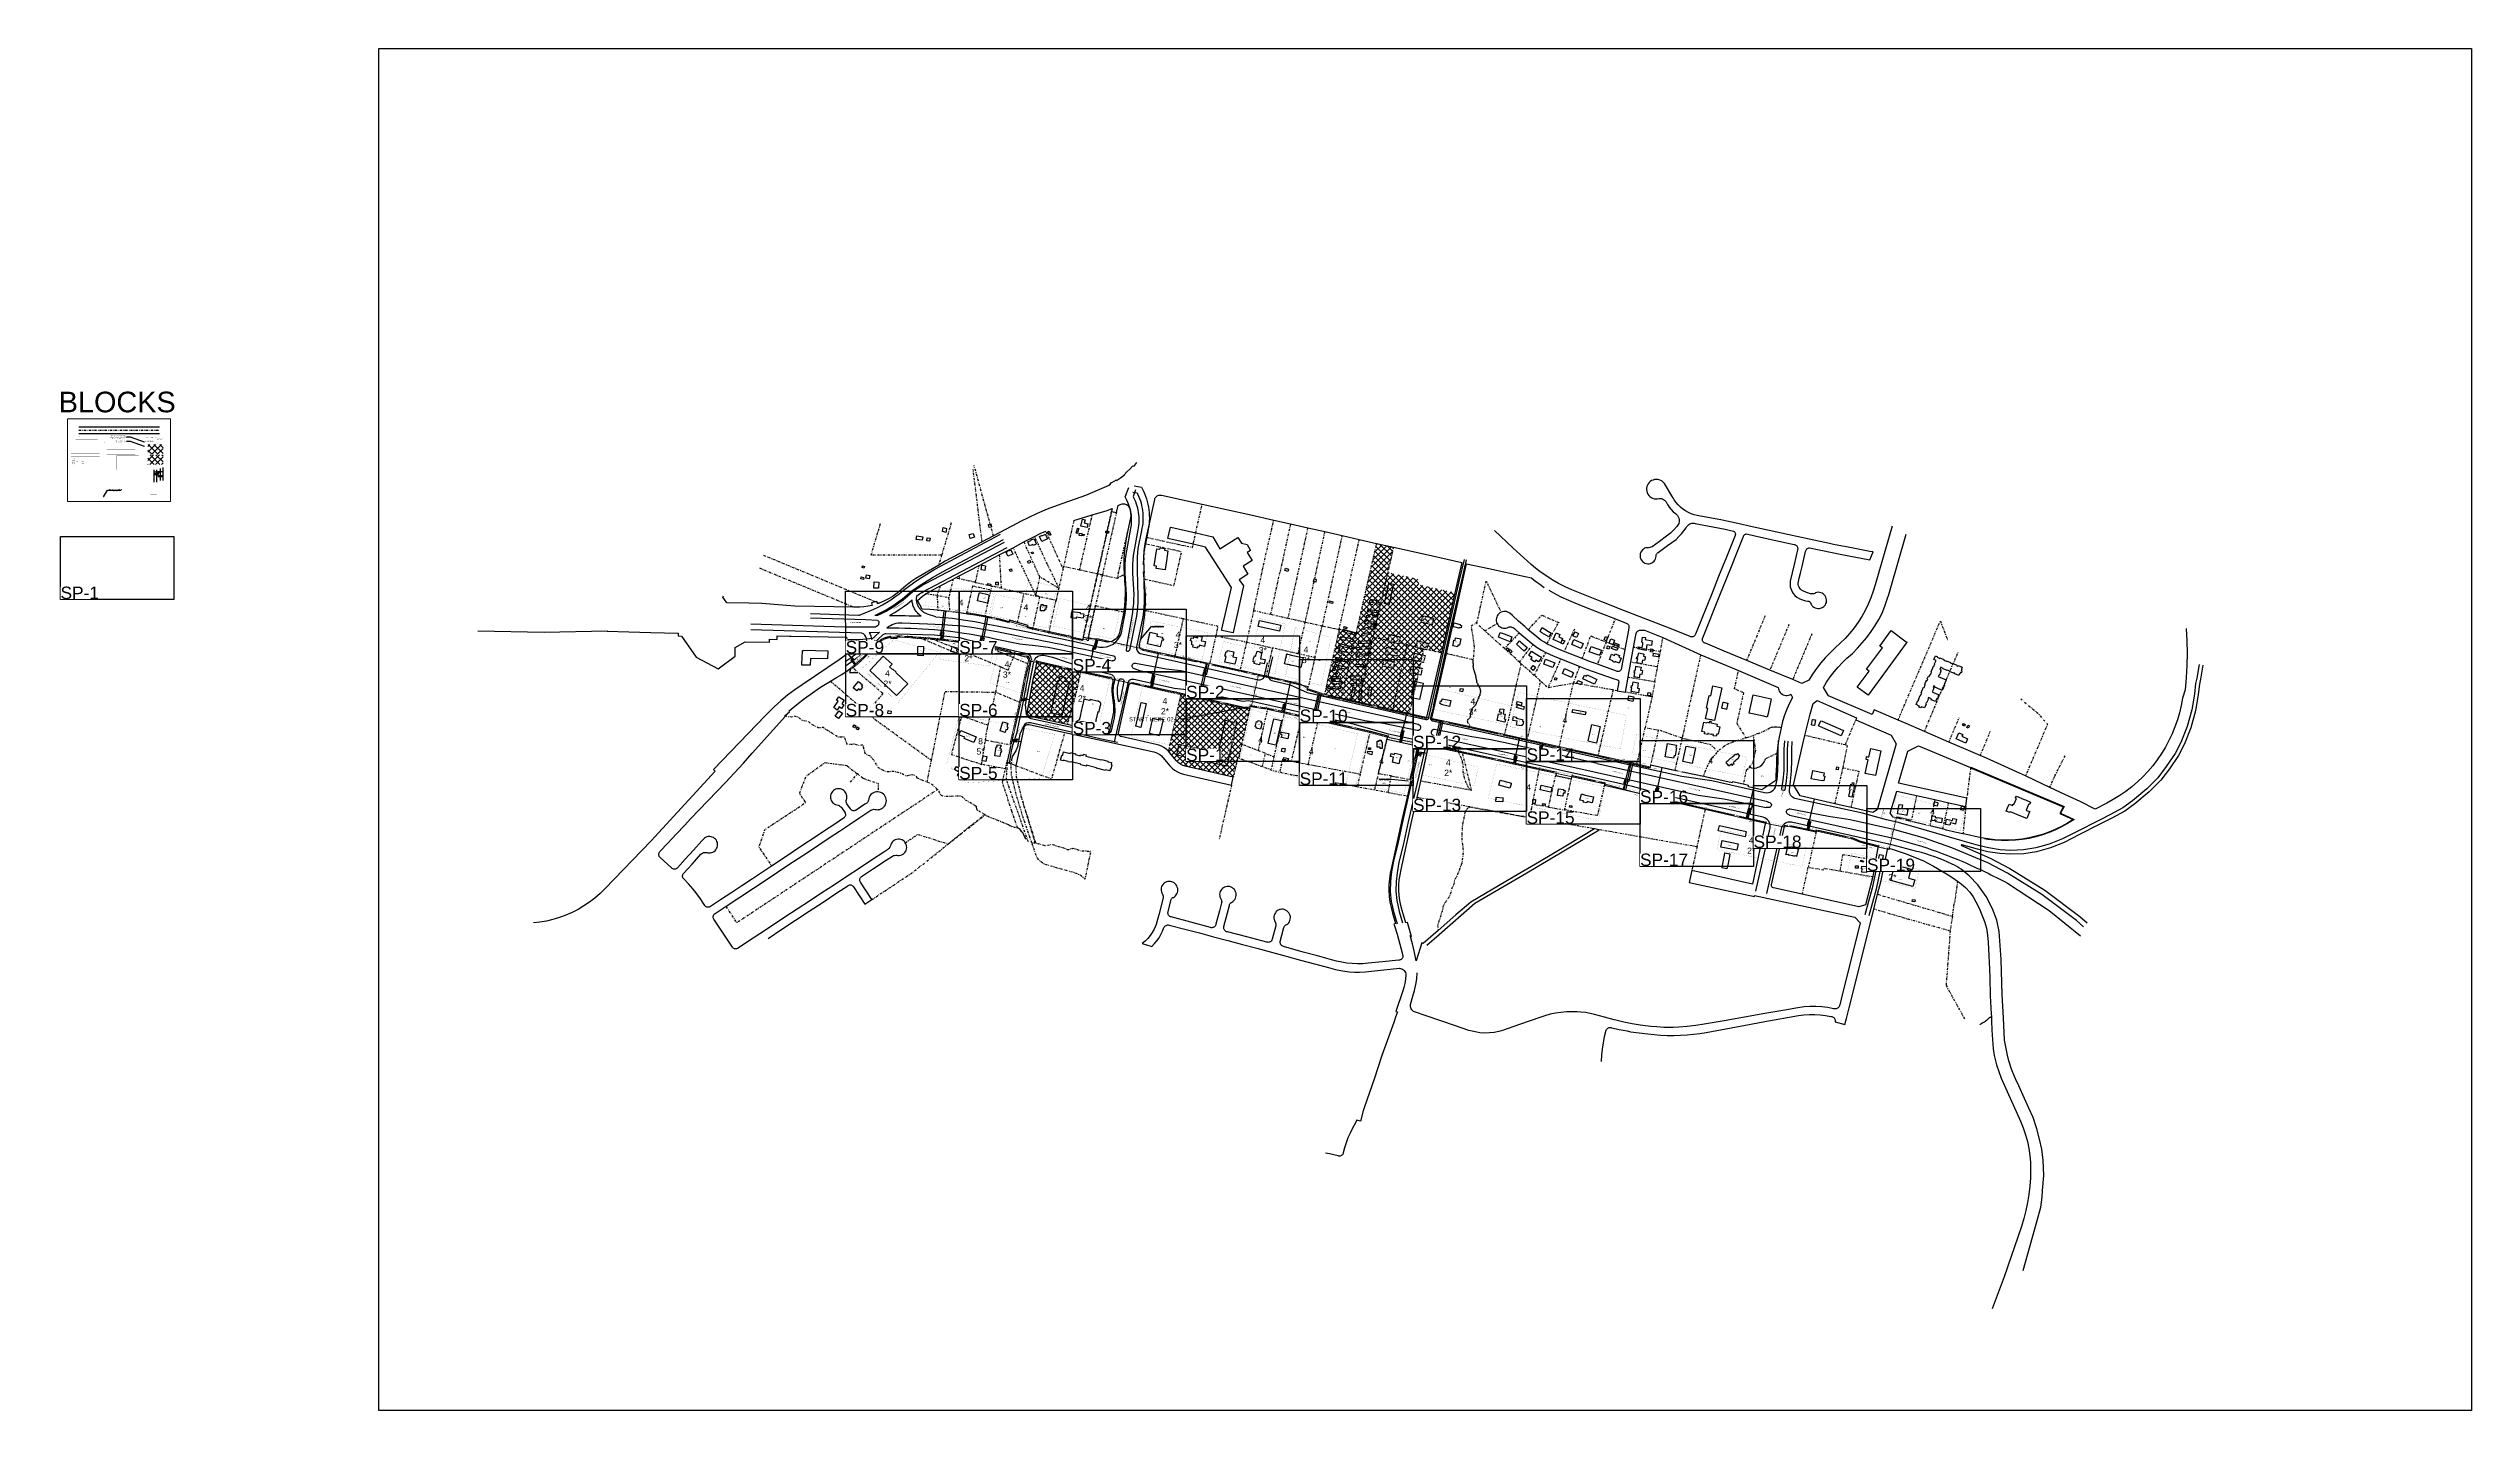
# Model space of a CAD drawing. Extents: x 11808739 to 11823423, y 3647988 to 3656247.
import ezdxf
from ezdxf import colors
from ezdxf.entities.mleader import LeaderData, LeaderLine
from ezdxf.enums import TextEntityAlignment as Align
from ezdxf.lldxf.tags import DXFTag
from ezdxf.math import Vec2, Vec3

# ---------------------------------------------------------------- set-up
doc = ezdxf.new("R2010")
doc.units = 0
doc.header["$MEASUREMENT"] = 0
doc.header["$XCLIPFRAME"] = 2
doc.set_wipeout_variables(frame=1)
doc.linetypes.add('PROPERTY', pattern=[31.302502000000004, 12.967109, -5.580706, 1.571985, -4.030017, 1.571985, -5.5807])
doc.layers.get('DefPoints').update_dxf_attribs({"color": 1, "lineweight": 0})
for name, color, linetype in [('144 FOC', 30, '144'), ('48 FOC', 30, '48'), ('96 FOC', 30, '96'), ('ADDRESSES', 252, 'Continuous'), ('ADDRESSES_NN', 2, 'Continuous'), ('CONSTRUCTION NOTE CALLOUT', 7, 'Continuous'), ('Def Points', 1, 'Continuous'), ('DIMENSIONS', 7, 'Continuous'), ('E_BUILDING', 8, 'Continuous'), ('E_CURB', 8, 'EOP'), ('E_ELECTRIC', 1, 'ELECTRIC_LUMOS'), ('E_RAILROAD', 34, 'TRACKS'), ('E_ROW', 8, 'ROW'), ('FIBER_SPLICE', 1, 'Continuous'), ('HATCH_NN', 253, 'Continuous'), ('HATCHED ADDRESSES', 1, 'Continuous'), ('MIDSHEATH SPLICE', 6, 'Continuous'), ('MM_HH', 7, 'Continuous'), ('P-CONDUIT_2', 4, 'CONDUIT'), ('P_CONDUIT', 1, 'CONDUIT'), ('P_CONDUIT_PARALLEL', 2, 'CONDUIT'), ('P_STRAND', 1, 'STRAND_LUMOS'), ('PROPOSED_DIREC_BORE', 7, 'DIRECTBORE'), ('Road Names', 7, 'Continuous'), ('ROAD_DIMENSIONS', 7, 'Continuous'), ('TO C.O.', 7, 'Continuous'), ('VICINITY FOC', 104, 'Continuous')]:
    doc.layers.add(name, color=color, linetype=linetype)
doc.layers.add('1X4 Terminal Boundary', color=7, linetype='Continuous', lineweight=20, true_color=0x00853c)
for name, color, linetype, lineweight in [('AERIAL_ FOC CT', 5, 'Continuous', 18), ('Default', 7, 'Continuous', 25), ('FLOWERPOTS', 30, 'Continuous', 18), ('PROP_HH', 104, 'Continuous', 0), ('VIEWPORT', 250, 'Continuous', 25), ('VIEWPORT - CALLOUTS', 1, 'Continuous', 0)]:
    doc.layers.add(name, color=color, linetype=linetype, lineweight=lineweight)
doc.layers.add('E_PROPERTY LINE', color=8, linetype='PROPERTY', transparency=0.3)
for name, color, linetype, true_color in [('EXISTING TELCO HANDHOLE', 7, 'Continuous', 0xcc5500), ('HATCH_PVT', 7, 'Continuous', 0xe6e600), ('NEW FIBER LOOP', 7, 'Continuous', 0x538135)]:
    doc.layers.add(name, color=color, linetype=linetype, true_color=true_color)
doc.layers.add('PORTGROUPINGS_1', color=1, linetype='Continuous', plot=False)
doc.styles.add('Arial', font='arial.ttf')
doc.styles.add('FTTH', font='micross.ttf')
doc.styles.add('LOOP', font='arial.ttf')
doc.styles.add('ROMANS', font='romans.shx')
doc.styles.get("Standard").update_dxf_attribs({"font": 'arial.ttf'})
doc.styles.add('StyleArial', font='arial.ttf')
tags = doc.linetypes.add('144', pattern='A,0.718375,-0.132013,["144 CT",Standard,S=0.09233999999999999,R=0,X=0,Y=-0.045241],-0.5270560000000001,0.533798', length=1.911242).pattern_tags.tags
tags[6] = DXFTag(74, 10)
tags = doc.linetypes.add('288', pattern='A,0.718375,-0.132013,["288 CT",Standard,S=0.09233999999999999,R=0,X=0,Y=-0.045241],-0.5270560000000001,0.533798', length=1.911242).pattern_tags.tags
tags[6] = DXFTag(74, 10)
tags = doc.linetypes.add('48', pattern='A,0.718375,-0.132013,["48 CT",Standard,S=0.09233999999999999,R=0,X=0,Y=-0.045241],-0.5270560000000001,0.533798', length=1.911242).pattern_tags.tags
tags[6] = DXFTag(74, 10)
tags = doc.linetypes.add('96', pattern='A,0.718375,-0.132013,["96 CT",Standard,S=0.09233999999999999,R=0,X=0,Y=-0.045241],-0.5270560000000001,0.533798', length=1.911242).pattern_tags.tags
tags[6] = DXFTag(74, 10)
tags = doc.linetypes.add('CONDUIT', pattern='A,5.441269,-1.056917,["C",Arial,S=0.56119,R=0,X=0,Y=-0.280595],-1.62838', length=8.126566).pattern_tags.tags
tags[6] = DXFTag(74, 10)
doc.linetypes.add('DIRECTBORE', pattern='A,0.4,-0.16,["DB",Standard,S=0.12,R=0,X=0,Y=-0.06],-0.36', length=0.92)
tags = doc.linetypes.add('ELECTRIC_LUMOS', pattern='A,25.130993,-8.650912,["E",Arial,S=5.366219999999999,R=0,X=0,Y=-2.68311],-13.67647', length=47.458375).pattern_tags.tags
tags[6] = DXFTag(74, 10)
tags = doc.linetypes.add('EOP', pattern='A,49.990109,-1.776071,["EOP",Arial,S=2.99974,R=0.081355,X=0,Y=-1.426368],-10.416452', length=62.18263200000001).pattern_tags.tags
tags[6] = DXFTag(74, 10)
tags = doc.linetypes.add('ROW', pattern='A,25.130993,-3.694477,["R/W",Arial,S=5.366219999999999,R=0,X=0,Y=-2.68311],-18.632906', length=47.458376).pattern_tags.tags
tags[6] = DXFTag(74, 10)
tags = doc.linetypes.add('STRAND_LUMOS', pattern='A,5.441269,-1.231092,["I",Arial,S=0.56119,R=0,X=0,Y=-0.280595],-1.454204', length=8.126565).pattern_tags.tags
tags[6] = DXFTag(74, 10)
doc.linetypes.add('TRACKS', pattern='A,0.15,[130,ltypeshp.shx,S=0.25,R=0,X=0,Y=0],0.15', length=0.3)
doc.dimstyles.new('DIM', dxfattribs={"dimscale": 0.02500000006673909, "dimtxt": 3, "dimasz": 2.5, "dimexe": 0, "dimexo": 2.5, "dimgap": 0.306, "dimtad": 0, "dimdec": 0, "dimzin": 0, "dimdsep": 46, "dimtxsty": 'ROMANS', "dimblk": 'ARCHTICK', "dimcen": 0.09, "dimclrd": 256, "dimadec": 0, "dimazin": 0, "dimtfac": 1, "dimtdec": 0, "dimtofl": 0, "dimtmove": 0, "dimatfit": 3, "dimldrblk": 'ARCHTICK', "dimfxl": 1, "dimtfill": 1, "dimtolj": 1, "dimtzin": 0, "dimlwd": -1, "dimarcsym": 0})
picture_1 = doc.add_image_def('image1.png', size_in_pixel=(1270, 827))
pattern_1 = [(45, (0, 0), (-17.67766952966369, 17.67766952966369), []), (135, (0, 0), (-17.67766952966369, -17.67766952966369), [])]

# ---------------------------------------------------------------- blocks, each defined once
blk = doc.blocks.new('*U376')
at = {"color": 0, "linetype": 'ByBlock', "lineweight": -2}
blk.add_wipeout([(-6, 3.149398054636549), (-6, -3.149398054636551), (6, -3.149398054636549), (5.999999999999997, 3.149398054636549)], dxfattribs=at).dxf.layer = 'PROP_HH'
at = {"layer": 'PROP_HH', "color": 0, "linetype": 'ByBlock', "lineweight": -2, "const_width": 0.6299}
blk.add_lwpolyline([(-6, 3.14939805463655), (6, 3.149398054636549), (6, -3.149398054636549), (-6, -3.149398054636548)], close=True, dxfattribs=at)
at = {"color": 0, "insert": (0, 0), "char_height": 3, "attachment_point": 5}
blk.add_mtext('MED', dxfattribs=at)
blk = doc.blocks.new('_ARCHTICK')
at = {"color": 0, "linetype": 'ByBlock', "const_width": 0.15}
blk.add_lwpolyline([(-0.5, -0.5), (0.5, 0.5)], dxfattribs=at)
blk = doc.blocks.new('*D59')
at = {"layer": 'DIMENSIONS', "color": 0, "lineweight": -2, "transparency": 16777216}
for p, q in [((11809392.77290654, 3653672.573977474), (11809392.77290654, 3653674.508700716)), ((11809416.23019403, 3653672.573977474), (11809416.23019403, 3653674.508700716))]:
    blk.add_line(p, q, dxfattribs=at)
at = {"layer": 'DIMENSIONS', "transparency": 16777216}
for p, q in [((11809392.77290654, 3653674.508700716), (11809401.1241217, 3653674.508700716)), ((11809416.23019403, 3653674.508700716), (11809407.87897886, 3653674.508700716))]:
    blk.add_line(p, q, dxfattribs=at)
at = {"layer": 'DIMENSIONS', "transparency": 16777216, "xscale": 2.500000006732392, "yscale": 2.500000006732392, "zscale": 2.500000006732392, "rotation": 180}
blk.add_blockref('_ARCHTICK', (11809392.77290654, 3653674.508700716), dxfattribs=at)
at = {"layer": 'DIMENSIONS', "transparency": 16777216, "xscale": 2.500000006732392, "yscale": 2.500000006732392, "zscale": 2.500000006732392}
blk.add_blockref('_ARCHTICK', (11809416.23019403, 3653674.508700716), dxfattribs=at)
at = {"layer": 'DIMENSIONS', "color": 0, "transparency": 16777216, "insert": (11809404.50155028, 3653674.508700716), "char_height": 3.00000000807887, "attachment_point": 5, "style": 'ROMANS', "bg_fill": 3, "box_fill_scale": 1.25, "bg_fill_color": 256, "bg_fill_true_color": 13158600, "bg_fill_transparency": 0}
blk.add_mtext("\\A1;23'", dxfattribs=at)
at = {"layer": 'DefPoints', "color": 0, "transparency": 16777216}
for p in [(11809392.77290654, 3653675.073977481), (11809416.23019403, 3653675.073977481), (11809416.23019403, 3653674.508700716)]:
    blk.add_point(p, dxfattribs=at)
blk = doc.blocks.new('*D60')
at = {"layer": 'ROAD_DIMENSIONS', "transparency": 16777216}
for p, q in [((11809376.44318989, 3653680.138982208), (11809401.1241217, 3653680.138982208)), ((11809431.47186471, 3653680.138982208), (11809407.87897886, 3653680.138982208))]:
    blk.add_line(p, q, dxfattribs=at)
at = {"layer": 'ROAD_DIMENSIONS', "transparency": 16777216, "xscale": 2.500000006732392, "yscale": 2.500000006732392, "zscale": 2.500000006732392, "rotation": 180}
blk.add_blockref('_ARCHTICK', (11809376.44318989, 3653680.138982208), dxfattribs=at)
at = {"layer": 'ROAD_DIMENSIONS', "transparency": 16777216, "xscale": 2.500000006732392, "yscale": 2.500000006732392, "zscale": 2.500000006732392}
blk.add_blockref('_ARCHTICK', (11809431.47186471, 3653680.138982208), dxfattribs=at)
at = {"layer": 'ROAD_DIMENSIONS', "color": 0, "transparency": 16777216, "insert": (11809404.50155028, 3653680.138982208), "char_height": 3.00000000807887, "attachment_point": 5, "style": 'ROMANS', "bg_fill": 3, "box_fill_scale": 1.25, "bg_fill_color": 256, "bg_fill_true_color": 13158600, "bg_fill_transparency": 0}
blk.add_mtext("\\A1;55'", dxfattribs=at)
at = {"layer": 'DefPoints', "color": 0, "transparency": 16777216}
for p in [(11809376.44318989, 3653680.138982208), (11809431.47186471, 3653680.138982208), (11809431.47186471, 3653680.138982208)]:
    blk.add_point(p, dxfattribs=at)
blk = doc.blocks.new('*D61')
at = {"layer": 'ROAD_DIMENSIONS', "transparency": 16777216}
for p, q in [((11809376.44318989, 3653669.169489912), (11809379.44318989, 3653669.169489912)), ((11809379.44318989, 3653669.169489912), (11809402.55269314, 3653669.169489912))]:
    blk.add_line(p, q, dxfattribs=at)
at = {"layer": 'ROAD_DIMENSIONS', "transparency": 16777216, "xscale": 2.500000006732392, "yscale": 2.500000006732392, "zscale": 2.500000006732392, "rotation": 180}
blk.add_blockref('_ARCHTICK', (11809376.44318989, 3653669.169489912), dxfattribs=at)
at = {"layer": 'ROAD_DIMENSIONS', "transparency": 16777216, "xscale": 2.500000006732392, "yscale": 2.500000006732392, "zscale": 2.500000006732392}
blk.add_blockref('_ARCHTICK', (11809379.44318989, 3653669.169489912), dxfattribs=at)
at = {"layer": 'ROAD_DIMENSIONS', "color": 0, "transparency": 16777216, "insert": (11809404.50155028, 3653669.169489912), "char_height": 3.00000000807887, "attachment_point": 5, "style": 'ROMANS', "bg_fill": 3, "box_fill_scale": 1.25, "bg_fill_color": 256, "bg_fill_true_color": 13158600, "bg_fill_transparency": 0}
blk.add_mtext("\\A1;3'", dxfattribs=at)
at = {"layer": 'DefPoints', "color": 0, "transparency": 16777216}
for p in [(11809376.44318989, 3653669.169489912), (11809379.44318989, 3653669.169489912), (11809379.44318989, 3653669.169489912)]:
    blk.add_point(p, dxfattribs=at)
blk = doc.blocks.new('*D62')
at = {"layer": 'ROAD_DIMENSIONS', "transparency": 16777216}
for p, q in [((11809376.44318989, 3653664.120100564), (11809392.77290654, 3653664.120100564)), ((11809392.77290654, 3653664.120100564), (11809401.33840742, 3653664.120100564))]:
    blk.add_line(p, q, dxfattribs=at)
at = {"layer": 'ROAD_DIMENSIONS', "transparency": 16777216, "xscale": 2.500000006732392, "yscale": 2.500000006732392, "zscale": 2.500000006732392, "rotation": 180}
blk.add_blockref('_ARCHTICK', (11809376.44318989, 3653664.120100564), dxfattribs=at)
at = {"layer": 'ROAD_DIMENSIONS', "transparency": 16777216, "xscale": 2.500000006732392, "yscale": 2.500000006732392, "zscale": 2.500000006732392}
blk.add_blockref('_ARCHTICK', (11809392.77290654, 3653664.120100564), dxfattribs=at)
at = {"layer": 'ROAD_DIMENSIONS', "color": 0, "transparency": 16777216, "insert": (11809404.50155028, 3653664.120100564), "char_height": 3.00000000807887, "attachment_point": 5, "style": 'ROMANS', "bg_fill": 3, "box_fill_scale": 1.25, "bg_fill_color": 256, "bg_fill_true_color": 13158600, "bg_fill_transparency": 0}
blk.add_mtext("\\A1;16'", dxfattribs=at)
at = {"layer": 'DefPoints', "color": 0, "transparency": 16777216}
for p in [(11809376.44318989, 3653664.120100564), (11809392.77290654, 3653664.120100564), (11809392.77290654, 3653664.120100564)]:
    blk.add_point(p, dxfattribs=at)
blk = doc.blocks.new('*D63')
at = {"layer": 'ROAD_DIMENSIONS', "transparency": 16777216}
for p, q in [((11809428.47186471, 3653655.835204435), (11809406.45040743, 3653655.835204435)), ((11809431.47186471, 3653655.835204435), (11809428.47186471, 3653655.835204435))]:
    blk.add_line(p, q, dxfattribs=at)
at = {"layer": 'ROAD_DIMENSIONS', "transparency": 16777216, "xscale": 2.500000006732392, "yscale": 2.500000006732392, "zscale": 2.500000006732392, "rotation": 180}
blk.add_blockref('_ARCHTICK', (11809428.47186471, 3653655.835204435), dxfattribs=at)
at = {"layer": 'ROAD_DIMENSIONS', "transparency": 16777216, "xscale": 2.500000006732392, "yscale": 2.500000006732392, "zscale": 2.500000006732392}
blk.add_blockref('_ARCHTICK', (11809431.47186471, 3653655.835204435), dxfattribs=at)
at = {"layer": 'ROAD_DIMENSIONS', "color": 0, "transparency": 16777216, "insert": (11809404.50155028, 3653655.835204435), "char_height": 3.00000000807887, "attachment_point": 5, "style": 'ROMANS', "bg_fill": 3, "box_fill_scale": 1.25, "bg_fill_color": 256, "bg_fill_true_color": 13158600, "bg_fill_transparency": 0}
blk.add_mtext("\\A1;3'", dxfattribs=at)
at = {"layer": 'DefPoints', "color": 0, "transparency": 16777216}
for p in [(11809428.47186471, 3653655.835204435), (11809428.47186471, 3653655.835204435), (11809431.47186471, 3653655.835204435)]:
    blk.add_point(p, dxfattribs=at)
blk = doc.blocks.new('*D64')
at = {"layer": 'ROAD_DIMENSIONS', "transparency": 16777216}
for p, q in [((11809416.23019403, 3653650.221162938), (11809407.66469315, 3653650.221162938)), ((11809428.47186471, 3653650.221162938), (11809416.23019403, 3653650.221162938))]:
    blk.add_line(p, q, dxfattribs=at)
at = {"layer": 'ROAD_DIMENSIONS', "transparency": 16777216, "xscale": 2.500000006732392, "yscale": 2.500000006732392, "zscale": 2.500000006732392, "rotation": 180}
blk.add_blockref('_ARCHTICK', (11809416.23019403, 3653650.221162938), dxfattribs=at)
at = {"layer": 'ROAD_DIMENSIONS', "transparency": 16777216, "xscale": 2.500000006732392, "yscale": 2.500000006732392, "zscale": 2.500000006732392}
blk.add_blockref('_ARCHTICK', (11809428.47186471, 3653650.221162938), dxfattribs=at)
at = {"layer": 'ROAD_DIMENSIONS', "color": 0, "transparency": 16777216, "insert": (11809404.50155028, 3653650.221162938), "char_height": 3.00000000807887, "attachment_point": 5, "style": 'ROMANS', "bg_fill": 3, "box_fill_scale": 1.25, "bg_fill_color": 256, "bg_fill_true_color": 13158600, "bg_fill_transparency": 0}
blk.add_mtext("\\A1;12'", dxfattribs=at)
at = {"layer": 'DefPoints', "color": 0, "transparency": 16777216}
for p in [(11809416.23019403, 3653650.221162938), (11809416.23019403, 3653650.221162938), (11809428.47186471, 3653650.221162938)]:
    blk.add_point(p, dxfattribs=at)
blk = doc.blocks.new('*U375')
at = {"color": 0, "linetype": 'ByBlock', "lineweight": -2}
blk.add_wipeout([(-6, 3.149398054636549), (-6, -3.149398054636551), (6, -3.149398054636549), (5.999999999999997, 3.149398054636549)], dxfattribs=at).dxf.layer = 'PROP_HH'
at = {"layer": 'PROP_HH', "color": 0, "linetype": 'ByBlock', "lineweight": -2, "const_width": 0.6299}
blk.add_lwpolyline([(-6, 3.14939805463655), (6, 3.149398054636549), (6, -3.149398054636549), (-6, -3.149398054636548)], close=True, dxfattribs=at)
at = {"color": 0, "insert": (0, 0), "char_height": 3, "attachment_point": 5}
blk.add_mtext('SPLT', dxfattribs=at)
blk = doc.blocks.new('*U374')
at = {"color": 0, "linetype": 'ByBlock', "lineweight": -2}
blk.add_wipeout([(-6, 3.149398054636549), (-6, -3.149398054636551), (6, -3.149398054636549), (5.999999999999997, 3.149398054636549)], dxfattribs=at).dxf.layer = 'PROP_HH'
at = {"layer": 'EXISTING TELCO HANDHOLE', "color": 0, "linetype": 'ByBlock', "lineweight": -2}
blk.add_line((0, 0), (0, 0), dxfattribs=at)
at = {"layer": 'PROP_HH', "color": 0, "linetype": 'ByBlock', "lineweight": -2, "const_width": 0.6299}
blk.add_lwpolyline([(-6, 3.14939805463655), (6, 3.149398054636549), (6, -3.149398054636549), (-6, -3.149398054636548)], close=True, dxfattribs=at)
at = {"color": 0, "insert": (0, 0), "char_height": 3, "attachment_point": 5}
blk.add_mtext('SM', dxfattribs=at)
at = {"flags": 1}
blk.add_attdef('HH_TYPE', (-15.96957451105118, -9.658101045526564), '', height=5, dxfattribs=at)
blk = doc.blocks.new('*U381')
at = {"color": 0, "linetype": 'ByBlock', "lineweight": -2}
blk.add_wipeout([(-6, 3.149398054636549), (-6, -3.149398054636551), (6, -3.149398054636549), (5.999999999999997, 3.149398054636549)], dxfattribs=at).dxf.layer = 'PROP_HH'
at = {"layer": 'PROP_HH', "color": 0, "linetype": 'ByBlock', "lineweight": -2, "const_width": 0.6299}
blk.add_lwpolyline([(-6, 3.14939805463655), (6, 3.149398054636549), (6, -3.149398054636549), (-6, -3.149398054636548)], close=True, dxfattribs=at)
at = {"color": 0, "insert": (0, 0), "char_height": 3, "attachment_point": 5}
blk.add_mtext('LHH', dxfattribs=at)
blk = doc.blocks.new('*U57')
at = {"layer": 'TO C.O.', "linetype": 'ByBlock', "lineweight": -2}
h = blk.add_hatch(color=0, dxfattribs=at)
h.dxf.hatch_style = 1
h.paths.add_polyline_path([(16.74236124590971, 2.233571060060058), (20.09219125309028, -0.01642893993994221), (16.74236124590971, -2.266428939939942), (16.74236124590971, -0.7664289399399422), (0, -0.7273344894638285), (0, 0.7273344894638285), (16.74236124590971, 0.7335710600600578)])
at = {"layer": 'TO C.O.', "color": 0, "linetype": 'ByBlock', "lineweight": -2}
blk.add_attdef('MKRPOLE', text='', height=2.75, dxfattribs=at).set_placement((8.906759017759054, 2.147599542222453), align=Align.CENTER)
blk = doc.blocks.new('*U58')
at = {"true_color": 0xa020f0}
h = blk.add_hatch(color=200, dxfattribs=at)
h.dxf.hatch_style = 1
h.paths.add_polyline_path([(2.553268253803253, 0), (1.805433296452615, 1.805433296452615), (1.563425897192353e-16, 2.553268253803253), (-1.805433296452615, 1.805433296452615), (-2.553268253803253, 3.126851794384706e-16), (-1.805433296452616, -1.805433296452615), (-4.690277691577059e-16, -2.553268253803253), (1.805433296452615, -1.805433296452616)])
at = {"color": 18, "true_color": 0x000000, "const_width": 0.1}
blk.add_lwpolyline([(2.553268253803253, 0), (1.805433296452615, 1.805433296452615), (1.563425897192353e-16, 2.553268253803253), (-1.805433296452615, 1.805433296452615), (-2.553268253803253, 3.126851794384706e-16), (-1.805433296452616, -1.805433296452615), (-4.690277691577059e-16, -2.553268253803253), (1.805433296452615, -1.805433296452616)], close=True, dxfattribs=at)
blk = doc.blocks.new('*U54')
at = {"color": 4}
blk.add_wipeout([(2.087108774695423e-08, 1.0129853001750178e-05), (-0.007574948124816405, 0.17350536463920108), (-0.030242190404202507, 0.34568018650529986), (-0.06782920956245908, 0.5152242665973379), (-0.12004993254657514, 0.6808472506904248), (-0.18650693893952464, 0.8412886582101997), (-0.266694446065846, 0.9953274182330061), (-0.36000217175593074, 1.1417912198620295), (-0.46571999389161634, 1.2795653686488535), (-0.5830433464226648, 1.4076013350320604), (-0.7110793169192642, 1.524924692487592), (-0.8488534696456735, 1.6306425192001504), (-0.9953172660026042, 1.7239502524797317), (-1.1493560337307773, 1.8041377509737249), (-1.3097974366736809, 1.8705947551651398), (-1.4754204200715462, 1.922815480698401), (-1.6449644904884237, 1.9604024970178378), (-1.8171393238256708, 1.9830697421939778), (-1.9906345606975333, 1.990644705222568), (-2.164129793224264, 1.9830697392972239), (-2.3363046340930733, 1.9604024924989005), (-2.505848699759273, 1.9228154851014674), (-2.671471694106871, 1.870594762580832), (-2.8319130918356157, 1.8041377494674125), (-2.985951854697242, 1.723950243557728), (-3.132415652328744, 1.6306425146812131), (-3.2701898026798153, 1.5249246835655885), (-3.3982257779270917, 1.4076013365383728), (-3.515549129183568, 1.279565377570857), (-3.621266950913708, 1.1417912227587843), (-3.714574677183143, 0.9953274123236264), (-3.794762189581558, 0.8412886597165121), (-3.8612191924404673, 0.6808472552093612), (-3.913439919885586, 0.5152242681036503), (-3.951026930005968, 0.3456801910242371), (-3.9736941795272402, 0.17350536012026385), (-3.981269141281258, 1.0126840376933899e-05), (-3.9736941809756168, -0.17348510933626438), (-3.9510269319178257, -0.34565994313699244), (-3.9134399161777393, -0.5152040187100928), (-3.861219191803181, -0.6808270029190497), (-3.7947621883649214, -0.841268401516821), (-3.714574678110105, -0.995307168955319), (-3.621266949986747, -1.1417709675717176), (-3.5155491192766677, -1.2795451149680992), (-3.398225769816179, -1.4075810946763778), (-3.270189807778103, -1.5249044327815886), (-3.132415652444614, -1.6306222594941464), (-2.985951854986917, -1.7239300001894198), (-2.8319130913142, -1.8041174927740333), (-2.6714716850110616, -1.870574501368516), (-2.505848702713963, -1.922795229914401), (-2.336304627024992, -1.960382241714901), (-2.1641298019724626, -1.9830494944226034), (-1.9906345563524015, -1.990624460347948), (-1.8171393273017764, -1.9830494944226034), (-1.6449644917629958, -1.9603822521432175), (-1.4754204240690676, -1.9227952343174683), (-1.3097974312277822, -1.87057451029052), (-1.1493560289801001, -1.8041175045927917), (-0.9953172723754643, -1.723929988254791), (-0.8488534740487408, -1.6306222683002805), (-0.7110793095035726, -1.5249044373005258), (-0.5830433417878578, -1.4075810901574406), (-0.4657199957455389, -1.2795451208774784), (-0.36000216596242174, -1.14177096907803), (-0.26669443783906344, -0.9953071630459394), (-0.18650693499993864, -0.8412683985041962), (-0.12004992623165056, -0.6808270044253621), (-0.06782920701331485, -0.5152040187100928), (-0.0302421884923445, -0.3456599461496168), (-0.007574945981218217, -0.17348510342688517)], dxfattribs=at).dxf.layer = 'NEW FIBER LOOP'
at = {"layer": 'NEW FIBER LOOP', "color": 4, "linetype": 'Continuous', "const_width": 0.12, "flags": 128}
blk.add_lwpolyline([(-3.992177833928954, 6.75738180444974e-06, 1), (0.01090869265056282, 6.75738180444974e-06, 1)], format="xyb", close=True, dxfattribs=at)
at = {"color": 4}
blk.add_wipeout([(3.9921778548000413, 3.372471197415905e-06), (3.9846028858041374, 0.17349860725739674), (3.9619356435247512, 0.3456734291234955), (3.9243486243664947, 0.5152175092155336), (3.8721279013823784, 0.6808404933086205), (3.805670894989429, 0.8412819008283954), (3.7254833878631075, 0.9953206608512017), (3.632175662173023, 1.1417844624802251), (3.526457840037337, 1.2795586112670492), (3.4091344875062886, 1.407594577650256), (3.2810985170096894, 1.5249179351057878), (3.1433243642832798, 1.630635761818346), (2.9968605679263494, 1.7239434950979273), (2.842821800198176, 1.8041309935919205), (2.682380397255273, 1.8705879977833355), (2.516757413857407, 1.9228087233165967), (2.34721334344053, 1.9603957396360334), (2.1750385101032825, 1.9830629848121735), (2.00154327323142, 1.9906379478407636), (1.8280480407046895, 1.9830629819154195), (1.6558731998358804, 1.9603957351170962), (1.4863291341696807, 1.922808727719663), (1.3207061398220827, 1.8705880051990276), (1.1602647420933376, 1.8041309920856081), (1.0062259792317119, 1.7239434861759237), (0.8597621816002095, 1.6306357572994088), (0.7219880312491385, 1.5249179261837842), (0.5939520560018621, 1.4075945791565685), (0.47662870474538543, 1.2795586201890528), (0.37091088301524544, 1.14178446537698), (0.27760315674581015, 0.9953206549418221), (0.19741564434739534, 0.8412819023347078), (0.13095864148848624, 0.6808404978275568), (0.07873791404336794, 0.515217510721846), (0.041150903922985815, 0.34567343364243275), (0.01848365440171329, 0.17349860273845952), (0.010908692647695561, 3.3694585725996262e-06), (0.018483652953336538, -0.1734918667180687), (0.04115090201112781, -0.3456667005187968), (0.07873791775121419, -0.5152107760918971), (0.13095864212577246, -0.6808337603008541), (0.19741564556403213, -0.8412751588986254), (0.2776031558188483, -0.9953139263371233), (0.3709108839422066, -1.141777724953522), (0.47662871465228607, -1.2795518723499035), (0.5939520641127747, -1.4075878520581822), (0.7219880261508507, -1.524911190163393), (0.8597621814843395, -1.6306290168759507), (1.006225978942037, -1.723936757571224), (1.1602647426147534, -1.8041242501558377), (1.3207061489178922, -1.8705812587503203), (1.4863291312149909, -1.9228019872962054), (1.6558732069039617, -1.9603889990967054), (1.8280480319564907, -1.9830562518044077), (2.001543277576552, -1.9906312177297523), (2.1750385066271773, -1.9830562518044077), (2.347213342165958, -1.9603890095250218), (2.5167574098598857, -1.9228019916992727), (2.6823804027011713, -1.8705812676723244), (2.842821804948853, -1.804124261974596), (2.9968605615534893, -1.7239367456365953), (3.1433243598802125, -1.6306290256820848), (3.281098524425381, -1.5249111946823302), (3.4091344921410958, -1.407587847539245), (3.526457838183415, -1.2795518782592827), (3.632175667966532, -1.1417777264598343), (3.7254833960898903, -0.9953139204277437), (3.805670898929015, -0.8412751558860005), (3.872127907697303, -0.6808337618071665), (3.9243486269156387, -0.5152107760918971), (3.961935645436609, -0.34566670353142115), (3.9846028879477355, -0.1734918608086895)], dxfattribs=at).dxf.layer = 'NEW FIBER LOOP'
at = {"layer": 'NEW FIBER LOOP', "color": 4, "linetype": 'Continuous', "const_width": 0.12, "flags": 128}
blk.add_lwpolyline([(0, 0, 1), (4.003086526579517, 0, 1)], format="xyb", close=True, dxfattribs=at)
at = {"layer": 'NEW FIBER LOOP', "color": 4, "style": 'LOOP', "flags": 4}
blk.add_attdef('SLACK', text='', height=1.8, dxfattribs=at).set_placement((-2.019891673093124, -0.01553416652174588), align=Align.MIDDLE_CENTER)
blk = doc.blocks.new('FIBER_SPLICE')
at = {"layer": 'FIBER_SPLICE'}
h = blk.add_hatch(color=0, dxfattribs=at)
h.dxf.hatch_style = 1
h.paths.add_polyline_path([(4.983150657481183, -2.499866282105123), (0, 0), (5.01684934133495, 2.50002015647591)])
h.paths.add_polyline_path([(-5.000000000000001, -2.499999999999999), (0, 0), (-5, 2.500000000000001)])
at = {"layer": 'FIBER_SPLICE', "color": 18, "true_color": 0x000000, "const_width": 0.15}
for points in [[(-5.000000000000001, -2.499999999999999), (0, 0), (-5, 2.500000000000001)], [(4.983150657481183, -2.499866282105123), (0, 0), (5.01684934133495, 2.50002015647591)]]:
    blk.add_lwpolyline(points, close=True, dxfattribs=at)
blk = doc.blocks.new('*U69')
at = {"layer": 'TO C.O.', "linetype": 'ByBlock', "lineweight": -2}
h = blk.add_hatch(color=0, dxfattribs=at)
h.dxf.hatch_style = 1
h.paths.add_polyline_path([(16.74236124590971, 2.233571060060058), (20.09219125309028, -0.01642893993994221), (16.74236124590971, -2.266428939939942), (16.74236124590971, -0.7664289399399422), (0, -0.7273344894638285), (0, 0.7273344894638285), (16.74236124590971, 0.7335710600600578)])
at = {"layer": 'TO C.O.', "color": 0, "linetype": 'ByBlock', "lineweight": -2}
blk.add_attdef('MKRPOLE', text='', height=2.75, rotation=179.9854392291369, dxfattribs=at).set_placement((9.072596626700575, -2.164049554599648), align=Align.CENTER)
blk = doc.blocks.new('*D70')
at = {"layer": 'ROAD_DIMENSIONS', "ltscale": 0.01, "transparency": 16777216}
for p, q in [((11814143.96790111, 3652685.123045712), (11814145.57264035, 3652701.001592984)), ((11814147.4126385, 3652719.207976273), (11814146.25184903, 3652707.722215785))]:
    blk.add_line(p, q, dxfattribs=at)
at = {"layer": 'ROAD_DIMENSIONS', "ltscale": 0.01, "transparency": 16777216, "xscale": 2.500000006732392, "yscale": 2.500000006732392, "zscale": 2.500000006732392}
for p, rotation in [((11814143.96790111, 3652685.123045712), 264.2290907739108), ((11814147.4126385, 3652719.207976273), 84.2290907739108)]:
    blk.add_blockref('_ARCHTICK', p, dxfattribs=dict(at, rotation=rotation))
at = {"layer": 'ROAD_DIMENSIONS', "color": 0, "ltscale": 0.01, "transparency": 16777216, "insert": (11814145.91224469, 3652704.361904385), "char_height": 3.00000000807887, "attachment_point": 5, "rotation": 84.2290907739108, "style": 'ROMANS', "bg_fill": 3, "box_fill_scale": 1.25, "bg_fill_color": 256, "bg_fill_true_color": 13158600, "bg_fill_transparency": 0}
blk.add_mtext("\\A1;34'", dxfattribs=at)
at = {"layer": 'DefPoints', "color": 0, "ltscale": 0.01, "transparency": 16777216}
for p in [(11814143.99133941, 3652685.120676958), (11814147.4126385, 3652719.207976273), (11814147.43607681, 3652719.205607519)]:
    blk.add_point(p, dxfattribs=at)
blk = doc.blocks.new('*D71')
at = {"layer": 'DefPoints', "color": 0, "ltscale": 0.01, "transparency": 16777216}
for p in [(11814164.20502958, 3652836.587586123), (11814164.56007678, 3652836.551954814)]:
    blk.add_point(p, dxfattribs=at)
at = {"layer": 'ROAD_DIMENSIONS', "ltscale": 0.01, "transparency": 16777216}
for p, q in [((11814164.20502958, 3652836.587586123), (11814151.35753109, 3652708.569043511)), ((11814147.10871607, 3652666.231844062), (11814150.44052017, 3652699.431513661))]:
    blk.add_line(p, q, dxfattribs=at)
at = {"layer": 'ROAD_DIMENSIONS', "ltscale": 0.01, "transparency": 16777216, "xscale": 2.500000006732392, "yscale": 2.500000006732392, "zscale": 2.500000006732392}
for p, rotation in [((11814164.20502958, 3652836.587586123), 84.26918137754254), ((11814147.10871607, 3652666.231844062), 264.2691813775425)]:
    blk.add_blockref('_ARCHTICK', p, dxfattribs=dict(at, rotation=rotation))
at = {"layer": 'ROAD_DIMENSIONS', "color": 0, "ltscale": 0.01, "transparency": 16777216, "insert": (11814150.89902563, 3652704.000278587), "char_height": 3.00000000807887, "attachment_point": 5, "rotation": 84.26918137754254, "style": 'ROMANS', "bg_fill": 3, "box_fill_scale": 1.25, "bg_fill_color": 256, "bg_fill_true_color": 13158600, "bg_fill_transparency": 0}
blk.add_mtext("\\A1;171'", dxfattribs=at)
at = {"layer": 'DefPoints', "color": 0, "ltscale": 0.01, "transparency": 16777216}
blk.add_point((11814147.46376327, 3652666.196212753), dxfattribs=at)
blk = doc.blocks.new('*D72')
at = {"layer": 'ROAD_DIMENSIONS', "ltscale": 0.01, "transparency": 16777216}
for p, q in [((11814152.79932866, 3652665.714744133), (11814154.29563287, 3652684.098537626)), ((11814154.29563287, 3652684.098537626), (11814155.62366971, 3652700.414975881))]:
    blk.add_line(p, q, dxfattribs=at)
at = {"layer": 'ROAD_DIMENSIONS', "ltscale": 0.01, "transparency": 16777216, "xscale": 2.500000006732392, "yscale": 2.500000006732392, "zscale": 2.500000006732392}
for p, rotation in [((11814152.79932866, 3652665.714744133), 265.3468065675999), ((11814154.29563287, 3652684.098537626), 85.34680656759996)]:
    blk.add_blockref('_ARCHTICK', p, dxfattribs=dict(at, rotation=rotation))
at = {"layer": 'ROAD_DIMENSIONS', "color": 0, "ltscale": 0.01, "transparency": 16777216, "insert": (11814155.88027747, 3652703.567693005), "char_height": 3.00000000807887, "attachment_point": 5, "rotation": 85.34680656759993, "style": 'ROMANS', "bg_fill": 3, "box_fill_scale": 1.25, "bg_fill_color": 256, "bg_fill_true_color": 13158600, "bg_fill_transparency": 0}
blk.add_mtext("\\A1;18'", dxfattribs=at)
at = {"layer": 'DefPoints', "color": 0, "ltscale": 0.01, "transparency": 16777216}
for p in [(11814152.44320701, 3652665.74372979), (11814152.79932866, 3652665.714744133), (11814153.93951121, 3652684.127523283)]:
    blk.add_point(p, dxfattribs=at)
blk = doc.blocks.new('*D73')
at = {"layer": 'ROAD_DIMENSIONS', "ltscale": 0.01, "transparency": 16777216}
for p, q in [((11814161.29553446, 3652664.863143935), (11814161.65347616, 3652667.841713683)), ((11814161.65347616, 3652667.841713683), (11814165.61025535, 3652700.767586188))]:
    blk.add_line(p, q, dxfattribs=at)
at = {"layer": 'ROAD_DIMENSIONS', "ltscale": 0.01, "transparency": 16777216, "xscale": 2.500000006732392, "yscale": 2.500000006732392, "zscale": 2.500000006732392}
for p, rotation in [((11814161.29553446, 3652664.863143935), 263.1474925335335), ((11814161.65347616, 3652667.841713683), 83.14749253353355)]:
    blk.add_blockref('_ARCHTICK', p, dxfattribs=dict(at, rotation=rotation))
at = {"layer": 'ROAD_DIMENSIONS', "color": 0, "ltscale": 0.01, "transparency": 16777216, "insert": (11814165.84278109, 3652702.702521835), "char_height": 3.00000000807887, "attachment_point": 5, "rotation": 83.14749253353354, "style": 'ROMANS', "bg_fill": 3, "box_fill_scale": 1.25, "bg_fill_color": 256, "bg_fill_true_color": 13158600, "bg_fill_transparency": 0}
blk.add_mtext("\\A1;3'", dxfattribs=at)
at = {"layer": 'DefPoints', "color": 0, "ltscale": 0.01, "transparency": 16777216}
for p in [(11814161.29553448, 3652664.863143933), (11814161.65347619, 3652667.84171368), (11814161.65347616, 3652667.841713683)]:
    blk.add_point(p, dxfattribs=at)
blk = doc.blocks.new('*D74')
at = {"layer": 'DefPoints', "color": 0, "ltscale": 0.01, "transparency": 16777216}
for p in [(11814173.86669013, 3652831.320284216), (11814174.17424727, 3652834.304477341), (11814174.31229351, 3652831.274359405)]:
    blk.add_point(p, dxfattribs=at)
at = {"layer": 'ROAD_DIMENSIONS', "ltscale": 0.01, "transparency": 16777216}
for p, q in [((11814174.31229351, 3652831.274359405), (11814161.30362235, 3652705.052654286)), ((11814174.61985066, 3652834.25855253), (11814174.31229351, 3652831.274359405))]:
    blk.add_line(p, q, dxfattribs=at)
at = {"layer": 'ROAD_DIMENSIONS', "ltscale": 0.01, "transparency": 16777216, "xscale": 2.500000006732392, "yscale": 2.500000006732392, "zscale": 2.500000006732392}
for p, rotation in [((11814174.31229351, 3652831.274359405), 264.1157529911632), ((11814174.61985066, 3652834.25855253), 84.11575299116325)]:
    blk.add_blockref('_ARCHTICK', p, dxfattribs=dict(at, rotation=rotation))
at = {"layer": 'ROAD_DIMENSIONS', "color": 0, "ltscale": 0.01, "transparency": 16777216, "insert": (11814161.10382737, 3652703.114065587), "char_height": 3.00000000807887, "attachment_point": 5, "rotation": 84.11575299116323, "style": 'ROMANS', "bg_fill": 3, "box_fill_scale": 1.25, "bg_fill_color": 256, "bg_fill_true_color": 13158600, "bg_fill_transparency": 0}
blk.add_mtext("\\A1;3'", dxfattribs=at)
blk = doc.blocks.new('*D75')
at = {"layer": 'ROAD_DIMENSIONS', "ltscale": 0.01, "transparency": 16777216}
for p, q in [((11814383.05246012, 3652642.431014223), (11814388.74904533, 3652669.416027338)), ((11814391.9642407, 3652684.646570942), (11814390.14425864, 3652676.025223588))]:
    blk.add_line(p, q, dxfattribs=at)
at = {"layer": 'ROAD_DIMENSIONS', "ltscale": 0.01, "transparency": 16777216, "xscale": 2.500000006732392, "yscale": 2.500000006732392, "zscale": 2.500000006732392}
for p, rotation in [((11814383.05246012, 3652642.431014223), 258.0797714511719), ((11814391.9642407, 3652684.646570942), 78.07977145117187)]:
    blk.add_blockref('_ARCHTICK', p, dxfattribs=dict(at, rotation=rotation))
at = {"layer": 'ROAD_DIMENSIONS', "color": 0, "ltscale": 0.01, "transparency": 16777216, "insert": (11814389.44665198, 3652672.720625463), "char_height": 3.00000000807887, "attachment_point": 5, "rotation": 78.07977145117187, "style": 'ROMANS', "bg_fill": 3, "box_fill_scale": 1.25, "bg_fill_color": 256, "bg_fill_true_color": 13158600, "bg_fill_transparency": 0}
blk.add_mtext("\\A1;43'", dxfattribs=at)
at = {"layer": 'DefPoints', "color": 0, "ltscale": 0.01, "transparency": 16777216}
for p in [(11814382.88352168, 3652642.466677435), (11814391.79530226, 3652684.682234155), (11814391.9642407, 3652684.646570942)]:
    blk.add_point(p, dxfattribs=at)
blk = doc.blocks.new('*D76')
at = {"layer": 'DefPoints', "color": 0, "ltscale": 0.01, "transparency": 16777216}
for p in [(11814419.93633527, 3652798.294798688), (11814420.81833314, 3652798.116468268)]:
    blk.add_point(p, dxfattribs=at)
at = {"layer": 'ROAD_DIMENSIONS', "ltscale": 0.01, "transparency": 16777216}
for p, q in [((11814419.93633527, 3652798.294798688), (11814395.27693544, 3652676.332779047)), ((11814386.24426102, 3652631.658406475), (11814393.45697344, 3652667.331495855))]:
    blk.add_line(p, q, dxfattribs=at)
at = {"layer": 'ROAD_DIMENSIONS', "ltscale": 0.01, "transparency": 16777216, "xscale": 2.500000006732392, "yscale": 2.500000006732392, "zscale": 2.500000006732392}
for p, rotation in [((11814419.93633527, 3652798.294798688), 78.56951235594579), ((11814386.24426102, 3652631.658406475), 258.5695123559458)]:
    blk.add_blockref('_ARCHTICK', p, dxfattribs=dict(at, rotation=rotation))
at = {"layer": 'ROAD_DIMENSIONS', "color": 0, "ltscale": 0.01, "transparency": 16777216, "insert": (11814394.36695444, 3652671.832137452), "char_height": 3.00000000807887, "attachment_point": 5, "rotation": 78.56951235594579, "style": 'ROMANS', "bg_fill": 3, "box_fill_scale": 1.25, "bg_fill_color": 256, "bg_fill_true_color": 13158600, "bg_fill_transparency": 0}
blk.add_mtext("\\A1;170'", dxfattribs=at)
at = {"layer": 'DefPoints', "color": 0, "ltscale": 0.01, "transparency": 16777216}
blk.add_point((11814387.12625889, 3652631.480076055), dxfattribs=at)
blk = doc.blocks.new('*D77')
at = {"layer": 'ROAD_DIMENSIONS', "ltscale": 0.01, "transparency": 16777216}
for p, q in [((11814391.43801804, 3652630.696336878), (11814393.29590252, 3652640.221967244)), ((11814393.29590252, 3652640.221967244), (11814398.66858763, 3652667.768465836))]:
    blk.add_line(p, q, dxfattribs=at)
at = {"layer": 'ROAD_DIMENSIONS', "ltscale": 0.01, "transparency": 16777216, "xscale": 2.500000006732392, "yscale": 2.500000006732392, "zscale": 2.500000006732392}
for p, rotation in [((11814391.43801804, 3652630.696336878), 258.9635510413252), ((11814393.29590252, 3652640.221967244), 78.96355104132525)]:
    blk.add_blockref('_ARCHTICK', p, dxfattribs=dict(at, rotation=rotation))
at = {"layer": 'ROAD_DIMENSIONS', "color": 0, "ltscale": 0.01, "transparency": 16777216, "insert": (11814399.27411889, 3652670.873108273), "char_height": 3.00000000807887, "attachment_point": 5, "rotation": 78.96355104132522, "style": 'ROMANS', "bg_fill": 3, "box_fill_scale": 1.25, "bg_fill_color": 256, "bg_fill_true_color": 13158600, "bg_fill_transparency": 0}
blk.add_mtext("\\A1;10'", dxfattribs=at)
at = {"layer": 'DefPoints', "color": 0, "ltscale": 0.01, "transparency": 16777216}
for p in [(11814390.79418062, 3652630.821911304), (11814391.43801804, 3652630.696336878), (11814392.6520651, 3652640.347541669)]:
    blk.add_point(p, dxfattribs=at)
blk = doc.blocks.new('*D78')
at = {"layer": 'ROAD_DIMENSIONS', "ltscale": 0.01, "transparency": 16777216}
for p, q in [((11814401.88869026, 3652628.831134036), (11814402.41854193, 3652631.783972875)), ((11814402.41854193, 3652631.783972875), (11814408.74424608, 3652667.036829552))]:
    blk.add_line(p, q, dxfattribs=at)
at = {"layer": 'ROAD_DIMENSIONS', "ltscale": 0.01, "transparency": 16777216, "xscale": 2.500000006732392, "yscale": 2.500000006732392, "zscale": 2.500000006732392}
for p, rotation in [((11814401.88869026, 3652628.831134036), 259.8272157809614), ((11814402.41854193, 3652631.783972875), 79.8272157809614)]:
    blk.add_blockref('_ARCHTICK', p, dxfattribs=dict(at, rotation=rotation))
at = {"layer": 'ROAD_DIMENSIONS', "color": 0, "ltscale": 0.01, "transparency": 16777216, "insert": (11814409.08844781, 3652668.955049913), "char_height": 3.00000000807887, "attachment_point": 5, "rotation": 79.8272157809614, "style": 'ROMANS', "bg_fill": 3, "box_fill_scale": 1.25, "bg_fill_color": 256, "bg_fill_true_color": 13158600, "bg_fill_transparency": 0}
blk.add_mtext("\\A1;3'", dxfattribs=at)
at = {"layer": 'DefPoints', "color": 0, "ltscale": 0.01, "transparency": 16777216}
for p in [(11814401.88869026, 3652628.831134036), (11814402.41854193, 3652631.783972875), (11814402.41854193, 3652631.783972875)]:
    blk.add_point(p, dxfattribs=at)
blk = doc.blocks.new('*D79')
at = {"layer": 'DefPoints', "color": 0, "ltscale": 0.01, "transparency": 16777216}
for p in [(11814429.80662814, 3652793.168686613), (11814429.80662814, 3652793.168686614), (11814430.42165809, 3652796.10496626)]:
    blk.add_point(p, dxfattribs=at)
at = {"layer": 'ROAD_DIMENSIONS', "ltscale": 0.01, "transparency": 16777216}
for p, q in [((11814429.80662814, 3652793.168686614), (11814404.42505113, 3652671.991809469)), ((11814430.42165808, 3652796.104966262), (11814429.80662814, 3652793.168686614))]:
    blk.add_line(p, q, dxfattribs=at)
at = {"layer": 'ROAD_DIMENSIONS', "ltscale": 0.01, "transparency": 16777216, "xscale": 2.500000006732392, "yscale": 2.500000006732392, "zscale": 2.500000006732392}
for p, rotation in [((11814429.80662814, 3652793.168686614), 258.1699166513921), ((11814430.42165808, 3652796.104966262), 78.1699166513921)]:
    blk.add_blockref('_ARCHTICK', p, dxfattribs=dict(at, rotation=rotation))
at = {"layer": 'ROAD_DIMENSIONS', "color": 0, "ltscale": 0.01, "transparency": 16777216, "insert": (11814404.02551596, 3652670.084346275), "char_height": 3.00000000807887, "attachment_point": 5, "rotation": 78.1699166513921, "style": 'ROMANS', "bg_fill": 3, "box_fill_scale": 1.25, "bg_fill_color": 256, "bg_fill_true_color": 13158600, "bg_fill_transparency": 0}
blk.add_mtext("\\A1;3'", dxfattribs=at)
blk = doc.blocks.new('*D80')
at = {"layer": 'ROAD_DIMENSIONS', "ltscale": 0.01, "transparency": 16777216}
for p, q in [((11813607.51703172, 3652555.275775883), (11813612.59098233, 3652549.442924622)), ((11813622.47366748, 3652538.082105996), (11813617.02432406, 3652544.346496821))]:
    blk.add_line(p, q, dxfattribs=at)
at = {"layer": 'ROAD_DIMENSIONS', "ltscale": 0.01, "transparency": 16777216, "xscale": 2.500000006732392, "yscale": 2.500000006732392, "zscale": 2.500000006732392}
for p, rotation in [((11813607.51703172, 3652555.275775883), 131.0197465112881), ((11813622.47366748, 3652538.082105996), 311.0197465112881)]:
    blk.add_blockref('_ARCHTICK', p, dxfattribs=dict(at, rotation=rotation))
at = {"layer": 'ROAD_DIMENSIONS', "color": 0, "ltscale": 0.01, "transparency": 16777216, "insert": (11813614.80765319, 3652546.894710721), "char_height": 3.00000000807887, "attachment_point": 5, "rotation": 311.0197465112881, "style": 'ROMANS', "bg_fill": 3, "box_fill_scale": 1.25, "bg_fill_color": 256, "bg_fill_true_color": 13158600, "bg_fill_transparency": 0}
blk.add_mtext("\\A1;23'", dxfattribs=at)
at = {"layer": 'DefPoints', "color": 0, "ltscale": 0.01, "transparency": 16777216}
for p in [(11813607.51703172, 3652555.275775883), (11813608.32045563, 3652555.97466791), (11813623.27709139, 3652538.780998023)]:
    blk.add_point(p, dxfattribs=at)
blk = doc.blocks.new('*D81')
at = {"layer": 'ROAD_DIMENSIONS', "ltscale": 0.01, "transparency": 16777216}
for p, q in [((11813582.47373698, 3652576.110466728), (11813608.57427066, 3652546.434592005)), ((11813634.57036723, 3652516.877460545), (11813613.03534627, 3652541.362422882))]:
    blk.add_line(p, q, dxfattribs=at)
at = {"layer": 'ROAD_DIMENSIONS', "ltscale": 0.01, "transparency": 16777216, "xscale": 2.500000006732392, "yscale": 2.500000006732392, "zscale": 2.500000006732392}
for p, rotation in [((11813582.47373698, 3652576.110466728), 131.3322833030898), ((11813634.57036723, 3652516.877460545), 311.3322833030898)]:
    blk.add_blockref('_ARCHTICK', p, dxfattribs=dict(at, rotation=rotation))
at = {"layer": 'ROAD_DIMENSIONS', "color": 0, "ltscale": 0.01, "transparency": 16777216, "insert": (11813610.80480847, 3652543.898507445), "char_height": 3.00000000807887, "attachment_point": 5, "rotation": 311.3322833030898, "style": 'ROMANS', "bg_fill": 3, "box_fill_scale": 1.25, "bg_fill_color": 256, "bg_fill_true_color": 13158600, "bg_fill_transparency": 0}
blk.add_mtext("\\A1;79'", dxfattribs=at)
at = {"layer": 'DefPoints', "color": 0, "ltscale": 0.01, "transparency": 16777216}
for p in [(11813582.47373698, 3652576.110466728), (11813585.35342442, 3652578.643210237), (11813637.45005467, 3652519.410204054)]:
    blk.add_point(p, dxfattribs=at)
blk = doc.blocks.new('*D82')
at = {"layer": 'ROAD_DIMENSIONS', "ltscale": 0.01, "transparency": 16777216}
for p, q in [((11813614.30318509, 3652532.552922495), (11813608.98008272, 3652538.494002736)), ((11813630.89919478, 3652514.030223032), (11813614.30318509, 3652532.552922495))]:
    blk.add_line(p, q, dxfattribs=at)
at = {"layer": 'ROAD_DIMENSIONS', "ltscale": 0.01, "transparency": 16777216, "xscale": 2.500000006732392, "yscale": 2.500000006732392, "zscale": 2.500000006732392}
for p, rotation in [((11813614.30318509, 3652532.552922495), 131.8597753121728), ((11813630.89919478, 3652514.030223032), 311.8597753121728)]:
    blk.add_blockref('_ARCHTICK', p, dxfattribs=dict(at, rotation=rotation))
at = {"layer": 'ROAD_DIMENSIONS', "color": 0, "ltscale": 0.01, "transparency": 16777216, "insert": (11813606.72629138, 3652541.009444726), "char_height": 3.00000000807887, "attachment_point": 5, "rotation": 311.85977531217287, "style": 'ROMANS', "bg_fill": 3, "box_fill_scale": 1.25, "bg_fill_color": 256, "bg_fill_true_color": 13158600, "bg_fill_transparency": 0}
blk.add_mtext("\\A1;25'", dxfattribs=at)
at = {"layer": 'DefPoints', "color": 0, "ltscale": 0.01, "transparency": 16777216}
for p in [(11813613.30107628, 3652531.655050809), (11813629.89708598, 3652513.132351346), (11813630.89919478, 3652514.030223032)]:
    blk.add_point(p, dxfattribs=at)
blk = doc.blocks.new('*D83')
at = {"layer": 'ROAD_DIMENSIONS', "ltscale": 0.01, "transparency": 16777216}
for p, q in [((11813624.4700679, 3652512.522525921), (11813603.78539146, 3652537.408537234)), ((11813626.38768333, 3652510.21541711), (11813624.4700679, 3652512.522525921))]:
    blk.add_line(p, q, dxfattribs=at)
at = {"layer": 'ROAD_DIMENSIONS', "ltscale": 0.01, "transparency": 16777216, "xscale": 2.500000006732392, "yscale": 2.500000006732392, "zscale": 2.500000006732392}
for p, rotation in [((11813624.4700679, 3652512.522525921), 129.7325745192791), ((11813626.38768333, 3652510.21541711), 309.7325745192791)]:
    blk.add_blockref('_ARCHTICK', p, dxfattribs=dict(at, rotation=rotation))
at = {"layer": 'ROAD_DIMENSIONS', "color": 0, "ltscale": 0.01, "transparency": 16777216, "insert": (11813602.53967195, 3652538.907279068), "char_height": 3.00000000807887, "attachment_point": 5, "rotation": 309.7325745192791, "style": 'ROMANS', "bg_fill": 3, "box_fill_scale": 1.25, "bg_fill_color": 256, "bg_fill_true_color": 13158600, "bg_fill_transparency": 0}
blk.add_mtext("\\A1;3'", dxfattribs=at)
at = {"layer": 'DefPoints', "color": 0, "ltscale": 0.01, "transparency": 16777216}
for p in [(11813624.4700679, 3652512.52252592), (11813624.4700679, 3652512.522525921), (11813626.38768332, 3652510.215417109)]:
    blk.add_point(p, dxfattribs=at)
blk = doc.blocks.new('*D84')
at = {"layer": 'ROAD_DIMENSIONS', "ltscale": 0.01, "transparency": 16777216}
for p, q in [((11814647.22304386, 3652308.563312302), (11814654.91281532, 3652307.025946941)), ((11814666.59094391, 3652304.691215606), (11814661.53659526, 3652305.701698244))]:
    blk.add_line(p, q, dxfattribs=at)
at = {"layer": 'ROAD_DIMENSIONS', "ltscale": 0.01, "transparency": 16777216, "xscale": 2.500000006732392, "yscale": 2.500000006732392, "zscale": 2.500000006732392}
for p, rotation in [((11814647.22304386, 3652308.563312302), 168.6942868820105), ((11814666.59094391, 3652304.691215606), 348.6942868820105)]:
    blk.add_blockref('_ARCHTICK', p, dxfattribs=dict(at, rotation=rotation))
at = {"layer": 'ROAD_DIMENSIONS', "color": 0, "ltscale": 0.01, "transparency": 16777216, "insert": (11814658.22470529, 3652306.363822591), "char_height": 3.00000000807887, "attachment_point": 5, "rotation": 348.69428688201054, "style": 'ROMANS', "bg_fill": 3, "box_fill_scale": 1.25, "bg_fill_color": 256, "bg_fill_true_color": 13158600, "bg_fill_transparency": 0}
blk.add_mtext("\\A1;20'", dxfattribs=at)
at = {"layer": 'DefPoints', "color": 0, "ltscale": 0.01, "transparency": 16777216}
for p in [(11814647.2218262, 3652308.557221658), (11814666.58972625, 3652304.685124961), (11814666.59094391, 3652304.691215606)]:
    blk.add_point(p, dxfattribs=at)
blk = doc.blocks.new('*D85')
at = {"layer": 'ROAD_DIMENSIONS', "ltscale": 0.01, "transparency": 16777216}
for p, q in [((11814635.20020671, 3652305.637894357), (11814653.92253374, 3652302.090337935)), ((11814684.10693717, 3652296.370916732), (11814660.55929938, 3652300.832785896))]:
    blk.add_line(p, q, dxfattribs=at)
at = {"layer": 'ROAD_DIMENSIONS', "ltscale": 0.01, "transparency": 16777216, "xscale": 2.500000006732392, "yscale": 2.500000006732392, "zscale": 2.500000006732392}
for p, rotation in [((11814635.20020671, 3652305.637894357), 169.2706439743964), ((11814684.10693717, 3652296.370916732), 349.2706439743964)]:
    blk.add_blockref('_ARCHTICK', p, dxfattribs=dict(at, rotation=rotation))
at = {"layer": 'ROAD_DIMENSIONS', "color": 0, "ltscale": 0.01, "transparency": 16777216, "insert": (11814657.24091656, 3652301.461561915), "char_height": 3.00000000807887, "attachment_point": 5, "rotation": 349.27064397439636, "style": 'ROMANS', "bg_fill": 3, "box_fill_scale": 1.25, "bg_fill_color": 256, "bg_fill_true_color": 13158600, "bg_fill_transparency": 0}
blk.add_mtext("\\A1;50'", dxfattribs=at)
at = {"layer": 'DefPoints', "color": 0, "ltscale": 0.01, "transparency": 16777216}
for p in [(11814635.25685967, 3652305.936881937), (11814684.10693717, 3652296.370916732), (11814684.16359014, 3652296.669904312)]:
    blk.add_point(p, dxfattribs=at)
blk = doc.blocks.new('*D86')
at = {"layer": 'ROAD_DIMENSIONS', "ltscale": 0.01, "transparency": 16777216}
for p, q in [((11814634.27794162, 3652301.12631343), (11814645.28529456, 3652298.839117055)), ((11814645.28529456, 3652298.839117055), (11814653.16013614, 3652297.202819098))]:
    blk.add_line(p, q, dxfattribs=at)
at = {"layer": 'ROAD_DIMENSIONS', "ltscale": 0.01, "transparency": 16777216, "xscale": 2.500000006732392, "yscale": 2.500000006732392, "zscale": 2.500000006732392}
for p, rotation in [((11814634.27794162, 3652301.12631343), 168.2616572908614), ((11814645.28529456, 3652298.839117055), 348.2616572908614)]:
    blk.add_blockref('_ARCHTICK', p, dxfattribs=dict(at, rotation=rotation))
at = {"layer": 'ROAD_DIMENSIONS', "color": 0, "ltscale": 0.01, "transparency": 16777216, "insert": (11814656.25712783, 3652296.559301241), "char_height": 3.00000000807887, "attachment_point": 5, "rotation": 348.2616572908614, "style": 'ROMANS', "bg_fill": 3, "box_fill_scale": 1.25, "bg_fill_color": 256, "bg_fill_true_color": 13158600, "bg_fill_transparency": 0}
blk.add_mtext("\\A1;11'", dxfattribs=at)
at = {"layer": 'DefPoints', "color": 0, "ltscale": 0.01, "transparency": 16777216}
for p in [(11814634.25946463, 3652301.037391114), (11814634.27794162, 3652301.12631343), (11814645.26681756, 3652298.750194739)]:
    blk.add_point(p, dxfattribs=at)
blk = doc.blocks.new('*D87')
at = {"layer": 'ROAD_DIMENSIONS', "ltscale": 0.01, "transparency": 16777216}
for p, q in [((11814633.30949677, 3652296.37087623), (11814636.2492026, 3652295.772436897)), ((11814636.2492026, 3652295.772436897), (11814653.42468369, 3652292.276004243))]:
    blk.add_line(p, q, dxfattribs=at)
at = {"layer": 'ROAD_DIMENSIONS', "ltscale": 0.01, "transparency": 16777216, "xscale": 2.500000006732392, "yscale": 2.500000006732392, "zscale": 2.500000006732392}
for p, rotation in [((11814633.30949677, 3652296.37087623), 168.4934604894006), ((11814636.2492026, 3652295.772436897), 348.4934604894006)]:
    blk.add_blockref('_ARCHTICK', p, dxfattribs=dict(at, rotation=rotation))
at = {"layer": 'ROAD_DIMENSIONS', "color": 0, "ltscale": 0.01, "transparency": 16777216, "insert": (11814655.3343726, 3652291.887246653), "char_height": 3.00000000807887, "attachment_point": 5, "rotation": 348.4934604894006, "style": 'ROMANS', "bg_fill": 3, "box_fill_scale": 1.25, "bg_fill_color": 256, "bg_fill_true_color": 13158600, "bg_fill_transparency": 0}
blk.add_mtext("\\A1;3'", dxfattribs=at)
at = {"layer": 'DefPoints', "color": 0, "ltscale": 0.01, "transparency": 16777216}
for p in [(11814633.30949677, 3652296.370876232), (11814636.2492026, 3652295.772436899), (11814636.2492026, 3652295.772436897)]:
    blk.add_point(p, dxfattribs=at)
blk = doc.blocks.new('*D88')
at = {"layer": 'ROAD_DIMENSIONS', "ltscale": 0.01, "transparency": 16777216}
for p, q in [((11814594.81386339, 3652060.890231996), (11814604.66439585, 3652058.906620524)), ((11814619.15105473, 3652055.989427684), (11814611.28632661, 3652057.573155772))]:
    blk.add_line(p, q, dxfattribs=at)
at = {"layer": 'ROAD_DIMENSIONS', "ltscale": 0.01, "transparency": 16777216, "xscale": 2.500000006732392, "yscale": 2.500000006732392, "zscale": 2.500000006732392}
for p, rotation in [((11814594.81386339, 3652060.890231996), 168.6145567713607), ((11814619.15105473, 3652055.989427684), 348.6145567713608)]:
    blk.add_blockref('_ARCHTICK', p, dxfattribs=dict(at, rotation=rotation))
at = {"layer": 'ROAD_DIMENSIONS', "color": 0, "ltscale": 0.01, "transparency": 16777216, "insert": (11814607.97536123, 3652058.239888148), "char_height": 3.00000000807887, "attachment_point": 5, "rotation": 348.61455677136075, "style": 'ROMANS', "bg_fill": 3, "box_fill_scale": 1.25, "bg_fill_color": 256, "bg_fill_true_color": 13158600, "bg_fill_transparency": 0}
blk.add_mtext("\\A1;25'", dxfattribs=at)
at = {"layer": 'DefPoints', "color": 0, "ltscale": 0.01, "transparency": 16777216}
for p in [(11814594.76972144, 3652060.671024904), (11814619.10691278, 3652055.770220592), (11814619.15105473, 3652055.989427684)]:
    blk.add_point(p, dxfattribs=at)
blk = doc.blocks.new('*D89')
at = {"layer": 'ROAD_DIMENSIONS', "ltscale": 0.01, "transparency": 16777216}
for p, q in [((11814579.33605723, 3652058.294318992), (11814593.21489923, 3652055.744831302)), ((11814593.21489923, 3652055.744831302), (11814603.73503894, 3652053.812323773))]:
    blk.add_line(p, q, dxfattribs=at)
at = {"layer": 'ROAD_DIMENSIONS', "ltscale": 0.01, "transparency": 16777216, "xscale": 2.500000006732392, "yscale": 2.500000006732392, "zscale": 2.500000006732392}
for p, rotation in [((11814579.33605723, 3652058.294318992), 169.5910401969806), ((11814593.21489923, 3652055.744831302), 349.5910401969806)]:
    blk.add_blockref('_ARCHTICK', p, dxfattribs=dict(at, rotation=rotation))
at = {"layer": 'ROAD_DIMENSIONS', "color": 0, "ltscale": 0.01, "transparency": 16777216, "insert": (11814606.84612669, 3652053.240829414), "char_height": 3.00000000807887, "attachment_point": 5, "rotation": 349.5910401969806, "style": 'ROMANS', "bg_fill": 3, "box_fill_scale": 1.25, "bg_fill_color": 256, "bg_fill_true_color": 13158600, "bg_fill_transparency": 0}
blk.add_mtext("\\A1;14'", dxfattribs=at)
at = {"layer": 'DefPoints', "color": 0, "ltscale": 0.01, "transparency": 16777216}
for p in [(11814579.33605723, 3652058.294318992), (11814579.37062929, 3652058.482521575), (11814593.24947129, 3652055.933033885)]:
    blk.add_point(p, dxfattribs=at)
blk = doc.blocks.new('*D90')
at = {"layer": 'ROAD_DIMENSIONS', "ltscale": 0.01, "transparency": 16777216}
for p, q in [((11814578.39862113, 3652054.217704625), (11814602.90504796, 3652048.862475704)), ((11814633.24843241, 3652042.231734671), (11814609.50417999, 3652047.420410611))]:
    blk.add_line(p, q, dxfattribs=at)
at = {"layer": 'ROAD_DIMENSIONS', "ltscale": 0.01, "transparency": 16777216, "xscale": 2.500000006732392, "yscale": 2.500000006732392, "zscale": 2.500000006732392}
for p, rotation in [((11814578.39862113, 3652054.217704625), 167.6733009390944), ((11814633.24843241, 3652042.231734671), 347.6733009390944)]:
    blk.add_blockref('_ARCHTICK', p, dxfattribs=dict(at, rotation=rotation))
at = {"layer": 'ROAD_DIMENSIONS', "color": 0, "ltscale": 0.01, "transparency": 16777216, "insert": (11814606.20461398, 3652048.141443158), "char_height": 3.00000000807887, "attachment_point": 5, "rotation": 347.6733009390944, "style": 'ROMANS', "bg_fill": 3, "box_fill_scale": 1.25, "bg_fill_color": 256, "bg_fill_true_color": 13158600, "bg_fill_transparency": 0}
blk.add_mtext("\\A1;56'", dxfattribs=at)
at = {"layer": 'DefPoints', "color": 0, "ltscale": 0.01, "transparency": 16777216}
for p in [(11814578.39862113, 3652054.217704625), (11814578.45656456, 3652054.482863477), (11814633.30637584, 3652042.496893525)]:
    blk.add_point(p, dxfattribs=at)
blk = doc.blocks.new('*D91')
at = {"layer": 'ROAD_DIMENSIONS', "ltscale": 0.01, "transparency": 16777216}
for p, q in [((11814577.2141569, 3652049.046480537), (11814580.1387551, 3652048.378105395)), ((11814580.1387551, 3652048.378105395), (11814603.34033701, 3652043.075715277))]:
    blk.add_line(p, q, dxfattribs=at)
at = {"layer": 'ROAD_DIMENSIONS', "ltscale": 0.01, "transparency": 16777216, "xscale": 2.500000006732392, "yscale": 2.500000006732392, "zscale": 2.500000006732392}
for p, rotation in [((11814577.2141569, 3652049.046480537), 167.1269430801558), ((11814580.1387551, 3652048.378105395), 347.1269430801558)]:
    blk.add_blockref('_ARCHTICK', p, dxfattribs=dict(at, rotation=rotation))
at = {"layer": 'ROAD_DIMENSIONS', "color": 0, "ltscale": 0.01, "transparency": 16777216, "insert": (11814605.24021172, 3652042.641526052), "char_height": 3.00000000807887, "attachment_point": 5, "rotation": 347.12694308015574, "style": 'ROMANS', "bg_fill": 3, "box_fill_scale": 1.25, "bg_fill_color": 256, "bg_fill_true_color": 13158600, "bg_fill_transparency": 0}
blk.add_mtext("\\A1;3'", dxfattribs=at)
at = {"layer": 'DefPoints', "color": 0, "ltscale": 0.01, "transparency": 16777216}
for p in [(11814577.22957289, 3652049.11393605), (11814580.1387551, 3652048.378105395), (11814580.15417109, 3652048.445560908)]:
    blk.add_point(p, dxfattribs=at)
blk = doc.blocks.new('*D92')
at = {"layer": 'ROAD_DIMENSIONS', "ltscale": 0.01, "transparency": 16777216}
for p, q in [((11815064.5464123, 3652593.303327439), (11815067.12624503, 3652604.722383398)), ((11815071.88518902, 3652625.786790848), (11815068.61480934, 3652611.311182344))]:
    blk.add_line(p, q, dxfattribs=at)
at = {"layer": 'ROAD_DIMENSIONS', "ltscale": 0.01, "transparency": 16777216, "xscale": 2.500000006732392, "yscale": 2.500000006732392, "zscale": 2.500000006732392}
for p, rotation in [((11815071.88518902, 3652625.786790848), 77.26926518110753), ((11815064.5464123, 3652593.303327439), 257.2692651811075)]:
    blk.add_blockref('_ARCHTICK', p, dxfattribs=dict(at, rotation=rotation))
at = {"layer": 'ROAD_DIMENSIONS', "color": 0, "ltscale": 0.01, "transparency": 16777216, "insert": (11815067.87052719, 3652608.016782873), "char_height": 3.00000000807887, "attachment_point": 5, "rotation": 77.26926518110754, "style": 'ROMANS', "bg_fill": 3, "box_fill_scale": 1.25, "bg_fill_color": 256, "bg_fill_true_color": 13158600, "bg_fill_transparency": 0}
blk.add_mtext("\\A1;33'", dxfattribs=at)
at = {"layer": 'DefPoints', "color": 0, "ltscale": 0.01, "transparency": 16777216}
for p in [(11815071.95798645, 3652625.770344201), (11815064.5464123, 3652593.303327439), (11815064.61920973, 3652593.286880791)]:
    blk.add_point(p, dxfattribs=at)
blk = doc.blocks.new('*D93')
at = {"layer": 'DefPoints', "color": 0, "ltscale": 0.01, "transparency": 16777216}
for p in [(11815041.03015015, 3652461.994179471), (11815041.38519714, 3652461.916476113)]:
    blk.add_point(p, dxfattribs=at)
at = {"layer": 'ROAD_DIMENSIONS', "ltscale": 0.01, "transparency": 16777216}
for p, q in [((11815041.03015015, 3652461.994179471), (11815071.70391681, 3652602.150651482)), ((11815085.10071653, 3652663.364137486), (11815073.75890072, 3652611.540411097))]:
    blk.add_line(p, q, dxfattribs=at)
at = {"layer": 'ROAD_DIMENSIONS', "ltscale": 0.01, "transparency": 16777216, "xscale": 2.500000006732392, "yscale": 2.500000006732392, "zscale": 2.500000006732392}
for p, rotation in [((11815085.10071653, 3652663.364137486), 77.65524097343898), ((11815041.03015015, 3652461.994179471), 257.655240973439)]:
    blk.add_blockref('_ARCHTICK', p, dxfattribs=dict(at, rotation=rotation))
at = {"layer": 'ROAD_DIMENSIONS', "color": 0, "ltscale": 0.01, "transparency": 16777216, "insert": (11815072.73140877, 3652606.84553129), "char_height": 3.00000000807887, "attachment_point": 5, "rotation": 77.655240973439, "style": 'ROMANS', "bg_fill": 3, "box_fill_scale": 1.25, "bg_fill_color": 256, "bg_fill_true_color": 13158600, "bg_fill_transparency": 0}
blk.add_mtext("\\A1;206'", dxfattribs=at)
at = {"layer": 'DefPoints', "color": 0, "ltscale": 0.01, "transparency": 16777216}
blk.add_point((11815085.45576352, 3652663.286434128), dxfattribs=at)
blk = doc.blocks.new('*D94')
at = {"layer": 'ROAD_DIMENSIONS', "ltscale": 0.01, "transparency": 16777216}
for p, q in [((11815081.58353049, 3652623.553391511), (11815078.32813786, 3652608.970573421)), ((11815090.21381031, 3652662.21349018), (11815081.58353049, 3652623.553391511))]:
    blk.add_line(p, q, dxfattribs=at)
at = {"layer": 'ROAD_DIMENSIONS', "ltscale": 0.01, "transparency": 16777216, "xscale": 2.500000006732392, "yscale": 2.500000006732392, "zscale": 2.500000006732392}
for p, rotation in [((11815081.58353049, 3652623.553391511), 257.41591731899), ((11815090.21381031, 3652662.21349018), 77.41591731899004)]:
    blk.add_blockref('_ARCHTICK', p, dxfattribs=dict(at, rotation=rotation))
at = {"layer": 'ROAD_DIMENSIONS', "color": 0, "ltscale": 0.01, "transparency": 16777216, "insert": (11815077.59229035, 3652605.674279706), "char_height": 3.00000000807887, "attachment_point": 5, "rotation": 77.41591731899004, "style": 'ROMANS', "bg_fill": 3, "box_fill_scale": 1.25, "bg_fill_color": 256, "bg_fill_true_color": 13158600, "bg_fill_transparency": 0}
blk.add_mtext("\\A1;40'", dxfattribs=at)
at = {"layer": 'DefPoints', "color": 0, "ltscale": 0.01, "transparency": 16777216}
for p in [(11815081.70253894, 3652623.526824684), (11815090.21381031, 3652662.21349018), (11815090.33281875, 3652662.186923353)]:
    blk.add_point(p, dxfattribs=at)
blk = doc.blocks.new('*D95')
at = {"layer": 'ROAD_DIMENSIONS', "ltscale": 0.01, "transparency": 16777216}
for p, q in [((11815095.84268007, 3652657.915106589), (11815083.54738611, 3652606.243997585)), ((11815096.53691538, 3652660.832638143), (11815095.84268007, 3652657.915106589))]:
    blk.add_line(p, q, dxfattribs=at)
at = {"layer": 'ROAD_DIMENSIONS', "ltscale": 0.01, "transparency": 16777216, "xscale": 2.500000006732392, "yscale": 2.500000006732392, "zscale": 2.500000006732392}
for p, rotation in [((11815095.84268007, 3652657.915106589), 256.6152164365628), ((11815096.53691538, 3652660.832638143), 76.61521643656275)]:
    blk.add_blockref('_ARCHTICK', p, dxfattribs=dict(at, rotation=rotation))
at = {"layer": 'ROAD_DIMENSIONS', "color": 0, "ltscale": 0.01, "transparency": 16777216, "insert": (11815083.09624605, 3652604.348076481), "char_height": 3.00000000807887, "attachment_point": 5, "rotation": 76.61521643656276, "style": 'ROMANS', "bg_fill": 3, "box_fill_scale": 1.25, "bg_fill_color": 256, "bg_fill_true_color": 13158600, "bg_fill_transparency": 0}
blk.add_mtext("\\A1;3'", dxfattribs=at)
at = {"layer": 'DefPoints', "color": 0, "ltscale": 0.01, "transparency": 16777216}
for p in [(11815095.84268007, 3652657.915106589), (11815099.39269391, 3652657.070370246), (11815100.08692921, 3652659.987901799)]:
    blk.add_point(p, dxfattribs=at)
blk = doc.blocks.new('*D96')
at = {"layer": 'ROAD_DIMENSIONS', "ltscale": 0.01, "transparency": 16777216}
for p, q in [((11815432.14121248, 3652455.682041998), (11815430.44843102, 3652448.096443101)), ((11815419.10274627, 3652397.254786595), (11815429.0083373, 3652441.643174601))]:
    blk.add_line(p, q, dxfattribs=at)
at = {"layer": 'ROAD_DIMENSIONS', "ltscale": 0.01, "transparency": 16777216, "xscale": 2.500000006732392, "yscale": 2.500000006732392, "zscale": 2.500000006732392}
for p, rotation in [((11815432.14121248, 3652455.682041998), 77.42014983028366), ((11815419.10274627, 3652397.254786595), 257.4201498302837)]:
    blk.add_blockref('_ARCHTICK', p, dxfattribs=dict(at, rotation=rotation))
at = {"layer": 'ROAD_DIMENSIONS', "color": 0, "ltscale": 0.01, "transparency": 16777216, "insert": (11815429.72838416, 3652444.869808853), "char_height": 3.00000000807887, "attachment_point": 5, "rotation": 77.42014983028366, "style": 'ROMANS', "bg_fill": 3, "box_fill_scale": 1.25, "bg_fill_color": 256, "bg_fill_true_color": 13158600, "bg_fill_transparency": 0}
blk.add_mtext("\\A1;60'", dxfattribs=at)
at = {"layer": 'DefPoints', "color": 0, "ltscale": 0.01, "transparency": 16777216}
for p in [(11815432.11121706, 3652455.688735693), (11815432.14121248, 3652455.682041998), (11815419.07275085, 3652397.261480291)]:
    blk.add_point(p, dxfattribs=at)
blk = doc.blocks.new('*D97')
at = {"layer": 'DefPoints', "color": 0, "ltscale": 0.01, "transparency": 16777216}
for p in [(11815463.73276346, 3652578.075700087), (11815463.98748868, 3652578.019951836)]:
    blk.add_point(p, dxfattribs=at)
at = {"layer": 'ROAD_DIMENSIONS', "ltscale": 0.01, "transparency": 16777216}
for p, q in [((11815463.98748868, 3652578.019951836), (11815435.6388576, 3652448.489228133)), ((11815420.06917167, 3652377.34813209), (11815433.58384954, 3652439.099473804))]:
    blk.add_line(p, q, dxfattribs=at)
at = {"layer": 'ROAD_DIMENSIONS', "ltscale": 0.01, "transparency": 16777216, "xscale": 2.500000006732392, "yscale": 2.500000006732392, "zscale": 2.500000006732392}
for p, rotation in [((11815463.98748868, 3652578.019951836), 77.6550936231857), ((11815420.06917167, 3652377.34813209), 257.6550936231857)]:
    blk.add_blockref('_ARCHTICK', p, dxfattribs=dict(at, rotation=rotation))
at = {"layer": 'ROAD_DIMENSIONS', "color": 0, "ltscale": 0.01, "transparency": 16777216, "insert": (11815434.61135357, 3652443.79435097), "char_height": 3.00000000807887, "attachment_point": 5, "rotation": 77.6550936231857, "style": 'ROMANS', "bg_fill": 3, "box_fill_scale": 1.25, "bg_fill_color": 256, "bg_fill_true_color": 13158600, "bg_fill_transparency": 0}
blk.add_mtext("\\A1;205'", dxfattribs=at)
at = {"layer": 'DefPoints', "color": 0, "ltscale": 0.01, "transparency": 16777216}
blk.add_point((11815419.81444645, 3652377.403880341), dxfattribs=at)
blk = doc.blocks.new('*D98')
at = {"layer": 'ROAD_DIMENSIONS', "ltscale": 0.01, "transparency": 16777216}
for p, q in [((11815424.84611905, 3652376.282798506), (11815428.98268477, 3652395.043956683)), ((11815428.98268477, 3652395.043956683), (11815438.81325372, 3652439.629942219))]:
    blk.add_line(p, q, dxfattribs=at)
at = {"layer": 'ROAD_DIMENSIONS', "ltscale": 0.01, "transparency": 16777216, "xscale": 2.500000006732392, "yscale": 2.500000006732392, "zscale": 2.500000006732392}
for p, rotation in [((11815424.84611905, 3652376.282798506), 257.5660443497403), ((11815428.98268477, 3652395.043956683), 77.56604434974035)]:
    blk.add_blockref('_ARCHTICK', p, dxfattribs=dict(at, rotation=rotation))
at = {"layer": 'ROAD_DIMENSIONS', "color": 0, "ltscale": 0.01, "transparency": 16777216, "insert": (11815439.49432299, 3652442.718893083), "char_height": 3.00000000807887, "attachment_point": 5, "rotation": 77.56604434974035, "style": 'ROMANS', "bg_fill": 3, "box_fill_scale": 1.25, "bg_fill_color": 256, "bg_fill_true_color": 13158600, "bg_fill_transparency": 0}
blk.add_mtext("\\A1;19'", dxfattribs=at)
at = {"layer": 'DefPoints', "color": 0, "ltscale": 0.01, "transparency": 16777216}
for p in [(11815424.6946888, 3652376.316186699), (11815424.84611905, 3652376.282798506), (11815428.83125452, 3652395.077344876)]:
    blk.add_point(p, dxfattribs=at)
blk = doc.blocks.new('*D99')
at = {"layer": 'ROAD_DIMENSIONS', "ltscale": 0.01, "transparency": 16777216}
for p, q in [((11815429.977045, 3652375.138871141), (11815430.62966323, 3652378.067025755)), ((11815430.62966323, 3652378.067025755), (11815444.3581801, 3652439.663864021))]:
    blk.add_line(p, q, dxfattribs=at)
at = {"layer": 'ROAD_DIMENSIONS', "ltscale": 0.01, "transparency": 16777216, "xscale": 2.500000006732392, "yscale": 2.500000006732392, "zscale": 2.500000006732392}
for p, rotation in [((11815429.977045, 3652375.138871141), 257.4354481789057), ((11815430.62966323, 3652378.067025755), 77.43544817890572)]:
    blk.add_blockref('_ARCHTICK', p, dxfattribs=dict(at, rotation=rotation))
at = {"layer": 'ROAD_DIMENSIONS', "color": 0, "ltscale": 0.01, "transparency": 16777216, "insert": (11815444.78213334, 3652441.566049037), "char_height": 3.00000000807887, "attachment_point": 5, "rotation": 77.43544817890572, "style": 'ROMANS', "bg_fill": 3, "box_fill_scale": 1.25, "bg_fill_color": 256, "bg_fill_true_color": 13158600, "bg_fill_transparency": 0}
blk.add_mtext("\\A1;3'", dxfattribs=at)
at = {"layer": 'DefPoints', "color": 0, "ltscale": 0.01, "transparency": 16777216}
for p in [(11815429.97704501, 3652375.138871138), (11815430.62966325, 3652378.067025751), (11815430.62966323, 3652378.067025755)]:
    blk.add_point(p, dxfattribs=at)
blk = doc.blocks.new('*D100')
at = {"layer": 'ROAD_DIMENSIONS', "ltscale": 0.01, "transparency": 16777216}
for p, q in [((11815745.25611034, 3652491.91349434), (11815738.24729724, 3652460.400306452)), ((11815734.64560959, 3652444.206314981), (11815736.7807901, 3652453.806563049))]:
    blk.add_line(p, q, dxfattribs=at)
at = {"layer": 'ROAD_DIMENSIONS', "ltscale": 0.01, "transparency": 16777216, "xscale": 2.500000006732392, "yscale": 2.500000006732392, "zscale": 2.500000006732392}
for p, rotation in [((11815745.25611034, 3652491.91349434), 77.46100080097035), ((11815734.64560959, 3652444.206314981), 257.4610008009703)]:
    blk.add_blockref('_ARCHTICK', p, dxfattribs=dict(at, rotation=rotation))
at = {"layer": 'ROAD_DIMENSIONS', "color": 0, "ltscale": 0.01, "transparency": 16777216, "insert": (11815737.51404367, 3652457.103434748), "char_height": 3.00000000807887, "attachment_point": 5, "rotation": 77.46100080097034, "style": 'ROMANS', "bg_fill": 3, "box_fill_scale": 1.25, "bg_fill_color": 256, "bg_fill_true_color": 13158600, "bg_fill_transparency": 0}
blk.add_mtext("\\A1;49'", dxfattribs=at)
at = {"layer": 'DefPoints', "color": 0, "ltscale": 0.01, "transparency": 16777216}
for p in [(11815745.23558261, 3652491.918059888), (11815734.62508187, 3652444.21088053), (11815734.64560959, 3652444.206314981)]:
    blk.add_point(p, dxfattribs=at)
blk = doc.blocks.new('*D101')
at = {"layer": 'DefPoints', "color": 0, "ltscale": 0.01, "transparency": 16777216}
for p in [(11815710.83824515, 3652312.815498667), (11815710.96361745, 3652312.787986466)]:
    blk.add_point(p, dxfattribs=at)
at = {"layer": 'ROAD_DIMENSIONS', "ltscale": 0.01, "transparency": 16777216}
for p, q in [((11815755.28959024, 3652514.780167743), (11815743.41735806, 3652460.678747637)), ((11815710.96361745, 3652312.787986466), (11815741.35708594, 3652451.290146927))]:
    blk.add_line(p, q, dxfattribs=at)
at = {"layer": 'ROAD_DIMENSIONS', "ltscale": 0.01, "transparency": 16777216, "xscale": 2.500000006732392, "yscale": 2.500000006732392, "zscale": 2.500000006732392}
for p, rotation in [((11815755.28959024, 3652514.780167743), 77.62297064489043), ((11815710.96361745, 3652312.787986466), 257.6229706448904)]:
    blk.add_blockref('_ARCHTICK', p, dxfattribs=dict(at, rotation=rotation))
at = {"layer": 'ROAD_DIMENSIONS', "color": 0, "ltscale": 0.01, "transparency": 16777216, "insert": (11815742.387222, 3652455.984447283), "char_height": 3.00000000807887, "attachment_point": 5, "rotation": 77.62297064489043, "style": 'ROMANS', "bg_fill": 3, "box_fill_scale": 1.25, "bg_fill_color": 256, "bg_fill_true_color": 13158600, "bg_fill_transparency": 0}
blk.add_mtext("\\A1;207'", dxfattribs=at)
at = {"layer": 'DefPoints', "color": 0, "ltscale": 0.01, "transparency": 16777216}
blk.add_point((11815755.16421794, 3652514.807679944), dxfattribs=at)
blk = doc.blocks.new('*D102')
at = {"layer": 'ROAD_DIMENSIONS', "ltscale": 0.01, "transparency": 16777216}
for p, q in [((11815754.62259965, 3652489.831892314), (11815747.95626251, 3652458.170425727)), ((11815759.6744671, 3652513.825508113), (11815754.62259965, 3652489.831892314))]:
    blk.add_line(p, q, dxfattribs=at)
at = {"layer": 'ROAD_DIMENSIONS', "ltscale": 0.01, "transparency": 16777216, "xscale": 2.500000006732392, "yscale": 2.500000006732392, "zscale": 2.500000006732392}
for p, rotation in [((11815754.62259965, 3652489.831892314), 258.1100159422054), ((11815759.6744671, 3652513.825508113), 78.1100159422054)]:
    blk.add_blockref('_ARCHTICK', p, dxfattribs=dict(at, rotation=rotation))
at = {"layer": 'ROAD_DIMENSIONS', "color": 0, "ltscale": 0.01, "transparency": 16777216, "insert": (11815747.26040033, 3652454.865459821), "char_height": 3.00000000807887, "attachment_point": 5, "rotation": 78.1100159422054, "style": 'ROMANS', "bg_fill": 3, "box_fill_scale": 1.25, "bg_fill_color": 256, "bg_fill_true_color": 13158600, "bg_fill_transparency": 0}
blk.add_mtext("\\A1;25'", dxfattribs=at)
at = {"layer": 'DefPoints', "color": 0, "ltscale": 0.01, "transparency": 16777216}
for p in [(11815754.9980747, 3652489.752835861), (11815759.6744671, 3652513.825508113), (11815760.04994214, 3652513.74645166)]:
    blk.add_point(p, dxfattribs=at)
blk = doc.blocks.new('*D103')
at = {"layer": 'ROAD_DIMENSIONS', "ltscale": 0.01, "transparency": 16777216}
for p, q in [((11815769.18464768, 3652508.692348215), (11815757.42042367, 3652454.531933385)), ((11815769.82143097, 3652511.623986311), (11815769.18464768, 3652508.692348215))]:
    blk.add_line(p, q, dxfattribs=at)
at = {"layer": 'ROAD_DIMENSIONS', "ltscale": 0.01, "transparency": 16777216, "xscale": 2.500000006732392, "yscale": 2.500000006732392, "zscale": 2.500000006732392}
for p, rotation in [((11815769.18464768, 3652508.692348215), 257.745105132087), ((11815769.82143097, 3652511.623986311), 77.745105132087)]:
    blk.add_blockref('_ARCHTICK', p, dxfattribs=dict(at, rotation=rotation))
at = {"layer": 'ROAD_DIMENSIONS', "color": 0, "ltscale": 0.01, "transparency": 16777216, "insert": (11815757.00675699, 3652452.62748489), "char_height": 3.00000000807887, "attachment_point": 5, "rotation": 77.74510513208702, "style": 'ROMANS', "bg_fill": 3, "box_fill_scale": 1.25, "bg_fill_color": 256, "bg_fill_true_color": 13158600, "bg_fill_transparency": 0}
blk.add_mtext("\\A1;3'", dxfattribs=at)
at = {"layer": 'DefPoints', "color": 0, "ltscale": 0.01, "transparency": 16777216}
for p in [(11815769.18460726, 3652508.692356993), (11815769.18464768, 3652508.692348215), (11815769.82139055, 3652511.623995089)]:
    blk.add_point(p, dxfattribs=at)
blk = doc.blocks.new('*D104')
at = {"layer": 'DefPoints', "color": 0, "ltscale": 0.01, "transparency": 16777216}
for p in [(11815720.97236492, 3652313.658067904), (11815721.41226767, 3652310.485387321), (11815722.06750732, 3652313.412956449)]:
    blk.add_point(p, dxfattribs=at)
at = {"layer": 'ROAD_DIMENSIONS', "ltscale": 0.01, "transparency": 16777216}
for p, q in [((11815720.31712526, 3652310.730498776), (11815720.97236492, 3652313.658067904)), ((11815720.97236492, 3652313.658067904), (11815751.89143951, 3652451.802528197))]:
    blk.add_line(p, q, dxfattribs=at)
at = {"layer": 'ROAD_DIMENSIONS', "ltscale": 0.01, "transparency": 16777216, "xscale": 2.500000006732392, "yscale": 2.500000006732392, "zscale": 2.500000006732392}
for p, rotation in [((11815720.31712526, 3652310.730498776), 257.384149285092), ((11815720.97236492, 3652313.658067904), 77.38414928509194)]:
    blk.add_blockref('_ARCHTICK', p, dxfattribs=dict(at, rotation=rotation))
at = {"layer": 'ROAD_DIMENSIONS', "color": 0, "ltscale": 0.01, "transparency": 16777216, "insert": (11815752.31709567, 3652453.70433287), "char_height": 3.00000000807887, "attachment_point": 5, "rotation": 77.38414928509194, "style": 'ROMANS', "bg_fill": 3, "box_fill_scale": 1.25, "bg_fill_color": 256, "bg_fill_true_color": 13158600, "bg_fill_transparency": 0}
blk.add_mtext("\\A1;3'", dxfattribs=at)
blk = doc.blocks.new('*D105')
at = {"layer": 'ROAD_DIMENSIONS', "ltscale": 0.01, "transparency": 16777216}
for p, q in [((11816223.46039195, 3652243.478757913), (11816228.02026968, 3652263.877994222)), ((11816231.17374321, 3652277.985489136), (11816229.49382941, 3652270.470165106))]:
    blk.add_line(p, q, dxfattribs=at)
at = {"layer": 'ROAD_DIMENSIONS', "ltscale": 0.01, "transparency": 16777216, "xscale": 2.500000006732392, "yscale": 2.500000006732392, "zscale": 2.500000006732392}
for p, rotation in [((11816223.46039195, 3652243.478757913), 257.3997106054171), ((11816231.17374321, 3652277.985489136), 77.39971060541706)]:
    blk.add_blockref('_ARCHTICK', p, dxfattribs=dict(at, rotation=rotation))
at = {"layer": 'ROAD_DIMENSIONS', "color": 0, "ltscale": 0.01, "transparency": 16777216, "insert": (11816228.75704954, 3652267.174079664), "char_height": 3.00000000807887, "attachment_point": 5, "rotation": 77.39971060541706, "style": 'ROMANS', "bg_fill": 3, "box_fill_scale": 1.25, "bg_fill_color": 256, "bg_fill_true_color": 13158600, "bg_fill_transparency": 0}
blk.add_mtext("\\A1;35'", dxfattribs=at)
at = {"layer": 'DefPoints', "color": 0, "ltscale": 0.01, "transparency": 16777216}
for p in [(11816223.45130077, 3652243.480790081), (11816231.16465203, 3652277.987521303), (11816231.17374321, 3652277.985489136)]:
    blk.add_point(p, dxfattribs=at)
blk = doc.blocks.new('*D106')
at = {"layer": 'DefPoints', "color": 0, "ltscale": 0.01, "transparency": 16777216}
for p in [(11816264.19226036, 3652401.50566835), (11816264.2021734, 3652401.503430886)]:
    blk.add_point(p, dxfattribs=at)
at = {"layer": 'ROAD_DIMENSIONS', "ltscale": 0.01, "transparency": 16777216}
for p, q in [((11816264.2021734, 3652401.503430886), (11816234.6485037, 3652270.566482368)), ((11816224.37535272, 3652225.051490329), (11816232.62658292, 3652261.608402376))]:
    blk.add_line(p, q, dxfattribs=at)
at = {"layer": 'ROAD_DIMENSIONS', "ltscale": 0.01, "transparency": 16777216, "xscale": 2.500000006732392, "yscale": 2.500000006732392, "zscale": 2.500000006732392}
for p, rotation in [((11816264.2021734, 3652401.503430886), 77.28094795023787), ((11816224.37535272, 3652225.051490329), 257.2809479502379)]:
    blk.add_blockref('_ARCHTICK', p, dxfattribs=dict(at, rotation=rotation))
at = {"layer": 'ROAD_DIMENSIONS', "color": 0, "ltscale": 0.01, "transparency": 16777216, "insert": (11816233.63754331, 3652266.087442371), "char_height": 3.00000000807887, "attachment_point": 5, "rotation": 77.28094795023787, "style": 'ROMANS', "bg_fill": 3, "box_fill_scale": 1.25, "bg_fill_color": 256, "bg_fill_true_color": 13158600, "bg_fill_transparency": 0}
blk.add_mtext("\\A1;181'", dxfattribs=at)
at = {"layer": 'DefPoints', "color": 0, "ltscale": 0.01, "transparency": 16777216}
blk.add_point((11816224.36543968, 3652225.053727792), dxfattribs=at)
blk = doc.blocks.new('*D107')
at = {"layer": 'ROAD_DIMENSIONS', "ltscale": 0.01, "transparency": 16777216}
for p, q in [((11816229.13431104, 3652223.976438855), (11816233.10146715, 3652241.320302525)), ((11816233.10146715, 3652241.320302525), (11816237.81272981, 3652261.917298236))]:
    blk.add_line(p, q, dxfattribs=at)
at = {"layer": 'ROAD_DIMENSIONS', "ltscale": 0.01, "transparency": 16777216, "xscale": 2.500000006732392, "yscale": 2.500000006732392, "zscale": 2.500000006732392}
for p, rotation in [((11816229.13431104, 3652223.976438855), 257.1160687302911), ((11816233.10146715, 3652241.320302525), 77.11606873029106)]:
    blk.add_blockref('_ARCHTICK', p, dxfattribs=dict(at, rotation=rotation))
at = {"layer": 'ROAD_DIMENSIONS', "color": 0, "ltscale": 0.01, "transparency": 16777216, "insert": (11816238.51803708, 3652265.000805077), "char_height": 3.00000000807887, "attachment_point": 5, "rotation": 77.11606873029109, "style": 'ROMANS', "bg_fill": 3, "box_fill_scale": 1.25, "bg_fill_color": 256, "bg_fill_true_color": 13158600, "bg_fill_transparency": 0}
blk.add_mtext("\\A1;18'", dxfattribs=at)
at = {"layer": 'DefPoints', "color": 0, "ltscale": 0.01, "transparency": 16777216}
for p in [(11816229.13431104, 3652223.976438855), (11816229.24245626, 3652223.95170221), (11816233.20961237, 3652241.29556588)]:
    blk.add_point(p, dxfattribs=at)
blk = doc.blocks.new('*D108')
at = {"layer": 'ROAD_DIMENSIONS', "ltscale": 0.01, "transparency": 16777216}
for p, q in [((11816213.75336833, 3652227.451663886), (11816214.41164855, 3652230.378550826)), ((11816214.41164855, 3652230.378550826), (11816222.56525563, 3652266.631631718))]:
    blk.add_line(p, q, dxfattribs=at)
at = {"layer": 'ROAD_DIMENSIONS', "ltscale": 0.01, "transparency": 16777216, "xscale": 2.500000006732392, "yscale": 2.500000006732392, "zscale": 2.500000006732392}
for p, rotation in [((11816213.75336833, 3652227.451663886), 257.3246350833865), ((11816214.41164855, 3652230.378550826), 77.3246350833865)]:
    blk.add_blockref('_ARCHTICK', p, dxfattribs=dict(at, rotation=rotation))
at = {"layer": 'ROAD_DIMENSIONS', "color": 0, "ltscale": 0.01, "transparency": 16777216, "insert": (11816222.992887, 3652268.532993228), "char_height": 3.00000000807887, "attachment_point": 5, "rotation": 77.3246350833865, "style": 'ROMANS', "bg_fill": 3, "box_fill_scale": 1.25, "bg_fill_color": 256, "bg_fill_true_color": 13158600, "bg_fill_transparency": 0}
blk.add_mtext("\\A1;3'", dxfattribs=at)
at = {"layer": 'DefPoints', "color": 0, "ltscale": 0.01, "transparency": 16777216}
for p in [(11816213.75336832, 3652227.451663889), (11816214.41164854, 3652230.378550828), (11816214.41164855, 3652230.378550826)]:
    blk.add_point(p, dxfattribs=at)
blk = doc.blocks.new('*D109')
at = {"layer": 'ROAD_DIMENSIONS', "ltscale": 0.01, "transparency": 16777216}
for p, q in [((11816397.04221089, 3652204.607772102), (11816401.64965524, 3652225.219576738)), ((11816404.80316191, 3652239.327064233), (11816403.12323045, 3652231.811744161))]:
    blk.add_line(p, q, dxfattribs=at)
at = {"layer": 'ROAD_DIMENSIONS', "ltscale": 0.01, "transparency": 16777216, "xscale": 2.500000006732392, "yscale": 2.500000006732392, "zscale": 2.500000006732392}
for p, rotation in [((11816397.04221089, 3652204.607772102), 257.3995760101028), ((11816404.80316191, 3652239.327064233), 77.39957601010279)]:
    blk.add_blockref('_ARCHTICK', p, dxfattribs=dict(at, rotation=rotation))
at = {"layer": 'ROAD_DIMENSIONS', "color": 0, "ltscale": 0.01, "transparency": 16777216, "insert": (11816402.38644285, 3652228.515660451), "char_height": 3.00000000807887, "attachment_point": 5, "rotation": 77.39957601010279, "style": 'ROMANS', "bg_fill": 3, "box_fill_scale": 1.25, "bg_fill_color": 256, "bg_fill_true_color": 13158600, "bg_fill_transparency": 0}
blk.add_mtext("\\A1;36'", dxfattribs=at)
at = {"layer": 'DefPoints', "color": 0, "ltscale": 0.01, "transparency": 16777216}
for p in [(11816397.03309431, 3652204.609809969), (11816404.79404533, 3652239.3291021), (11816404.80316191, 3652239.327064233)]:
    blk.add_point(p, dxfattribs=at)
blk = doc.blocks.new('*D110')
at = {"layer": 'DefPoints', "color": 0, "ltscale": 0.01, "transparency": 16777216}
for p in [(11816433.31535669, 3652336.401013121), (11816433.8559137, 3652336.271799586)]:
    blk.add_point(p, dxfattribs=at)
at = {"layer": 'ROAD_DIMENSIONS', "ltscale": 0.01, "transparency": 16777216}
for p, q in [((11816433.31535669, 3652336.401013121), (11816408.33445486, 3652231.894921168)), ((11816397.39193528, 3652186.117552331), (11816406.19941837, 3652222.963125157))]:
    blk.add_line(p, q, dxfattribs=at)
at = {"layer": 'ROAD_DIMENSIONS', "ltscale": 0.01, "transparency": 16777216, "xscale": 2.500000006732392, "yscale": 2.500000006732392, "zscale": 2.500000006732392}
for p, rotation in [((11816433.31535669, 3652336.401013121), 76.55640786688903), ((11816397.39193528, 3652186.117552331), 256.556407866889)]:
    blk.add_blockref('_ARCHTICK', p, dxfattribs=dict(at, rotation=rotation))
at = {"layer": 'ROAD_DIMENSIONS', "color": 0, "ltscale": 0.01, "transparency": 16777216, "insert": (11816407.26693662, 3652227.429023161), "char_height": 3.00000000807887, "attachment_point": 5, "rotation": 76.55640786688903, "style": 'ROMANS', "bg_fill": 3, "box_fill_scale": 1.25, "bg_fill_color": 256, "bg_fill_true_color": 13158600, "bg_fill_transparency": 0}
blk.add_mtext("\\A1;154'", dxfattribs=at)
at = {"layer": 'DefPoints', "color": 0, "ltscale": 0.01, "transparency": 16777216}
blk.add_point((11816397.93249229, 3652185.988338795), dxfattribs=at)
blk = doc.blocks.new('*D111')
at = {"layer": 'ROAD_DIMENSIONS', "ltscale": 0.01, "transparency": 16777216}
for p, q in [((11816402.73963126, 3652184.905665409), (11816406.72077057, 3652202.440622826)), ((11816406.72077057, 3652202.440622826), (11816411.44709337, 3652223.257746359))]:
    blk.add_line(p, q, dxfattribs=at)
at = {"layer": 'ROAD_DIMENSIONS', "ltscale": 0.01, "transparency": 16777216, "xscale": 2.500000006732392, "yscale": 2.500000006732392, "zscale": 2.500000006732392}
for p, rotation in [((11816402.73963126, 3652184.905665409), 257.2084059091217), ((11816406.72077057, 3652202.440622826), 77.20840590912165)]:
    blk.add_blockref('_ARCHTICK', p, dxfattribs=dict(at, rotation=rotation))
at = {"layer": 'ROAD_DIMENSIONS', "color": 0, "ltscale": 0.01, "transparency": 16777216, "insert": (11816412.14743038, 3652226.342385863), "char_height": 3.00000000807887, "attachment_point": 5, "rotation": 77.20840590912167, "style": 'ROMANS', "bg_fill": 3, "box_fill_scale": 1.25, "bg_fill_color": 256, "bg_fill_true_color": 13158600, "bg_fill_transparency": 0}
blk.add_mtext("\\A1;18'", dxfattribs=at)
at = {"layer": 'DefPoints', "color": 0, "ltscale": 0.01, "transparency": 16777216}
for p in [(11816402.73963126, 3652184.905665409), (11816402.8102666, 3652184.889628351), (11816406.79140592, 3652202.424585768)]:
    blk.add_point(p, dxfattribs=at)
blk = doc.blocks.new('*D112')
at = {"layer": 'DefPoints', "color": 0, "ltscale": 0.01, "transparency": 16777216}
for p in [(11816442.02236017, 3652333.516167321), (11816442.11612338, 3652333.494434332)]:
    blk.add_point(p, dxfattribs=at)
at = {"layer": 'ROAD_DIMENSIONS', "ltscale": 0.01, "transparency": 16777216}
for p, q in [((11816442.11612338, 3652333.494434332), (11816419.52928985, 3652236.047457234)), ((11816419.52928985, 3652236.047457234), (11816418.06473194, 3652229.728876091))]:
    blk.add_line(p, q, dxfattribs=at)
at = {"layer": 'ROAD_DIMENSIONS', "ltscale": 0.01, "transparency": 16777216, "xscale": 2.500000006732392, "yscale": 2.500000006732392, "zscale": 2.500000006732392}
for p, rotation in [((11816442.11612338, 3652333.494434332), 76.95009093280757), ((11816419.52928985, 3652236.047457234), 256.9500909328076)]:
    blk.add_blockref('_ARCHTICK', p, dxfattribs=dict(at, rotation=rotation))
at = {"layer": 'ROAD_DIMENSIONS', "color": 0, "ltscale": 0.01, "transparency": 16777216, "insert": (11816417.02792414, 3652225.255748573), "char_height": 3.00000000807887, "attachment_point": 5, "rotation": 76.95009093280757, "style": 'ROMANS', "bg_fill": 3, "box_fill_scale": 1.25, "bg_fill_color": 256, "bg_fill_true_color": 13158600, "bg_fill_transparency": 0}
blk.add_mtext("\\A1;100'", dxfattribs=at)
at = {"layer": 'DefPoints', "color": 0, "ltscale": 0.01, "transparency": 16777216}
blk.add_point((11816419.43552664, 3652236.069190222), dxfattribs=at)
blk = doc.blocks.new('*D113')
at = {"layer": 'ROAD_DIMENSIONS', "ltscale": 0.01, "transparency": 16777216}
for p, q in [((11816412.56581443, 3652182.692207644), (11816413.22504276, 3652185.618881142)), ((11816413.22504276, 3652185.618881142), (11816421.48017062, 3652222.267888397))]:
    blk.add_line(p, q, dxfattribs=at)
at = {"layer": 'ROAD_DIMENSIONS', "ltscale": 0.01, "transparency": 16777216, "xscale": 2.500000006732392, "yscale": 2.500000006732392, "zscale": 2.500000006732392}
for p, rotation in [((11816412.56581443, 3652182.692207644), 257.3060742995309), ((11816413.22504276, 3652185.618881142), 77.30607429953095)]:
    blk.add_blockref('_ARCHTICK', p, dxfattribs=dict(at, rotation=rotation))
at = {"layer": 'ROAD_DIMENSIONS', "color": 0, "ltscale": 0.01, "transparency": 16777216, "insert": (11816421.90841791, 3652224.169111279), "char_height": 3.00000000807887, "attachment_point": 5, "rotation": 77.30607429953095, "style": 'ROMANS', "bg_fill": 3, "box_fill_scale": 1.25, "bg_fill_color": 256, "bg_fill_true_color": 13158600, "bg_fill_transparency": 0}
blk.add_mtext("\\A1;3'", dxfattribs=at)
at = {"layer": 'DefPoints', "color": 0, "ltscale": 0.01, "transparency": 16777216}
for p in [(11816412.56581522, 3652182.692207467), (11816413.22504355, 3652185.618880965), (11816413.22504276, 3652185.618881142)]:
    blk.add_point(p, dxfattribs=at)
blk = doc.blocks.new('*D114')
at = {"layer": 'ROAD_DIMENSIONS', "ltscale": 0.01, "transparency": 16777216}
for p, q in [((11816931.95527744, 3652073.856882736), (11816938.79908364, 3652105.582116359)), ((11816943.90984453, 3652129.273623463), (11816940.22348386, 3652112.185083819))]:
    blk.add_line(p, q, dxfattribs=at)
at = {"layer": 'ROAD_DIMENSIONS', "ltscale": 0.01, "transparency": 16777216, "xscale": 2.500000006732392, "yscale": 2.500000006732392, "zscale": 2.500000006732392}
for p, rotation in [((11816931.95527744, 3652073.856882736), 257.8266284072935), ((11816943.90984453, 3652129.273623463), 77.82662840729351)]:
    blk.add_blockref('_ARCHTICK', p, dxfattribs=dict(at, rotation=rotation))
at = {"layer": 'ROAD_DIMENSIONS', "color": 0, "ltscale": 0.01, "transparency": 16777216, "insert": (11816939.51128375, 3652108.883600087), "char_height": 3.00000000807887, "attachment_point": 5, "rotation": 77.82662840729351, "style": 'ROMANS', "bg_fill": 3, "box_fill_scale": 1.25, "bg_fill_color": 256, "bg_fill_true_color": 13158600, "bg_fill_transparency": 0}
blk.add_mtext("\\A1;57'", dxfattribs=at)
at = {"layer": 'DefPoints', "color": 0, "ltscale": 0.01, "transparency": 16777216}
for p in [(11816931.80751309, 3652073.888758642), (11816943.76208019, 3652129.305499368), (11816943.90984453, 3652129.273623463)]:
    blk.add_point(p, dxfattribs=at)
blk = doc.blocks.new('*D115')
at = {"layer": 'DefPoints', "color": 0, "ltscale": 0.01, "transparency": 16777216}
for p in [(11816967.8458409, 3652211.506793389), (11816968.03367419, 3652211.464314752)]:
    blk.add_point(p, dxfattribs=at)
at = {"layer": 'ROAD_DIMENSIONS', "ltscale": 0.01, "transparency": 16777216}
for p, q in [((11816967.8458409, 3652211.506793389), (11816945.40404602, 3652112.273004807)), ((11816929.278927, 3652040.970479263), (11816943.37836188, 3652103.315775071))]:
    blk.add_line(p, q, dxfattribs=at)
at = {"layer": 'ROAD_DIMENSIONS', "ltscale": 0.01, "transparency": 16777216, "xscale": 2.500000006732392, "yscale": 2.500000006732392, "zscale": 2.500000006732392}
for p, rotation in [((11816967.8458409, 3652211.506793389), 77.25687636340557), ((11816929.278927, 3652040.970479263), 257.2568763634055)]:
    blk.add_blockref('_ARCHTICK', p, dxfattribs=dict(at, rotation=rotation))
at = {"layer": 'ROAD_DIMENSIONS', "color": 0, "ltscale": 0.01, "transparency": 16777216, "insert": (11816944.39120395, 3652107.794389936), "char_height": 3.00000000807887, "attachment_point": 5, "rotation": 77.25687636340557, "style": 'ROMANS', "bg_fill": 3, "box_fill_scale": 1.25, "bg_fill_color": 256, "bg_fill_true_color": 13158600, "bg_fill_transparency": 0}
blk.add_mtext("\\A1;175'", dxfattribs=at)
at = {"layer": 'DefPoints', "color": 0, "ltscale": 0.01, "transparency": 16777216}
blk.add_point((11816929.46676029, 3652040.928000626), dxfattribs=at)
blk = doc.blocks.new('*D116')
at = {"layer": 'ROAD_DIMENSIONS', "ltscale": 0.01, "transparency": 16777216}
for p, q in [((11816934.13350807, 3652039.887106414), (11816941.36045174, 3652071.787139388)), ((11816941.36045174, 3652071.787139388), (11816948.52487946, 3652103.411224314))]:
    blk.add_line(p, q, dxfattribs=at)
at = {"layer": 'ROAD_DIMENSIONS', "ltscale": 0.01, "transparency": 16777216, "xscale": 2.500000006732392, "yscale": 2.500000006732392, "zscale": 2.500000006732392}
for p, rotation in [((11816934.13350807, 3652039.887106414), 257.2351304811594), ((11816941.36045174, 3652071.787139388), 77.23513048115939)]:
    blk.add_blockref('_ARCHTICK', p, dxfattribs=dict(at, rotation=rotation))
at = {"layer": 'ROAD_DIMENSIONS', "color": 0, "ltscale": 0.01, "transparency": 16777216, "insert": (11816949.27112416, 3652106.705179788), "char_height": 3.00000000807887, "attachment_point": 5, "rotation": 77.23513048115942, "style": 'ROMANS', "bg_fill": 3, "box_fill_scale": 1.25, "bg_fill_color": 256, "bg_fill_true_color": 13158600, "bg_fill_transparency": 0}
blk.add_mtext("\\A1;33'", dxfattribs=at)
at = {"layer": 'DefPoints', "color": 0, "ltscale": 0.01, "transparency": 16777216}
for p in [(11816934.13350807, 3652039.887106414), (11816934.34668512, 3652039.838811212), (11816941.57362879, 3652071.738844186)]:
    blk.add_point(p, dxfattribs=at)
blk = doc.blocks.new('*D117')
at = {"layer": 'ROAD_DIMENSIONS', "ltscale": 0.01, "transparency": 16777216}
for p, q in [((11816939.40595054, 3652038.621843326), (11816944.59328035, 3652062.447570869)), ((11816944.59328035, 3652062.447570869), (11816953.26307588, 3652102.268479463))]:
    blk.add_line(p, q, dxfattribs=at)
at = {"layer": 'ROAD_DIMENSIONS', "ltscale": 0.01, "transparency": 16777216, "xscale": 2.500000006732392, "yscale": 2.500000006732392, "zscale": 2.500000006732392}
for p, rotation in [((11816939.40595054, 3652038.621843326), 257.7172619173722), ((11816944.59328035, 3652062.447570869), 77.71726191737221)]:
    blk.add_blockref('_ARCHTICK', p, dxfattribs=dict(at, rotation=rotation))
at = {"layer": 'ROAD_DIMENSIONS', "color": 0, "ltscale": 0.01, "transparency": 16777216, "insert": (11816953.98157658, 3652105.568597725), "char_height": 3.00000000807887, "attachment_point": 5, "rotation": 77.7172619173722, "style": 'ROMANS', "bg_fill": 3, "box_fill_scale": 1.25, "bg_fill_color": 256, "bg_fill_true_color": 13158600, "bg_fill_transparency": 0}
blk.add_mtext("\\A1;24'", dxfattribs=at)
at = {"layer": 'DefPoints', "color": 0, "ltscale": 0.01, "transparency": 16777216}
for p in [(11816939.87598725, 3652038.519507084), (11816944.59328035, 3652062.447570869), (11816945.06331706, 3652062.345234626)]:
    blk.add_point(p, dxfattribs=at)
blk = doc.blocks.new('*D118')
at = {"layer": 'ROAD_DIMENSIONS', "ltscale": 0.01, "transparency": 16777216}
for p, q in [((11817135.47909793, 3652041.344108927), (11817140.09523772, 3652060.625674012)), ((11817143.78990423, 3652076.058255353), (11817141.66795445, 3652067.194894465))]:
    blk.add_line(p, q, dxfattribs=at)
at = {"layer": 'ROAD_DIMENSIONS', "ltscale": 0.01, "transparency": 16777216, "xscale": 2.500000006732392, "yscale": 2.500000006732392, "zscale": 2.500000006732392}
for p, rotation in [((11817135.47909793, 3652041.344108927), 256.5364022105064), ((11817143.78990423, 3652076.058255353), 76.53640221050645)]:
    blk.add_blockref('_ARCHTICK', p, dxfattribs=dict(at, rotation=rotation))
at = {"layer": 'ROAD_DIMENSIONS', "color": 0, "ltscale": 0.01, "transparency": 16777216, "insert": (11817140.88159609, 3652063.910284239), "char_height": 3.00000000807887, "attachment_point": 5, "rotation": 76.53640221050645, "style": 'ROMANS', "bg_fill": 3, "box_fill_scale": 1.25, "bg_fill_color": 256, "bg_fill_true_color": 13158600, "bg_fill_transparency": 0}
blk.add_mtext("\\A1;36'", dxfattribs=at)
at = {"layer": 'DefPoints', "color": 0, "ltscale": 0.01, "transparency": 16777216}
for p in [(11817137.07206978, 3652040.962740468), (11817143.78990423, 3652076.058255353), (11817145.38287609, 3652075.676886894)]:
    blk.add_point(p, dxfattribs=at)
blk = doc.blocks.new('*D119')
at = {"layer": 'DefPoints', "color": 0, "ltscale": 0.01, "transparency": 16777216}
for p in [(11817167.72503244, 3652167.48220076), (11817168.16225955, 3652167.388536624)]:
    blk.add_point(p, dxfattribs=at)
at = {"layer": 'ROAD_DIMENSIONS', "ltscale": 0.01, "transparency": 16777216}
for p, q in [((11817168.16225955, 3652167.388536624), (11817146.72286021, 3652067.30875086)), ((11817136.40742111, 3652019.155958952), (11817144.79920259, 3652058.329056982))]:
    blk.add_line(p, q, dxfattribs=at)
at = {"layer": 'ROAD_DIMENSIONS', "ltscale": 0.01, "transparency": 16777216, "xscale": 2.500000006732392, "yscale": 2.500000006732392, "zscale": 2.500000006732392}
for p, rotation in [((11817168.16225955, 3652167.388536624), 77.90867442912473), ((11817136.40742111, 3652019.155958952), 257.9086744291247)]:
    blk.add_blockref('_ARCHTICK', p, dxfattribs=dict(at, rotation=rotation))
at = {"layer": 'ROAD_DIMENSIONS', "color": 0, "ltscale": 0.01, "transparency": 16777216, "insert": (11817145.7610314, 3652062.818903922), "char_height": 3.00000000807887, "attachment_point": 5, "rotation": 77.90867442912474, "style": 'ROMANS', "bg_fill": 3, "box_fill_scale": 1.25, "bg_fill_color": 256, "bg_fill_true_color": 13158600, "bg_fill_transparency": 0}
blk.add_mtext("\\A1;152'", dxfattribs=at)
at = {"layer": 'DefPoints', "color": 0, "ltscale": 0.01, "transparency": 16777216}
blk.add_point((11817135.970194, 3652019.249623088), dxfattribs=at)
blk = doc.blocks.new('*D120')
at = {"layer": 'ROAD_DIMENSIONS', "ltscale": 0.01, "transparency": 16777216}
for p, q in [((11817140.80136587, 3652018.16402151), (11817145.52367709, 3652039.072478306)), ((11817145.52367709, 3652039.072478306), (11817149.89639442, 3652058.433076729))]:
    blk.add_line(p, q, dxfattribs=at)
at = {"layer": 'ROAD_DIMENSIONS', "ltscale": 0.01, "transparency": 16777216, "xscale": 2.500000006732392, "yscale": 2.500000006732392, "zscale": 2.500000006732392}
for p, rotation in [((11817140.80136587, 3652018.16402151), 257.2729149785536), ((11817145.52367709, 3652039.072478306), 77.27291497855354)]:
    blk.add_blockref('_ARCHTICK', p, dxfattribs=dict(at, rotation=rotation))
at = {"layer": 'ROAD_DIMENSIONS', "color": 0, "ltscale": 0.01, "transparency": 16777216, "insert": (11817150.64046671, 3652061.727523606), "char_height": 3.00000000807887, "attachment_point": 5, "rotation": 77.27291497855357, "style": 'ROMANS', "bg_fill": 3, "box_fill_scale": 1.25, "bg_fill_color": 256, "bg_fill_true_color": 13158600, "bg_fill_transparency": 0}
blk.add_mtext("\\A1;21'", dxfattribs=at)
at = {"layer": 'DefPoints', "color": 0, "ltscale": 0.01, "transparency": 16777216}
for p in [(11817140.80136587, 3652018.16402151), (11817140.84853393, 3652018.153368295), (11817145.57084516, 3652039.061825091)]:
    blk.add_point(p, dxfattribs=at)
blk = doc.blocks.new('*D121')
at = {"layer": 'DefPoints', "color": 0, "ltscale": 0.01, "transparency": 16777216}
for p in [(11817177.26465371, 3652165.479590481), (11817177.54345037, 3652165.421767466), (11817176.27094634, 3652159.286323308)]:
    blk.add_point(p, dxfattribs=at)
at = {"layer": 'ROAD_DIMENSIONS', "ltscale": 0.01, "transparency": 16777216}
for p, q in [((11817177.26465371, 3652165.479590481), (11817175.99214968, 3652159.344146323)), ((11817175.99214968, 3652159.344146323), (11817155.90117075, 3652062.474450179))]:
    blk.add_line(p, q, dxfattribs=at)
at = {"layer": 'ROAD_DIMENSIONS', "ltscale": 0.01, "transparency": 16777216, "xscale": 2.500000006732392, "yscale": 2.500000006732392, "zscale": 2.500000006732392}
for p, rotation in [((11817175.99214968, 3652159.344146323), 258.2828565533968), ((11817177.26465371, 3652165.479590481), 78.28285655339683)]:
    blk.add_blockref('_ARCHTICK', p, dxfattribs=dict(at, rotation=rotation))
at = {"layer": 'ROAD_DIMENSIONS', "color": 0, "ltscale": 0.01, "transparency": 16777216, "insert": (11817155.51990203, 3652060.636143289), "char_height": 3.00000000807887, "attachment_point": 5, "rotation": 78.28285655339683, "style": 'ROMANS', "bg_fill": 3, "box_fill_scale": 1.25, "bg_fill_color": 256, "bg_fill_true_color": 13158600, "bg_fill_transparency": 0}
blk.add_mtext("\\A1;6'", dxfattribs=at)
blk = doc.blocks.new('*D122')
at = {"layer": 'ROAD_DIMENSIONS', "ltscale": 0.01, "transparency": 16777216}
for p, q in [((11817150.6052138, 3652015.960858702), (11817151.26296701, 3652018.887864121)), ((11817151.26296701, 3652018.887864121), (11817159.97204834, 3652057.643324493))]:
    blk.add_line(p, q, dxfattribs=at)
at = {"layer": 'ROAD_DIMENSIONS', "ltscale": 0.01, "transparency": 16777216, "xscale": 2.500000006732392, "yscale": 2.500000006732392, "zscale": 2.500000006732392}
for p, rotation in [((11817150.6052138, 3652015.960858702), 257.334951546792), ((11817151.26296701, 3652018.887864121), 77.334951546792)]:
    blk.add_blockref('_ARCHTICK', p, dxfattribs=dict(at, rotation=rotation))
at = {"layer": 'ROAD_DIMENSIONS', "color": 0, "ltscale": 0.01, "transparency": 16777216, "insert": (11817160.39933736, 3652059.544762971), "char_height": 3.00000000807887, "attachment_point": 5, "rotation": 77.334951546792, "style": 'ROMANS', "bg_fill": 3, "box_fill_scale": 1.25, "bg_fill_color": 256, "bg_fill_true_color": 13158600, "bg_fill_transparency": 0}
blk.add_mtext("\\A1;3'", dxfattribs=at)
at = {"layer": 'DefPoints', "color": 0, "ltscale": 0.01, "transparency": 16777216}
for p in [(11817150.60521379, 3652015.960858704), (11817151.262967, 3652018.887864124), (11817151.26296701, 3652018.887864121)]:
    blk.add_point(p, dxfattribs=at)
blk = doc.blocks.new('*D123')
at = {"layer": 'DefPoints', "color": 0, "ltscale": 0.01, "transparency": 16777216}
for p in [(11817187.29697334, 3652163.374952633), (11817186.68083248, 3652160.438905896), (11817186.68083249, 3652160.438905894)]:
    blk.add_point(p, dxfattribs=at)
at = {"layer": 'ROAD_DIMENSIONS', "ltscale": 0.01, "transparency": 16777216}
for p, q in [((11817187.29697335, 3652163.374952632), (11817186.68083249, 3652160.438905894)), ((11817186.68083249, 3652160.438905894), (11817165.67902951, 3652060.360694547))]:
    blk.add_line(p, q, dxfattribs=at)
at = {"layer": 'ROAD_DIMENSIONS', "ltscale": 0.01, "transparency": 16777216, "xscale": 2.500000006732392, "yscale": 2.500000006732392, "zscale": 2.500000006732392}
for p, rotation in [((11817186.68083249, 3652160.438905894), 258.1482384478174), ((11817187.29697335, 3652163.374952632), 78.14823844781738)]:
    blk.add_blockref('_ARCHTICK', p, dxfattribs=dict(at, rotation=rotation))
at = {"layer": 'ROAD_DIMENSIONS', "color": 0, "ltscale": 0.01, "transparency": 16777216, "insert": (11817165.27877267, 3652058.453382654), "char_height": 3.00000000807887, "attachment_point": 5, "rotation": 78.14823844781739, "style": 'ROMANS', "bg_fill": 3, "box_fill_scale": 1.25, "bg_fill_color": 256, "bg_fill_true_color": 13158600, "bg_fill_transparency": 0}
blk.add_mtext("\\A1;3'", dxfattribs=at)
blk = doc.blocks.new('*D124')
at = {"layer": 'ROAD_DIMENSIONS', "ltscale": 0.01, "transparency": 16777216}
for p, q in [((11817618.43277691, 3651933.347885449), (11817622.74973017, 3651952.735017137)), ((11817625.84093294, 3651966.617390062), (11817624.21788442, 3651959.328393993))]:
    blk.add_line(p, q, dxfattribs=at)
at = {"layer": 'ROAD_DIMENSIONS', "ltscale": 0.01, "transparency": 16777216, "xscale": 2.500000006732392, "yscale": 2.500000006732392, "zscale": 2.500000006732392}
for p, rotation in [((11817618.43277691, 3651933.347885449), 257.446688008591), ((11817625.84093294, 3651966.617390062), 77.44668800859097)]:
    blk.add_blockref('_ARCHTICK', p, dxfattribs=dict(at, rotation=rotation))
at = {"layer": 'ROAD_DIMENSIONS', "color": 0, "ltscale": 0.01, "transparency": 16777216, "insert": (11817623.4838073, 3651956.031705563), "char_height": 3.00000000807887, "attachment_point": 5, "rotation": 77.44668800859095, "style": 'ROMANS', "bg_fill": 3, "box_fill_scale": 1.25, "bg_fill_color": 256, "bg_fill_true_color": 13158600, "bg_fill_transparency": 0}
blk.add_mtext("\\A1;34'", dxfattribs=at)
at = {"layer": 'DefPoints', "color": 0, "ltscale": 0.01, "transparency": 16777216}
for p in [(11817618.4310388, 3651933.348272474), (11817625.83919484, 3651966.617777087), (11817625.84093294, 3651966.617390062)]:
    blk.add_point(p, dxfattribs=at)
blk = doc.blocks.new('*D125')
at = {"layer": 'DefPoints', "color": 0, "ltscale": 0.01, "transparency": 16777216}
for p in [(11817651.82284518, 3652060.68370572), (11817651.87962834, 3652060.671108146)]:
    blk.add_point(p, dxfattribs=at)
at = {"layer": 'ROAD_DIMENSIONS', "ltscale": 0.01, "transparency": 16777216}
for p, q in [((11817651.82284518, 3652060.68370572), (11817629.35896646, 3651959.428488567)), ((11817619.38711163, 3651914.480670861), (11817627.36994681, 3651950.463045932))]:
    blk.add_line(p, q, dxfattribs=at)
at = {"layer": 'ROAD_DIMENSIONS', "ltscale": 0.01, "transparency": 16777216, "xscale": 2.500000006732392, "yscale": 2.500000006732392, "zscale": 2.500000006732392}
for p, rotation in [((11817651.82284518, 3652060.68370572), 77.49129657420879), ((11817619.38711163, 3651914.480670861), 257.4912965742088)]:
    blk.add_blockref('_ARCHTICK', p, dxfattribs=dict(at, rotation=rotation))
at = {"layer": 'ROAD_DIMENSIONS', "color": 0, "ltscale": 0.01, "transparency": 16777216, "insert": (11817628.36445663, 3651954.945767249), "char_height": 3.00000000807887, "attachment_point": 5, "rotation": 77.49129657420879, "style": 'ROMANS', "bg_fill": 3, "box_fill_scale": 1.25, "bg_fill_color": 256, "bg_fill_true_color": 13158600, "bg_fill_transparency": 0}
blk.add_mtext("\\A1;150'", dxfattribs=at)
at = {"layer": 'DefPoints', "color": 0, "ltscale": 0.01, "transparency": 16777216}
blk.add_point((11817619.4438948, 3651914.468073287), dxfattribs=at)
blk = doc.blocks.new('*D126')
at = {"layer": 'ROAD_DIMENSIONS', "ltscale": 0.01, "transparency": 16777216}
for p, q in [((11817624.44351932, 3651913.366598273), (11817628.30861793, 3651931.148656828)), ((11817628.30861793, 3651931.148656828), (11817632.57325466, 3651950.76886006))]:
    blk.add_line(p, q, dxfattribs=at)
at = {"layer": 'ROAD_DIMENSIONS', "ltscale": 0.01, "transparency": 16777216, "xscale": 2.500000006732392, "yscale": 2.500000006732392, "zscale": 2.500000006732392}
for p, rotation in [((11817624.44351932, 3651913.366598273), 257.7369686252713), ((11817628.30861793, 3651931.148656828), 77.73696862527126)]:
    blk.add_blockref('_ARCHTICK', p, dxfattribs=dict(at, rotation=rotation))
at = {"layer": 'ROAD_DIMENSIONS', "color": 0, "ltscale": 0.01, "transparency": 16777216, "insert": (11817633.24510598, 3651953.859828935), "char_height": 3.00000000807887, "attachment_point": 5, "rotation": 77.73696862527127, "style": 'ROMANS', "bg_fill": 3, "box_fill_scale": 1.25, "bg_fill_color": 256, "bg_fill_true_color": 13158600, "bg_fill_transparency": 0}
blk.add_mtext("\\A1;18'", dxfattribs=at)
at = {"layer": 'DefPoints', "color": 0, "ltscale": 0.01, "transparency": 16777216}
for p in [(11817624.32671529, 3651913.391986735), (11817624.44351932, 3651913.366598273), (11817628.19181389, 3651931.17404529)]:
    blk.add_point(p, dxfattribs=at)
blk = doc.blocks.new('*D127')
at = {"layer": 'ROAD_DIMENSIONS', "ltscale": 0.01, "transparency": 16777216}
for p, q in [((11817630.41043326, 3651912.051243798), (11817631.0560865, 3651914.980942056)), ((11817631.0560865, 3651914.980942056), (11817638.90505299, 3651950.596194677))]:
    blk.add_line(p, q, dxfattribs=at)
at = {"layer": 'ROAD_DIMENSIONS', "ltscale": 0.01, "transparency": 16777216, "xscale": 2.500000006732392, "yscale": 2.500000006732392, "zscale": 2.500000006732392}
for p, rotation in [((11817630.41043326, 3651912.051243798), 257.5716975513362), ((11817631.0560865, 3651914.980942056), 77.57169755133613)]:
    blk.add_blockref('_ARCHTICK', p, dxfattribs=dict(at, rotation=rotation))
at = {"layer": 'ROAD_DIMENSIONS', "color": 0, "ltscale": 0.01, "transparency": 16777216, "insert": (11817639.32448164, 3651952.499382475), "char_height": 3.00000000807887, "attachment_point": 5, "rotation": 77.57169755133613, "style": 'ROMANS', "bg_fill": 3, "box_fill_scale": 1.25, "bg_fill_color": 256, "bg_fill_true_color": 13158600, "bg_fill_transparency": 0}
blk.add_mtext("\\A1;3'", dxfattribs=at)
at = {"layer": 'DefPoints', "color": 0, "ltscale": 0.01, "transparency": 16777216}
for p in [(11817630.41043327, 3651912.051243796), (11817631.05608651, 3651914.980942053), (11817631.0560865, 3651914.980942056)]:
    blk.add_point(p, dxfattribs=at)
blk = doc.blocks.new('*D128')
at = {"layer": 'ROAD_DIMENSIONS', "ltscale": 0.01, "transparency": 16777216}
for p, q in [((11818285.17290469, 3651784.121527049), (11818289.73657634, 3651804.390793386)), ((11818292.86543462, 3651818.287424547), (11818291.22030504, 3651810.980682945))]:
    blk.add_line(p, q, dxfattribs=at)
at = {"layer": 'ROAD_DIMENSIONS', "ltscale": 0.01, "transparency": 16777216, "xscale": 2.500000006732392, "yscale": 2.500000006732392, "zscale": 2.500000006732392}
for p, rotation in [((11818285.17290469, 3651784.121527049), 257.3113118648295), ((11818292.86543462, 3651818.287424547), 77.31131186482953)]:
    blk.add_blockref('_ARCHTICK', p, dxfattribs=dict(at, rotation=rotation))
at = {"layer": 'ROAD_DIMENSIONS', "color": 0, "ltscale": 0.01, "transparency": 16777216, "insert": (11818290.47844069, 3651807.685738164), "char_height": 3.00000000807887, "attachment_point": 5, "rotation": 77.31131186482953, "style": 'ROMANS', "bg_fill": 3, "box_fill_scale": 1.25, "bg_fill_color": 256, "bg_fill_true_color": 13158600, "bg_fill_transparency": 0}
blk.add_mtext("\\A1;35'", dxfattribs=at)
at = {"layer": 'DefPoints', "color": 0, "ltscale": 0.01, "transparency": 16777216}
for p in [(11818285.14167581, 3651784.128558304), (11818292.83420574, 3651818.294455802), (11818292.86543462, 3651818.287424547)]:
    blk.add_point(p, dxfattribs=at)
blk = doc.blocks.new('*D129')
at = {"layer": 'DefPoints', "color": 0, "ltscale": 0.01, "transparency": 16777216}
for p in [(11818319.18981213, 3651911.694318776), (11818319.28346087, 3651911.67299566)]:
    blk.add_point(p, dxfattribs=at)
at = {"layer": 'ROAD_DIMENSIONS', "ltscale": 0.01, "transparency": 16777216}
for p, q in [((11818319.28346087, 3651911.67299566), (11818296.37882657, 3651811.078403431)), ((11818283.27577207, 3651753.531253502), (11818294.34001101, 3651802.124153496))]:
    blk.add_line(p, q, dxfattribs=at)
at = {"layer": 'ROAD_DIMENSIONS', "ltscale": 0.01, "transparency": 16777216, "xscale": 2.500000006732392, "yscale": 2.500000006732392, "zscale": 2.500000006732392}
for p, rotation in [((11818319.28346087, 3651911.67299566), 77.17286604190043), ((11818283.27577207, 3651753.531253502), 257.1728660419005)]:
    blk.add_blockref('_ARCHTICK', p, dxfattribs=dict(at, rotation=rotation))
at = {"layer": 'ROAD_DIMENSIONS', "color": 0, "ltscale": 0.01, "transparency": 16777216, "insert": (11818295.35941879, 3651806.601278463), "char_height": 3.00000000807887, "attachment_point": 5, "rotation": 77.17286604190043, "style": 'ROMANS', "bg_fill": 3, "box_fill_scale": 1.25, "bg_fill_color": 256, "bg_fill_true_color": 13158600, "bg_fill_transparency": 0}
blk.add_mtext("\\A1;162'", dxfattribs=at)
at = {"layer": 'DefPoints', "color": 0, "ltscale": 0.01, "transparency": 16777216}
blk.add_point((11818283.18212333, 3651753.552576619), dxfattribs=at)
blk = doc.blocks.new('*D130')
at = {"layer": 'ROAD_DIMENSIONS', "ltscale": 0.01, "transparency": 16777216}
for p, q in [((11818287.93414568, 3651752.462044134), (11818294.77333824, 3651781.94720692)), ((11818294.77333824, 3651781.94720692), (11818299.47725049, 3651802.226738004))]:
    blk.add_line(p, q, dxfattribs=at)
at = {"layer": 'ROAD_DIMENSIONS', "ltscale": 0.01, "transparency": 16777216, "xscale": 2.500000006732392, "yscale": 2.500000006732392, "zscale": 2.500000006732392}
for p, rotation in [((11818287.93414568, 3651752.462044134), 256.940966312118), ((11818294.77333824, 3651781.94720692), 76.94096631211798)]:
    blk.add_blockref('_ARCHTICK', p, dxfattribs=dict(at, rotation=rotation))
at = {"layer": 'ROAD_DIMENSIONS', "color": 0, "ltscale": 0.01, "transparency": 16777216, "insert": (11818300.24039689, 3651805.516818758), "char_height": 3.00000000807887, "attachment_point": 5, "rotation": 76.94096631211796, "style": 'ROMANS', "bg_fill": 3, "box_fill_scale": 1.25, "bg_fill_color": 256, "bg_fill_true_color": 13158600, "bg_fill_transparency": 0}
blk.add_mtext("\\A1;30'", dxfattribs=at)
at = {"layer": 'DefPoints', "color": 0, "ltscale": 0.01, "transparency": 16777216}
for p in [(11818287.93414568, 3651752.462044134), (11818288.05525877, 3651752.433951503), (11818294.89445134, 3651781.919114289)]:
    blk.add_point(p, dxfattribs=at)
blk = doc.blocks.new('*D131')
at = {"layer": 'DefPoints', "color": 0, "ltscale": 0.01, "transparency": 16777216}
for p in [(11818327.48892571, 3651902.84522912), (11818328.15800667, 3651909.654600482), (11818328.94213776, 3651909.482928229)]:
    blk.add_point(p, dxfattribs=at)
at = {"layer": 'ROAD_DIMENSIONS', "ltscale": 0.01, "transparency": 16777216}
for p, q in [((11818326.70479461, 3651903.016901373), (11818305.53817232, 3651806.33612484)), ((11818328.15800667, 3651909.654600482), (11818326.70479461, 3651903.016901373))]:
    blk.add_line(p, q, dxfattribs=at)
at = {"layer": 'ROAD_DIMENSIONS', "ltscale": 0.01, "transparency": 16777216, "xscale": 2.500000006732392, "yscale": 2.500000006732392, "zscale": 2.500000006732392}
for p, rotation in [((11818326.70479461, 3651903.016901373), 257.6509012297434), ((11818328.15800667, 3651909.654600482), 77.65090122974341)]:
    blk.add_blockref('_ARCHTICK', p, dxfattribs=dict(at, rotation=rotation))
at = {"layer": 'ROAD_DIMENSIONS', "color": 0, "ltscale": 0.01, "transparency": 16777216, "insert": (11818305.12137498, 3651804.432359057), "char_height": 3.00000000807887, "attachment_point": 5, "rotation": 77.6509012297434, "style": 'ROMANS', "bg_fill": 3, "box_fill_scale": 1.25, "bg_fill_color": 256, "bg_fill_true_color": 13158600, "bg_fill_transparency": 0}
blk.add_mtext("\\A1;7'", dxfattribs=at)
blk = doc.blocks.new('*D132')
at = {"layer": 'ROAD_DIMENSIONS', "ltscale": 0.01, "transparency": 16777216}
for p, q in [((11818298.50995108, 3651750.068682072), (11818300.95011974, 3651761.381397791)), ((11818300.95011974, 3651761.381397791), (11818309.33539806, 3651800.255870279))]:
    blk.add_line(p, q, dxfattribs=at)
at = {"layer": 'ROAD_DIMENSIONS', "ltscale": 0.01, "transparency": 16777216, "xscale": 2.500000006732392, "yscale": 2.500000006732392, "zscale": 2.500000006732392}
for p, rotation in [((11818298.50995108, 3651750.068682072), 257.8277134519992), ((11818300.95011974, 3651761.381397791), 77.82771345199927)]:
    blk.add_blockref('_ARCHTICK', p, dxfattribs=dict(at, rotation=rotation))
at = {"layer": 'ROAD_DIMENSIONS', "color": 0, "ltscale": 0.01, "transparency": 16777216, "insert": (11818310.00235307, 3651803.347899355), "char_height": 3.00000000807887, "attachment_point": 5, "rotation": 77.82771345199927, "style": 'ROMANS', "bg_fill": 3, "box_fill_scale": 1.25, "bg_fill_color": 256, "bg_fill_true_color": 13158600, "bg_fill_transparency": 0}
blk.add_mtext("\\A1;12'", dxfattribs=at)
at = {"layer": 'DefPoints', "color": 0, "ltscale": 0.01, "transparency": 16777216}
for p in [(11818296.01149693, 3651750.607602141), (11818298.4516656, 3651761.920317859), (11818300.95011974, 3651761.381397791)]:
    blk.add_point(p, dxfattribs=at)
blk = doc.blocks.new('*D133')
at = {"layer": 'DefPoints', "color": 0, "ltscale": 0.01, "transparency": 16777216}
for p in [(11818338.03103983, 3651904.345812478), (11818338.03104548, 3651904.345811198), (11818338.6944634, 3651907.271537683)]:
    blk.add_point(p, dxfattribs=at)
at = {"layer": 'ROAD_DIMENSIONS', "ltscale": 0.01, "transparency": 16777216}
for p, q in [((11818338.03104548, 3651904.345811198), (11818315.31430378, 3651804.164046604)), ((11818338.69446905, 3651907.271536403), (11818338.03104548, 3651904.345811198))]:
    blk.add_line(p, q, dxfattribs=at)
at = {"layer": 'ROAD_DIMENSIONS', "ltscale": 0.01, "transparency": 16777216, "xscale": 2.500000006732392, "yscale": 2.500000006732392, "zscale": 2.500000006732392}
for p, rotation in [((11818338.03104548, 3651904.345811198), 257.2239297622356), ((11818338.69446905, 3651907.271536403), 77.22392976223558)]:
    blk.add_blockref('_ARCHTICK', p, dxfattribs=dict(at, rotation=rotation))
at = {"layer": 'ROAD_DIMENSIONS', "color": 0, "ltscale": 0.01, "transparency": 16777216, "insert": (11818314.88333116, 3651802.263439651), "char_height": 3.00000000807887, "attachment_point": 5, "rotation": 77.22392976223557, "style": 'ROMANS', "bg_fill": 3, "box_fill_scale": 1.25, "bg_fill_color": 256, "bg_fill_true_color": 13158600, "bg_fill_transparency": 0}
blk.add_mtext("\\A1;3'", dxfattribs=at)
blk = doc.blocks.new('*D134')
at = {"layer": 'ROAD_DIMENSIONS', "ltscale": 0.01, "transparency": 16777216}
for p, q in [((11818476.26390112, 3651734.21312002), (11818482.70264824, 3651761.517710138)), ((11818485.97705299, 3651775.403374164), (11818484.25300161, 3651768.09224432))]:
    blk.add_line(p, q, dxfattribs=at)
at = {"layer": 'ROAD_DIMENSIONS', "ltscale": 0.01, "transparency": 16777216, "xscale": 2.500000006732392, "yscale": 2.500000006732392, "zscale": 2.500000006732392}
for p, rotation in [((11818476.26390112, 3651734.21312002), 256.7313731699093), ((11818485.97705299, 3651775.403374164), 76.73137316990928)]:
    blk.add_blockref('_ARCHTICK', p, dxfattribs=dict(at, rotation=rotation))
at = {"layer": 'ROAD_DIMENSIONS', "color": 0, "ltscale": 0.01, "transparency": 16777216, "insert": (11818483.47782493, 3651764.804977227), "char_height": 3.00000000807887, "attachment_point": 5, "rotation": 76.73137316990928, "style": 'ROMANS', "bg_fill": 3, "box_fill_scale": 1.25, "bg_fill_color": 256, "bg_fill_true_color": 13158600, "bg_fill_transparency": 0}
blk.add_mtext("\\A1;42'", dxfattribs=at)
at = {"layer": 'DefPoints', "color": 0, "ltscale": 0.01, "transparency": 16777216}
for p in [(11818476.12539886, 3651734.2457805), (11818485.83855073, 3651775.436034644), (11818485.97705299, 3651775.403374164)]:
    blk.add_point(p, dxfattribs=at)
blk = doc.blocks.new('*D135')
at = {"layer": 'DefPoints', "color": 0, "ltscale": 0.01, "transparency": 16777216}
for p in [(11818515.75275333, 3651886.662249789), (11818515.99429612, 3651886.607930525)]:
    blk.add_point(p, dxfattribs=at)
at = {"layer": 'ROAD_DIMENSIONS', "ltscale": 0.01, "transparency": 16777216}
for p, q in [((11818515.99429612, 3651886.607930525), (11818489.36624846, 3651768.200349427)), ((11818476.11294317, 3651709.266557469), (11818487.35135759, 3651759.24068562))]:
    blk.add_line(p, q, dxfattribs=at)
at = {"layer": 'ROAD_DIMENSIONS', "ltscale": 0.01, "transparency": 16777216, "xscale": 2.500000006732392, "yscale": 2.500000006732392, "zscale": 2.500000006732392}
for p, rotation in [((11818515.99429612, 3651886.607930525), 77.32590716766033), ((11818476.11294317, 3651709.266557469), 257.3259071676604)]:
    blk.add_blockref('_ARCHTICK', p, dxfattribs=dict(at, rotation=rotation))
at = {"layer": 'ROAD_DIMENSIONS', "color": 0, "ltscale": 0.01, "transparency": 16777216, "insert": (11818488.35880302, 3651763.720517524), "char_height": 3.00000000807887, "attachment_point": 5, "rotation": 77.32590716766035, "style": 'ROMANS', "bg_fill": 3, "box_fill_scale": 1.25, "bg_fill_color": 256, "bg_fill_true_color": 13158600, "bg_fill_transparency": 0}
blk.add_mtext("\\A1;182'", dxfattribs=at)
at = {"layer": 'DefPoints', "color": 0, "ltscale": 0.01, "transparency": 16777216}
blk.add_point((11818475.87140039, 3651709.320876733), dxfattribs=at)
blk = doc.blocks.new('*D136')
at = {"layer": 'ROAD_DIMENSIONS', "ltscale": 0.01, "transparency": 16777216}
for p, q in [((11818480.76896861, 3651708.197267323), (11818486.12135445, 3651731.562016892)), ((11818486.12135445, 3651731.562016892), (11818492.48561666, 3651759.34390658))]:
    blk.add_line(p, q, dxfattribs=at)
at = {"layer": 'ROAD_DIMENSIONS', "ltscale": 0.01, "transparency": 16777216, "xscale": 2.500000006732392, "yscale": 2.500000006732392, "zscale": 2.500000006732392}
for p, rotation in [((11818486.12135445, 3651731.562016892), 77.09733490161457), ((11818480.76896861, 3651708.197267323), 257.0973349016145)]:
    blk.add_blockref('_ARCHTICK', p, dxfattribs=dict(at, rotation=rotation))
at = {"layer": 'ROAD_DIMENSIONS', "color": 0, "ltscale": 0.01, "transparency": 16777216, "insert": (11818493.23978112, 3651762.63605782), "char_height": 3.00000000807887, "attachment_point": 5, "rotation": 77.09733490161456, "style": 'ROMANS', "bg_fill": 3, "box_fill_scale": 1.25, "bg_fill_color": 256, "bg_fill_true_color": 13158600, "bg_fill_transparency": 0}
blk.add_mtext("\\A1;24'", dxfattribs=at)
at = {"layer": 'DefPoints', "color": 0, "ltscale": 0.01, "transparency": 16777216}
for p in [(11818484.79271994, 3651731.866379859), (11818479.44033411, 3651708.501630289), (11818480.76896861, 3651708.197267323)]:
    blk.add_point(p, dxfattribs=at)
blk = doc.blocks.new('*D137')
at = {"layer": 'ROAD_DIMENSIONS', "ltscale": 0.01, "transparency": 16777216}
for p, q in [((11818486.16545528, 3651710.035907759), (11818497.56917547, 3651759.714636009)), ((11818485.49426372, 3651707.111954634), (11818486.16545528, 3651710.035907759))]:
    blk.add_line(p, q, dxfattribs=at)
at = {"layer": 'ROAD_DIMENSIONS', "ltscale": 0.01, "transparency": 16777216, "xscale": 2.500000006732392, "yscale": 2.500000006732392, "zscale": 2.500000006732392}
for p, rotation in [((11818485.49426372, 3651707.111954634), 257.0717605199381), ((11818486.16545528, 3651710.035907759), 77.07176051993815)]:
    blk.add_blockref('_ARCHTICK', p, dxfattribs=dict(at, rotation=rotation))
at = {"layer": 'ROAD_DIMENSIONS', "color": 0, "ltscale": 0.01, "transparency": 16777216, "insert": (11818498.0051943, 3651761.614091657), "char_height": 3.00000000807887, "attachment_point": 5, "rotation": 77.07176051993815, "style": 'ROMANS', "bg_fill": 3, "box_fill_scale": 1.25, "bg_fill_color": 256, "bg_fill_true_color": 13158600, "bg_fill_transparency": 0}
blk.add_mtext("\\A1;3'", dxfattribs=at)
at = {"layer": 'DefPoints', "color": 0, "ltscale": 0.01, "transparency": 16777216}
for p in [(11818485.49426373, 3651707.111954632), (11818486.16545529, 3651710.035907757), (11818486.16545528, 3651710.035907759)]:
    blk.add_point(p, dxfattribs=at)
blk = doc.blocks.new('*D138')
at = {"layer": 'ROAD_DIMENSIONS', "ltscale": 0.01, "transparency": 16777216}
for p, q in [((11819051.37150475, 3651602.771016688), (11819058.01054957, 3651633.635308984)), ((11819063.63028948, 3651659.760949025), (11819059.43105724, 3651640.239114949))]:
    blk.add_line(p, q, dxfattribs=at)
at = {"layer": 'ROAD_DIMENSIONS', "ltscale": 0.01, "transparency": 16777216, "xscale": 2.500000006732392, "yscale": 2.500000006732392, "zscale": 2.500000006732392}
for p, rotation in [((11819051.37150475, 3651602.771016688), 257.8604030121895), ((11819063.63028948, 3651659.760949025), 77.86040301218942)]:
    blk.add_blockref('_ARCHTICK', p, dxfattribs=dict(at, rotation=rotation))
at = {"layer": 'ROAD_DIMENSIONS', "color": 0, "ltscale": 0.01, "transparency": 16777216, "insert": (11819058.7208034, 3651636.937211968), "char_height": 3.00000000807887, "attachment_point": 5, "rotation": 77.86040301218942, "style": 'ROMANS', "bg_fill": 3, "box_fill_scale": 1.25, "bg_fill_color": 256, "bg_fill_true_color": 13158600, "bg_fill_transparency": 0}
blk.add_mtext("\\A1;58'", dxfattribs=at)
at = {"layer": 'DefPoints', "color": 0, "ltscale": 0.01, "transparency": 16777216}
for p in [(11819051.11056558, 3651602.82714585), (11819063.3693503, 3651659.817078187), (11819063.63028948, 3651659.760949025)]:
    blk.add_point(p, dxfattribs=at)
blk = doc.blocks.new('*D139')
at = {"layer": 'DefPoints', "color": 0, "ltscale": 0.01, "transparency": 16777216}
for p in [(11819070.85164909, 3651763.518380427), (11819083.8672852, 3651760.521261476)]:
    blk.add_point(p, dxfattribs=at)
at = {"layer": 'ROAD_DIMENSIONS', "ltscale": 0.01, "transparency": 16777216}
for p, q in [((11819070.85164909, 3651763.518380427), (11819043.4889899, 3651644.690125435)), ((11819029.1292933, 3651582.330042741), (11819041.42824524, 3651635.740896851))]:
    blk.add_line(p, q, dxfattribs=at)
at = {"layer": 'ROAD_DIMENSIONS', "ltscale": 0.01, "transparency": 16777216, "xscale": 2.500000006732392, "yscale": 2.500000006732392, "zscale": 2.500000006732392}
for p, rotation in [((11819070.85164909, 3651763.518380427), 77.03250851507136), ((11819029.1292933, 3651582.330042741), 257.0325085150714)]:
    blk.add_blockref('_ARCHTICK', p, dxfattribs=dict(at, rotation=rotation))
at = {"layer": 'ROAD_DIMENSIONS', "color": 0, "ltscale": 0.01, "transparency": 16777216, "insert": (11819042.45861757, 3651640.215511144), "char_height": 3.00000000807887, "attachment_point": 5, "rotation": 77.03250851507136, "style": 'ROMANS', "bg_fill": 3, "box_fill_scale": 1.25, "bg_fill_color": 256, "bg_fill_true_color": 13158600, "bg_fill_transparency": 0}
blk.add_mtext("\\A1;186'", dxfattribs=at)
at = {"layer": 'DefPoints', "color": 0, "ltscale": 0.01, "transparency": 16777216}
blk.add_point((11819042.14492941, 3651579.332923789), dxfattribs=at)
blk = doc.blocks.new('*D140')
at = {"layer": 'ROAD_DIMENSIONS', "ltscale": 0.01, "transparency": 16777216}
for p, q in [((11819034.08015489, 3651581.188839755), (11819039.78399507, 3651605.079248146)), ((11819039.78399507, 3651605.079248146), (11819047.11674168, 3651635.792295072))]:
    blk.add_line(p, q, dxfattribs=at)
at = {"layer": 'ROAD_DIMENSIONS', "ltscale": 0.01, "transparency": 16777216, "xscale": 2.500000006732392, "yscale": 2.500000006732392, "zscale": 2.500000006732392}
for p, rotation in [((11819034.08015489, 3651581.188839755), 256.5719932621081), ((11819039.78399507, 3651605.079248146), 76.57199326210812)]:
    blk.add_blockref('_ARCHTICK', p, dxfattribs=dict(at, rotation=rotation))
at = {"layer": 'ROAD_DIMENSIONS', "color": 0, "ltscale": 0.01, "transparency": 16777216, "insert": (11819047.90105955, 3651639.077393135), "char_height": 3.00000000807887, "attachment_point": 5, "rotation": 76.57199326210812, "style": 'ROMANS', "bg_fill": 3, "box_fill_scale": 1.25, "bg_fill_color": 256, "bg_fill_true_color": 13158600, "bg_fill_transparency": 0}
blk.add_mtext("\\A1;25'", dxfattribs=at)
at = {"layer": 'DefPoints', "color": 0, "ltscale": 0.01, "transparency": 16777216}
for p in [(11819034.08015489, 3651581.188839755), (11819034.58505736, 3651581.068294179), (11819040.28889754, 3651604.958702571)]:
    blk.add_point(p, dxfattribs=at)
blk = doc.blocks.new('*D141')
at = {"layer": 'ROAD_DIMENSIONS', "ltscale": 0.01, "transparency": 16777216}
for p, q in [((11819039.95527587, 3651579.835559268), (11819040.62646986, 3651582.759511837)), ((11819040.62646986, 3651582.759511837), (11819052.91457222, 3651636.290724627))]:
    blk.add_line(p, q, dxfattribs=at)
at = {"layer": 'ROAD_DIMENSIONS', "ltscale": 0.01, "transparency": 16777216, "xscale": 2.500000006732392, "yscale": 2.500000006732392, "zscale": 2.500000006732392}
for p, rotation in [((11819039.95527587, 3651579.835559268), 257.071712923756), ((11819040.62646986, 3651582.759511837), 77.07171292375602)]:
    blk.add_blockref('_ARCHTICK', p, dxfattribs=dict(at, rotation=rotation))
at = {"layer": 'ROAD_DIMENSIONS', "color": 0, "ltscale": 0.01, "transparency": 16777216, "insert": (11819053.35059263, 3651638.190179918), "char_height": 3.00000000807887, "attachment_point": 5, "rotation": 77.07171292375602, "style": 'ROMANS', "bg_fill": 3, "box_fill_scale": 1.25, "bg_fill_color": 256, "bg_fill_true_color": 13158600, "bg_fill_transparency": 0}
blk.add_mtext("\\A1;3'", dxfattribs=at)
at = {"layer": 'DefPoints', "color": 0, "ltscale": 0.01, "transparency": 16777216}
for p in [(11819039.9572194, 3651579.835113131), (11819040.62646986, 3651582.759511837), (11819040.62841339, 3651582.7590657)]:
    blk.add_point(p, dxfattribs=at)
blk = doc.blocks.new('*D142')
at = {"layer": 'ROAD_DIMENSIONS', "ltscale": 0.01, "transparency": 16777216}
for p, q in [((11819398.11927171, 3651532.961922309), (11819403.41599694, 3651556.608487383)), ((11819407.03390797, 3651572.760197161), (11819404.89246793, 3651563.200006834))]:
    blk.add_line(p, q, dxfattribs=at)
at = {"layer": 'ROAD_DIMENSIONS', "ltscale": 0.01, "transparency": 16777216, "xscale": 2.500000006732392, "yscale": 2.500000006732392, "zscale": 2.500000006732392}
for p, rotation in [((11819407.03390797, 3651572.760197161), 77.37440618650386), ((11819398.11927171, 3651532.961922309), 257.3744061865038)]:
    blk.add_blockref('_ARCHTICK', p, dxfattribs=dict(at, rotation=rotation))
at = {"layer": 'ROAD_DIMENSIONS', "color": 0, "ltscale": 0.01, "transparency": 16777216, "insert": (11819404.15423243, 3651559.904247108), "char_height": 3.00000000807887, "attachment_point": 5, "rotation": 77.37440618650386, "style": 'ROMANS', "bg_fill": 3, "box_fill_scale": 1.25, "bg_fill_color": 256, "bg_fill_true_color": 13158600, "bg_fill_transparency": 0}
blk.add_mtext("\\A1;41'", dxfattribs=at)
at = {"layer": 'DefPoints', "color": 0, "ltscale": 0.01, "transparency": 16777216}
for p in [(11819398.11927171, 3651532.961922309), (11819407.03390797, 3651572.760197161), (11819407.03390797, 3651572.760197161)]:
    blk.add_point(p, dxfattribs=at)
blk = doc.blocks.new('*D143')
at = {"layer": 'DefPoints', "color": 0, "ltscale": 0.01, "transparency": 16777216}
for p in [(11819440.29990291, 3651694.821547769), (11819440.67949618, 3651694.734285332)]:
    blk.add_point(p, dxfattribs=at)
at = {"layer": 'ROAD_DIMENSIONS', "ltscale": 0.01, "transparency": 16777216}
for p, q in [((11819440.29990291, 3651694.821547769), (11819410.06205788, 3651563.286343625)), ((11819397.29773896, 3651507.76131221), (11819408.0045992, 3651554.336359013))]:
    blk.add_line(p, q, dxfattribs=at)
at = {"layer": 'ROAD_DIMENSIONS', "ltscale": 0.01, "transparency": 16777216, "xscale": 2.500000006732392, "yscale": 2.500000006732392, "zscale": 2.500000006732392}
for p, rotation in [((11819440.29990291, 3651694.821547769), 77.05354548301332), ((11819397.29773896, 3651507.76131221), 257.0535454830133)]:
    blk.add_blockref('_ARCHTICK', p, dxfattribs=dict(at, rotation=rotation))
at = {"layer": 'ROAD_DIMENSIONS', "color": 0, "ltscale": 0.01, "transparency": 16777216, "insert": (11819409.03332854, 3651558.81135132), "char_height": 3.00000000807887, "attachment_point": 5, "rotation": 77.05354548301332, "style": 'ROMANS', "bg_fill": 3, "box_fill_scale": 1.25, "bg_fill_color": 256, "bg_fill_true_color": 13158600, "bg_fill_transparency": 0}
blk.add_mtext("\\A1;192'", dxfattribs=at)
at = {"layer": 'DefPoints', "color": 0, "ltscale": 0.01, "transparency": 16777216}
blk.add_point((11819397.67733223, 3651507.674049774), dxfattribs=at)
blk = doc.blocks.new('*D144')
at = {"layer": 'ROAD_DIMENSIONS', "ltscale": 0.01, "transparency": 16777216}
for p, q in [((11819402.66309615, 3651506.567092125), (11819407.98214217, 3651530.753109641)), ((11819407.98214217, 3651530.753109641), (11819413.1869886, 3651554.419854861))]:
    blk.add_line(p, q, dxfattribs=at)
at = {"layer": 'ROAD_DIMENSIONS', "ltscale": 0.01, "transparency": 16777216, "xscale": 2.500000006732392, "yscale": 2.500000006732392, "zscale": 2.500000006732392}
for p, rotation in [((11819402.66309615, 3651506.567092125), 257.596824690214), ((11819407.98214217, 3651530.753109641), 77.59682469021399)]:
    blk.add_blockref('_ARCHTICK', p, dxfattribs=dict(at, rotation=rotation))
at = {"layer": 'ROAD_DIMENSIONS', "color": 0, "ltscale": 0.01, "transparency": 16777216, "insert": (11819413.91242464, 3651557.718455529), "char_height": 3.00000000807887, "attachment_point": 5, "rotation": 77.59682469021398, "style": 'ROMANS', "bg_fill": 3, "box_fill_scale": 1.25, "bg_fill_color": 256, "bg_fill_true_color": 13158600, "bg_fill_transparency": 0}
blk.add_mtext("\\A1;25'", dxfattribs=at)
at = {"layer": 'DefPoints', "color": 0, "ltscale": 0.01, "transparency": 16777216}
for p in [(11819402.5584179, 3651506.590113213), (11819402.66309615, 3651506.567092125), (11819407.87746392, 3651530.776130729)]:
    blk.add_point(p, dxfattribs=at)
blk = doc.blocks.new('*D145')
at = {"layer": 'ROAD_DIMENSIONS', "ltscale": 0.01, "transparency": 16777216}
for p, q in [((11819408.0152279, 3651505.378528268), (11819411.41940926, 3651520.568573987)), ((11819411.41940926, 3651520.568573987), (11819418.77268228, 3651553.380149474))]:
    blk.add_line(p, q, dxfattribs=at)
at = {"layer": 'ROAD_DIMENSIONS', "ltscale": 0.01, "transparency": 16777216, "xscale": 2.500000006732392, "yscale": 2.500000006732392, "zscale": 2.500000006732392}
for p, rotation in [((11819408.0152279, 3651505.378528268), 257.3683766002122), ((11819411.41940926, 3651520.568573987), 77.36837660021222)]:
    blk.add_blockref('_ARCHTICK', p, dxfattribs=dict(at, rotation=rotation))
at = {"layer": 'ROAD_DIMENSIONS', "color": 0, "ltscale": 0.01, "transparency": 16777216, "insert": (11819419.46440421, 3651556.466732301), "char_height": 3.00000000807887, "attachment_point": 5, "rotation": 77.36837660021222, "style": 'ROMANS', "bg_fill": 3, "box_fill_scale": 1.25, "bg_fill_color": 256, "bg_fill_true_color": 13158600, "bg_fill_transparency": 0}
blk.add_mtext("\\A1;16'", dxfattribs=at)
at = {"layer": 'DefPoints', "color": 0, "ltscale": 0.01, "transparency": 16777216}
for p in [(11819408.1143766, 3651505.356308443), (11819411.41940926, 3651520.568573987), (11819411.51855796, 3651520.546354163)]:
    blk.add_point(p, dxfattribs=at)
blk = doc.blocks.new('*D146')
at = {"layer": 'DefPoints', "color": 0, "ltscale": 0.01, "transparency": 16777216}
for p in [(11816448.74307593, 3652328.099532457), (11816449.39982966, 3652331.026762284), (11816450.06648337, 3652327.802612562)]:
    blk.add_point(p, dxfattribs=at)
at = {"layer": 'ROAD_DIMENSIONS', "ltscale": 0.01, "transparency": 16777216}
for p, q in [((11816450.06648337, 3652327.802612562), (11816427.00844268, 3652225.030170813)), ((11816450.7232371, 3652330.72984239), (11816450.06648337, 3652327.802612562))]:
    blk.add_line(p, q, dxfattribs=at)
at = {"layer": 'ROAD_DIMENSIONS', "ltscale": 0.01, "transparency": 16777216, "xscale": 2.500000006732392, "yscale": 2.500000006732392, "zscale": 2.500000006732392}
for p, rotation in [((11816450.06648337, 3652327.802612562), 257.3545153457766), ((11816450.7232371, 3652330.72984239), 77.35451534577666)]:
    blk.add_blockref('_ARCHTICK', p, dxfattribs=dict(at, rotation=rotation))
at = {"layer": 'ROAD_DIMENSIONS', "color": 0, "ltscale": 0.01, "transparency": 16777216, "insert": (11816426.58180294, 3652223.128586548), "char_height": 3.00000000807887, "attachment_point": 5, "rotation": 77.35451534577666, "style": 'ROMANS', "bg_fill": 3, "box_fill_scale": 1.25, "bg_fill_color": 256, "bg_fill_true_color": 13158600, "bg_fill_transparency": 0}
blk.add_mtext("\\A1;3'", dxfattribs=at)
blk = doc.blocks.new('*D167')
at = {"layer": 'ROAD_DIMENSIONS', "ltscale": 0.01, "transparency": 16777216}
for p, q in [((11813752.07758532, 3652640.969091032), (11813744.1610595, 3652648.916041248)), ((11813754.19483331, 3652638.843706139), (11813752.07758532, 3652640.969091032))]:
    blk.add_line(p, q, dxfattribs=at)
at = {"layer": 'ROAD_DIMENSIONS', "ltscale": 0.01, "transparency": 16777216, "xscale": 2.500000006732392, "yscale": 2.500000006732392, "zscale": 2.500000006732392}
for p, rotation in [((11813752.07758532, 3652640.969091032), 134.8901131480763), ((11813754.19483331, 3652638.843706139), 314.8901131480763)]:
    blk.add_blockref('_ARCHTICK', p, dxfattribs=dict(at, rotation=rotation))
at = {"layer": 'ROAD_DIMENSIONS', "color": 0, "ltscale": 0.01, "transparency": 16777216, "insert": (11813742.78565488, 3652650.296731762), "char_height": 3.00000000807887, "attachment_point": 5, "rotation": 314.8901131480763, "style": 'ROMANS', "bg_fill": 3, "box_fill_scale": 1.25, "bg_fill_color": 256, "bg_fill_true_color": 13158600, "bg_fill_transparency": 0}
blk.add_mtext("\\A1;3'", dxfattribs=at)
at = {"layer": 'DefPoints', "color": 0, "ltscale": 0.01, "transparency": 16777216}
for p in [(11813751.06839186, 3652639.963761203), (11813752.07758532, 3652640.969091032), (11813753.18563985, 3652637.838376311)]:
    blk.add_point(p, dxfattribs=at)
blk = doc.blocks.new('*D168')
at = {"layer": 'ROAD_DIMENSIONS', "ltscale": 0.01, "transparency": 16777216}
for p, q in [((11813752.1260049, 3652651.445140867), (11813749.70210214, 3652654.041401596)), ((11813757.16398442, 3652646.04892261), (11813752.1260049, 3652651.445140867))]:
    blk.add_line(p, q, dxfattribs=at)
at = {"layer": 'ROAD_DIMENSIONS', "ltscale": 0.01, "transparency": 16777216, "xscale": 2.500000006732392, "yscale": 2.500000006732392, "zscale": 2.500000006732392}
for p, rotation in [((11813752.1260049, 3652651.445140867), 133.0336285570511), ((11813757.16398442, 3652646.04892261), 313.033628557051)]:
    blk.add_blockref('_ARCHTICK', p, dxfattribs=dict(at, rotation=rotation))
at = {"layer": 'ROAD_DIMENSIONS', "color": 0, "ltscale": 0.01, "transparency": 16777216, "insert": (11813748.37214843, 3652655.465925141), "char_height": 3.00000000807887, "attachment_point": 5, "rotation": 313.0336285570511, "style": 'ROMANS', "bg_fill": 3, "box_fill_scale": 1.25, "bg_fill_color": 256, "bg_fill_true_color": 13158600, "bg_fill_transparency": 0}
blk.add_mtext("\\A1;7'", dxfattribs=at)
at = {"layer": 'DefPoints', "color": 0, "ltscale": 0.01, "transparency": 16777216}
for p in [(11813752.1260049, 3652651.445140867), (11813752.33229854, 3652651.637739283), (11813757.37027805, 3652646.241521026)]:
    blk.add_point(p, dxfattribs=at)
blk = doc.blocks.new('*D169')
at = {"layer": 'ROAD_DIMENSIONS', "ltscale": 0.01, "transparency": 16777216}
for p, q in [((11817031.24732991, 3651984.25466871), (11817056.11648218, 3651978.919017466)), ((11817092.09844247, 3651971.199124601), (11817062.58136286, 3651977.531983914))]:
    blk.add_line(p, q, dxfattribs=at)
at = {"layer": 'ROAD_DIMENSIONS', "ltscale": 0.01, "transparency": 16777216, "xscale": 2.500000006732392, "yscale": 2.500000006732392, "zscale": 2.500000006732392}
for p, rotation in [((11817031.24732991, 3651984.25466871), 167.8908219330739), ((11817092.09844247, 3651971.199124601), 347.8908219330739)]:
    blk.add_blockref('_ARCHTICK', p, dxfattribs=dict(at, rotation=rotation))
at = {"layer": 'ROAD_DIMENSIONS', "color": 0, "ltscale": 0.01, "transparency": 16777216, "insert": (11817059.34892252, 3651978.22550069), "char_height": 3.00000000807887, "attachment_point": 5, "rotation": 347.8908219330738, "style": 'ROMANS', "bg_fill": 3, "box_fill_scale": 1.25, "bg_fill_color": 256, "bg_fill_true_color": 13158600, "bg_fill_transparency": 0}
blk.add_mtext("\\A1;62'", dxfattribs=at)
at = {"layer": 'DefPoints', "color": 0, "ltscale": 0.01, "transparency": 16777216}
for p in [(11817031.86813546, 3651987.148206383), (11817092.09844247, 3651971.199124601), (11817092.71924803, 3651974.092662274)]:
    blk.add_point(p, dxfattribs=at)
blk = doc.blocks.new('*D170')
at = {"layer": 'ROAD_DIMENSIONS', "ltscale": 0.01, "transparency": 16777216}
for p, q in [((11817039.60641454, 3651975.609873518), (11817054.58929702, 3651972.057807224)), ((11817074.1092839, 3651967.430107073), (11817061.16197197, 3651970.499590558))]:
    blk.add_line(p, q, dxfattribs=at)
at = {"layer": 'ROAD_DIMENSIONS', "ltscale": 0.01, "transparency": 16777216, "xscale": 2.500000006732392, "yscale": 2.500000006732392, "zscale": 2.500000006732392}
for p, rotation in [((11817039.60641454, 3651975.609873518), 166.6628363260374), ((11817074.1092839, 3651967.430107073), 346.6628363260374)]:
    blk.add_blockref('_ARCHTICK', p, dxfattribs=dict(at, rotation=rotation))
at = {"layer": 'ROAD_DIMENSIONS', "color": 0, "ltscale": 0.01, "transparency": 16777216, "insert": (11817057.87563449, 3651971.278698891), "char_height": 3.00000000807887, "attachment_point": 5, "rotation": 346.66283632603745, "style": 'ROMANS', "bg_fill": 3, "box_fill_scale": 1.25, "bg_fill_color": 256, "bg_fill_true_color": 13158600, "bg_fill_transparency": 0}
blk.add_mtext("\\A1;35'", dxfattribs=at)
at = {"layer": 'DefPoints', "color": 0, "ltscale": 0.01, "transparency": 16777216}
for p in [(11817039.60067253, 3651975.585653296), (11817074.10354189, 3651967.405886852), (11817074.1092839, 3651967.430107073)]:
    blk.add_point(p, dxfattribs=at)
blk = doc.blocks.new('*D171')
at = {"layer": 'ROAD_DIMENSIONS', "ltscale": 0.01, "transparency": 16777216}
for p, q in [((11817031.06991774, 3651970.095198881), (11817038.07537041, 3651968.571737266)), ((11817038.07537041, 3651968.571737266), (11817054.5495562, 3651964.989129421))]:
    blk.add_line(p, q, dxfattribs=at)
at = {"layer": 'ROAD_DIMENSIONS', "ltscale": 0.01, "transparency": 16777216, "xscale": 2.500000006732392, "yscale": 2.500000006732392, "zscale": 2.500000006732392}
for p, rotation in [((11817031.06991774, 3651970.095198881), 167.7310315959215), ((11817038.07537041, 3651968.571737266), 347.7310315959215)]:
    blk.add_blockref('_ARCHTICK', p, dxfattribs=dict(at, rotation=rotation))
at = {"layer": 'ROAD_DIMENSIONS', "color": 0, "ltscale": 0.01, "transparency": 16777216, "insert": (11817056.45390302, 3651964.57499497), "char_height": 3.00000000807887, "attachment_point": 5, "rotation": 347.7310315959215, "style": 'ROMANS', "bg_fill": 3, "box_fill_scale": 1.25, "bg_fill_color": 256, "bg_fill_true_color": 13158600, "bg_fill_transparency": 0}
blk.add_mtext("\\A1;7'", dxfattribs=at)
at = {"layer": 'DefPoints', "color": 0, "ltscale": 0.01, "transparency": 16777216}
for p in [(11817031.04541629, 3651969.982531927), (11817038.05086896, 3651968.459070311), (11817038.07537041, 3651968.571737266)]:
    blk.add_point(p, dxfattribs=at)
blk = doc.blocks.new('*D172')
at = {"layer": 'ROAD_DIMENSIONS', "ltscale": 0.01, "transparency": 16777216}
for p, q in [((11817026.64979818, 3651964.174862576), (11817029.5752759, 3651963.510347666)), ((11817029.5752759, 3651963.510347666), (11817053.10270808, 3651958.166150603))]:
    blk.add_line(p, q, dxfattribs=at)
at = {"layer": 'ROAD_DIMENSIONS', "ltscale": 0.01, "transparency": 16777216, "xscale": 2.500000006732392, "yscale": 2.500000006732392, "zscale": 2.500000006732392}
for p, rotation in [((11817026.64979818, 3651964.174862576), 167.2025574865101), ((11817029.5752759, 3651963.510347666), 347.2025574865101)]:
    blk.add_blockref('_ARCHTICK', p, dxfattribs=dict(at, rotation=rotation))
at = {"layer": 'ROAD_DIMENSIONS', "color": 0, "ltscale": 0.01, "transparency": 16777216, "insert": (11817055.00315414, 3651957.734469058), "char_height": 3.00000000807887, "attachment_point": 5, "rotation": 347.2025574865101, "style": 'ROMANS', "bg_fill": 3, "box_fill_scale": 1.25, "bg_fill_color": 256, "bg_fill_true_color": 13158600, "bg_fill_transparency": 0}
blk.add_mtext("\\A1;3'", dxfattribs=at)
at = {"layer": 'DefPoints', "color": 0, "ltscale": 0.01, "transparency": 16777216}
for p in [(11817026.3051242, 3651962.657460883), (11817029.23060192, 3651961.992945973), (11817029.5752759, 3651963.510347666)]:
    blk.add_point(p, dxfattribs=at)
blk = doc.blocks.new('*D173')
at = {"layer": 'ROAD_DIMENSIONS', "ltscale": 0.01, "transparency": 16777216}
for p, q in [((11817779.59725316, 3652024.573842911), (11817775.54825657, 3652006.420261141)), ((11817771.95250232, 3651990.298780845), (11817774.07777747, 3651999.827402393))]:
    blk.add_line(p, q, dxfattribs=at)
at = {"layer": 'ROAD_DIMENSIONS', "ltscale": 0.01, "transparency": 16777216, "xscale": 2.500000006732392, "yscale": 2.500000006732392, "zscale": 2.500000006732392}
for p, rotation in [((11817779.59725316, 3652024.573842911), 77.4264844813557), ((11817771.95250232, 3651990.298780845), 257.4264844813557)]:
    blk.add_blockref('_ARCHTICK', p, dxfattribs=dict(at, rotation=rotation))
at = {"layer": 'ROAD_DIMENSIONS', "color": 0, "ltscale": 0.01, "transparency": 16777216, "insert": (11817774.81301702, 3652003.123831768), "char_height": 3.00000000807887, "attachment_point": 5, "rotation": 77.4264844813557, "style": 'ROMANS', "bg_fill": 3, "box_fill_scale": 1.25, "bg_fill_color": 256, "bg_fill_true_color": 13158600, "bg_fill_transparency": 0}
blk.add_mtext("\\A1;35'", dxfattribs=at)
at = {"layer": 'DefPoints', "color": 0, "ltscale": 0.01, "transparency": 16777216}
for p in [(11817779.59725316, 3652024.573842911), (11817779.60887437, 3652024.571250903), (11817771.96412352, 3651990.296188837)]:
    blk.add_point(p, dxfattribs=at)
blk = doc.blocks.new('*D174')
at = {"layer": 'ROAD_DIMENSIONS', "ltscale": 0.01, "transparency": 16777216}
for p, q in [((11817787.07521249, 3652022.905949918), (11817782.71073256, 3652003.33790596)), ((11817788.68683875, 3652030.131638667), (11817787.07521249, 3652022.905949918))]:
    blk.add_line(p, q, dxfattribs=at)
at = {"layer": 'ROAD_DIMENSIONS', "ltscale": 0.01, "transparency": 16777216, "xscale": 2.500000006732392, "yscale": 2.500000006732392, "zscale": 2.500000006732392}
for p, rotation in [((11817787.07521249, 3652022.905949918), 257.4264844776822), ((11817788.68683875, 3652030.131638667), 77.42648447768225)]:
    blk.add_blockref('_ARCHTICK', p, dxfattribs=dict(at, rotation=rotation))
at = {"layer": 'ROAD_DIMENSIONS', "color": 0, "ltscale": 0.01, "transparency": 16777216, "insert": (11817782.28648174, 3652001.435787294), "char_height": 3.00000000807887, "attachment_point": 5, "rotation": 77.42648447768222, "style": 'ROMANS', "bg_fill": 3, "box_fill_scale": 1.25, "bg_fill_color": 256, "bg_fill_true_color": 13158600, "bg_fill_transparency": 0}
blk.add_mtext("\\A1;7'", dxfattribs=at)
at = {"layer": 'DefPoints', "color": 0, "ltscale": 0.01, "transparency": 16777216}
for p in [(11817787.07521249, 3652022.905949918), (11817787.14280577, 3652022.890873833), (11817788.75443203, 3652030.116562581)]:
    blk.add_point(p, dxfattribs=at)
blk = doc.blocks.new('*D175')
at = {"layer": 'ROAD_DIMENSIONS', "ltscale": 0.01, "transparency": 16777216}
for p, q in [((11817795.22536809, 3652025.59504811), (11817789.89967317, 3652001.714127284)), ((11817795.87835879, 3652028.523120286), (11817795.22536809, 3652025.59504811))]:
    blk.add_line(p, q, dxfattribs=at)
at = {"layer": 'ROAD_DIMENSIONS', "ltscale": 0.01, "transparency": 16777216, "xscale": 2.500000006732392, "yscale": 2.500000006732392, "zscale": 2.500000006732392}
for p, rotation in [((11817795.22536809, 3652025.59504811), 257.4281625779731), ((11817795.87835879, 3652028.523120286), 77.42816257797307)]:
    blk.add_blockref('_ARCHTICK', p, dxfattribs=dict(at, rotation=rotation))
at = {"layer": 'ROAD_DIMENSIONS', "color": 0, "ltscale": 0.01, "transparency": 16777216, "insert": (11817789.47547805, 3651999.811996193), "char_height": 3.00000000807887, "attachment_point": 5, "rotation": 77.42816257797307, "style": 'ROMANS', "bg_fill": 3, "box_fill_scale": 1.25, "bg_fill_color": 256, "bg_fill_true_color": 13158600, "bg_fill_transparency": 0}
blk.add_mtext("\\A1;3'", dxfattribs=at)
at = {"layer": 'DefPoints', "color": 0, "ltscale": 0.01, "transparency": 16777216}
for p in [(11817795.22536809, 3652025.59504811), (11817795.29959112, 3652025.578495598), (11817795.95258182, 3652028.506567775)]:
    blk.add_point(p, dxfattribs=at)
blk = doc.blocks.new('*U176')
at = {"true_color": 0xa020f0}
h = blk.add_hatch(color=200, dxfattribs=at)
h.dxf.hatch_style = 1
h.paths.add_polyline_path([(2.553268253803253, 0), (1.805433296452615, 1.805433296452615), (1.563425897192353e-16, 2.553268253803253), (-1.805433296452615, 1.805433296452615), (-2.553268253803253, 3.126851794384706e-16), (-1.805433296452616, -1.805433296452615), (-4.690277691577059e-16, -2.553268253803253), (1.805433296452615, -1.805433296452616)])
at = {"color": 18, "true_color": 0x000000, "const_width": 0.1}
blk.add_lwpolyline([(2.553268253803253, 0), (1.805433296452615, 1.805433296452615), (1.563425897192353e-16, 2.553268253803253), (-1.805433296452615, 1.805433296452615), (-2.553268253803253, 3.126851794384706e-16), (-1.805433296452616, -1.805433296452615), (-4.690277691577059e-16, -2.553268253803253), (1.805433296452615, -1.805433296452616)], close=True, dxfattribs=at)

msp = doc.modelspace()

# ---------------------------------------------------------------- hatches: boundary and pattern name
at = {"layer": 'HATCH_NN', "transparency": 33554585}
h = msp.add_hatch(dxfattribs=at)
h.set_pattern_fill('ANSI37', color=251, scale=200)
h.set_pattern_definition(pattern_1)
h.paths.add_polyline_path([(11815970.51850769, 3652027.344890364), (11816018.62318692, 3652243.98582164), (11815727.58482249, 3652309.125343786), (11815601.84796174, 3652336.832195369), (11815525.60635984, 3651985.5348691), (11815532.98591166, 3651977.380106322), (11815574.20072659, 3651927.579677565), (11815585.4549948, 3651916.230514226), (11815598.37251079, 3651906.819808657), (11815612.62628306, 3651899.587516249), (11815627.84925416, 3651894.71797811), (11815919.25282115, 3651828.508095759), (11815946.16364875, 3651946.951531604), (11815952.45725801, 3651944.54039069)])
h.paths.add_polyline_path([(11817261.7824903, 3652946.723996011), (11817041.73506008, 3652995.68727248), (11817048.73782723, 3653027.157312376), (11816855.44480377, 3653070.167517161), (11816889.32937578, 3653222.443120886), (11816787.57947253, 3653245.506709556), (11816665.07810016, 3652701.945398686), (11816560.95214594, 3652724.757521598), (11816470.01460755, 3652324.070621748), (11816574.20158449, 3652300.69555687), (11816673.45175278, 3652278.445538547), (11816882.8889193, 3652230.882478912), (11816984.01459393, 3652207.819546634), (11817073.76498817, 3652608.444065018), (11817180.38956861, 3652583.130458698)])
h = msp.add_hatch(dxfattribs=at)
h.set_pattern_fill('ANSI37', color=251, scale=200)
h.set_pattern_definition(pattern_1)
h.paths.add_polyline_path([(11814962.31548424, 3652324.097306776), (11814995.20667213, 3652471.904390991), (11814730.64327068, 3652530.757710432), (11814723.60999692, 3652499.032045784), (11814706.21223332, 3652420.553120012), (11814672.03812104, 3652228.54073463), (11814671.17032731, 3652224.502835349), (11814670.97603915, 3652220.376864618), (11814671.45729337, 3652216.275181797), (11814672.60285135, 3652212.306605474), (11814674.38215895, 3652208.579200643), (11814676.74647905, 3652205.193011698), (11814679.63282678, 3652202.238549565), (11814682.96242501, 3652199.794952735), (11814686.64698019, 3652197.929283174), (11814690.58743664, 3652196.691570403), (11814912.32067253, 3652147.276950135)])

# ---------------------------------------------------------------- linework, layer by layer
at = {"layer": '144 FOC', "ltscale": 25, "const_width": 0.5}
for points in [[(11808874.39868781, 3653790.950109529), (11809048.63562271, 3653790.950109529)], [(11808874.39868781, 3653782.202143068), (11809048.63562271, 3653782.202143068)], [(11816028.33397995, 3652255.573294055), (11816072.63350869, 3652451.908432157)], [(11816021.57638334, 3652256.643057572), (11816113.87270262, 3652242.0320589), (11816121.61758788, 3652250.930529857), (11816125.88112746, 3652240.131061322), (11816229.66159777, 3652216.680508879), (11816333.0411467, 3652193.429623655), (11816427.80114544, 3652172.085093285), (11816436.15818437, 3652180.453229677), (11816440.12060488, 3652169.31126026), (11816496.26657235, 3652156.684214151), (11816746.64442205, 3652099.89916178), (11816849.39212723, 3652072.293902214), (11816858.14216231, 3652080.279642314), (11816861.78438492, 3652069.317502903), (11817016.5161418, 3652037.391760338)], [(11817035.70066114, 3652016.214436369), (11816989.52478292, 3651818.385157974), (11816988.86426569, 3651815.553412121)], [(11817016.5161418, 3652037.391760338), (11817039.5351254, 3652032.6422625)]]:
    msp.add_lwpolyline(points, dxfattribs=at)
at = {"layer": '144 FOC', "ltscale": 25, "const_width": 0.5, "flags": 128}
for points in [[(11813615.00825325, 3652487.753810427), (11813650.76151543, 3652517.471094184), (11813685.03763854, 3652549.283873865), (11813717.5244583, 3652582.921785562), (11813747.98594452, 3652618.124593833), (11813750.57747282, 3652621.195386215), (11813750.93762961, 3652621.483881989), (11813767.74820935, 3652638.230103484), (11813781.20812383, 3652648.443910516), (11813795.8140303, 3652657.177210624), (11813811.29197276, 3652664.251387843), (11813827.45377677, 3652669.580073929), (11813846.5353514, 3652673.612517986), (11813892.94386799, 3652674.487138671), (11813905.8818942, 3652674.250927931), (11813915.4305082, 3652674.060208112), (11813967.50862829, 3652670.926175491), (11813992.85442822, 3652667.716437328), (11814012.51522304, 3652666.79111883), (11814075.63455366, 3652662.682144079), (11814157.6466802, 3652655.229687162), (11814239.39163782, 3652645.406204258), (11814320.81751695, 3652633.218673308), (11814401.89073804, 3652618.671051941), (11814443.48492259, 3652610.259941261), (11814568.16021923, 3652581.040365185), (11814631.88008739, 3652560.968837149), (11814667.2388795, 3652553.089831249), (11814675.79407883, 3652539.628643822), (11814673.91265409, 3652531.749902564)], [(11813570.05862902, 3652454.963889871), (11813584.21894851, 3652464.632738751), (11813615.00825325, 3652487.753810427)], [(11816021.85676848, 3652253.561312856), (11816125.31537922, 3652237.183264023), (11816229.00184817, 3652213.753952414), (11816332.38286648, 3652190.502736717), (11816436.31966485, 3652167.091147497), (11816495.60567684, 3652153.757915381), (11816745.92316786, 3652096.986552204), (11816855.42851551, 3652067.565714626), (11817017.96878566, 3652034.028844586)], [(11816985.94269114, 3651816.234882716), (11816974.24530519, 3651766.891553427)], [(11816988.86178855, 3651815.542878153), (11816977.1644026, 3651766.199548864)]]:
    msp.add_lwpolyline(points, dxfattribs=at)
at = {"layer": '144 FOC', "ltscale": 25, "flags": 128}
for points in [[(11814673.91265409, 3652531.749902564, 0.5, 0.5, 0), (11814725.70373851, 3652521.612015055, 0.5, 0.5, 0), (11814993.06379995, 3652462.136520325, 0.5, 0.5, 0), (11815167.76595267, 3652424.350786855, 0.5, 0.5, 0), (11815311.38414442, 3652391.325137198, 0.5, 0.5, 0), (11815599.68444557, 3652327.069638784, 0.5, 0.5, 0), (11815725.41639009, 3652299.363112714, 0.5, 0.5, 0), (11815986.17514752, 3652241.000877505, 0.5, 0.5, 0), (11816018.45384815, 3652252.363436759, 0, 0, 0)], [(11817032.85170439, 3652016.879419231, 0.5, 0.5, 0), (11816986.6035608, 3651819.068137726, 0.5, 0.5, 0), (11816985.94269114, 3651816.234882716, 0, 0, 0)]]:
    msp.add_lwpolyline(points, format="xyseb", dxfattribs=at)
at = {"layer": '144 FOC', "ltscale": 25, "const_width": 0.5}
msp.add_lwpolyline([(11817016.5161418, 3652037.391760338, -0.3544738037961561), (11817035.70066114, 3652016.214436369)], format="xyb", dxfattribs=at)
at = {"layer": '144 FOC', "ltscale": 25, "const_width": 0.5, "flags": 128}
msp.add_lwpolyline([(11817017.96878566, 3652034.028844586, -0.3144348727020492), (11817032.85170439, 3652016.879419231)], format="xyb", dxfattribs=at)
at = {"layer": '1X4 Terminal Boundary', "ltscale": 0.01, "const_width": 0.5}
msp.add_lwpolyline([(11809151.16485707, 3653776.595828633), (11809285.56826286, 3653776.595828633), (11809285.56826286, 3653692.203941172), (11809151.16485707, 3653692.203941172)], close=True, dxfattribs=at)
at = {"layer": '48 FOC', "ltscale": 25, "const_width": 0.5}
for points in [[(11808874.39868781, 3653819.440793148), (11809048.63562271, 3653819.440793148)], [(11814679.00686555, 3652540.166488763), (11814672.95402024, 3652514.819313809)]]:
    msp.add_lwpolyline(points, dxfattribs=at)
at = {"layer": '48 FOC', "ltscale": 25, "const_width": 0.5, "flags": 128}
msp.add_lwpolyline([(11813606.69858639, 3652497.751281942), (11813618.14184999, 3652494.259369846), (11813648.78081025, 3652519.725764255), (11813682.93669158, 3652551.426943649), (11813715.30955032, 3652584.94685638), (11813745.70522829, 3652620.073613374), (11813748.4735304, 3652623.353871216), (11813748.93538415, 3652623.723829132), (11813765.77395022, 3652640.497929817), (11813766.68218192, 3652641.187124638)], dxfattribs=at)
at = {"layer": '48 FOC', "ltscale": 25}
for points in [[(11814672.95783554, 3652514.835233218, 0.5, 0.5, 0), (11814657.86607122, 3652452.091096853, 0.5, 0.5, 0), (11814622.98394265, 3652280.740066013, 0.5, 0.5, 0), (11814565.95095572, 3652031.181755796, 0.5, 0.5, 0), (11814574.37463969, 3652023.15615965, 0, 0, 0)], [(11817039.5351254, 3652032.6422625, 0.5, 0.5, 0), (11817042.12280174, 3652032.10834826, 0.5, 0.5, 0), (11817099.54678667, 3652020.260080025, 0.5, 0.5, 0), (11817102.48286279, 3652019.600288461, 0.5, 0.5, 0), (11817163.63819867, 3652005.857533511, 0.5, 0.5, 0), (11817276.52486015, 3651981.658198953, 0.5, 0.5, 0), (11817285.01816326, 3651990.064691394, 0.5, 0.5, 0), (11817288.55315928, 3651979.081263013, 0.5, 0.5, 0), (11817305.22865127, 3651975.511158665, 0.5, 0.5, 0), (11817470.02832793, 3651940.228625745, 0.5, 0.5, 0), (11817765.42582331, 3651875.12828613, 0.5, 0.5, 0), (11817773.92716214, 3651883.494705068, 0.5, 0.5, 0), (11817777.45350452, 3651872.507334667, 0.5, 0.5, 0), (11817878.7529797, 3651850.713180891, 0.5, 0.5, 0), (11817967.91039503, 3651831.495309267, 0.5, 0.5, 0), (11818172.33541404, 3651786.702173256, 0.5, 0.5, 0), (11818474.5024386, 3651702.453063356, 0.5, 0.5, 0), (11818780.23347518, 3651632.272700124, 0.5, 0.5, 0), (11819139.00635568, 3651549.916301755, 0.5, 0.5, 0), (11819147.4655501, 3651558.234576058, 0.5, 0.5, 0), (11819151.13917741, 3651547.322535772, 0.5, 0.5, 0), (11819257.91485255, 3651526.268283192, 0.5, 0.5, 0), (11819304.59435862, 3651532.692916944, 0.5, 0.5, 0), (11819449.34024965, 3651502.347547736, 0.5, 0.5, 0), (11819669.84455195, 3651453.380725465, 0.5, 0.5, 0), (11819716.57019108, 3651433.811831096, 0.5, 0.5, 0), (11819820.70129836, 3651406.24321394, 0.5, 0.5, 0), (11819829.9407229, 3651414.034985418, 0, 0, 0)]]:
    msp.add_lwpolyline(points, format="xyseb", dxfattribs=at)
at = {"layer": '96 FOC', "ltscale": 25, "const_width": 0.5}
for points in [[(11808874.39868781, 3653805.993275379), (11809048.63562271, 3653805.993275379)], [(11814677.55665935, 3652534.093538197), (11814720.16824114, 3652525.752499822), (11814728.48917597, 3652534.31015711), (11814732.11593629, 3652523.258924541), (11814993.70662329, 3652465.066854107), (11815170.21742082, 3652426.865357597), (11815178.79509296, 3652435.153872863), (11815182.89065352, 3652423.951090692), (11815312.04661941, 3652394.251094968), (11815564.40821002, 3652338.005507569), (11815573.36426123, 3652346.254770621), (11815576.83298802, 3652335.236310659), (11815726.06680994, 3652302.291760594), (11815985.99068134, 3652244.11638705), (11816021.57638334, 3652256.643057572)]]:
    msp.add_lwpolyline(points, dxfattribs=at)
at = {"layer": '96 FOC', "ltscale": 25, "const_width": 0.5, "flags": 128}
for points in [[(11813766.68218192, 3652641.187124638), (11813779.52649824, 3652650.933796397), (11813794.41647571, 3652659.836950889), (11813810.19542054, 3652667.048700926), (11813826.67157134, 3652672.481029854), (11813846.19417575, 3652676.606675231), (11813892.99863014, 3652677.486638814), (11813905.93922969, 3652677.250381093), (11813915.55061709, 3652677.058407465), (11813967.78748844, 3652673.914821281), (11813993.11380193, 3652670.707550839), (11814012.68319629, 3652669.786534025), (11814069.57094184, 3652666.083226215), (11814076.73207729, 3652675.57834612)], [(11814076.73207729, 3652675.57834612), (11814076.77275256, 3652675.632278428), (11814082.61756024, 3652665.059957617), (11814157.96146309, 3652658.213443404), (11814239.792734, 3652648.379588031), (11814321.30458616, 3652636.179188949), (11814321.30458616, 3652636.179188949), (11814321.30458616, 3652636.179188949), (11814402.45304149, 3652621.618067695), (11814444.12465655, 3652613.191299138), (11814568.95427262, 3652583.935555928), (11814586.12878792, 3652578.525645718), (11814595.71972881, 3652585.98891632), (11814596.04338914, 3652584.568178562)]]:
    msp.add_lwpolyline(points, dxfattribs=at)
at = {"layer": '96 FOC', "ltscale": 25, "flags": 128}
msp.add_lwpolyline([(11814596.04338914, 3652584.568178562, 0.5, 0.5, 0), (11814598.29283677, 3652574.694014322, 0.5, 0.5, 0), (11814632.65843163, 3652563.868976217, 0.5, 0.5, 0), (11814669.104266, 3652555.7477445, 0.5, 0.5, 0), (11814679.00686555, 3652540.166488763, 0, 0, 0)], format="xyseb", dxfattribs=at)
at = {"layer": 'E_BUILDING', "flags": 128}
for points in [[(11814178.23971009, 3653319.073268209), (11814176.78961285, 3653312.413455937), (11814165.77359615, 3653314.80765365), (11814156.12951544, 3653316.90326649), (11814161.44972789, 3653341.333521942), (11814182.10954992, 3653336.843456415), (11814178.23971009, 3653319.073268209)], [(11814439.48977336, 3653342.212756259), (11814435.29908111, 3653360.67632474), (11814450.48947172, 3653364.146013825), (11814454.67990634, 3653345.682966679), (11814439.48977336, 3653342.212756259)], [(11814977.3511123, 3653317.753192524), (11814974.39177223, 3653306.116152176), (11814966.42333523, 3653308.144390154), (11814970.13523816, 3653322.739726156), (11814974.12429737, 3653338.427388304), (11814982.09246826, 3653336.398891733), (11814977.3511123, 3653317.753192524)], [(11815032.61009872, 3653341.521899678), (11814994.91995287, 3653350.84189736), (11815005.36020517, 3653393.0517335), (11815020.91003403, 3653389.211631589), (11815016.27049337, 3653370.441601206), (11815038.41012553, 3653364.971860118), (11815032.61009872, 3653341.521899678)], [(11815795.52042739, 3653286.070728102), (11815837.19029017, 3653211.990445584), (11815946.72062129, 3653281.110522564), (11815968.06036776, 3653247.610236526), (11816002.61052136, 3653239.86999163), (11816024.15047633, 3653201.910093235), (11816002.87028845, 3653191.190194045), (11816033.59032781, 3653142.87042229), (11815979.59042959, 3653107.590441718), (11816008.22998271, 3653059.750215854), (11815954.47011991, 3653025.030594793), (11815981.99025189, 3652988.440477189), (11815918.41072834, 3652704.720327798), (11815917.98960029, 3652702.840921807), (11815849.04976899, 3652718.291440778), (11815850.57625611, 3652725.103237452), (11815907.42988031, 3652978.800557041), (11815773.08941488, 3653188.441161656), (11815750.59050218, 3653223.550683549), (11815675.79882122, 3653240.311851522), (11815523.20034109, 3653274.511204965), (11815538.69020133, 3653343.620956898), (11815540.50870068, 3653343.213439228), (11815691.32726894, 3653309.418351457), (11815795.52042739, 3653286.070728102)], [(11814033.44954984, 3653264.364170998), (11813998.27942371, 3653269.82418228), (11814001.62944628, 3653291.38419269), (11814036.79929074, 3653285.923667168), (11814033.44954984, 3653264.364170998)], [(11814078.36964439, 3653259.223638585), (11814061.37933802, 3653262.123562728), (11814064.3494262, 3653279.523818355), (11814081.33972216, 3653276.623897983), (11814078.36964439, 3653259.223638585)], [(11814344.09554384, 3653281.374868769), (11814332.97931174, 3653278.37801163), (11814325.09972089, 3653276.253363495), (11814318.73985065, 3653299.84343171), (11814343.69980506, 3653306.573439488), (11814350.05969847, 3653282.983122569), (11814344.09554384, 3653281.374868769)], [(11814553.65954729, 3653167.672707668), (11814542.03965052, 3653192.672817986), (11814551.97946057, 3653197.292929418), (11814550.63965506, 3653200.182777419), (11814558.2796807, 3653203.742798841), (11814559.42953218, 3653201.272676484), (11814571.03951553, 3653206.6727705), (11814582.85969349, 3653181.242943416), (11814553.65954729, 3653167.672707668)], [(11814684.69983424, 3653231.172471234), (11814674.56989803, 3653255.802526944), (11814696.55004174, 3653264.842784084), (11814694.89989396, 3653268.842810588), (11814702.72965993, 3653272.062706241), (11814703.6198648, 3653269.902525901), (11814712.44010394, 3653273.532756658), (11814724.26970506, 3653244.762367556), (11814720.64988542, 3653243.272343499), (11814722.49972137, 3653238.782502513), (11814707.24966484, 3653232.512500825), (11814704.45974446, 3653239.29245602), (11814684.69983424, 3653231.172471234)], [(11814697.36964538, 3653182.302885307), (11814694.16983952, 3653190.262832773), (11814704.28953065, 3653194.322740923), (11814707.48986433, 3653186.362542144), (11814697.36964538, 3653182.302885307)], [(11814792.52476449, 3653275.271861302), (11814793.06972774, 3653274.172308389), (11814759.31977483, 3653257.452320258), (11814744.21003542, 3653287.952483426), (11814757.17986196, 3653294.372517202), (11814758.9600637, 3653290.782568589), (11814777.20083373, 3653299.81536615), (11814779.73976069, 3653301.072603185), (11814792.52476449, 3653275.271861302)], [(11814804.96961707, 3653293.682568731), (11814795.28960381, 3653315.952530074), (11814803.18991981, 3653319.382621975), (11814812.86967724, 3653297.112662967), (11814804.96961707, 3653293.682568731)], [(11815000.31002935, 3653291.151802076), (11814984.23002253, 3653293.872091534), (11814986.14996964, 3653308.191970326), (11815002.15014454, 3653306.112196954), (11815000.31002935, 3653291.151802076)], [(11815006.96311661, 3653302.612530556), (11815016.99503385, 3653299.029888845), (11815014.30058826, 3653291.484922762), (11815004.2686655, 3653295.067826462), (11815006.96311661, 3653302.612530556)], [(11815164.76000102, 3653317.921587466), (11815163.46982054, 3653307.131870368), (11815153.25275467, 3653308.362638724), (11815146.12024081, 3653309.221735764), (11815147.40990265, 3653320.011704842), (11815155.63658572, 3653319.020762009), (11815164.76000102, 3653317.921587466)], [(11815513.77492434, 3653139.605143214), (11815506.08455248, 3653087.916019148), (11815505.72984441, 3653085.531699949), (11815451.58002144, 3653093.591304638), (11815453.56988254, 3653106.971658286), (11815440.1199694, 3653108.971577703), (11815455.63008047, 3653213.241244214), (11815474.21009456, 3653210.471168939), (11815475.54021367, 3653219.42096828), (11815503.39007206, 3653215.281108313), (11815501.68020964, 3653203.751154743), (11815522.85005793, 3653200.601138623), (11815513.77492434, 3653139.605143214)], [(11813678.73892771, 3653027.574539997), (11813661.09876045, 3653031.584759324), (11813663.69887123, 3653043.024490188), (11813679.15879527, 3653039.514809343), (11813678.48875183, 3653036.544513868), (11813680.66898207, 3653036.044498729), (11813678.73892771, 3653027.574539997)], [(11813680.55917242, 3653096.174714251), (11813669.30929073, 3653100.354769101), (11813672.81897931, 3653109.774635444), (11813684.0691188, 3653105.59458666), (11813680.55917242, 3653096.174714251)], [(11813712.2592413, 3653030.644626856), (11813691.3089168, 3653035.154480268), (11813695.75913295, 3653055.824299773), (11813716.70918139, 3653051.314450186), (11813712.2592413, 3653030.644626856)], [(11814398.66896712, 3653113.475180838), (11814417.03909849, 3653109.938149917), (11814418.30933917, 3653109.693208418), (11814412.98954707, 3653082.043577103), (11814390.70922421, 3653086.333483846), (11814396.02955686, 3653113.983372628), (11814398.66896712, 3653113.475180838)], [(11814566.15951111, 3653075.192730858), (11814562.84947621, 3653088.343071708), (11814574.0194661, 3653091.152952173), (11814577.32949975, 3653078.00313392), (11814566.15951111, 3653075.192730858)], [(11814677.49958954, 3653123.502852273), (11814671.0196931, 3653136.602875802), (11814686.51964217, 3653144.282896854), (11814692.99954428, 3653131.182880529), (11814677.49958954, 3653123.502852273)], [(11816249.53023447, 3653075.019688527), (11816231.71036402, 3653080.700124932), (11816236.29018728, 3653095.100108603), (11816254.11030734, 3653089.419941379), (11816249.53023447, 3653075.019688527)], [(11813769.73890107, 3652973.284522709), (11813740.88896087, 3652974.564746884), (11813742.55929681, 3653011.984527082), (11813771.40893357, 3653010.704563716), (11813769.73890107, 3652973.284522709)], [(11814440.44772003, 3652933.959076533), (11814428.79284301, 3652885.639563897), (11814428.32732066, 3652883.708953333), (11814420.19982045, 3652885.6683707), (11814368.96750334, 3652898.01944746), (11814376.02260356, 3652927.26962504), (11814381.08774647, 3652948.269254084), (11814431.57591814, 3652936.098014639), (11814440.44772003, 3652933.959076533)], [(11814447.97953056, 3652992.289864906), (11814447.22154673, 3652988.73758106), (11814430.24167177, 3652992.377732861), (11814431.03622388, 3652996.102335216), (11814432.2813231, 3653001.937816956), (11814449.26145354, 3652998.297670924), (11814447.97953056, 3652992.289864906)], [(11814494.1296932, 3652993.213296429), (11814479.65953005, 3652993.983141232), (11814480.5695259, 3653011.213111128), (11814495.03941891, 3653010.44326425), (11814494.1296932, 3652993.213296429)], [(11816421.9203332, 3653027.439442465), (11816418.57020099, 3653010.209637314), (11816405.90019875, 3653012.679859546), (11816408.00477176, 3653023.502540561), (11816409.25033857, 3653029.909661544), (11816409.40686597, 3653029.879320368), (11816421.9203332, 3653027.439442465)], [(11816502.77824559, 3652896.845363162), (11816522.8736495, 3652892.060957617), (11816520.2395899, 3652880.996713236), (11816500.14417526, 3652885.781382707), (11816502.77824559, 3652896.845363162)], [(11816763.35763588, 3652884.616293397), (11816761.5252201, 3652873.09138105), (11816744.79360505, 3652876.747187025), (11816747.3993481, 3652888.672066464), (11816745.12402682, 3652889.169125414), (11816747.73494473, 3652901.11928526), (11816750.73973556, 3652900.462342242), (11816752.07970733, 3652906.594767505), (11816786.23623633, 3652899.131960091), (11816784.7001343, 3652892.100047316), (11816807.21012567, 3652887.181665943), (11816804.67714733, 3652875.588421151), (11816763.35763588, 3652884.616293397)], [(11816880.55933791, 3652955.014011029), (11816863.56237656, 3652877.497935608), (11816863.08018461, 3652875.298727082), (11816834.52028654, 3652881.55904557), (11816861.70048075, 3653005.518753421), (11816890.26077261, 3652999.25901911), (11816880.55933791, 3652955.014011029)], [(11814756.46928651, 3652875.985315477), (11814766.06936869, 3652875.752704459), (11814765.91932312, 3652869.632689002), (11814787.43930543, 3652869.112581654), (11814787.31323726, 3652863.882150864), (11814787.16932823, 3652857.90288205), (11814783.42929574, 3652857.992608026), (11814783.11901485, 3652844.933094983), (11814774.69913191, 3652845.13290722), (11814774.49897267, 3652836.462960235), (11814750.36922675, 3652837.043051997), (11814751.01913594, 3652864.19292443), (11814754.64937427, 3652864.112787635), (11814754.92917484, 3652876.022858435), (11814756.46928651, 3652875.985315477)], [(11815012.03352666, 3652806.560339114), (11815010.29946824, 3652792.802551324), (11814980.17788799, 3652796.598259891), (11814967.04932638, 3652798.252586054), (11814966.07902664, 3652790.562713059), (11814936.23912878, 3652794.322613985), (11814941.19922319, 3652833.66281799), (11814991.55933456, 3652827.322377815), (11814990.77927727, 3652821.132578836), (11815013.50952871, 3652818.272472358), (11815012.03352666, 3652806.560339114)], [(11816078.52982583, 3652778.449592903), (11816207.19434433, 3652748.96179361), (11816198.92864522, 3652712.896693023), (11816070.26423177, 3652742.384314602), (11816078.52982583, 3652778.449592903)], [(11816715.26714412, 3652757.880559682), (11816715.45108479, 3652772.127216162), (11816724.99498791, 3652771.946090679), (11816725.15399596, 3652780.320453178), (11816736.60621088, 3652780.102737425), (11816736.44366341, 3652771.547351113), (11816770.39545589, 3652770.902568088), (11816770.12836677, 3652756.838739343), (11816715.26714412, 3652757.880559682)], [(11816725.51043507, 3652796.422165145), (11816725.51835324, 3652809.188395262), (11816749.59919946, 3652809.631617482), (11816749.4796347, 3652816.154293501), (11816761.49081806, 3652816.375036755), (11816761.62521669, 3652809.062572636), (11816781.88726719, 3652809.435444641), (11816782.10786848, 3652797.46352324), (11816725.51043507, 3652796.422165145)], [(11816732.45502232, 3652830.970375892), (11816733.61140714, 3652845.197100532), (11816798.39390943, 3652839.812894444), (11816797.21167753, 3652825.588449338), (11816732.45502232, 3652830.970375892)], [(11816774.04135133, 3652769.859478763), (11816784.11055297, 3652769.859244143), (11816784.11056842, 3652757.967051372), (11816773.69405341, 3652757.966961283), (11816774.04135133, 3652769.859478763)], [(11816775.25656063, 3652755.10224126), (11816784.28408903, 3652755.102075464), (11816784.28410424, 3652747.116303419), (11816775.1696146, 3652747.116451479), (11816775.25656063, 3652755.10224126)], [(11816787.31616011, 3652813.783132115), (11816793.38559674, 3652813.432346384), (11816793.21630734, 3652804.638440781), (11816787.1421438, 3652804.75514292), (11816787.31616011, 3652813.783132115)], [(11817082.73046893, 3652803.564699552), (11817132.55037506, 3652792.338497815), (11817123.53052359, 3652752.298767009), (11817072.0784025, 3652763.892572641), (11817058.47052769, 3652766.959049178), (11817067.49046871, 3652806.998736305), (11817082.73046893, 3652803.564699552)], [(11817303.04115639, 3652748.430692138), (11817299.71635691, 3652734.393029941), (11817291.98787514, 3652736.223343586), (11817290.74556827, 3652730.978743799), (11817285.96050991, 3652732.111898761), (11817256.20048697, 3652739.160426758), (11817252.1950897, 3652740.108843587), (11817257.65085137, 3652763.144004508), (11817294.28738468, 3652754.466974771), (11817293.39849574, 3652750.714575206), (11817303.04115639, 3652748.430692138)], [(11814039.48695564, 3652565.86604199), (11814039.41839515, 3652564.12482851), (11814006.30847421, 3652565.434793241), (11814006.39810964, 3652567.702043022), (11814006.43711365, 3652568.689850482), (11814008.37505246, 3652617.775794273), (11814008.53860555, 3652621.92473066), (11814041.64846167, 3652620.614512134), (11814041.45843247, 3652615.803478557), (11814039.48695564, 3652565.86604199)], [(11814243.15440727, 3652580.630426705), (11814243.01845526, 3652580.124585734), (11814207.53868406, 3652589.634365442), (11814208.90482659, 3652594.728735058), (11814215.04229821, 3652617.61920093), (11814215.92865482, 3652620.92422573), (11814245.6585954, 3652612.954116525), (11814243.84497981, 3652606.185210216), (11814240.90868408, 3652595.224056927), (11814246.6587451, 3652593.684149622), (11814243.15440727, 3652580.630426705)], [(11815489.47678073, 3652676.358756063), (11815487.7310876, 3652668.621986203), (11815497.12338791, 3652666.493309311), (11815494.96136675, 3652656.909696251), (11815485.56867977, 3652659.026928684), (11815476.45631409, 3652618.619581733), (11815399.21210149, 3652636.030085069), (11815415.35051524, 3652707.599983471), (11815458.40494728, 3652697.89183108), (11815455.29668656, 3652684.073358806), (11815489.47678073, 3652676.358756063)], [(11815667.79630808, 3652630.694514281), (11815667.65476562, 3652638.663254109), (11815668.17599974, 3652652.726039406), (11815659.06438242, 3652654.964154899), (11815662.87772398, 3652673.404151967), (11815675.12023387, 3652671.996574751), (11815678.59268465, 3652670.954874191), (11815680.32849471, 3652679.114606037), (11815703.93953453, 3652673.732778297), (11815704.28688451, 3652676.163071917), (11815699.07840149, 3652677.031339597), (11815700.82479862, 3652685.588005366), (11815729.97926098, 3652679.561461185), (11815725.07932149, 3652655.871529512), (11815726.9603156, 3652655.482712859), (11815750.82967244, 3652650.551305139), (11815744.80938919, 3652621.441459718), (11815721.03218037, 3652626.35215335), (11815713.57941767, 3652627.891645756), (11815711.25946084, 3652616.651509869), (11815700.84946963, 3652618.801581212), (11815699.32945054, 3652611.431300104), (11815673.83925349, 3652616.701429133), (11815676.36930983, 3652628.921564034), (11815667.79630808, 3652630.694514281)], [(11816546.86411326, 3652620.554589325), (11816563.878069, 3652616.561417824), (11816560.86870793, 3652603.738587538), (11816544.34185486, 3652607.617290337), (11816546.86411326, 3652620.554589325)], [(11816562.66310904, 3652638.609740971), (11816638.18364911, 3652620.033238424), (11816634.75466773, 3652606.094185405), (11816559.25923967, 3652624.664252135), (11816562.66310904, 3652638.609740971)], [(11816644.98313164, 3652666.934188885), (11816645.24172111, 3652666.88610755), (11816642.04779892, 3652649.638185662), (11816566.78900329, 3652663.574994289), (11816569.98297093, 3652680.82289818), (11816644.98313164, 3652666.934188885)], [(11816651.20458325, 3652691.040292217), (11816579.67683257, 3652711.179147436), (11816583.53962789, 3652724.899269084), (11816654.79745226, 3652704.836201276), (11816651.20458325, 3652691.040292217)], [(11816591.48235293, 3652742.25558217), (11816607.97537765, 3652737.394644643), (11816604.96713886, 3652727.188299135), (11816588.90286327, 3652731.923138398), (11816591.48235293, 3652742.25558217)], [(11816741.88454851, 3652609.124003814), (11816669.60249476, 3652597.90236175), (11816667.14994751, 3652613.699584149), (11816739.43195736, 3652624.921473834), (11816741.88454851, 3652609.124003814)], [(11816743.6585386, 3652657.525093776), (11816746.82193108, 3652657.74299582), (11816747.92477278, 3652641.72474188), (11816678.3021465, 3652636.930895863), (11816677.19934214, 3652652.949414854), (11816743.6585386, 3652657.525093776)], [(11816701.03920447, 3652684.143985072), (11816700.2467831, 3652683.982749285), (11816697.48873013, 3652697.544105278), (11816750.02924599, 3652708.230236772), (11816752.78758823, 3652694.668634208), (11816701.03920447, 3652684.143985072)], [(11816771.082535, 3652728.250191669), (11816706.64178476, 3652721.060480249), (11816705.23203295, 3652733.694828499), (11816769.67301492, 3652740.88453687), (11816771.082535, 3652728.250191669)], [(11816757.26167416, 3652641.562170029), (11816747.9347991, 3652641.329877185), (11816747.72146963, 3652649.893212967), (11816757.04860288, 3652650.125508891), (11816757.26167416, 3652641.562170029)], [(11816886.48277467, 3652608.43019016), (11816914.30999343, 3652602.209305386), (11816905.22984038, 3652561.599697768), (11816877.61965855, 3652567.772016841), (11816840.94994833, 3652575.969502602), (11816850.02966267, 3652616.579580372), (11816886.48277467, 3652608.43019016)], [(11816895.99497764, 3652686.386402366), (11816929.58019851, 3652679.309139387), (11816922.06964882, 3652643.668167746), (11816920.6202281, 3652636.78935496), (11816886.62941277, 3652643.952195746), (11816857.59991841, 3652650.069277525), (11816859.24612088, 3652657.881647453), (11816866.56024269, 3652692.589023037), (11816895.99497764, 3652686.386402366)], [(11817098.89745478, 3652640.659019371), (11817099.65004091, 3652640.488762616), (11817091.45895737, 3652604.243410977), (11817090.38010018, 3652599.468842825), (11817088.19591997, 3652599.96308864), (11817072.65267793, 3652603.478488161), (11817026.08975945, 3652614.00890776), (11817027.32970062, 3652619.495316411), (11817035.35979081, 3652655.028783173), (11817098.89745478, 3652640.659019371)], [(11817297.46901812, 3652667.07734715), (11817290.31144256, 3652627.710143999), (11817279.93900519, 3652629.596144637), (11817277.93190962, 3652618.557036785), (11817259.74271552, 3652621.864309616), (11817249.92643382, 3652623.648924857), (11817251.32854145, 3652631.360843087), (11817256.19910915, 3652658.14744812), (11817263.78737414, 3652656.76760381), (11817266.67969062, 3652672.675371594), (11817297.46901812, 3652667.07734715)], [(11817542.45478741, 3652704.281942804), (11817560.98641329, 3652697.005259205), (11817607.94042051, 3652678.567817412), (11817596.22014397, 3652648.708050371), (11817525.60017398, 3652676.438054465), (11817537.32051158, 3652706.298020621), (11817542.45478741, 3652704.281942804)], [(11817572.82111328, 3652604.099884063), (11817580.42824274, 3652612.97442558), (11817590.94720816, 3652603.958186808), (11817583.34007636, 3652595.083899479), (11817572.82111328, 3652604.099884063)], [(11817588.59973408, 3652593.580832331), (11817597.61606802, 3652602.597122574), (11817609.26815501, 3652590.944986373), (11817600.25181781, 3652581.928948521), (11817588.59973408, 3652593.580832331)], [(11817662.66055282, 3652646.745953538), (11817699.85023427, 3652613.558097188), (11817681.6000883, 3652593.107890664), (11817635.69057984, 3652634.078001754), (11817644.84476881, 3652644.335803804), (11817653.94047726, 3652654.527624245), (11817662.66055282, 3652646.745953538)], [(11817830.40057567, 3652678.747564738), (11817789.34372232, 3652704.266228851), (11817777.00037212, 3652711.937844159), (11817778.41642069, 3652714.214786165), (11817791.62029605, 3652735.447450778), (11817845.02073334, 3652702.257231575), (11817830.40057567, 3652678.747564738)], [(11817903.11029572, 3652642.327611274), (11817857.15064944, 3652662.437531487), (11817874.8606476, 3652702.907464265), (11817898.38059905, 3652692.617291474), (11817892.46058365, 3652679.097548306), (11817914.90050069, 3652669.277334083), (11817903.11029572, 3652642.327611274)], [(11817923.26238215, 3652646.691718614), (11817917.39016362, 3652634.647427251), (11817906.75124078, 3652639.834152752), (11817904.98036822, 3652640.697161633), (11817914.95039359, 3652661.147300918), (11817927.36044316, 3652655.097578789), (11817923.26238215, 3652646.691718614)], [(11818027.77053181, 3652608.747451338), (11817970.71040845, 3652631.987132377), (11817983.13042087, 3652662.486985475), (11818040.190492, 3652639.247356526), (11818027.77053181, 3652608.747451338)], [(11817999.08079406, 3652675.317151938), (11817977.81047402, 3652685.887202405), (11817989.98082325, 3652710.397273303), (11818011.25086812, 3652699.827238627), (11817999.08079406, 3652675.317151938)], [(11818138.46025053, 3652566.327435824), (11818135.67190926, 3652567.344684184), (11818127.44274982, 3652570.347904189), (11818076.23036627, 3652589.037291823), (11818088.04064605, 3652621.387198611), (11818150.27047374, 3652598.67687672), (11818138.46025053, 3652566.327435824)], [(11818174.39642987, 3652680.879308413), (11818187.57530317, 3652675.194561481), (11818178.78519332, 3652654.818030108), (11818166.24712533, 3652660.226660176), (11818174.39642987, 3652680.879308413)], [(11818195.97087501, 3652605.327190654), (11818181.97095222, 3652609.386863444), (11818186.37081916, 3652624.546873795), (11818200.37073811, 3652620.486945574), (11818195.97087501, 3652605.327190654)], [(11818218.97807277, 3652631.312638672), (11818218.92057567, 3652631.166838753), (11818196.13051143, 3652640.116900055), (11818196.21434983, 3652640.32958963), (11818206.86051065, 3652667.426688785), (11818229.65055276, 3652658.47690544), (11818218.97807277, 3652631.312638672)], [(11818217.81325667, 3652622.326030042), (11818248.54170706, 3652610.61991628), (11818242.857787, 3652595.70006864), (11818212.04457727, 3652607.438703907), (11818217.7282504, 3652622.358535472), (11818217.81325667, 3652622.326030042)], [(11818250.35010026, 3652634.319159195), (11818257.94068535, 3652631.386969447), (11818255.39688331, 3652624.808819817), (11818254.56075987, 3652622.64684429), (11818221.84043068, 3652635.286823322), (11818225.22089032, 3652644.026686764), (11818250.35010026, 3652634.319159195)], [(11818457.86055243, 3652655.426216241), (11818452.72079244, 3652625.976475555), (11818426.13061373, 3652630.606534357), (11818421.32052516, 3652603.023930138), (11818420.30071583, 3652597.176355527), (11818371.250704, 3652605.736608506), (11818372.15689153, 3652610.924910915), (11818372.91639449, 3652615.273858401), (11818373.40060117, 3652618.046510657), (11818396.52073557, 3652614.016775951), (11818400.24189859, 3652635.3619471), (11818401.9405566, 3652645.106576641), (11818394.47097513, 3652646.406429503), (11818399.93089346, 3652677.67636494), (11818416.95088235, 3652674.70633945), (11818414.89075282, 3652662.916317588), (11818457.86055243, 3652655.426216241)], [(11818461.61073169, 3652596.548723944), (11818460.33052103, 3652586.156510083), (11818447.32070597, 3652587.766698277), (11818448.65861501, 3652598.630273318), (11818449.61053159, 3652606.356526089), (11818462.62059593, 3652604.746603367), (11818461.61073169, 3652596.548723944)], [(11819997.89116644, 3652640.005487343), (11819765.77077685, 3652325.494425477), (11819700.87112891, 3652373.394755838), (11819772.93110937, 3652471.024111941), (11819757.16103391, 3652482.664123816), (11819852.61122352, 3652611.994092152), (11819837.50110488, 3652623.143879587), (11819906.81156249, 3652717.063703947), (11819997.89124163, 3652649.842478006), (11820002.59153567, 3652646.373405933), (11819997.89116644, 3652640.005487343)], [(11813462.01800975, 3652594.865678619), (11813460.6283675, 3652544.925918413), (11813356.32814838, 3652547.81630346), (11813355.17834176, 3652506.655931), (11813341.13066172, 3652507.042995472), (11813305.10814193, 3652508.035827211), (11813305.27123185, 3652513.902273335), (11813307.48816107, 3652593.645811487), (11813311.49795659, 3652593.535987805), (11813311.65814415, 3652599.035998227), (11813462.01800975, 3652594.865678619)], [(11813878.51803194, 3652322.675256334), (11813715.71842413, 3652474.805212562), (11813797.78860618, 3652562.625262421), (11813850.99838493, 3652512.894693714), (11813835.87820215, 3652496.714976997), (11813853.01829382, 3652480.695178592), (11813855.68842793, 3652483.554960932), (11813876.03835411, 3652464.534886008), (11813873.7083239, 3652462.034924716), (11813945.79817797, 3652394.675106567), (11813878.51803194, 3652322.675256334)], [(11815928.67925004, 3652512.851159548), (11815868.24915507, 3652526.541625632), (11815875.97929157, 3652560.621521601), (11815868.71944858, 3652562.271489873), (11815875.02935912, 3652590.121450919), (11815881.52957216, 3652588.641170945), (11815883.4093402, 3652596.941284371), (11815922.98933467, 3652587.971231524), (11815916.27948622, 3652558.371593093), (11815937.889473, 3652553.471159358), (11815928.67925004, 3652512.851159548)], [(11816091.92394462, 3652586.17478229), (11816083.89976832, 3652546.69692836), (11816111.56185106, 3652541.074666869), (11816106.38704665, 3652515.614808246), (11816080.02130249, 3652520.973544392), (11816077.56842089, 3652508.90637601), (11816059.29813058, 3652512.620160904), (11816059.63499137, 3652514.277272156), (11816044.73546451, 3652517.305456515), (11816046.69353483, 3652526.938956218), (11816039.78580366, 3652528.342745519), (11816041.69754319, 3652537.74867107), (11816040.29463547, 3652538.033798181), (11816043.61221266, 3652554.356199204), (11816045.20936456, 3652554.031565309), (11816047.19749035, 3652563.813374991), (11816055.35864288, 3652562.154632645), (11816058.40144938, 3652577.125164383), (11816059.77686714, 3652576.845685656), (11816062.87340152, 3652592.079493598), (11816091.92394462, 3652586.17478229)], [(11816270.60441435, 3652568.913563412), (11816338.95521127, 3652553.550459757), (11816339.10164031, 3652554.201017276), (11816342.51621984, 3652553.433805483), (11816341.74896674, 3652550.018591327), (11816341.09825459, 3652550.165144085), (11816334.4103239, 3652520.409599443), (11816335.06077245, 3652520.263303201), (11816334.29298893, 3652516.848598827), (11816333.64280456, 3652516.994638295), (11816328.47056937, 3652493.983463536), (11816328.37940869, 3652493.576966099), (11816317.97433735, 3652495.915658268), (11816317.82790749, 3652495.2650995), (11816315.06376732, 3652495.886279173), (11816315.20967503, 3652496.536831573), (11816304.5995761, 3652498.921403622), (11816295.77610939, 3652500.90487158), (11816295.94035357, 3652501.636776445), (11816267.97373707, 3652507.922404659), (11816267.80896366, 3652507.191013716), (11816264.24485908, 3652507.9920443), (11816263.75702511, 3652508.101572791), (11816263.26919115, 3652508.211101298), (11816262.78135404, 3652508.320889811), (11816262.29352008, 3652508.430418358), (11816261.80568297, 3652508.540206864), (11816261.31784587, 3652508.649995408), (11816260.342178, 3652508.86905251), (11816259.85434406, 3652508.978581084), (11816259.36676493, 3652509.088632829), (11816258.98734275, 3652509.173475071), (11816258.878931, 3652509.198161404), (11816258.39109708, 3652509.307689993), (11816250.58547171, 3652511.061965363), (11816250.09763786, 3652511.171494087), (11816249.60979769, 3652511.281542816), (11816249.12196386, 3652511.391071555), (11816248.63439112, 3652511.500603488), (11816248.37725068, 3652511.558327646), (11816248.23081611, 3652510.908029618), (11816248.00038381, 3652510.9598374), (11816247.51228571, 3652511.069623019), (11816247.02445187, 3652511.179151804), (11816246.53661803, 3652511.288680583), (11816246.0487842, 3652511.398209383), (11816245.56120516, 3652511.508261367), (11816245.46641807, 3652511.529212743), (11816245.61284954, 3652512.179770735), (11816245.21954487, 3652512.268084979), (11816244.7314468, 3652512.377870635), (11816230.00029135, 3652515.688834556), (11816235.26376642, 3652539.106468195), (11816234.61305779, 3652539.25276353), (11816235.38085301, 3652542.667462215), (11816236.03103622, 3652542.521420574), (11816238.09580182, 3652551.706888399), (11816238.71716171, 3652554.471288695), (11816240.32389984, 3652554.110118093), (11816241.63944449, 3652559.964061731), (11816240.03270668, 3652560.325232171), (11816240.10705466, 3652560.654034765), (11816241.202342, 3652565.528624136), (11816242.04295803, 3652569.268723314), (11816242.71906757, 3652572.276916193), (11816242.06888187, 3652572.42321751), (11816242.8364141, 3652575.837909146), (11816244.38135129, 3652575.490810235), (11816246.25124922, 3652575.070689213), (11816246.10507922, 3652574.420135884), (11816256.85916911, 3652572.002713373), (11816270.60441435, 3652568.913563412)], [(11816521.34317707, 3652475.41586436), (11816524.98907302, 3652491.387934663), (11816535.530256, 3652488.981806255), (11816531.81791486, 3652472.718989289), (11816521.34317707, 3652475.41586436)], [(11816601.55158508, 3652496.249147489), (11816598.11944935, 3652482.502162971), (11816574.13090811, 3652488.296808912), (11816571.34257382, 3652476.753363845), (11816552.30595402, 3652481.351760683), (11816555.018711, 3652492.58250442), (11816531.30886286, 3652498.309584715), (11816534.7113266, 3652512.394753047), (11816601.55158508, 3652496.249147489)], [(11816534.01690645, 3652451.631094047), (11816534.02891113, 3652460.137940523), (11816548.6736554, 3652460.310255051), (11816548.77366793, 3652451.804770345), (11816534.01690645, 3652451.631094047)], [(11816538.15776771, 3652534.482925503), (11816553.13165997, 3652531.22760602), (11816550.8064406, 3652520.533614595), (11816535.7157693, 3652523.814040315), (11816538.15776771, 3652534.482925503)], [(11816616.65588289, 3652537.741988884), (11816613.66481225, 3652522.514304155), (11816538.45698103, 3652540.179436021), (11816542.0030297, 3652555.27681211), (11816616.65588289, 3652537.741988884)], [(11816558.14891195, 3652597.98509781), (11816623.42661102, 3652581.665364621), (11816619.91359986, 3652567.613199106), (11816609.25177288, 3652570.278632191), (11816606.92337172, 3652560.965118768), (11816587.88720325, 3652565.723920522), (11816590.15460926, 3652574.792519557), (11816554.73805858, 3652583.646857201), (11816558.14891195, 3652597.98509781)], [(11816662.36405606, 3652496.763455021), (11816661.82792454, 3652496.742893195), (11816661.29322411, 3652510.862108778), (11816706.14683953, 3652512.560866782), (11816706.6815567, 3652498.442172656), (11816662.36405606, 3652496.763455021)], [(11816664.57249518, 3652559.269706604), (11816663.3480867, 3652573.112930134), (11816671.47374563, 3652573.688648499), (11816670.83247425, 3652582.742420328), (11816687.11118557, 3652583.895496967), (11816687.7493074, 3652574.886412842), (11816727.30263125, 3652577.688541444), (11816728.28809926, 3652563.783388688), (11816664.57249518, 3652559.269706604)], [(11816711.89937284, 3652508.104979216), (11816721.55662899, 3652507.779609364), (11816721.55654002, 3652492.48010275), (11816712.22494592, 3652492.588666717), (11816711.89937284, 3652508.104979216)], [(11816712.41965892, 3652458.310980079), (11816721.75151249, 3652458.310852425), (11816721.75138946, 3652447.243348037), (11816712.85381096, 3652447.243297267), (11816712.41965892, 3652458.310980079)], [(11816740.09673395, 3652588.713736045), (11816751.10140898, 3652585.364223314), (11816747.23819414, 3652572.671126189), (11816736.23352085, 3652576.020122068), (11816740.09673395, 3652588.713736045)], [(11816886.11326463, 3652528.71539516), (11816895.70994288, 3652526.629714375), (11816887.05990536, 3652486.829517291), (11816877.33491983, 3652488.942766654), (11816824.10961381, 3652500.509338015), (11816832.75947353, 3652540.309751329), (11816886.11326463, 3652528.71539516)], [(11817059.27580933, 3652489.985479142), (11817063.99998984, 3652489.029134721), (11817055.51009843, 3652447.119049893), (11817048.38245416, 3652448.562038825), (11817038.39977904, 3652450.582645996), (11816991.33961201, 3652460.109390077), (11816999.82986115, 3652502.019177399), (11817047.74965806, 3652492.318827535), (11817059.27580933, 3652489.985479142)], [(11817079.27910943, 3652566.054595455), (11817081.8397998, 3652565.47912254), (11817072.30008297, 3652523.019397772), (11817068.20438809, 3652523.939706649), (11817055.47476531, 3652526.800301359), (11817008.21993125, 3652537.419350756), (11817017.75999957, 3652579.879293189), (11817064.98832065, 3652569.265936092), (11817079.27910943, 3652566.054595455)], [(11817774.50491653, 3652562.628016222), (11817786.63020641, 3652555.19786578), (11817782.33513593, 3652548.187264898), (11817769.55003477, 3652527.317897437), (11817752.10001313, 3652538.007863457), (11817745.44025289, 3652527.127999805), (11817722.37019895, 3652541.268167777), (11817729.7902833, 3652553.377885486), (11817710.62014872, 3652565.118211711), (11817726.95022435, 3652591.768105587), (11817774.50491653, 3652562.628016222)], [(11817736.61805524, 3652504.920231876), (11817750.85277999, 3652494.670772363), (11817737.32822265, 3652475.887180631), (11817723.09349972, 3652486.136134181), (11817736.61805524, 3652504.920231876)], [(11817856.11023853, 3652493.887446785), (11817801.40050554, 3652514.327895159), (11817812.07049734, 3652542.867641505), (11817866.78017557, 3652522.4277561), (11817856.11023853, 3652493.887446785)], [(11817970.11894676, 3652466.441278851), (11817980.29702711, 3652461.747139537), (11817981.25007306, 3652461.307618919), (11817967.81999498, 3652432.187692107), (11817913.57015948, 3652457.20781841), (11817927.0002822, 3652486.327691806), (11817970.11894676, 3652466.441278851)], [(11818258.1205954, 3652519.667069971), (11818255.56777022, 3652520.664823249), (11818247.22916988, 3652523.924107604), (11818233.66055233, 3652529.22731038), (11818231.710488, 3652524.237129311), (11818219.36051064, 3652529.057267504), (11818221.06053249, 3652533.417194354), (11818199.04046522, 3652542.027211847), (11818211.33062617, 3652573.47714215), (11818229.95057404, 3652566.197007775), (11818234.04055195, 3652576.646950549), (11818259.87055911, 3652566.547000331), (11818255.73057793, 3652555.937039127), (11818270.10045555, 3652550.327185134), (11818258.1205954, 3652519.667069971)], [(11818378.82024644, 3652430.596776385), (11818347.72033045, 3652436.267081102), (11818352.52014346, 3652462.626776309), (11818347.87032546, 3652463.47693655), (11818349.9304881, 3652474.776616035), (11818354.43029895, 3652473.956867045), (11818356.21092578, 3652483.72751497), (11818358.41982209, 3652495.848107209), (11818359.33068901, 3652500.846403162), (11818390.87048539, 3652495.096473188), (11818387.44056289, 3652476.306716583), (11818399.38032811, 3652474.136562574), (11818394.97070957, 3652449.976836808), (11818382.76070482, 3652452.20687945), (11818378.82024644, 3652430.596776385)], [(11818403.85331984, 3652575.819890076), (11818407.8203997, 3652574.956716152), (11818404.86059424, 3652561.396798845), (11818416.88051057, 3652558.776744551), (11818411.66065049, 3652534.826910916), (11818399.66069503, 3652537.436812742), (11818394.90046673, 3652515.576742046), (11818365.46054687, 3652521.986808865), (11818370.43076999, 3652544.80687362), (11818362.18076951, 3652546.606863768), (11818364.5408109, 3652557.406754513), (11818370.22075242, 3652556.176804078), (11818373.04534035, 3652569.135693638), (11818375.83083921, 3652581.916758089), (11818403.85331984, 3652575.819890076)], [(11818495.44030966, 3652557.106534109), (11818462.8705394, 3652562.286748062), (11818465.62057518, 3652579.566461142), (11818498.19032554, 3652574.386253926), (11818495.44030966, 3652557.106534109)], [(11820274.99850213, 3652517.12183336), (11820279.81738841, 3652515.077927825), (11820280.98912719, 3652517.839317965), (11820304.94418436, 3652507.678156654), (11820303.77244754, 3652504.916764485), (11820310.96469691, 3652501.865550823), (11820312.16891112, 3652504.704052641), (11820335.33384054, 3652494.877742047), (11820336.17150987, 3652494.522435066), (11820331.87620795, 3652484.396205621), (11820333.71693624, 3652483.614815439), (11820329.80003327, 3652474.379947861), (11820335.63983478, 3652471.902904058), (11820335.21906332, 3652470.910644715), (11820331.46431334, 3652462.059235172), (11820331.04328367, 3652461.066712315), (11820325.203216, 3652463.544014891), (11820321.28578502, 3652454.309135473), (11820319.44505514, 3652455.090527311), (11820315.14896382, 3652444.963756594), (11820291.14659429, 3652455.145154475), (11820292.35080945, 3652457.983920136), (11820285.15829927, 3652461.034360415), (11820283.98708062, 3652458.272970882), (11820260.03199174, 3652468.433909043), (11820261.20372496, 3652471.196082929), (11820245.61090085, 3652477.810258967), (11820244.43968857, 3652475.048092842), (11820220.48435862, 3652485.209835755), (11820221.65584034, 3652487.971483054), (11820206.06303232, 3652494.5859373), (11820200.66523719, 3652481.860151074), (11820208.04962653, 3652478.728318985), (11820204.61180712, 3652470.625040363), (11820207.37367229, 3652469.45347141), (11820197.21252218, 3652445.498879389), (11820194.45065824, 3652446.670190398), (11820191.0542176, 3652438.662845148), (11820239.84619406, 3652417.966052209), (11820227.1997103, 3652388.152195845), (11820229.96132362, 3652386.980622349), (11820229.43116293, 3652385.730623711), (11820225.52739174, 3652376.528145182), (11820225.03910137, 3652375.377213703), (11820222.2774871, 3652376.548788177), (11820219.68604949, 3652370.440201067), (11820219.81546335, 3652370.385624326), (11820219.78298175, 3652370.308775096), (11820221.12546361, 3652369.739158691), (11820221.29829235, 3652370.146676056), (11820222.91877112, 3652369.459300688), (11820222.23151878, 3652367.838642225), (11820221.82384053, 3652368.011494775), (11820219.33875532, 3652362.152285587), (11820219.74616935, 3652361.979689768), (11820219.05891662, 3652360.359030959), (11820217.43817632, 3652361.046403552), (11820217.61100837, 3652361.453661005), (11820216.26826508, 3652362.023274578), (11820216.23604138, 3652361.946688519), (11820216.10636639, 3652362.001262092), (11820213.37280529, 3652355.557561743), (11820203.5480762, 3652359.725034501), (11820170.3260442, 3652373.817285735), (11820169.87426469, 3652374.008839574), (11820171.69698935, 3652378.304898374), (11820164.56222148, 3652381.331125576), (11820160.29906542, 3652371.281208547), (11820165.32403627, 3652369.150092493), (11820160.89846009, 3652358.716704919), (11820155.04099988, 3652344.907635504), (11820166.97001605, 3652339.847301397), (11820171.79942663, 3652337.798811921), (11820172.33573881, 3652337.571111823), (11820180.77940149, 3652333.989411584), (11820192.36322666, 3652329.075403993), (11820190.02050744, 3652323.551823451), (11820193.70274781, 3652321.990064536), (11820185.8274141, 3652303.424059375), (11820182.14516213, 3652304.986600404), (11820174.14013665, 3652286.114232807), (11820148.20980098, 3652297.113595524), (11820150.86190792, 3652303.365956085), (11820131.68285594, 3652311.50131822), (11820128.50616629, 3652304.011771421), (11820131.2675162, 3652302.840701165), (11820121.10650086, 3652278.885737929), (11820118.34435929, 3652280.057320601), (11820115.29379834, 3652272.864976538), (11820118.13232736, 3652271.661307359), (11820107.95072394, 3652247.658483191), (11820097.82409037, 3652251.953618872), (11820097.04317338, 3652250.112596499), (11820087.80828745, 3652254.029939331), (11820085.33102101, 3652248.190057791), (11820074.49455916, 3652252.786442897), (11820076.97208539, 3652258.626585654), (11820067.73746956, 3652262.5436772), (11820068.51838814, 3652264.384697956), (11820058.39176066, 3652268.680365455), (11820068.57340234, 3652292.68289256), (11820071.4116661, 3652291.47921628), (11820074.46250386, 3652298.671033722), (11820071.70114963, 3652299.842629851), (11820081.86219988, 3652323.797556225), (11820084.62355215, 3652322.625962159), (11820091.00615493, 3652337.672221335), (11820088.24428167, 3652338.843807676), (11820102.81924252, 3652373.203335472), (11820105.58111298, 3652372.031752083), (11820112.19514423, 3652387.624044231), (11820109.43379725, 3652388.795632678), (11820115.01260543, 3652401.948041481), (11820119.72471453, 3652413.057372894), (11820118.18115285, 3652413.712413934), (11820118.86841331, 3652415.33280705), (11820120.41222963, 3652414.678289286), (11820120.7868341, 3652415.560505727), (11820123.54817891, 3652414.388919581), (11820127.77859857, 3652424.361962954), (11820125.01699349, 3652425.533545027), (11820125.39107545, 3652426.415754765), (11820123.84751757, 3652427.07053515), (11820124.53477416, 3652428.691187613), (11820126.07885416, 3652428.036413726), (11820129.43674571, 3652435.952268147), (11820131.419592, 3652440.627590611), (11820136.02270147, 3652438.674874784), (11820140.97311068, 3652450.345415223), (11820143.73523618, 3652449.17384221), (11820150.56874714, 3652465.284183914), (11820147.80714833, 3652466.455501945), (11820162.3819653, 3652500.814904731), (11820165.1435613, 3652499.643589658), (11820171.52607462, 3652514.690032401), (11820168.76421554, 3652515.861602933), (11820173.97472591, 3652528.145610408), (11820175.49990003, 3652527.498930453), (11820178.57910259, 3652534.758136462), (11820164.48210813, 3652540.738043635), (11820174.01716812, 3652563.215664814), (11820186.30152528, 3652558.005028952), (11820185.13004629, 3652555.243130187), (11820200.72255056, 3652548.628935785), (11820201.89402828, 3652551.390835906), (11820225.84955161, 3652541.229365078), (11820224.67780834, 3652538.467979686), (11820240.27033509, 3652531.853543492), (11820240.56346004, 3652532.544412601), (11820241.44207069, 3652534.615450237), (11820265.39657604, 3652524.454254534), (11820264.31595688, 3652521.906692594), (11820274.99850213, 3652517.12183336)], [(11813518.29685699, 3652235.397580295), (11813497.79102964, 3652249.937638777), (11813524.61364239, 3652289.260315234), (11813513.87823881, 3652294.171473567), (11813528.26678996, 3652315.549472136), (11813561.30013525, 3652294.175131284), (11813547.76161679, 3652273.251996716), (11813558.73704105, 3652266.150356751), (11813545.00520534, 3652244.928435201), (11813530.52614509, 3652254.297235952), (11813518.29685699, 3652235.397580295)], [(11813637.08799571, 3652351.165763687), (11813615.93832027, 3652368.925957859), (11813648.48808905, 3652407.675588341), (11813671.59791563, 3652388.265500158), (11813665.13806398, 3652380.575715444), (11813672.71793028, 3652374.205522197), (11813657.99811618, 3652356.685763172), (11813648.45821094, 3652364.695771807), (11813637.08799571, 3652351.165763687)], [(11814897.62307839, 3652410.562178898), (11814921.6184257, 3652405.214436822), (11814921.65432272, 3652405.377131397), (11814925.76767345, 3652404.460093598), (11814921.86446476, 3652387.014870819), (11814920.77238724, 3652382.13566683), (11814914.65754351, 3652354.806606303), (11814913.56572761, 3652349.92714008), (11814910.19937216, 3652334.880944993), (11814909.10729352, 3652330.001472312), (11814905.87899826, 3652315.782023052), (11814904.78953853, 3652310.901798757), (11814901.42893638, 3652295.854093177), (11814900.33920763, 3652290.974382448), (11814897.17558113, 3652276.740354669), (11814896.08480642, 3652271.860628116), (11814892.72105179, 3652256.813644517), (11814891.63053341, 3652251.934177824), (11814888.44713241, 3652237.693391164), (11814887.3563545, 3652232.813658094), (11814883.99285116, 3652217.76665766), (11814882.9018011, 3652212.887698096), (11814882.09047509, 3652209.257425928), (11814881.44323116, 3652206.354113984), (11814881.60635825, 3652206.318122206), (11814880.69086575, 3652202.210466185), (11814876.57775064, 3652203.127260917), (11814876.61810591, 3652203.310033184), (11814825.4273012, 3652214.719017821), (11814825.38667822, 3652214.536762553), (11814821.27331208, 3652215.45304197), (11814813.61945465, 3652217.11882796), (11814857.8907054, 3652416.120297887), (11814865.62079613, 3652414.430236457), (11814866.350266, 3652417.702986793), (11814870.69448864, 3652439.774808506), (11814884.58369732, 3652436.519492534), (11814902.16181698, 3652432.613222055), (11814897.62307839, 3652410.562178898)], [(11816555.38652552, 3652364.084545212), (11816555.45494691, 3652359.93888594), (11816550.01829935, 3652359.848607823), (11816549.95176146, 3652363.860892912), (11816515.83792681, 3652363.29484576), (11816515.90686758, 3652359.148932719), (11816510.8018013, 3652359.064253257), (11816510.73221339, 3652363.263465297), (11816493.39462612, 3652362.975749029), (11816493.16534807, 3652376.789047007), (11816568.70763333, 3652378.042821212), (11816568.93571782, 3652364.309339262), (11816555.38652552, 3652364.084545212)], [(11816513.15658113, 3652424.234268737), (11816513.02651752, 3652424.235548081), (11816513.16093273, 3652439.536462355), (11816566.06868471, 3652439.072436104), (11816565.93430215, 3652423.771260917), (11816513.15658113, 3652424.234268737)], [(11816515.15392642, 3652422.504107574), (11816531.64702182, 3652422.721244151), (11816531.78390954, 3652412.320556947), (11816514.72839691, 3652412.096323614), (11816515.15392642, 3652422.504107574)], [(11816574.10783112, 3652409.416971452), (11816574.3083355, 3652409.421229427), (11816574.55908794, 3652398.355456978), (11816543.82604675, 3652397.658857193), (11816543.99728051, 3652390.104119775), (11816530.95896949, 3652389.808578671), (11816530.80316827, 3652396.674156366), (11816519.00102192, 3652396.406650082), (11816518.73459581, 3652408.162099959), (11816574.10783112, 3652409.416971452)], [(11816629.18337224, 3652311.717331517), (11816642.77232065, 3652305.625903581), (11816639.23781076, 3652297.741340143), (11816625.64911721, 3652303.833034767), (11816629.18337224, 3652311.717331517)], [(11816645.11551409, 3652376.38325657), (11816660.6043963, 3652372.941292692), (11816647.82124226, 3652315.417246907), (11816632.74395328, 3652318.768018492), (11816637.42096571, 3652339.815327104), (11816630.60529614, 3652341.329832743), (11816633.08841652, 3652352.502461928), (11816639.49219891, 3652351.079161216), (11816645.11551409, 3652376.38325657)], [(11816632.80137618, 3652416.735210899), (11816632.30265795, 3652442.06959206), (11816694.66807668, 3652443.628942078), (11816695.30156851, 3652418.29724138), (11816632.80137618, 3652416.735210899)], [(11816635.23216704, 3652383.228318254), (11816635.96809213, 3652397.291274094), (11816653.21145251, 3652396.263727928), (11816653.67471396, 3652404.037066526), (11816664.67070818, 3652403.381851157), (11816664.25171559, 3652396.349104456), (11816703.1277466, 3652394.032544241), (11816702.24567249, 3652379.235033051), (11816635.23216704, 3652383.228318254)], [(11816697.39276678, 3652355.434709474), (11816689.67242678, 3652297.07428612), (11816681.75357283, 3652298.125245772), (11816677.61249364, 3652298.674520587), (11816685.33260079, 3652357.034673674), (11816695.05805267, 3652355.744356845), (11816697.39276678, 3652355.434709474)], [(11816696.57787117, 3652415.77640432), (11816708.51342574, 3652414.908226035), (11816707.70019043, 3652403.726281318), (11816695.19144557, 3652404.635855095), (11816696.57787117, 3652415.77640432)], [(11816750.063894, 3652323.388638184), (11816735.63945273, 3652326.095129582), (11816745.09289113, 3652376.425962033), (11816759.51704907, 3652373.719217658), (11816750.063894, 3652323.388638184)], [(11817070.39821975, 3652398.653380814), (11817048.1876177, 3652299.783431107), (11817010.51640613, 3652308.249162712), (11816997.23757084, 3652311.233399902), (11817018.74926923, 3652406.993341209), (11817019.16616989, 3652408.849591512), (11817019.44782392, 3652410.103258949), (11817032.66874269, 3652407.132120904), (11817070.39821975, 3652398.653380814)], [(11817295.56877172, 3652365.919425041), (11817311.34726209, 3652362.913789291), (11817308.11358088, 3652345.937881932), (11817292.33508114, 3652348.943521495), (11817295.56877172, 3652365.919425041)], [(11817875.89980072, 3652416.56121798), (11817865.04021646, 3652419.238330361), (11817870.00362125, 3652432.960784176), (11817880.46305813, 3652429.177291457), (11817875.89980072, 3652416.56121798)], [(11818006.62646688, 3652414.682038267), (11818033.20074086, 3652403.94445902), (11818026.79580314, 3652388.092365523), (11818000.32623599, 3652398.787030283), (11818006.62646688, 3652414.682038267)], [(11818110.75704487, 3652426.844150088), (11818122.63004012, 3652421.417441915), (11818117.05718863, 3652409.218305265), (11818109.02993001, 3652391.647580808), (11818036.70004259, 3652424.707672371), (11818046.56028057, 3652446.277420469), (11818060.53022884, 3652439.887392182), (11818064.28008395, 3652448.087298038), (11818110.75704487, 3652426.844150088)], [(11818341.41985506, 3652286.857124884), (11818311.56991581, 3652292.41718509), (11818316.83988423, 3652320.696866592), (11818346.69005504, 3652315.136821404), (11818341.41985506, 3652286.857124884)], [(11818374.4203148, 3652339.247306227), (11818330.80001818, 3652347.147299275), (11818334.81016811, 3652369.277078295), (11818329.37023576, 3652370.267367294), (11818331.83999333, 3652383.886907667), (11818337.54990521, 3652382.857013959), (11818341.70038575, 3652405.746998026), (11818373.44032018, 3652399.997131579), (11818367.76052042, 3652368.676876004), (11818379.38035744, 3652366.576902707), (11818374.4203148, 3652339.247306227)], [(11818432.650869, 3652341.718029744), (11818447.19505313, 3652339.826497947), (11818446.41945003, 3652333.526793112), (11818449.97031948, 3652333.089664518), (11818448.8348674, 3652323.863555333), (11818444.74523443, 3652324.366906736), (11818444.27750573, 3652320.56703039), (11818430.25997518, 3652322.292601435), (11818432.650869, 3652341.718029744)], [(11818879.33653468, 3652370.428749468), (11818836.09645908, 3652171.171298744), (11818822.82277773, 3652174.180480647), (11818819.28217814, 3652174.971078243), (11818815.65856679, 3652175.780422932), (11818815.56969619, 3652175.381740779), (11818781.24628342, 3652182.829029634), (11818794.63648609, 3652244.548965137), (11818786.38648717, 3652246.338968933), (11818802.9464652, 3652322.688864818), (11818812.4566257, 3652320.628777848), (11818825.77659221, 3652382.058667678), (11818879.33653468, 3652370.428749468)], [(11819160.06888067, 3652215.271871407), (11819155.13046074, 3652193.015783959), (11819134.3401871, 3652197.629451981), (11819045.90042772, 3652217.255825534), (11819070.21047297, 3652326.81550302), (11819179.44061933, 3652302.575405673), (11819160.06888067, 3652215.271871407)], [(11813527.57774904, 3652184.206230579), (11813507.32763259, 3652197.806246578), (11813516.92498462, 3652212.103078886), (11813525.9920592, 3652225.610297094), (11813529.23802562, 3652230.44624599), (11813550.81814386, 3652215.956067692), (11813548.67786911, 3652212.766188371), (11813537.40781667, 3652198.846265401), (11813527.57774904, 3652184.206230579)], [(11813844.10792979, 3652211.395503848), (11813825.45793149, 3652213.735594826), (11813827.68792036, 3652231.615637049), (11813846.33790987, 3652229.275289244), (11813844.10792979, 3652211.395503848)], [(11814538.42763002, 3652158.806482792), (11814552.61820779, 3652154.564392515), (11814550.3802612, 3652147.083710282), (11814546.28816028, 3652133.404270073), (11814553.69816288, 3652131.194324642), (11814548.81822718, 3652114.854037367), (11814541.37832582, 3652117.074285656), (11814536.01814255, 3652099.134432932), (11814505.33842747, 3652108.304419499), (11814521.90839597, 3652163.744378509), (11814538.42763002, 3652158.806482792)], [(11815048.62809159, 3652295.298249052), (11815052.62417112, 3652294.406070263), (11815053.56843428, 3652298.637063121), (11815053.34193486, 3652298.687628758), (11815053.77766191, 3652300.639253295), (11815057.68156186, 3652299.768322704), (11815057.63102508, 3652299.542261954), (11815096.67740015, 3652290.82891323), (11815096.72767238, 3652291.055230925), (11815101.28227385, 3652290.038762547), (11815101.2511121, 3652289.894846795), (11815102.44442809, 3652289.46882381), (11815103.60673961, 3652288.964937414), (11815104.7329265, 3652288.385408524), (11815105.81803431, 3652287.732786269), (11815106.85728397, 3652287.009944951), (11815107.84610188, 3652286.220066015), (11815108.78013249, 3652285.366626852), (11815109.65526718, 3652284.453384351), (11815110.46765062, 3652283.484359396), (11815111.21370847, 3652282.463817528), (11815111.89015498, 3652281.396250923), (11815112.49401196, 3652280.286360692), (11815113.02262273, 3652279.139031658), (11815113.47365984, 3652277.959315018), (11815113.84513654, 3652276.752404407), (11815114.1354183, 3652275.52361235), (11815114.34322676, 3652274.27834905), (11815114.46764753, 3652273.02209667), (11815114.50813258, 3652271.760384589), (11815114.50484314, 3652271.406532185), (11815114.49497449, 3652271.052801341), (11815114.47852816, 3652270.699312015), (11815114.45551388, 3652270.346185527), (11815114.42593765, 3652269.993542865), (11815114.38980919, 3652269.641505946), (11815114.34714053, 3652269.290194685), (11815114.43879116, 3652269.269461249), (11815113.42298005, 3652264.715153513), (11815113.19648023, 3652264.765718743), (11815104.49238984, 3652225.759262403), (11815104.71862572, 3652225.708953877), (11815103.84718256, 3652221.805172462), (11815101.89535838, 3652222.240507301), (11815101.9461529, 3652222.46683188), (11815097.71519004, 3652223.410770223), (11815086.83110328, 3652174.626314514), (11815087.3802066, 3652174.503463458), (11815086.36412621, 3652169.949138083), (11815085.87604268, 3652170.057645718), (11815085.72964798, 3652169.401626333), (11815081.09989882, 3652146.355645369), (11815076.54527437, 3652147.372122657), (11815076.65427242, 3652147.859967337), (11815059.19856334, 3652151.754391047), (11815052.57323415, 3652153.232596223), (11815049.61275784, 3652153.893140607), (11815043.54961989, 3652155.246053988), (11815042.52290532, 3652155.475200911), (11815037.55980269, 3652156.58243363), (11815014.47459261, 3652161.733114034), (11815010.91946007, 3652162.526105026), (11815006.12682367, 3652163.595360549), (11815003.17892041, 3652164.252941329), (11815003.07018538, 3652163.764840422), (11814998.7056762, 3652164.738384324), (11814997.93573042, 3652165.954871565), (11814997.66828727, 3652165.784953021), (11814995.2631108, 3652164.257008625), (11814990.2477555, 3652161.072002673), (11814980.42801072, 3652154.834302542), (11814977.27568958, 3652152.832636422), (11814976.88126128, 3652152.582130916), (11814976.17455824, 3652152.133080843), (11814967.54875128, 3652165.707845108), (11814970.88323758, 3652167.826648686), (11814982.60252617, 3652175.273345232), (11814989.04240773, 3652179.365163858), (11814989.30829361, 3652179.53428326), (11814988.5349543, 3652180.750729016), (11814989.50869201, 3652185.115231071), (11814990.66708559, 3652188.009911165), (11814995.36261617, 3652209.056712119), (11814995.52412215, 3652209.780521885), (11814999.35045541, 3652226.930318336), (11814998.86236697, 3652227.039347284), (11814999.10165285, 3652228.111763483), (11814999.50220222, 3652229.906425755), (11814999.87871443, 3652231.594183025), (11815000.36628058, 3652231.485147822), (11815001.29249713, 3652235.632978966), (11815003.4542059, 3652245.324344298), (11815007.33529737, 3652262.717394317), (11815006.84695157, 3652262.82615984), (11815007.86303835, 3652267.380726861), (11815008.35138406, 3652267.271961408), (11815010.77617062, 3652278.140812201), (11815015.31907984, 3652298.503893955), (11815014.83151481, 3652298.612928666), (11815015.83693464, 3652303.120815097), (11815020.11868734, 3652302.165000227), (11815020.01143485, 3652301.683940487), (11815030.34738699, 3652299.37744864), (11815048.62809159, 3652295.298249052)], [(11815328.70979919, 3652137.809991838), (11815361.34921388, 3652280.865205565), (11815391.49335158, 3652273.987661581), (11815358.64083887, 3652129.996525041), (11815328.70979919, 3652137.809991838)], [(11815431.47939366, 3652185.387753596), (11815470.70282668, 3652176.50437637), (11815472.28900513, 3652183.50813117), (11815493.43641325, 3652178.718686056), (11815493.29338442, 3652178.087408523), (11815475.83151479, 3652100.9875682), (11815470.72369104, 3652078.434932205), (11815410.35291246, 3652092.107855155), (11815423.32583997, 3652149.386468654), (11815431.47939366, 3652185.387753596)], [(11815937.95665984, 3652157.840008321), (11815927.18032078, 3652109.48543414), (11815919.64037241, 3652075.651191305), (11815915.13718124, 3652055.445324176), (11815914.7064998, 3652053.512971168), (11815910.33903627, 3652033.914620195), (11815909.29020192, 3652029.207979409), (11815879.35593355, 3651894.887809247), (11815667.57462557, 3651942.084851997), (11815576.78016652, 3651962.319382346), (11815589.83125928, 3652020.882316621), (11815591.57192266, 3652028.69072268), (11815807.94976498, 3651980.469343821), (11815832.19579417, 3651995.878348897), (11815835.45700543, 3652010.512979618), (11815865.03668575, 3652143.242802203), (11815868.36647738, 3652158.18399304), (11815868.692646, 3652159.647526981), (11815869.62853808, 3652163.848305855), (11815871.44637533, 3652172.003994315), (11815871.71581687, 3652173.214085366), (11815879.52474283, 3652171.473240961), (11815938.08642375, 3652158.423021426), (11815937.95665984, 3652157.840008321)], [(11815664.57900842, 3652255.10509785), (11815669.31632233, 3652254.098218088), (11815668.42670633, 3652250.019977526), (11815663.69430172, 3652251.052660518), (11815664.57900842, 3652255.10509785)], [(11816083.03871686, 3652118.361418532), (11816058.26871895, 3652125.461588767), (11816059.99885688, 3652131.501110264), (11816050.71881201, 3652134.151594616), (11816059.87904332, 3652166.151685587), (11816067.91909678, 3652163.851503945), (11816070.29893012, 3652172.151587922), (11816087.7887011, 3652167.141370044), (11816085.54900081, 3652159.301686089), (11816094.05872571, 3652156.861593655), (11816083.03871686, 3652118.361418532)], [(11816176.0088086, 3652022.571461201), (11816130.26878129, 3652033.351563132), (11816130.7446187, 3652035.37054156), (11816165.06946133, 3652181.039831877), (11816165.28899973, 3652181.971342433), (11816211.0290557, 3652171.191362845), (11816176.0088086, 3652022.571461201)], [(11817229.18924101, 3652257.689392115), (11817178.48958849, 3652268.529195002), (11817179.42963963, 3652272.929243925), (11817170.42948879, 3652274.849190114), (11817173.8596573, 3652290.85914871), (11817182.46972671, 3652289.019224697), (11817185.48965935, 3652303.118910931), (11817236.56966684, 3652292.19899846), (11817229.18924101, 3652257.689392115)], [(11817565.43978979, 3652162.59885779), (11817518.57943693, 3652170.908724643), (11817525.94971013, 3652212.498633684), (11817543.40954012, 3652209.408557894), (11817545.32950476, 3652220.198714513), (11817533.41982753, 3652222.318661031), (11817537.17956187, 3652243.558635631), (11817559.07967311, 3652239.668761111), (11817554.31961342, 3652212.788646807), (11817565.96963442, 3652210.718589318), (11817560.88959638, 3652182.088927441), (11817568.6595051, 3652180.709014716), (11817565.43978979, 3652162.59885779)], [(11817667.02968458, 3652138.888215693), (11817635.67974596, 3652144.468449723), (11817639.7796608, 3652167.508713279), (11817626.50255199, 3652169.868600801), (11817615.92655821, 3652171.748647351), (11817612.54996836, 3652172.348713906), (11817616.6698701, 3652195.528573045), (11817634.74995542, 3652192.308559016), (11817633.51985138, 3652185.338654879), (11817672.77987314, 3652178.358671178), (11817670.80971149, 3652167.29873924), (11817678.44959808, 3652165.938853575), (11817674.72979489, 3652145.008467081), (11817668.31969454, 3652146.148803583), (11817667.02968458, 3652138.888215693)], [(11817663.98001487, 3652263.508450352), (11817641.2877143, 3652268.652082749), (11817636.19912422, 3652269.805678947), (11817640.42817556, 3652287.3310476), (11817668.03183819, 3652281.389213056), (11817663.98001487, 3652263.508450352)], [(11817640.7322232, 3652266.985507626), (11817681.21281349, 3652256.807459805), (11817676.85802707, 3652239.486738808), (11817636.3776741, 3652249.664802875), (11817640.7322232, 3652266.985507626)], [(11818051.94007719, 3652207.188042461), (11817973.02973795, 3652221.107877558), (11817976.03978164, 3652238.1880934), (11818054.94982194, 3652224.267493004), (11818051.94007719, 3652207.188042461)], [(11818812.14538677, 3652157.540127055), (11818851.03433841, 3652149.032681509), (11818848.51528106, 3652137.518140778), (11818866.98924668, 3652133.476574128), (11818857.05278977, 3652088.054031744), (11818848.98611501, 3652089.818448267), (11818845.93188862, 3652075.856889673), (11818828.13161803, 3652079.750963997), (11818829.61470814, 3652086.531105159), (11818816.35485003, 3652089.431774376), (11818815.71606126, 3652086.511288032), (11818797.53246203, 3652090.489100986), (11818798.13711673, 3652093.254186981), (11818795.14972468, 3652093.907500818), (11818793.58920288, 3652086.774846651), (11818774.65489921, 3652090.916671087), (11818776.86658309, 3652101.026386435), (11818758.17527836, 3652105.115545956), (11818770.39750681, 3652160.98666692), (11818789.75621507, 3652156.751751876), (11818790.8661244, 3652161.825891132), (11818805.75697341, 3652158.568648553), (11818807.93254282, 3652168.512517428), (11818813.64835356, 3652167.262015101), (11818812.14538677, 3652157.540127055)], [(11818891.69994905, 3652282.534872755), (11818912.62472278, 3652277.570077465), (11818916.35003925, 3652276.686063923), (11818907.40026946, 3652238.946069082), (11818904.56437534, 3652239.618904449), (11818883.14614598, 3652244.70092893), (11818878.91011108, 3652245.706373016), (11818887.86044297, 3652283.446095315), (11818891.69994905, 3652282.534872755)], [(11819434.26006624, 3652178.058843337), (11819443.39177508, 3652176.267098592), (11819447.58041395, 3652175.445262425), (11819440.89052759, 3652141.365094591), (11819435.64510331, 3652142.394224846), (11819426.92384493, 3652144.105455678), (11819423.46031441, 3652144.785106254), (11819430.15048258, 3652178.86526856), (11819434.26006624, 3652178.058843337)], [(11819486.93741458, 3652167.734967587), (11819617.63019166, 3652111.164919033), (11819603.88017343, 3652079.384885264), (11819473.19778616, 3652135.949733874), (11819466.3704902, 3652138.905049079), (11819480.12089084, 3652170.685467219), (11819486.93741458, 3652167.734967587)], [(11813624.74975636, 3652127.156593704), (11813614.09990333, 3652134.36670183), (11813621.78983671, 3652145.71653021), (11813632.43994854, 3652138.506431193), (11813624.74975636, 3652127.156593704)], [(11813643.93788481, 3652114.94593721), (11813633.28802195, 3652122.156041202), (11813640.97795407, 3652133.50562002), (11813651.6278115, 3652126.295781998), (11813643.93788481, 3652114.94593721)], [(11814347.55807375, 3652038.894820482), (11814288.67825893, 3652062.984709612), (11814291.66794509, 3652070.284902493), (11814280.99530088, 3652074.651008457), (11814262.55024926, 3652082.196340655), (11814256.19842349, 3652084.794635288), (11814267.34835083, 3652112.054833414), (11814361.69812578, 3652073.454788038), (11814347.55807375, 3652038.894820482)], [(11814511.10608952, 3652018.394496571), (11814510.31832116, 3652011.664605407), (11814505.6479027, 3652012.214578706), (11814504.43820769, 3652001.86846563), (11814511.69815016, 3652001.014593681), (11814510.19822453, 3651988.23466977), (11814514.54814169, 3651987.734651634), (11814513.36797655, 3651977.624738812), (11814507.91785558, 3651978.254484056), (11814505.02807733, 3651953.504393964), (11814474.727915, 3651957.054720963), (11814481.2479876, 3652012.704565387), (11814487.27816718, 3652012.004593318), (11814488.77815968, 3652024.8445739), (11814511.54822824, 3652022.174782066), (11814511.10608952, 3652018.394496571)], [(11816211.28749695, 3652100.695017851), (11816255.32871697, 3652092.021017379), (11816249.33896149, 3652061.591411748), (11816211.19880378, 3652069.101147722), (11816214.50881632, 3652085.871276746), (11816208.77239756, 3652087.000374465), (11816207.4991479, 3652087.251187981), (11816210.18911457, 3652100.911029746), (11816211.28749695, 3652100.695017851)], [(11816821.84909773, 3652001.350202982), (11816808.64901214, 3652001.350304034), (11816808.64903513, 3652009.59034768), (11816790.64911297, 3652009.590568878), (11816790.64916413, 3652046.87018156), (11816803.36924274, 3652046.870213298), (11816803.36907764, 3652052.550184107), (11816814.4092113, 3652052.55032525), (11816814.40904982, 3652043.270147227), (11816821.84905244, 3652043.270175882), (11816821.84909773, 3652001.350202982)], [(11818069.44505176, 3652049.06208517), (11818090.37069362, 3652138.425284535), (11818090.93682688, 3652140.843510414), (11818092.30984663, 3652146.707962567), (11818143.46983306, 3652134.727350523), (11818119.88962683, 3652034.027875646), (11818068.72973157, 3652046.008060643), (11818069.44505176, 3652049.06208517)], [(11818587.28986992, 3651942.896695193), (11818536.41937546, 3651951.786969576), (11818550.53024923, 3652032.487094156), (11818604.5701742, 3652023.037038404), (11818601.66992206, 3652006.447084622), (11818605.28978793, 3652005.81708613), (11818596.75997286, 3651957.036878695), (11818589.96999645, 3651958.226711091), (11818587.28986992, 3651942.896695193)], [(11818700.54970945, 3651911.446996788), (11818644.12982082, 3651923.257021348), (11818663.72977962, 3652016.946988838), (11818720.15001053, 3652005.136793213), (11818700.54970945, 3651911.446996788)], [(11820357.85058688, 3652034.483689192), (11820299.08064104, 3652059.823608906), (11820315.47074843, 3652097.833685488), (11820339.80079005, 3652087.343634129), (11820335.08048265, 3652076.393695231), (11820369.52085794, 3652061.543632072), (11820357.85058688, 3652034.483689192)], [(11820343.86181233, 3652153.292264868), (11820354.80969397, 3652147.818155111), (11820349.47131297, 3652137.141216764), (11820338.52316709, 3652142.615327579), (11820343.86181233, 3652153.292264868)], [(11820372.22080846, 3652125.213537298), (11820363.6107491, 3652130.193457731), (11820371.38086048, 3652143.613261272), (11820379.99065601, 3652138.633342516), (11820372.22080846, 3652125.213537298)], [(11814274.48802046, 3651821.185426947), (11814259.75775147, 3651830.643278177), (11814249.42611952, 3651837.27692181), (11814247.77778729, 3651838.335137625), (11814258.92789804, 3651855.705308917), (11814230.0377388, 3651874.255000094), (11814241.99759373, 3651892.884916402), (11814267.37781895, 3651876.595242775), (11814272.15808528, 3651884.035158167), (11814298.90796824, 3651866.865176007), (11814293.70778195, 3651858.75500486), (11814300.43782184, 3651854.424992593), (11814285.3079275, 3651830.865177699), (11814282.04787692, 3651832.955263811), (11814274.48802046, 3651821.185426947)], [(11814412.3343092, 3651924.29306386), (11814399.94518853, 3651926.445263884), (11814397.33243772, 3651926.898934328), (11814400.08241266, 3651944.335893992), (11814400.60763143, 3651944.244724163), (11814402.86775581, 3651957.244733048), (11814425.09783894, 3651953.38465266), (11814419.80777015, 3651922.994740417), (11814412.3343092, 3651924.29306386)], [(11814930.71347531, 3651971.363711759), (11814932.16342959, 3651977.228175688), (11814962.26471667, 3651969.78736174), (11814961.19320265, 3651965.452328335), (11814992.00014675, 3651957.837015303), (11814993.45530454, 3651963.723651733), (11815009.08508558, 3651959.860109197), (11815010.95449903, 3651967.42301471), (11815026.99969808, 3651963.456854654), (11815024.97020687, 3651955.246598442), (11815115.44688325, 3651932.881637972), (11815116.13473569, 3651935.664818976), (11815127.66850877, 3651932.813749508), (11815127.88311114, 3651933.681490438), (11815159.19409214, 3651925.941657172), (11815158.24434247, 3651922.099292704), (11815181.45911645, 3651916.360747408), (11815178.61334465, 3651904.849030332), (11815183.89672137, 3651903.542860323), (11815177.36498365, 3651877.118609072), (11815173.12172671, 3651878.167455224), (11815170.37703045, 3651867.063905898), (11815145.82402414, 3651873.132901364), (11815144.66814308, 3651868.45617442), (11815089.21926766, 3651882.1629748), (11815090.02390597, 3651885.416681258), (11815028.47922982, 3651900.629799398), (11815027.06441822, 3651894.905379071), (11814995.08054588, 3651902.811714496), (11814996.09132334, 3651906.900028984), (11814936.17908893, 3651921.709752704), (11814935.30921639, 3651918.191328584), (11814919.02879485, 3651922.215552111), (11814919.32231523, 3651923.40331172), (11814888.58895751, 3651931.00036364), (11814887.90256053, 3651928.224487065), (11814872.20310801, 3651932.105202843), (11814879.62938712, 3651962.147631694), (11814885.42742567, 3651960.714234188), (11814890.51619256, 3651981.300218497), (11814930.71347531, 3651971.363711759)], [(11816215.74722327, 3652003.665988979), (11816233.0402721, 3652001.124568834), (11816229.31003247, 3651980.832024708), (11816212.13038907, 3651983.990333717), (11816215.74722327, 3652003.665988979)], [(11816254.08635812, 3651941.600308219), (11816250.54297599, 3651924.54329153), (11816221.13981751, 3651930.651221243), (11816224.68321704, 3651947.708230137), (11816254.08635812, 3651941.600308219)], [(11816758.53917023, 3651964.670449154), (11816743.3491172, 3651966.840827764), (11816744.03904742, 3651971.65080403), (11816732.85903258, 3651973.250558475), (11816734.80913401, 3651986.850547322), (11816761.16900022, 3651983.08055509), (11816758.53917023, 3651964.670449154)], [(11816751.36907921, 3651995.590553213), (11816738.8892296, 3651995.590607864), (11816738.88916099, 3652006.630726785), (11816751.36926669, 3652006.630675379), (11816751.36907921, 3651995.590553213)], [(11816897.32431624, 3651973.417256256), (11816935.41872152, 3651964.824308374), (11816934.24476111, 3651959.619938574), (11816937.75164839, 3651958.828682024), (11816934.68840991, 3651945.247879229), (11816930.81308066, 3651946.12202486), (11816922.54330744, 3651909.460367327), (11816883.18141151, 3651918.338791168), (11816890.02502343, 3651948.678205461), (11816871.91266972, 3651952.763751415), (11816876.00842736, 3651970.921798205), (11816895.75637109, 3651966.467406924), (11816897.32431624, 3651973.417256256)], [(11818975.0099812, 3651971.058133163), (11818983.11542195, 3651961.333688834), (11818987.65528924, 3651955.886886142), (11818986.96740362, 3651955.313400506), (11818981.88721834, 3651951.079404875), (11818979.46138642, 3651949.057549955), (11818982.9291745, 3651944.896504669), (11818974.8278137, 3651938.144231568), (11818974.04486847, 3651937.464266535), (11818973.67397553, 3651937.128436583), (11818973.51389824, 3651937.31994454), (11818970.56949637, 3651934.866057414), (11818970.72958001, 3651934.674029398), (11818970.59593461, 3651934.56239688), (11818970.33218787, 3651934.36959963), (11818961.41806749, 3651926.940378293), (11818961.04744489, 3651926.603771629), (11818960.94089125, 3651926.732225804), (11818958.1506963, 3651924.352777944), (11818958.23073811, 3651924.256763884), (11818957.83308459, 3651923.952330956), (11818953.59529768, 3651920.447396067), (11818948.26564135, 3651916.005436952), (11818948.44189438, 3651915.772520651), (11818952.36885644, 3651911.071788928), (11818952.84878766, 3651911.41753528), (11818955.34598975, 3651908.421789059), (11818953.04139192, 3651906.501012576), (11818951.07427702, 3651908.796206265), (11818950.98868495, 3651908.833643863), (11818944.19383682, 3651903.125039954), (11818946.12811872, 3651900.738689987), (11818943.8235196, 3651898.817913775), (11818941.32657585, 3651901.813925316), (11818941.75581136, 3651902.226400726), (11818937.84229693, 3651906.937961658), (11818937.63968162, 3651907.148452071), (11818937.12757646, 3651906.721700174), (11818936.99425946, 3651906.881811566), (11818933.21693686, 3651903.733827283), (11818931.23315564, 3651902.079618966), (11818931.36594404, 3651901.920021127), (11818930.78999148, 3651901.439699788), (11818930.6569356, 3651901.599814455), (11818924.89556847, 3651896.797619081), (11818925.02862116, 3651896.637764377), (11818923.46051296, 3651895.330595835), (11818922.68686186, 3651896.25882152), (11818922.84661843, 3651896.392096814), (11818919.32556152, 3651900.616994209), (11818919.16554385, 3651900.483715755), (11818918.68529343, 3651901.059801356), (11818917.56517929, 3651900.12607235), (11818917.14871556, 3651899.779543316), (11818915.22823632, 3651902.083892295), (11818916.86045283, 3651903.444632671), (11818915.77218563, 3651904.815491857), (11818912.25060549, 3651909.04064245), (11818911.09823043, 3651910.357928924), (11818909.46601087, 3651908.997449204), (11818907.54527181, 3651911.301794717), (11818907.96121009, 3651911.648577068), (11818909.08132408, 3651912.582305331), (11818908.60133518, 3651913.158394012), (11818908.76135283, 3651913.291672315), (11818905.24003913, 3651917.516565667), (11818905.08001831, 3651917.383547422), (11818904.30637164, 3651918.311512882), (11818905.8744794, 3651919.618679227), (11818906.00779616, 3651919.45856779), (11818911.76916493, 3651924.260495263), (11818911.63584816, 3651924.420606688), (11818912.21180056, 3651924.900927202), (11818912.34537527, 3651924.741078994), (11818918.10674182, 3651929.543006928), (11818917.97342822, 3651929.702858268), (11818924.02070219, 3651934.743101282), (11818923.70080303, 3651935.126641016), (11818926.00669007, 3651937.048729005), (11818926.19327562, 3651936.825040577), (11818926.28466941, 3651936.846962599), (11818933.09674876, 3651942.470213779), (11818933.07526821, 3651942.560964007), (11818932.92047722, 3651942.811305434), (11818935.22559239, 3651944.732344086), (11818935.54523367, 3651944.348541434), (11818944.65685091, 3651951.942691423), (11818944.73689259, 3651951.846677396), (11818947.55333335, 3651954.193938211), (11818947.44677987, 3651954.322392334), (11818947.876234, 3651954.652957905), (11818956.70174447, 3651961.98174814), (11818956.56816651, 3651962.141855904), (11818957.57409343, 3651962.952748756), (11818960.65214189, 3651965.518004409), (11818962.56715968, 3651967.114420973), (11818963.54449833, 3651967.956688424), (11818964.57031024, 3651966.695845491), (11818965.79744457, 3651965.22345682), (11818966.72069945, 3651964.148585122), (11818975.0099812, 3651971.058133163)], [(11819499.30363216, 3651852.422386129), (11819496.4302193, 3651836.475628106), (11819503.5602096, 3651835.185387461), (11819498.2203779, 3651805.495725115), (11819488.42001056, 3651807.265756209), (11819488.06013351, 3651805.265541761), (11819421.79971645, 3651817.195960474), (11819430.84024252, 3651867.423322045), (11819430.9199531, 3651867.865585), (11819499.85035631, 3651855.455422536), (11819499.30363216, 3651852.422386129)], [(11819586.78304027, 3651887.934409042), (11819583.91810539, 3651873.003995871), (11819573.56617195, 3651874.990338539), (11819576.45883116, 3651890.066711082), (11819586.78304027, 3651887.934409042)], [(11819748.84192162, 3651851.404744785), (11819766.11003939, 3651932.842826718), (11819753.57368474, 3651935.547814121), (11819757.34183607, 3651953.009066983), (11819771.53903545, 3651949.945333776), (11819782.72604407, 3652001.786982966), (11819842.64453119, 3651988.857308115), (11819810.12962343, 3651838.179419324), (11819748.84192162, 3651851.404744785)], [(11817591.45739462, 3651795.478189963), (11817603.84881358, 3651792.159346072), (11817602.12906338, 3651785.743495775), (11817595.50904729, 3651761.049024806), (11817529.08921929, 3651778.839189276), (11817537.42905496, 3651809.949469519), (11817591.45739462, 3651795.478189963)], [(11817840.44121938, 3651768.339944321), (11817849.99929378, 3651766.278764185), (11817847.12565436, 3651752.967648977), (11817843.82934394, 3651737.69873308), (11817777.89915187, 3651751.918490909), (11817784.06916361, 3651780.498751716), (11817840.44121938, 3651768.339944321)], [(11817916.44902907, 3651712.408719237), (11817884.08928331, 3651716.378498517), (11817889.05937727, 3651756.798590628), (11817921.04906818, 3651752.868513624), (11817920.42891291, 3651747.878329111), (11817929.55924034, 3651746.758496848), (11817927.57929415, 3651730.708354278), (11817918.82915623, 3651731.788362112), (11817916.44902907, 3651712.408719237)], [(11818035.40476407, 3651724.252221681), (11818053.99902451, 3651719.994899506), (11818103.07927049, 3651708.758329056), (11818095.00891585, 3651673.508600498), (11818062.77914698, 3651680.878227582), (11818060.88939536, 3651672.588215359), (11818039.44897217, 3651677.498331799), (11818041.14934878, 3651684.958321072), (11818020.12930165, 3651689.76852724), (11818028.3895299, 3651725.858116988), (11818035.40476407, 3651724.252221681)], [(11819684.60753358, 3651780.058967731), (11819668.31238115, 3651707.451698838), (11819649.31664177, 3651711.714711428), (11819657.96540597, 3651750.252136889), (11819654.3086694, 3651751.072680579), (11819662.03556353, 3651785.502600577), (11819670.00370342, 3651783.714307536), (11819672.59071817, 3651795.241614171), (11819679.89658649, 3651793.602261899), (11819677.23082715, 3651781.724754543), (11819684.60976232, 3651780.068876583), (11819684.60753358, 3651780.058967731)], [(11817553.38104072, 3651695.729822659), (11817552.06900889, 3651678.149170876), (11817510.94881534, 3651681.219454501), (11817512.57429586, 3651702.994463671), (11817512.82880213, 3651706.409287516), (11817553.94895823, 3651703.339009938), (11817553.38104072, 3651695.729822659)], [(11817734.36266249, 3651692.699751978), (11817750.13365241, 3651692.206958608), (11817749.38215865, 3651668.163334066), (11817733.61141606, 3651668.656131643), (11817734.36266249, 3651692.699751978)], [(11817808.45921677, 3651655.548793568), (11817793.11870315, 3651657.828862941), (11817794.63870355, 3651668.048785777), (11817809.97920843, 3651665.768978132), (11817808.45921677, 3651655.548793568)], [(11817969.76901807, 3651644.228591105), (11817956.90883321, 3651646.468901059), (11817958.64898123, 3651656.448648655), (11817971.50889731, 3651654.208597203), (11817969.76901807, 3651644.228591105)], [(11820008.01966488, 3651634.474919482), (11820001.77977762, 3651596.375063472), (11819997.88971134, 3651597.011712095), (11819944.16984682, 3651605.805228906), (11819953.59014775, 3651663.334833852), (11819973.92999903, 3651659.994772129), (11819970.74995631, 3651640.584757825), (11819997.88992702, 3651636.135679787), (11820008.01966488, 3651634.474919482)], [(11820159.86540214, 3651593.195976247), (11820172.9698044, 3651591.204649225), (11820171.71989566, 3651582.984722204), (11820182.55986471, 3651581.334310547), (11820183.00986749, 3651584.284550341), (11820214.98977113, 3651579.414338578), (11820210.84972422, 3651552.284540286), (11820176.64989976, 3651557.504282133), (11820178.07001467, 3651566.834345989), (11820167.23996558, 3651568.484622275), (11820166.57982623, 3651564.124453493), (11820156.6333418, 3651565.639448556), (11820151.15016733, 3651566.474414713), (11820155.32991285, 3651593.88474106), (11820159.86540214, 3651593.195976247)], [(11820188.94022767, 3651674.004497475), (11820188.11689569, 3651670.365252081), (11820184.26979339, 3651653.354476612), (11820168.25054398, 3651656.976574397), (11820164.78330139, 3651657.760376094), (11820163.25997088, 3651658.104413338), (11820167.93015574, 3651678.754683719), (11820168.82079856, 3651678.553175467), (11820188.94022767, 3651674.004497475)], [(11820292.67418112, 3651575.71941975), (11820301.53475521, 3651573.76283622), (11820302.5701512, 3651573.534246359), (11820296.26267128, 3651545.000340167), (11820296.09988412, 3651544.264240835), (11820284.24223313, 3651546.88843873), (11820264.82986022, 3651551.184419747), (11820261.53018716, 3651536.274406276), (11820234.87011072, 3651542.16431268), (11820241.94029586, 3651574.15443193), (11820277.09005499, 3651566.374120159), (11820279.78986414, 3651578.564252472), (11820292.67418112, 3651575.71941975)], [(11820344.8602245, 3651626.524278711), (11820327.61993334, 3651630.284439206), (11820332.30015701, 3651651.744131804), (11820349.53990678, 3651647.984490932), (11820344.8602245, 3651626.524278711)], [(11820750.99627051, 3651676.677426241), (11820745.54238862, 3651663.783517936), (11820743.08654979, 3651664.822575119), (11820743.31366845, 3651665.359494728), (11820740.24354704, 3651666.658052366), (11820723.94709109, 3651628.129752622), (11820726.8633832, 3651626.896128338), (11820727.01695489, 3651626.83118809), (11820727.11440135, 3651627.061483856), (11820745.53463461, 3651619.27011558), (11820745.33973873, 3651618.809783803), (11820727.6150836, 3651576.904097118), (11820692.66994997, 3651591.685108306), (11820629.98901129, 3651618.197253967), (11820626.91915126, 3651619.495829682), (11820624.58222992, 3651613.969800793), (11820603.70515007, 3651622.800049711), (11820615.87986981, 3651651.581938474), (11820617.11038258, 3651654.491075309), (11820621.52793547, 3651664.935626362), (11820640.98373741, 3651656.706032052), (11820643.25646929, 3651662.078620097), (11820642.98765666, 3651662.192070405), (11820643.70200924, 3651663.880725006), (11820649.22770043, 3651661.54308746), (11820649.4225944, 3651662.003677844), (11820650.03949962, 3651663.462037433), (11820664.64772924, 3651697.999687273), (11820659.12178929, 3651700.336795338), (11820659.90110863, 3651702.178631308), (11820660.09599891, 3651702.639481099), (11820664.57570088, 3651713.230929029), (11820712.85407462, 3651692.810737085), (11820719.47261353, 3651690.01121341), (11820750.99627051, 3651676.677426241)], [(11819020.36908616, 3651466.546919988), (11818858.44917692, 3651503.467208326), (11818865.72945897, 3651535.40702137), (11819027.64945498, 3651498.486563974), (11819020.36908616, 3651466.546919988)], [(11818969.82905091, 3651384.707065155), (11818874.05884051, 3651404.617511682), (11818882.18914805, 3651443.727338765), (11818977.95948971, 3651423.816953578), (11818969.82905091, 3651384.707065155)], [(11818926.06340131, 3651349.096824073), (11818915.18569047, 3651293.785769145), (11818911.11888424, 3651273.107470692), (11818880.28880593, 3651279.167433052), (11818880.92187104, 3651282.385946124), (11818895.37476183, 3651355.875942038), (11818898.20914233, 3651370.287131455), (11818929.03912277, 3651364.227210356), (11818926.06340131, 3651349.096824073)], [(11819280.8345092, 3651408.100652833), (11819298.7301237, 3651404.117959062), (11819299.45436955, 3651407.371651753), (11819312.79457155, 3651404.403208525), (11819312.07085261, 3651401.149261511), (11819326.71202368, 3651397.889920082), (11819327.43651475, 3651401.144657506), (11819333.94361421, 3651399.696149627), (11819333.2193786, 3651396.44193506), (11819343.63141224, 3651394.124905301), (11819341.96760064, 3651386.649074256), (11819341.69434246, 3651385.42118145), (11819340.93743507, 3651382.020160196), (11819340.88124166, 3651381.768269669), (11819336.69796307, 3651362.970471556), (11819336.60736508, 3651362.563953402), (11819335.71309159, 3651362.763106168), (11819332.43645623, 3651348.039849501), (11819330.88882975, 3651348.384159229), (11819320.6414881, 3651350.66499045), (11819320.4964347, 3651350.013883913), (11819320.15263696, 3651348.468652207), (11819315.75329063, 3651349.447619288), (11819309.53920955, 3651350.830814486), (11819288.266016, 3651355.564984448), (11819287.90363061, 3651353.938132057), (11819285.30094347, 3651354.5175943), (11819286.09720192, 3651358.096449117), (11819285.93458276, 3651358.132682345), (11819283.01661507, 3651358.781872759), (11819281.21680901, 3651359.182644297), (11819280.89081816, 3651357.718505343), (11819280.78241353, 3651357.230635546), (11819270.04487216, 3651359.620155848), (11819269.68301434, 3651357.992790335), (11819267.08006688, 3651358.572251039), (11819267.65925678, 3651361.175362241), (11819269.28596384, 3651360.813555236), (11819278.17119195, 3651400.736620098), (11819278.55509895, 3651402.461249504), (11819280.50704152, 3651402.02697729), (11819280.90778616, 3651403.826705379), (11819281.55727662, 3651406.745066155), (11819281.59341355, 3651406.907515812), (11819278.01397714, 3651407.704103987), (11819278.59343239, 3651410.306693998), (11819281.19636885, 3651409.72775554), (11819280.8345092, 3651408.100652833)], [(11819689.52966462, 3651276.855927064), (11819689.46972249, 3651291.295703768), (11819706.86957062, 3651291.37582256), (11819706.9295219, 3651276.936045835), (11819689.52966462, 3651276.855927064)], [(11819721.8481697, 3651324.127804283), (11819739.22704939, 3651319.914363298), (11819737.28525355, 3651311.903284246), (11819719.90585007, 3651316.1164613), (11819721.8481697, 3651324.127804283)], [(11819757.25943088, 3651250.905682761), (11819728.74934155, 3651252.996033802), (11819730.1293848, 3651271.775692152), (11819726.21950745, 3651272.065765609), (11819727.41926827, 3651288.40554481), (11819759.84949474, 3651286.01589127), (11819757.25943088, 3651250.905682761)], [(11820048.66585078, 3651205.195730204), (11820038.01544581, 3651165.275909179), (11820006.13569657, 3651173.777353447), (11819903.5058552, 3651201.145869556), (11819929.04598856, 3651296.91585725), (11820006.13565508, 3651276.365542225), (11820025.11568907, 3651271.305731897), (11820010.21573064, 3651215.445861307), (11820048.66585078, 3651205.195730204)], [(11820036.25250516, 3651087.139118428), (11820051.52549404, 3651083.97915763), (11820049.08742512, 3651072.196420822), (11820033.81443, 3651075.356384417), (11820036.25250516, 3651087.139118428)]]:
    msp.add_lwpolyline(points, close=True, dxfattribs=at)
at = {"layer": 'E_CURB', "flags": 128}
for points in [[(11809392.77290654, 3653691.461382098), (11809392.77290654, 3653616.64747085)], [(11809416.23019403, 3653700.27532731), (11809416.23019403, 3653627.910532295)]]:
    msp.add_lwpolyline(points, dxfattribs=at)
at = {"layer": 'E_CURB', "transparency": 33554559, "flags": 128}
for points in [[(11814117.43890603, 3652800.323417955), (11814218.00388897, 3652792.207608255), (11814281.21009425, 3652782.304401156), (11814352.20011442, 3652771.68022729), (11814421.86880554, 3652758.982275262), (11814489.15512813, 3652745.685892937), (11814560.21830755, 3652731.731429337), (11814634.2200584, 3652716.889829878), (11814634.2200584, 3652716.889829878), (11814881.73164883, 3652667.321824776), (11815003.17939161, 3652641.605460302), (11815108.23815907, 3652617.4174439, 0.3719870294362023), (11815241.18806635, 3652703.340373058), (11815265.02247472, 3652832.31472633), (11815267.53122476, 3652857.673768966), (11815269.56791297, 3652884.038216436), (11815271.03702856, 3652910.439942762), (11815271.89800764, 3652935.696589203), (11815263.81135623, 3653062.391443601), (11815263.6174922, 3653091.64988983), (11815264.42233727, 3653120.550539494), (11815266.22263542, 3653149.406688426), (11815269.09423791, 3653178.987619529), (11815298.15340602, 3653335.277722064), (11815300.15542337, 3653347.073728894), (11815301.59434073, 3653358.527054824), (11815302.53787868, 3653370.031132669), (11815302.98431297, 3653381.564788688), (11815302.93282903, 3653393.1067963), (11815302.38352326, 3653404.635914138), (11815301.33740283, 3653416.130924279), (11815299.79638398, 3653427.5706703), (11815297.76328873, 3653438.934095411), (11815295.24184006, 3653450.200280161), (11815292.2366555, 3653461.348480371), (11815288.7532393, 3653472.358164361), (11815284.79797295, 3653483.209050243), (11815280.37810421, 3653493.881142691), (11815275.5017347, 3653504.354769212), (11815263.55916278, 3653527.360559038), (11815285.61609214, 3653585.621646003)], [(11815326.67777619, 3653570.076198571), (11815311.56984254, 3653530.170161702), (11815314.90569832, 3653523.744075472), (11815320.58066319, 3653511.555199608), (11815325.72468508, 3653499.134587058), (11815330.32824415, 3653486.505173611), (11815334.3828197, 3653473.690283571), (11815337.88090628, 3653460.713586524), (11815340.81602788, 3653447.599053395), (11815343.18275021, 3653434.370911719), (11815344.976691, 3653421.053600857), (11815346.19452834, 3653407.671726176), (11815346.83400695, 3653394.250013443), (11815346.89394253, 3653380.813262629), (11815346.3742239, 3653367.386301726), (11815345.2758133, 3653353.993940464), (11815343.60074452, 3653340.660924067), (11815341.38251405, 3653327.590976508), (11815312.60986965, 3653172.841896064), (11815309.99615933, 3653145.917562037), (11815308.29009679, 3653118.571872099), (11815307.52738291, 3653091.184083513), (11815307.70792301, 3653063.936519), (11815315.8515777, 3652936.34858498), (11815314.90129094, 3652908.472115499), (11815313.37970019, 3652881.127349186), (11815311.27026694, 3652853.821234416), (11815308.53309538, 3652826.153252669), (11815275.2018665, 3652645.789066582), (11815269.26446265, 3652601.195392406, 0.8253291543127933), (11815289.17073308, 3652598.380961303)], [(11815317.8996423, 3653594.73972877), (11815362.33564463, 3653586.708190326), (11815374.29646782, 3653562.907201536), (11815381.21888059, 3653547.426893107), (11815387.43432029, 3653531.651467823), (11815392.93013364, 3653515.61295157), (11815397.69513052, 3653499.343909545), (11815401.71960743, 3653482.877379772), (11815404.99536782, 3653466.246805603), (11815407.5157393, 3653449.485967083), (11815409.27558768, 3653432.628911698), (11815410.27132772, 3653415.709884553), (11815410.50093071, 3653398.763257952), (11815409.96392868, 3653381.82346094), (11815408.66141546, 3653364.924908436), (11815406.59604423, 3653348.101930629), (11815403.77202209, 3653331.388702414), (11815400.34610728, 3653315.518686084), (11815379.96365223, 3653207.983475871), (11815377.29231955, 3653184.311824697), (11815375.77314612, 3653160.277884328), (11815375.43905459, 3653136.198844209), (11815376.31961646, 3653111.31972156), (11815376.92230754, 3652977.392575585), (11815378.4429278, 3652954.829353212), (11815379.27761095, 3652931.268933783), (11815379.36089353, 3652907.69390459), (11815378.69268994, 3652884.128037429), (11815377.27367342, 3652860.595094988), (11815375.10527538, 3652837.11880657), (11815372.18968386, 3652813.722844086), (11815368.54751726, 3652790.543291629), (11815333.43605355, 3652618.343481005, 0.3585633198161964), (11815355.06237335, 3652578.323583038), (11815524.04995558, 3652540.974840618), (11816072.386172, 3652419.359300327, 0.3462288318203039), (11816105.98598048, 3652435.432864343), (11816126.10318059, 3652521.046557195)], [(11813357.39581479, 3652819.780148075), (11813648.19017809, 3652809.934090639, 0.1058137962161724), (11813658.49091121, 3652811.776567798), (11813713.17500784, 3652834.1167685), (11813740.15284786, 3652846.266208344), (11813766.68168971, 3652859.35891402), (11813792.72826777, 3652873.378446826), (11813818.25992357, 3652888.307205581), (11813843.24464679, 3652904.126448907), (11813867.65111536, 3652920.8163191), (11813891.40676226, 3652938.324932175), (11813920.61977477, 3652961.742636092), (11813950.92066162, 3652984.832677204), (11813981.78257859, 3653007.17346543), (11814013.18684493, 3653028.751489445), (11814045.11445231, 3653049.553699625), (11814077.54607638, 3653069.56751592), (11814110.4620884, 3653088.780835462), (11814143.76060265, 3653107.136856373), (11814508.65423216, 3653301.121859819)], [(11813975.85647696, 3652951.968252439, -0.8199715769041552), (11813971.05859858, 3652957.771931794), (11814010.28217375, 3652985.213456247), (11814032.6259696, 3652998.646758575), (11814064.56113229, 3653018.889963574), (11814096.23408808, 3653038.435599567), (11814128.38030828, 3653057.199585934), (11814161.04715541, 3653075.207396269), (11814525.69738392, 3653269.06300271)], [(11816156.73806041, 3652556.907820551), (11816130.85116502, 3652446.785762779, 0.3455163507873885), (11816152.70225761, 3652413.67331468), (11816263.90607238, 3652388.967706641), (11816366.0414453, 3652341.141351093), (11816882.24546607, 3652225.289439418), (11817086.06337726, 3652178.780813916, 0.4157449117208277), (11817104.04174355, 3652190.144344156), (11817165.81320141, 3652467.524502157), (11817224.79392042, 3652733.710499624), (11817290.76273494, 3653022.41846648), (11817320.40362736, 3653148.166982273)], [(11817330.84406286, 3653145.706008292), (11817301.2115992, 3653019.993250633), (11817235.25883667, 3652731.355534246), (11817176.2845219, 3652465.198439769), (11817114.64540446, 3652188.412546614, 0.4140191843589802), (11817126.01645604, 3652170.512811314), (11817592.00332268, 3652066.414730966)], [(11813648.19017809, 3652809.934090639, -3.695549673461011e-05), (11813650.07642453, 3652809.941424257, -3.695549673461011e-05)], [(11813762.48628824, 3652777.998773089, -0.2028890406998933), (11813770.38831151, 3652772.076041622, -0.1558945648489188), (11813768.13047598, 3652752.615615338, -0.2234996389252129), (11813743.90009674, 3652736.794024384)], [(11813747.90876223, 3652809.939521692, -0.0003421020739316533), (11813765.36995309, 3652809.8602978)], [(11813820.39669314, 3652734.726123755, -0.1896775054399753), (11813912.14635008, 3652764.791240548), (11814065.12052331, 3652758.555812318), (11814158.69066342, 3652753.255910632), (11814247.8173293, 3652747.9901388), (11814276.05928643, 3652745.960655291), (11814334.73894355, 3652738.097047739), (11814416.73759363, 3652723.788550926), (11814486.79898822, 3652711.066483322), (11814556.65246618, 3652697.257776824), (11814626.51670261, 3652682.31538586), (11814626.51670261, 3652682.31538586, -0.01085422138736327), (11815193.29526796, 3652564.216176031, -0.9003523790538914), (11815185.4503604, 3652533.518775646)], [(11813835.70079289, 3652809.299239909, -0.003743705290380608), (11814026.75039852, 3652805.817827418)], [(11813684.49798887, 3652625.439526359, 0.5405569452076898), (11813667.31434877, 3652702.050794164), (11812995.00632256, 3652721.853646622)], [(11813684.49798887, 3652625.439526359), (11813662.7280776, 3652598.630525847, -0.0384919480759543), (11813566.4863339, 3652528.087482033)], [(11814426.93357927, 3652632.910692622), (11814379.02030776, 3652643.304742482), (11814340.05776424, 3652652.586460497), (11814304.26642638, 3652660.73628513), (11814269.73195511, 3652670.327014524), (11814200.60188591, 3652679.469088558), (11814108.31595122, 3652688.682250244), (11814108.31595122, 3652688.682250244), (11814108.31595122, 3652688.682250244), (11813813.38120738, 3652697.809462669, 0.1938048823406993), (11813795.84712902, 3652691.370713357), (11813766.1109095, 3652664.501629605), (11813736.41643518, 3652636.778482337), (11813707.17956413, 3652608.577270964), (11813677.79443298, 3652582.079148878, -0.04276181385850442), (11813566.80239558, 3652501.316456993)], [(11813711.71635426, 3652706.263107185, -0.1434321266500383), (11813725.8108704, 3652662.160386346, -0.2520377225750245)], [(11813820.39669314, 3652734.726123755, -0.01583667437830944), (11814108.45546729, 3652723.207297946), (11814148.61134419, 3652719.084956349), (11814192.08783504, 3652714.811875409), (11814232.98521252, 3652709.832320815), (11814273.13483236, 3652704.356722486), (11814332.14322685, 3652695.153839627), (11814332.14322685, 3652695.153839627), (11814384.34955688, 3652686.144199042), (11814435.30399387, 3652676.139344726), (11814476.59785325, 3652668.004742329), (11814625.32155844, 3652636.091806384), (11814735.80918065, 3652625.164805067, -0.01134667181612701), (11814796.30097934, 3652615.570550523), (11815002.39433507, 3652573.206989114), (11815185.4503604, 3652533.518775646)], [(11814426.93357927, 3652632.910692622), (11814469.38346468, 3652622.410381618), (11814650.45696505, 3652582.576595509), (11814653.91943297, 3652581.687513522, -0.5040685035934117), (11814692.16262326, 3652533.996433371), (11814624.5321664, 3652183.701072061), (11814624.02972079, 3652181.187906045), (11814604.90636959, 3652092.262765293), (11814582.03791044, 3652020.991235115), (11814572.90453012, 3651986.14056796), (11814560.38314711, 3651913.905462122)], [(11815201.18607089, 3652423.028553509), (11815198.66477923, 3652413.207834742), (11815198.66477923, 3652413.207834742), (11815191.98994163, 3652380.900723016), (11815190.90875399, 3652373.12905076), (11815190.38572806, 3652367.75159579), (11815189.78595907, 3652361.879612885), (11815189.75826808, 3652356.103511958), (11815189.83162089, 3652350.32741416), (11815190.00565962, 3652344.553786925), (11815190.28040082, 3652338.78406888), (11815190.65581922, 3652333.020508453), (11815191.13157319, 3652327.263974248), (11815191.70777314, 3652321.516095434), (11815192.3846113, 3652315.779524013), (11815193.16099514, 3652310.056240099), (11815194.03714645, 3652304.346681596), (11815195.01620752, 3652298.634413896), (11815196.23471364, 3652292.278856188), (11815197.42603969, 3652282.88328353), (11815198.49589697, 3652273.076789843), (11815199.39444468, 3652263.253452274), (11815200.12137772, 3652253.415653338), (11815200.67667225, 3652243.566917288), (11815201.05971649, 3652233.709651813), (11815201.2711306, 3652223.84741127), (11815197.08350821, 3652187.874044596), (11815178.6106162, 3652109.184514911, -0.3721244776424891), (11815142.52367941, 3652085.997411237), (11815100.53591687, 3652095.62397674), (11815005.10953076, 3652115.89161892), (11814693.84716423, 3652182.813512051, -0.275306646572168), (11814665.5835077, 3652209.750985956), (11814659.0229817, 3652266.979718296), (11814711.37219466, 3652527.838050165, -0.4131954221357983), (11814770.06215843, 3652567.056683398), (11814822.93050313, 3652556.638146632), (11815000.70829844, 3652494.424389595), (11815175.46328503, 3652452.939872225, -0.2597832681904851), (11815201.18607089, 3652423.028553509), (11815201.18607089, 3652423.028553509)], [(11815352.68236499, 3652473.182678002), (11815321.32559683, 3652484.899115813, -0.9996886658194148), (11815327.03265784, 3652520.438802235), (11815511.5429474, 3652484.309319726), (11815600.93108196, 3652474.169013911), (11815986.85054635, 3652387.692232628), (11816874.31486322, 3652190.534619416), (11817039.02904884, 3652148.610932083, -0.9383816068601033), (11817033.52347901, 3652110.621760443), (11816829.14452101, 3652153.163021422), (11816715.78844943, 3652170.086493956), (11815975.8807925, 3652334.826229715), (11815499.18770415, 3652440.915360971), (11815352.68236499, 3652473.182678002)], [(11816914.84679566, 3650937.080086736), (11816894.97433033, 3651005.311304217), (11816878.40227042, 3651075.077236925), (11816872.80092238, 3651135.732559066), (11816874.28927884, 3651197.446659436), (11816880.67157157, 3651253.621764676), (11816892.48686458, 3651319.68525901), (11816917.80886629, 3651423.616272146), (11816948.99363715, 3651564.794285788), (11817004.86662425, 3651815.86536313), (11817045.53891164, 3652002.891922526, 0.4134668482554775), (11817011.24133152, 3652056.402183648), (11816859.27177689, 3652089.856788581), (11816653.2181733, 3652147.241091125), (11816013.96968244, 3652290.39098529), (11815974.56428035, 3652286.282271712), (11815656.70746786, 3652356.348539088), (11815562.86105454, 3652365.078971828), (11815315.45461341, 3652420.453155136, 0.444559436298823), (11815279.10974529, 3652394.700467247), (11815279.30751538, 3652396.372923608), (11815259.01533596, 3652311.286603181), (11815198.10625284, 3652042.19077912)], [(11815215.04036031, 3652372.205680127), (11815214.82877287, 3652366.88267402), (11815214.71005993, 3652361.542843381), (11815214.68445572, 3652356.202029028), (11815214.75228074, 3652350.861212909), (11815214.91322043, 3652345.522138096), (11815215.16726729, 3652340.187012535), (11815215.51443274, 3652334.857201818), (11815215.95439486, 3652329.533742379), (11815216.48710367, 3652324.219709089), (11815217.11294871, 3652318.915332056), (11815217.83099475, 3652313.622098047), (11815218.64114142, 3652308.34266773), (11815219.5419678, 3652303.08685518), (11815220.86289072, 3652296.19710578), (11815221.52187132, 3652290.999955814, 0.5243294348553944), (11815230.72143304, 3652291.166039322)], [(11815225.09218823, 3652416.021624902, -0.7888219778155093), (11815256.63145367, 3652409.011144543), (11815238.59808579, 3652317.137539084), (11815230.72143304, 3652291.166039322)], [(11815217.2564256, 3652038.008092021), (11815110.31639518, 3652061.365410583), (11814999.30911622, 3652086.834774257), (11814690.61873415, 3652157.469071366, 0.3442376662144898), (11814649.27284892, 3652139.460667943), (11814648.43476808, 3652137.188406943), (11814624.82433463, 3652088.376268716), (11814611.52259559, 3652012.517401774), (11814601.51853635, 3651987.919990811), (11814579.04831992, 3651953.724416957), (11814571.47384016, 3651910.219594224), (11814560.38314711, 3651913.905462122)], [(11819086.85216566, 3651137.491660001), (11819172.53820932, 3651520.236743812, 0.3905494264620684), (11819129.45649765, 3651585.347520521), (11818537.09113296, 3651717.509131966), (11818338.22849409, 3651772.101996995), (11818098.2702605, 3651826.463371467), (11817563.11717303, 3651945.669518425), (11817137.07206978, 3652040.962740469, 0.4255426021714494), (11817082.98900663, 3652005.171583164), (11817082.75641506, 3652003.904355925), (11817036.7893521, 3651810.011831157), (11816979.65085238, 3651557.933873801), (11816948.41159038, 3651416.509170808), (11816923.23996124, 3651313.195343165), (11816911.77282777, 3651249.078532381), (11816905.66173752, 3651195.290473317), (11816904.25117015, 3651136.801865965), (11816909.48030221, 3651080.177159203), (11816925.3569293, 3651013.338896313), (11816945.00886862, 3650945.864844964)], [(11818124.43547499, 3651911.193657318), (11817584.4309082, 3652032.382877625), (11817480.66475953, 3652054.976958828), (11817363.84675881, 3652073.378318108), (11817138.87173457, 3652117.046443434, 0.4101285109761846), (11817118.16463606, 3652100.893950813, 0.2470852168934065), (11817127.91768979, 3652083.63374632, 0.06478146230791591), (11817165.2469415, 3652069.573415747), (11817570.52870739, 3651978.92429069), (11818105.69175833, 3651859.851187738)], [(11817592.1123159, 3652066.390707578), (11818132.15308056, 3651945.939369458), (11818637.91176007, 3651834.36110027), (11818819.49609312, 3651807.689901048), (11819139.07179193, 3651735.060211137, 0.4106154550262724), (11819208.00713011, 3651778.499902559), (11819214.36176377, 3651814.261483765), (11819219.49568483, 3651868.7441352), (11819220.23684574, 3651932.564311274), (11819220.23684574, 3651999.76627794), (11819224.06296368, 3652050.747466582)], [(11819262.92643643, 3651751.719871275, -0.7990722407538189), (11819242.99131861, 3651756.505890987), (11819251.86097468, 3651809.265208212), (11819257.27760423, 3651866.748043671), (11819258.03939719, 3651932.344813065), (11819258.03939719, 3651998.349736555), (11819261.7595024, 3652047.918356332)], [(11819139.88740011, 3651685.644749184, -0.02603613237183993), (11819170.29952793, 3651673.981390012, -0.8634959228125328), (11819162.43697226, 3651643.411135352), (11819149.4790852, 3651643.607662424)], [(11820706.54544027, 3648836.841590199), (11820791.54217922, 3649139.870199097), (11820812.25952753, 3649221.921437648), (11820820.72564309, 3649281.599011112), (11820823.85522291, 3649322.31757716), (11820831.23019497, 3649413.500101736), (11820826.91905494, 3649505.59236273), (11820819.34269257, 3649572.103344613), (11820805.74036216, 3649633.47101856), (11820788.4594402, 3649695.950776985), (11820765.59505941, 3649765.575369197), (11820741.2710981, 3649822.098388456), (11820714.43159008, 3649880.646108275), (11820679.11896665, 3649957.149961613), (11820660.48330722, 3649999.341086917), (11820654.17966129, 3650013.61168723), (11820635.64195349, 3650057.017231263), (11820619.58086589, 3650109.093841051), (11820610.35263427, 3650142.224250759), (11820593.62274474, 3650232.918543868), (11820585.80835846, 3650367.975851163), (11820579.66223992, 3650510.844998047), (11820571.70831888, 3650722.311374013), (11820560.05338531, 3650891.643607401), (11820546.5592255, 3650960.39488556), (11820520.52056304, 3651030.829036907), (11820480.7815414, 3651105.220879738), (11820431.38683132, 3651174.407982037), (11820379.39856613, 3651230.457978358, 0.06714557533858388), (11820275.99469989, 3651301.612445824, 0.03957031851763954), (11820061.97626471, 3651378.4397657), (11819909.45729948, 3651418.424482198), (11819301.22423638, 3651554.665978536, 0.3546481317974171), (11819240.40334038, 3651522.170209368), (11819151.05599083, 3651123.116546711)], [(11820334.48143509, 3651417.944591289, 1.067702037255305), (11820332.69204963, 3651413.33911548), (11820505.08094018, 3651337.311938701), (11820626.00733043, 3651274.25686062), (11820836.78795093, 3651143.530260983), (11821049.77182711, 3650984.070266158), (11821093.41646725, 3650944.615555014)]]:
    msp.add_lwpolyline(points, format="xyb", dxfattribs=at)
for points in [[(11815310.99553205, 3653556.541435707), (11815336.35591368, 3653551.957700235), (11815339.21880217, 3653546.260803312), (11815345.42521892, 3653532.381647485), (11815350.99754249, 3653518.23851709), (11815355.92450551, 3653503.860085471), (11815360.19614683, 3653489.275498346), (11815363.80383114, 3653474.514315084), (11815366.74026589, 3653459.606449402), (11815368.99951554, 3653444.582109244), (11815370.57701321, 3653429.471736136), (11815371.46956963, 3653414.305944212), (11815371.67537937, 3653399.115458821), (11815371.19402439, 3653383.931055041), (11815370.02647493, 3653368.783496032), (11815368.17508754, 3653353.703471417), (11815365.64360066, 3653338.721535743), (11815362.29934181, 3653323.229777942), (11815341.55445941, 3653213.782447669), (11815338.61272729, 3653187.714688691), (11815336.97292937, 3653161.772419848), (11815336.61230876, 3653135.781344658), (11815337.50548973, 3653110.545685687), (11815338.11096972, 3652975.998802984), (11815339.67195592, 3652952.836623931), (11815340.46282221, 3652930.513013721), (11815340.54173282, 3652908.17556795), (11815339.90860625, 3652885.846779472), (11815338.56407701, 3652863.549132695), (11815336.50949507, 3652841.305080933), (11815333.74692444, 3652819.137023975), (11815330.26301283, 3652796.9646412), (11815289.17073308, 3652598.380961305)], [(11813975.85647696, 3652951.968252439), (11814000.28403584, 3652969.760163274), (11814019.71541156, 3652982.34927247), (11814038.18642189, 3652993.983059913), (11814058.47784899, 3653004.247168809), (11814532.49922913, 3653253.424530284)], [(11814001.44659133, 3652928.750170581), (11814017.56149368, 3652939.266494161), (11814036.35003168, 3652950.568556482), (11814055.54260182, 3652961.176524043), (11814075.48704816, 3652971.265118016), (11814549.76570907, 3653220.577723482)], [(11813747.29756897, 3652809.664271496), (11813755.64636251, 3652813.424141253), (11813783.32515767, 3652827.084380199), (11813810.50120202, 3652841.711846597), (11813837.14042569, 3652857.288217618), (11813863.20943012, 3652873.793980788), (11813888.67552987, 3652891.208458341), (11813913.54100986, 3652909.535051172), (11813942.98078371, 3652933.134531264), (11813970.87846784, 3652957.613872728)], [(11814027.03892198, 3652805.620774771), (11814024.26636795, 3652807.514343831), (11814019.3386708, 3652811.246809012), (11814014.60061766, 3652815.215916901), (11814010.06365319, 3652819.412133349), (11814005.73874208, 3652823.825373187), (11814001.63634221, 3652828.445023839), (11813997.76637874, 3652833.259970278), (11813994.13821941, 3652838.258621253), (11813990.76065115, 3652843.428937064), (11813987.64185813, 3652848.75845803), (11813984.78940097, 3652854.234334561), (11813982.21019775, 3652859.843358196), (11813979.91050637, 3652865.571993378), (11813977.89590861, 3652871.406410479), (11813976.17129582, 3652877.332519522), (11813974.7408564, 3652883.336004656), (11813973.60806505, 3652889.402359256), (11813972.77567375, 3652895.516921619), (11813972.11882326, 3652902.501084452), (11813972.11882326, 3652902.501084452)], [(11814117.43890603, 3652800.323417954), (11814066.01393621, 3652816.530275386), (11814061.47264694, 3652818.209868039), (11814057.0199246, 3652820.109299896), (11814052.66651819, 3652822.223952564), (11814048.42293156, 3652824.54868716), (11814044.29939762, 3652827.077857625), (11814040.30585383, 3652829.805325109), (11814036.45191835, 3652832.724473657), (11814032.74686689, 3652835.828227152), (11814029.19961082, 3652839.109067088), (11814025.81867607, 3652842.559051511), (11814022.61218316, 3652846.169834849), (11814019.58782821, 3652849.932688721), (11814016.7528653, 3652853.83852329), (11814014.1140896, 3652857.877909814), (11814011.67782194, 3652862.041103555), (11814009.44989446, 3652866.318067294), (11814007.43563746, 3652870.698495714), (11814005.63986741, 3652875.171840102), (11814004.06687624, 3652879.727333375), (11814002.72042183, 3652884.354015772), (11814001.60371968, 3652889.040760762), (11814000.71943585, 3652893.776301241), (11814000.06968109, 3652898.549255966), (11813999.65600626, 3652903.348156265), (11813999.47939889, 3652908.161472757), (11813999.54028106, 3652912.977642366), (11813999.8385084, 3652917.785095153), (11814000.37337047, 3652922.572281414), (11814001.1435922, 3652927.327698585), (11814001.44659133, 3652928.750170581)], [(11813743.90009674, 3652736.794024384), (11813565.46222762, 3652738.273223822), (11812996.07697528, 3652756.082937523)], [(11813762.48628824, 3652777.998773089), (11813692.25288608, 3652781.629018142), (11813356.48898341, 3652792.997707117)], [(11813711.71635426, 3652706.263107185), (11813774.18396408, 3652706.555729234), (11813748.6642884, 3652683.49663449), (11813725.8108704, 3652662.160386345)], [(11821795.06265646, 3652507.669202422), (11821780.55132586, 3652423.471274621), (11821773.97424023, 3652393.089298175), (11821767.05230304, 3652328.535579356), (11821750.42446741, 3652230.821418221), (11821722.17920838, 3652127.972446744), (11821683.08010582, 3652029.735556966), (11821647.3211012, 3651959.527339181), (11821592.31391959, 3651878.762366421), (11821539.92657503, 3651809.784138958), (11821470.48198838, 3651740.070268569), (11821383.68762987, 3651665.573566228), (11821321.35909502, 3651622.601226749), (11821242.72106749, 3651578.926387446), (11821182.32027102, 3651548.787892469), (11821166.44488973, 3651540.992656891), (11821047.59200351, 3651479.699603145), (11820954.16877838, 3651432.930458368), (11820871.29426495, 3651399.935562915), (11820786.8298943, 3651376.31623525), (11820709.18875256, 3651364.311482529), (11820630.84159233, 3651361.360457528), (11820563.60282928, 3651364.463029939), (11820491.83206484, 3651376.109222397), (11820429.60361957, 3651391.485599088), (11820334.48143509, 3651417.944591289)], [(11815225.09218823, 3652416.021624902), (11815215.04036031, 3652372.205680127)], [(11819262.92643643, 3651751.719871275), (11819272.38918761, 3651806.530094434), (11819277.96058041, 3651865.655322225), (11819278.73366799, 3651932.224653044), (11819278.73366799, 3651997.574278552), (11819282.3957386, 3652046.369615007)], [(11818124.43547499, 3651911.193657318), (11819139.88740011, 3651685.644749184)], [(11818105.69175833, 3651859.851187738), (11818736.66466996, 3651719.737747354), (11818891.24225456, 3651696.074141392), (11819149.4790852, 3651643.607662424)], [(11819857.77451337, 3651352.341783685), (11819834.19956909, 3651357.369507821), (11819791.03350372, 3651154.96429259), (11819746.82358495, 3650993.137564427)], [(11819857.77451337, 3651352.341783685), (11819814.46620682, 3651149.269601098), (11819770.07656574, 3650986.785014366)]]:
    msp.add_lwpolyline(points, dxfattribs=at)
at = {"layer": 'E_ELECTRIC', "ltscale": 0.5, "const_width": 0.5, "flags": 128}
msp.add_lwpolyline([(11809258.18000348, 3653569.636857756), (11809390.60035417, 3653569.754215224)], dxfattribs=at)
at = {"layer": 'E_PROPERTY LINE', "transparency": 33554610, "flags": 128}
for points in [[(11814396.70654476, 3653255.478931772), (11814342.449869, 3653694.339050359)], [(11814465.75044923, 3653291.029541126), (11814348.45475734, 3653718.383347074)], [(11815392.20767592, 3653282.702740641), (11815671.60119309, 3653221.632875761), (11815730.36818779, 3653483.157499553)], [(11813724.04671057, 3653174.645785155), (11813782.27752144, 3653369.330402841)], [(11814209.93861039, 3653369.410328431), (11814151.70812646, 3653174.725709971)], [(11814952.65238508, 3653384.37053375), (11814920.45178475, 3653242.010169056), (11814890.45164758, 3653104.947355133)], [(11814987.95179782, 3653084.197244734), (11815064.62601173, 3653418.160571896)], [(11815125.78619109, 3653054.195778423), (11815096.5198408, 3653060.789642406), (11815181.84862966, 3653439.643554421), (11815096.5195127, 3653060.788330087), (11815005.41150036, 3652656.644814396)], [(11815211.09660744, 3653433.06576662), (11815125.78619109, 3653054.195778423), (11815214.86083013, 3653034.113988267)], [(11816042.89013131, 3652839.511402473), (11816106.82842253, 3653133.258024544), (11816164.26568515, 3653386.507744537)], [(11816265.76582617, 3653363.507634155), (11816202.20220796, 3653071.632067674)], [(11816370.5786254, 3653340.00751932), (11816250.00621768, 3652792.429811901)], [(11814722.38933799, 3652930.947908365), (11814601.26453636, 3653185.760939101), (11814584.1599492, 3653219.761842632)], [(11814747.70145432, 3653041.384834069), (11814746.51444919, 3653042.0728261), (11814650.63299061, 3653254.616264809)], [(11814791.51481243, 3653120.260478166), (11814715.14310691, 3653288.215773472)], [(11814987.95179782, 3653084.197244734), (11814890.45164758, 3653104.947355133), (11814887.63962673, 3653092.010395013), (11814783.55511868, 3653320.695856162)], [(11815277.04844725, 3653314.863606909), (11815214.86083013, 3653034.113988267)], [(11815379.02100459, 3653029.82629976), (11815559.89600013, 3652989.758186357), (11815606.05237279, 3653194.48938428), (11815384.89890652, 3653242.829197477)], [(11816473.07876476, 3653317.007407053), (11816353.56442481, 3652768.88901651)], [(11816578.26590687, 3653293.319299901), (11816526.07832627, 3653054.444522281), (11816457.31751339, 3652745.303929556), (11816560.95183982, 3652724.757874819)], [(11816665.07796024, 3652701.944766161), (11816560.95183982, 3652724.757874819), (11816634.26549669, 3653055.257313353), (11816682.95272124, 3653269.380866368)], [(11816665.07796024, 3652701.944766161), (11816787.57884017, 3653245.506737181)], [(11816889.32865224, 3653222.44363416), (11816855.44496641, 3653070.167948162), (11816824.26537066, 3652936.881040244), (11816765.89010907, 3652678.944656308), (11816673.45138634, 3652278.445154093)], [(11813047.64115242, 3653096.700760171), (11813619.73871203, 3652859.310076151)], [(11813751.34288207, 3652891.310056983), (11813071.14154518, 3653173.558074238)], [(11814151.70812646, 3653174.725709971), (11813724.04671057, 3653174.645785155)], [(11814151.70812646, 3653174.725709971), (11814133.69921601, 3653114.524169976)], [(11814257.82719365, 3653030.073761754), (11814262.38167621, 3653050.872569305)], [(11814356.5143502, 3653009.448648793), (11814379.61353307, 3653112.510274448)], [(11814501.17806344, 3653176.251311301), (11814512.20139948, 3652974.261143345), (11814651.327455, 3652942.44800085)], [(11814887.63962673, 3653092.010395013), (11814861.38950912, 3652973.822512147), (11814747.70145432, 3653041.384834069)], [(11814791.51481243, 3653120.260478166), (11814861.38950912, 3652973.822512147)], [(11815096.5195127, 3653060.788330087), (11814987.95179782, 3653084.197244734)], [(11815039.97282127, 3652673.540364582), (11815083.95365779, 3652868.642988107), (11815039.04269908, 3652669.414067553), (11815009.76388169, 3652675.95215754), (11815054.69157264, 3652875.234227479), (11815096.5195127, 3653060.788330087), (11815125.78619109, 3653054.195778423)], [(11815125.78619109, 3653054.195778423), (11815083.95365779, 3652868.642988107)], [(11815214.86083013, 3653034.113988267), (11815257.81322433, 3653058.34644131)], [(11816146.44899473, 3652815.970279121), (11816202.20220796, 3653071.632067674)], [(11814141.85815563, 3652987.504232957), (11814124.26427262, 3652928.636021188), (11814056.20468249, 3652940.888402195)], [(11814221.43289176, 3653029.342859759), (11814194.07714038, 3652916.011919015), (11814124.26427262, 3652928.636021188)], [(11814124.26427262, 3652928.636021188), (11814128.40949021, 3652840.277709373)], [(11814194.07714038, 3652916.011919015), (11814199.87065628, 3652832.912773129)], [(11814257.82719365, 3653030.073761754), (11814234.70650265, 3653036.321815017)], [(11814356.5143502, 3653009.448648793), (11814257.82719365, 3653030.073761754)], [(11814339.57734024, 3652988.261413782), (11814301.24154484, 3652819.336516356)], [(11814339.57734024, 3652988.261413782), (11814450.82746422, 3652963.698298608)], [(11814356.5143502, 3653009.448648793), (11814456.13949495, 3652987.01120413), (11814450.82746422, 3652963.698298608)], [(11814413.80696169, 3652799.585062512), (11814450.82746422, 3652963.698298608)], [(11814512.20139948, 3652974.261143345), (11814456.13949495, 3652987.01120413)], [(11814611.0320056, 3652765.515586983), (11814651.327455, 3652942.44800085), (11814721.57732653, 3652927.322921801), (11814747.26428697, 3652921.447894025), (11814722.38933799, 3652930.947908365), (11814747.70145432, 3653041.384834069)], [(11814704.45142791, 3652725.886280933), (11814747.26428697, 3652921.447894025)], [(11814722.38933799, 3652930.947908365), (11814721.57732653, 3652927.322921801)], [(11814861.38950912, 3652973.822512147), (11814845.07742833, 3652900.447783714), (11814747.26428697, 3652921.447894025)], [(11814802.20157624, 3652704.324164562), (11814845.07742833, 3652900.447783714)], [(11817390.07823683, 3652763.568232737), (11817397.14024058, 3652768.506195757), (11817451.51582733, 3653018.129951761), (11817541.64042819, 3652828.693069623)], [(11813760.42094707, 3652887.543320502), (11813772.42256241, 3652882.56332806)], [(11815083.95365779, 3652868.642988107), (11815255.2331974, 3652830.02567481)], [(11815384.63950722, 3652840.009984487), (11815615.45174776, 3652790.009397043), (11815825.82767417, 3652744.696167461), (11815813.07761481, 3652686.133391079)], [(11816042.89013131, 3652839.511402473), (11815999.3043093, 3652647.773266745)], [(11816042.89013131, 3652839.511402473), (11816146.44899473, 3652815.970279121)], [(11816146.44899473, 3652815.970279121), (11816250.00621768, 3652792.429811901)], [(11816250.00621768, 3652792.429811901), (11816353.56442481, 3652768.88901651)], [(11816353.56442481, 3652768.88901651), (11816309.95202712, 3652577.033754742)], [(11816353.56442481, 3652768.88901651), (11816457.31751339, 3652745.303929556)], [(11817442.89042587, 3652715.943291457), (11817390.07823683, 3652763.568232737), (11817360.70226968, 3652742.943354121), (11817379.32805396, 3652618.130407846), (11817372.51496539, 3652540.130675418), (11817210.70194616, 3652577.068844208)], [(11817442.89042587, 3652715.943291457), (11817517.70237858, 3652759.943010202)], [(11817707.01535496, 3652722.567784582), (11817789.70268581, 3652811.629349692), (11817799.70266203, 3652805.567343248), (11817890.01546095, 3652766.567304753)], [(11817820.26539053, 3652637.255847268), (11817890.01546095, 3652766.567304753), (11817894.95245827, 3652764.442302609)], [(11818178.89050588, 3652647.191835535), (11818234.82893448, 3652788.066601315)], [(11819030.82899365, 3652535.690632657), (11819146.26620943, 3652812.62685536)], [(11819286.76623956, 3652754.689777897), (11819170.89070346, 3652477.503556495)], [(11819947.89235438, 3652174.438478316), (11819997.89080221, 3652292.308082369), (11820169.58270167, 3652692.856007587), (11820203.84884294, 3652776.603048315), (11820246.80399543, 3652661.998682299)], [(11814013.07513389, 3652676.775836148), (11814128.20087551, 3652627.949342226)], [(11814246.01365549, 3652605.324200396), (11814076.41197282, 3652672.652701928)], [(11814128.20087551, 3652627.949342226), (11814270.01357089, 3652569.574274212)], [(11814246.01365549, 3652605.324200396), (11814278.13858824, 3652592.074185094)], [(11814586.38871467, 3652552.198750002), (11814403.76508288, 3652628.494437788)], [(11815813.07761481, 3652686.133391079), (11815774.95145248, 3652510.509694201)], [(11815813.07761481, 3652686.133391079), (11815999.3043093, 3652647.773266745)], [(11815999.3043093, 3652647.773266745), (11815958.99081156, 3652470.37398888)], [(11815999.3043093, 3652647.773266745), (11816158.10946104, 3652611.610692041)], [(11816117.67194787, 3652434.570336848), (11816158.10946104, 3652611.610692041)], [(11816309.95202712, 3652577.033754742), (11816158.10946104, 3652611.610692041)], [(11816413.69625712, 3652553.40962573), (11816457.31751339, 3652745.303929556)], [(11816560.95183982, 3652724.757874819), (11816470.01442789, 3652324.070707135)], [(11816574.20157053, 3652300.695263898), (11816662.07794359, 3652686.319822866)], [(11816662.07794359, 3652686.319822866), (11816665.07796024, 3652701.944766161)], [(11816765.89010907, 3652678.944656308), (11816972.2020625, 3652632.319101775), (11817073.76486494, 3652608.443993287), (11816984.01445646, 3652207.819813515)], [(11816972.2020625, 3652632.319101775), (11816882.88931679, 3652230.881932143)], [(11817073.76486494, 3652608.443993287), (11817180.38999349, 3652583.13088798)], [(11817562.8900918, 3652607.756088631), (11817442.89042587, 3652715.943291457)], [(11817652.51541355, 3652703.942945555), (11817562.8900918, 3652607.756088631)], [(11817653.8901666, 3652525.943196526), (11817562.8900918, 3652607.756088631)], [(11817653.8901666, 3652525.943196526), (11817735.6405163, 3652633.568022734)], [(11817985.95259231, 3652725.692261958), (11817924.95250065, 3652590.879493939)], [(11818033.76526491, 3652547.755418906), (11818085.82869388, 3652684.817211857)], [(11818085.82869388, 3652684.817211857), (11818178.89050588, 3652647.191835535)], [(11818178.89050588, 3652647.191835535), (11818126.14040158, 3652512.692371323)], [(11818291.70260555, 3652602.504766081), (11818178.89050588, 3652647.191835535)], [(11818291.70260555, 3652602.504766081), (11818291.76559758, 3652602.504765959)], [(11818490.39047218, 3652497.066424315), (11818507.39057364, 3652589.191420851), (11818344.82852536, 3652615.316634518)], [(11818507.39057364, 3652589.191420851), (11818523.07865952, 3652674.254434977)], [(11819425.39127262, 3652696.939710953), (11819309.57872804, 3652419.69016915)], [(11813795.8263309, 3652335.700262142), (11813608.61620182, 3652495.444173131)], [(11814278.13858824, 3652592.074185094), (11814270.01357089, 3652569.574274212)], [(11814510.20076595, 3652496.323746183), (11814278.13858824, 3652592.074185094)], [(11814479.63860174, 3652343.38598636), (11814510.20076595, 3652496.323746183)], [(11814510.20076595, 3652496.323746183), (11814555.76366284, 3652477.761715706)], [(11814555.76366284, 3652477.761715706), (11814586.38871467, 3652552.198750002)], [(11814586.38871467, 3652552.198750002), (11814590.51372187, 3652562.385716719)], [(11814679.76384629, 3652513.198706887), (11814586.38871467, 3652552.198750002)], [(11814594.53112697, 3652579.536571449), (11814590.51372187, 3652562.385716719)], [(11814995.20654442, 3652471.904299597), (11814962.31532144, 3652324.097103942)], [(11816413.69625712, 3652553.40962573), (11816309.95202712, 3652577.033754742)], [(11816413.69625712, 3652553.40962573), (11816373.55762807, 3652376.829569913)], [(11817372.57794843, 3652533.568688875), (11817372.51496539, 3652540.130675418)], [(11817372.63994627, 3652526.318712437), (11817372.57794843, 3652533.568688875)], [(11817372.88993473, 3652518.193738583), (11817372.63994627, 3652526.318712437)], [(11817372.88993473, 3652518.193738583), (11817373.13992637, 3652512.380764983)], [(11817373.13992637, 3652512.380764983), (11817373.26491907, 3652507.193773847)], [(11817373.26491907, 3652507.193773847), (11817373.32790611, 3652503.568457506)], [(11817373.4519162, 3652499.568470359), (11817373.32790611, 3652503.568457506)], [(11817374.01489964, 3652493.880495811), (11817373.4519162, 3652499.568470359)], [(11817374.70189806, 3652487.756498817), (11817374.01489964, 3652493.880495811)], [(11817374.70189806, 3652487.756498817), (11817375.57787289, 3652481.880532163)], [(11817375.57787289, 3652481.880532163), (11817376.76487156, 3652476.506531808)], [(11817376.76487156, 3652476.506531808), (11817378.51486122, 3652470.943554664)], [(11817378.51486122, 3652470.943554664), (11817380.38985136, 3652465.880575622)], [(11817382.38984176, 3652461.130587489), (11817380.38985136, 3652465.880575622)], [(11817382.38984176, 3652461.130587489), (11817383.88983455, 3652457.568588514)], [(11817385.07781969, 3652453.818598579), (11817383.88983455, 3652457.568588514)], [(11817662.64014223, 3652518.068206169), (11817583.07777153, 3652164.443523866)], [(11817653.8901666, 3652525.943196526), (11817662.64014223, 3652518.068206169)], [(11817662.64014223, 3652518.068206169), (11817743.82823662, 3652445.317966405)], [(11817699.82743279, 3652050.006674766), (11817739.63994223, 3652221.006370876), (11817781.76513892, 3652411.318007645), (11817825.82800836, 3652371.818055599), (11817828.82800439, 3652372.318048453), (11817904.64046112, 3652545.129680632)], [(11817743.82823662, 3652445.317966405), (11817813.45233662, 3652584.755703168)], [(11817828.82800439, 3652372.318048453), (11817980.95214928, 3652399.005673501), (11818018.26522307, 3652500.067610937)], [(11818473.89037404, 3652407.878753235), (11818490.39047218, 3652497.066424315), (11818328.39043378, 3652525.128966713)], [(11818751.79830658, 3652570.923642564), (11818638.81943228, 3652065.005551131), (11818810.19837774, 3652026.734362492), (11818856.91609302, 3651983.728510875)], [(11818956.35642815, 3652363.565017563), (11818981.07800079, 3652474.268023794)], [(11820108.17645657, 3652105.1260719), (11820193.76618055, 3652310.813567186), (11820312.47964183, 3652587.617241112)], [(11813478.55986011, 3652410.076256173), (11813698.88800908, 3652220.763812424)], [(11813795.8263309, 3652335.700262142), (11813698.88800908, 3652220.763812424)], [(11814089.6376729, 3651929.450406187), (11814172.45043533, 3652347.824857174)], [(11814172.45043533, 3652347.824857174), (11814479.63860174, 3652343.38598636)], [(11814433.10920701, 3652142.476629465), (11814479.63860174, 3652343.38598636)], [(11814629.82660373, 3652279.261905594), (11814479.63860174, 3652343.38598636)], [(11814962.31532144, 3652324.097103942), (11814912.32073985, 3652147.276912075)], [(11815601.84813996, 3652336.83276176), (11815525.6066436, 3651985.534844237)], [(11817386.32781081, 3652448.756604928), (11817385.07781969, 3652453.818598579)], [(11817386.32781081, 3652448.756604928), (11817387.51480947, 3652443.380636094)], [(11817387.51480947, 3652443.380636094), (11817388.51480176, 3652438.880648971)], [(11817388.51480176, 3652438.880648971), (11817389.5147943, 3652434.568653357)], [(11817390.51478648, 3652430.006658564), (11817389.5147943, 3652434.568653357)], [(11817391.45178699, 3652425.693678819), (11817390.51478648, 3652430.006658564)], [(11817392.20178017, 3652421.568690901), (11817391.45178699, 3652425.693678819)], [(11817392.51476744, 3652418.38070863), (11817392.20178017, 3652421.568690901)], [(11817392.51476744, 3652418.38070863), (11817392.7017698, 3652414.568712887)], [(11817392.7017698, 3652414.568712887), (11817393.38975417, 3652409.693727564)], [(11817393.38975417, 3652409.693727564), (11817394.51474574, 3652404.818741424)], [(11817395.70174748, 3652401.693749482), (11817394.51474574, 3652404.818741424)], [(11817397.20174113, 3652398.756748429), (11817395.70174748, 3652401.693749482)], [(11817398.88972626, 3652395.568763614), (11817397.20174113, 3652398.756748429)], [(11817398.88972626, 3652395.568763614), (11817400.76471814, 3652391.756764782)], [(11817402.51471062, 3652388.256772986), (11817400.76471814, 3652391.756764782)], [(11817402.51471062, 3652388.256772986), (11817403.89003323, 3652385.8187863)], [(11817405.76502647, 3652383.006784177), (11817403.89003323, 3652385.8187863)], [(11817405.51492284, 3652307.193712302), (11817408.07791966, 3652313.50667908)], [(11817405.76502647, 3652383.006784177), (11817408.14001738, 3652379.068800556)], [(11817408.07791966, 3652313.50667908), (11817410.5149319, 3652319.443663056)], [(11817408.14001738, 3652379.068800556), (11817410.3280003, 3652374.81881043)], [(11817411.57799382, 3652371.506811092), (11817410.3280003, 3652374.81881043)], [(11817410.5149319, 3652319.443663056), (11817412.32792748, 3652324.006636932)], [(11817411.57799382, 3652371.506811092), (11817412.51499568, 3652368.19382808)], [(11817413.76493861, 3652328.006621198), (11817412.32792748, 3652324.006636932)], [(11817412.51499568, 3652368.19382808), (11817413.51498917, 3652364.56883808)], [(11817414.4519913, 3652361.44384656), (11817413.51498917, 3652364.56883808)], [(11817413.76493861, 3652328.006621198), (11817415.38994338, 3652333.31860872)], [(11817414.4519913, 3652361.44384656), (11817415.38997803, 3652358.568854246)], [(11817416.70195728, 3652339.193587074), (11817415.38994338, 3652333.31860872)], [(11817415.38997803, 3652358.568854246), (11817416.07796608, 3652356.380868015)], [(11817416.07796608, 3652356.380868015), (11817416.45197825, 3652354.193866584)], [(11817416.45197825, 3652354.193866584), (11817416.70197383, 3652351.256867868)], [(11817416.70197383, 3652351.256867868), (11817416.88996147, 3652348.193885401)], [(11817416.70195728, 3652339.193587074), (11817417.01495312, 3652342.256896708)], [(11817416.88996147, 3652348.193885401), (11817417.01495715, 3652345.193894964)], [(11817417.01495312, 3652342.256896708), (11817417.01495715, 3652345.193894964)], [(11817781.76513892, 3652411.318007645), (11817743.82823662, 3652445.317966405)], [(11817935.0149426, 3652203.256068998), (11817980.95214928, 3652399.005673501)], [(11818220.39004034, 3652357.005369915), (11817980.95214928, 3652399.005673501)], [(11818220.39004034, 3652357.005369915), (11818127.70163589, 3651954.629884929)], [(11818246.39032181, 3652352.442344815), (11818220.39004034, 3652357.005369915)], [(11818456.70227954, 3652314.816752276), (11818295.64023341, 3652343.755274623)], [(11818312.14033417, 3652435.004946665), (11818473.89037404, 3652407.878753235), (11818456.70227954, 3652314.816752276), (11818415.33791199, 3652128.308250146), (11818495.14190342, 3652115.000403675), (11818447.54456908, 3651901.860438201)], [(11819011.60762238, 3652340.27299692), (11818956.35642815, 3652363.565017563)], [(11819011.60762238, 3652340.27299692), (11818970.17599763, 3652154.743165297)], [(11814002.61404359, 3651821.806237043), (11813999.77482515, 3651833.873459622), (11813997.88768979, 3651834.482384969), (11813972.3342628, 3651842.728139801), (11813936.89664204, 3651833.774494589), (11813908.10930745, 3651850.519899212), (11813867.09626328, 3651862.153794699), (11813844.14944793, 3651861.644324287), (11813825.17047428, 3651861.223100842), (11813812.2088799, 3651860.935396038), (11813769.16238987, 3651884.335988684), (11813758.49707656, 3651902.816918424), (11813741.18709964, 3651929.713515018), (11813719.69471351, 3651955.838796395), (11813689.57469757, 3651967.948720056), (11813674.87039935, 3652024.928545763), (11813653.74640939, 3652019.601502557), (11813628.27729975, 3652027.857427718), (11813601.09033272, 3652026.797441971), (11813581.04541532, 3652026.015985433), (11813576.38007664, 3652032.391957197), (11813576.34497192, 3652032.548124735), (11813574.67503673, 3652039.920478756), (11813571.2889013, 3652050.654373411), (11813566.95821394, 3652061.715368414), (11813559.63835678, 3652071.845597805), (11813553.89460039, 3652072.67303344), (11813541.34835698, 3652070.358759767), (11813537.78340174, 3652070.243609224), (11813525.77029651, 3652069.856493521), (11813502.79823853, 3652084.423744939), (11813433.01198786, 3652128.676351834), (11813403.54779318, 3652127.487761755), (11813358.47538781, 3652151.209879159), (11813344.84091287, 3652165.157036602), (11813334.14605007, 3652167.047798098), (11813307.59852525, 3652171.740416758), (11813293.86660576, 3652182.832596962), (11813282.14485162, 3652192.30109115), (11813279.37845268, 3652193.039282794), (11813256.40638353, 3652199.169882222), (11813251.76957582, 3652196.22272205), (11813244.00186485, 3652191.286072882), (11813225.63247505, 3652194.539048704), (11813206.06558081, 3652198.003968269), (11813204.59215801, 3652198.085991722)], [(11813698.88800908, 3652220.763812424), (11813757.82584291, 3652170.137558822)], [(11814089.6376729, 3651929.450406187), (11813757.82584291, 3652170.137558822)], [(11814433.10920701, 3652142.476629465), (11814272.68334913, 3652198.33402417), (11814210.6080064, 3651966.501241986), (11814394.00626259, 3651905.808190667)], [(11816018.62328704, 3652243.985842815), (11815970.51873805, 3652027.345238427)], [(11816127.20120668, 3652247.00925502), (11816069.45061926, 3651989.196559247)], [(11816166.51373785, 3651951.759495258), (11816231.2010135, 3652223.509140628)], [(11816334.57713388, 3652200.259026512), (11816270.33145377, 3651925.216739967)], [(11816373.14163519, 3651906.003030681), (11816433.09629236, 3652166.720241118)], [(11817348.38943981, 3652129.569070261), (11817348.57743199, 3652129.819069091), (11817350.38944134, 3652132.944055521), (11817351.70145199, 3652136.4440417), (11817352.327441, 3652140.631034696), (11817349.38946458, 3652148.756997786), (11817350.70146861, 3652147.44400752), (11817350.70146861, 3652147.44400752), (11817346.3274665, 3652152.443999243), (11817344.38948014, 3652154.443996265), (11817342.7014932, 3652156.318993254), (11817341.32748249, 3652158.44398885), (11817339.51450082, 3652164.006966109), (11817339.32749632, 3652166.256959095), (11817340.20150375, 3652161.193981932), (11817339.26450626, 3652167.693962385), (11817339.26450626, 3652167.693962385), (11817339.45152301, 3652174.380948038), (11817338.95152002, 3652171.630957966), (11817338.95152002, 3652171.630957966), (11817342.32750888, 3652178.819248441), (11817348.70152329, 3652185.06921628), (11817345.51451634, 3652182.131239614), (11817345.51451634, 3652182.131239614), (11817342.32750888, 3652178.819248441)], [(11817350.95152247, 3652187.007197905), (11817352.20152216, 3652188.194199588)], [(11817352.20152216, 3652188.194199588), (11817353.88951431, 3652190.131198046)], [(11817353.88951431, 3652190.131198046), (11817355.51451496, 3652192.444179606)], [(11817355.51451496, 3652192.444179606), (11817356.32750797, 3652194.007165124)], [(11817356.88951695, 3652195.444167259), (11817356.32750797, 3652194.007165124)], [(11817356.63953876, 3652211.069116614), (11817356.51453449, 3652207.819127472)], [(11817356.51453449, 3652207.819127472), (11817356.88952964, 3652204.694137012)], [(11817357.20155133, 3652215.131110162), (11817356.63953876, 3652211.069116614)], [(11817357.20153179, 3652200.881156782), (11817356.88952964, 3652204.694137012)], [(11817356.88951695, 3652195.444167259), (11817357.1395187, 3652197.007153801)], [(11817357.1395187, 3652197.007153801), (11817357.20153179, 3652200.881156782)], [(11817357.20155133, 3652215.131110162), (11817357.8895483, 3652219.444086913)], [(11817358.57754561, 3652224.007062868), (11817357.8895483, 3652219.444086913)], [(11817359.38955797, 3652228.194055546), (11817358.57754561, 3652224.007062868)], [(11817360.70156964, 3652232.444039249), (11817359.38955797, 3652228.194055546)], [(11817362.63956484, 3652236.881029023), (11817360.70156964, 3652232.444039249)], [(11817364.95157469, 3652240.944003622), (11817362.63956484, 3652236.881029023)], [(11817367.13956737, 3652243.818990174), (11817364.95157469, 3652240.944003622)], [(11817369.3275597, 3652246.443977573), (11817367.13956737, 3652243.818990174)], [(11817372.07756015, 3652249.880969146), (11817369.3275597, 3652246.443977573)], [(11817375.13956816, 3652253.443943967), (11817372.07756015, 3652249.880969146)], [(11817377.95157545, 3652256.193929838), (11817375.13956816, 3652253.443943967)], [(11817380.57755904, 3652258.693916812), (11817377.95157545, 3652256.193929838)], [(11817380.57755904, 3652258.693916812), (11817383.13956671, 3652261.443903089)], [(11817386.13956772, 3652265.568884102), (11817383.13956671, 3652261.443903089)], [(11817388.57756197, 3652269.880873354), (11817386.13956772, 3652265.568884102)], [(11817390.13957232, 3652273.443850964), (11817388.57756197, 3652269.880873354)], [(11817391.82756721, 3652277.380842887), (11817390.13957232, 3652273.443850964)], [(11817391.82756721, 3652277.380842887), (11817394.38957789, 3652282.318814117)], [(11817394.38957789, 3652282.318814117), (11817397.13958091, 3652287.630799547)], [(11817397.13958091, 3652287.630799547), (11817400.26458525, 3652294.318764055)], [(11817400.26458525, 3652294.318764055), (11817402.88958974, 3652300.568738807)], [(11817405.51492284, 3652307.193712302), (11817402.88958974, 3652300.568738807)], [(11817562.13969675, 3652080.630844219), (11817583.07777153, 3652164.443523866)], [(11817935.0149426, 3652203.256068998), (11817892.07773085, 3652007.006460786)], [(11819614.47842474, 3651885.276318223), (11819641.20232547, 3652020.065201077), (11819627.5396216, 3652023.307669814), (11819691.23100859, 3652175.135471247)], [(11820255.66727891, 3652041.236243489), (11820317.896064, 3652188.066689395)], [(11820690.87202568, 3652303.095813349), (11820795.05973373, 3652216.807186998), (11820852.72719873, 3652148.910647037), (11820720.26928285, 3651835.322667953)], [(11814394.00626259, 3651905.808190667), (11814417.3732213, 3652053.976950303)], [(11814417.3732213, 3652053.976950303), (11814428.57605174, 3652123.074470848)], [(11814417.3732213, 3652053.976950303), (11814571.45004149, 3652023.824534793)], [(11814428.57605174, 3652123.074470848), (11814433.10920701, 3652142.476629465)], [(11814603.1643911, 3651897.773054513), (11814818.91066645, 3651816.821151594), (11814898.69799315, 3652099.085494818)], [(11816113.51384794, 3651972.196533794), (11816069.45061926, 3651989.196559247), (11815970.51873805, 3652027.345238427), (11815952.45763057, 3651944.54075356), (11816095.57676019, 3651892.571828193), (11816147.51366024, 3651872.633805694), (11816199.84033319, 3651859.905732535), (11816251.40913443, 3651848.012303718), (11816303.24762196, 3651837.357059305)], [(11816812.57787873, 3651846.935484481), (11816797.70848296, 3651849.615621255), (11816797.72062212, 3651849.663193267), (11816850.55907937, 3652058.540036379), (11816797.70848296, 3651849.615621255), (11816774.26383005, 3651750.132722645), (11816669.88869066, 3651769.25883692), (11816408.7005154, 3651817.946167222), (11816355.32659634, 3651827.946232917), (11816303.24762196, 3651837.357059305)], [(11816748.32734848, 3652106.69525079), (11816688.01212823, 3651847.256907491)], [(11818364.95152104, 3651901.317613335), (11818415.33791199, 3652128.308250146)], [(11818638.81943228, 3652065.005551131), (11818495.14190342, 3652115.000403675)], [(11818638.81943228, 3652065.005551131), (11818595.04724659, 3651868.993803378)], [(11818769.99147585, 3651831.501804777), (11818777.5915662, 3651857.792059462), (11818787.51218991, 3651883.297535502), (11818799.6732943, 3651907.813837452), (11818813.9784226, 3651931.144443727), (11818830.31208915, 3651953.102347353), (11818856.91609302, 3651983.728510875), (11818870.33243023, 3651997.746485114), (11818885.09161117, 3652010.34254552), (11818901.04402956, 3652021.389068056), (11818918.02728394, 3652030.773848698), (11818935.86880225, 3652038.401087563), (11818954.38748232, 3652044.194013592), (11819026.06489657, 3652067.333241826), (11819048.34046148, 3652073.767234926), (11819070.36471556, 3652081.014546085), (11819083.4711947, 3651989.409176963)], [(11818970.17599763, 3652154.743165297), (11819026.06489657, 3652067.333241826)], [(11819100.94867368, 3652092.599753849), (11819070.36471556, 3652081.014546085)], [(11819100.94867368, 3652092.599753849), (11819130.89254315, 3652105.751886846)], [(11819130.89254315, 3652105.751886846), (11819160.11594344, 3652120.435184165)], [(11819160.11594344, 3652120.435184165), (11819172.15431964, 3652126.94563948)], [(11819185.07753421, 3652131.451506515), (11819172.15431964, 3652126.94563948)], [(11819185.07753421, 3652131.451506515), (11819198.55422264, 3652133.836972611)], [(11819198.55422264, 3652133.836972611), (11819212.23891295, 3652134.041014969)], [(11819212.23891295, 3652134.041014969), (11819225.78055581, 3652132.058384931)], [(11819238.83236703, 3652127.939607886), (11819225.78055581, 3652132.058384931)], [(11819627.5396216, 3652023.307669814), (11819383.39047607, 3652081.253469639)], [(11820445.41982044, 3651959.108535156), (11820506.9527386, 3652104.375339326)], [(11813579.29196697, 3651896.946533382), (11813443.51070564, 3651914.817459595), (11813328.82639272, 3651832.65029197), (11813307.46152365, 3651777.216459608), (11813289.46838006, 3651730.5312798), (11813327.83405748, 3651672.407385504), (11813265.55096419, 3651631.419119022), (11813203.24982636, 3651590.418385495), (11813140.50019809, 3651549.122706314), (11813077.61244664, 3651507.736148464), (11813044.53001292, 3651403.823167748), (11813121.28368008, 3651289.57241976)], [(11813579.29196697, 3651896.946533382), (11813640.70453648, 3651847.973484874)], [(11814063.745807, 3651798.277330514), (11814089.6376729, 3651929.450406187)], [(11814538.38789123, 3651878.386754947), (11814394.00626259, 3651905.808190667)], [(11814519.51281013, 3651795.449727229), (11814538.38789123, 3651878.386754947)], [(11814538.38789123, 3651878.386754947), (11814550.1999501, 3651930.449553659)], [(11814549.29245405, 3651917.59133002), (11814542.32579798, 3651818.886615749)], [(11814698.3253639, 3651429.699946283), (11814640.13769237, 3651601.949814242), (11814604.32557039, 3651720.574817495), (11814575.69978583, 3651836.94948676), (11814571.47384016, 3651910.219594224)], [(11814600.38716583, 3651898.815050939), (11814603.98352551, 3651830.249325419), (11814632.4127882, 3651713.984892354), (11814717.32533464, 3651430.012902232), (11814722.19409259, 3651429.377724711), (11814723.07532466, 3651429.262894077), (11814729.26232094, 3651427.824895239), (11814730.01231944, 3651427.574894689), (11814735.07530156, 3651426.0128826), (11814738.51230231, 3651424.699888445), (11814742.13729491, 3651423.38689395), (11814746.69929381, 3651422.012874285), (11814753.69928096, 3651420.574873962), (11814759.44927081, 3651419.699866193), (11814764.51225359, 3651418.636868223), (11814770.26224178, 3651416.512848845), (11814776.57554913, 3651414.262844593), (11814782.69955363, 3651413.012837382), (11814786.88753973, 3651413.386844137), (11814791.3255265, 3651414.574824156), (11814796.69953602, 3651416.199808879), (11814804.69952644, 3651418.386794746), (11814811.32550243, 3651419.949769469), (11814817.07549436, 3651420.636764445), (11814821.38749508, 3651420.324749644), (11814826.32547807, 3651419.262736145), (11814831.07546873, 3651417.824739965), (11814835.38746761, 3651416.136745429), (11814839.63745856, 3651414.324735664), (11814844.69945593, 3651412.386740555), (11814852.88743158, 3651409.63673449), (11814853.01243129, 3651409.574726577), (11814860.32540916, 3651407.449720057), (11814866.44941342, 3651406.012705596), (11814870.94940522, 3651405.136715907), (11814876.26238746, 3651403.949702128), (11814881.6373773, 3651402.636704383), (11814886.01236863, 3651401.262685062), (11814890.26235982, 3651399.636698323), (11814894.8873499, 3651397.636696352), (11814900.26233827, 3651395.199686569), (11814905.07531978, 3651392.886693156), (11814909.07531102, 3651391.012676168), (11814912.76231187, 3651390.07468032), (11814917.38730439, 3651389.886680252), (11814922.07528986, 3651390.386669941), (11814925.57528555, 3651391.262644847), (11814929.01228964, 3651392.449642453), (11814932.8252774, 3651393.636639375), (11814938.76227784, 3651395.012608123), (11814944.26259857, 3651395.949602743), (11814948.44960108, 3651396.824592108), (11814954.63758331, 3651396.636589162), (11814962.44957577, 3651394.262566803), (11814970.07554352, 3651390.824571892), (11814974.07553442, 3651388.699571483), (11814978.07552549, 3651386.699570654), (11814982.82551583, 3651385.012559575), (11814988.07550602, 3651383.824561645), (11814992.82549758, 3651383.074555339), (11814996.44950684, 3651382.449550698), (11815000.82548325, 3651381.699545064), (11815006.57547359, 3651381.199536079), (11815012.4494799, 3651381.012517946), (11815017.76246413, 3651381.324514986), (11815022.94946441, 3651381.699504153), (11815028.82543916, 3651381.449494115), (11815033.94944572, 3651380.574487514), (11815038.44943726, 3651379.512474831), (11815042.19943021, 3651378.636486517), (11815045.69942434, 3651378.324473201), (11815049.88741009, 3651378.449465035), (11815054.19941172, 3651378.824455829), (11815055.19941042, 3651379.012445478), (11815019.63723156, 3651209.762740357), (11815008.58903502, 3651220.61016601), (11814996.32692776, 3651230.063897756), (11814983.02544998, 3651237.989093134), (11814968.87423382, 3651244.272563186), (11814954.07537855, 3651248.824740963), (11814836.01228759, 3651282.136857556), (11814796.69937183, 3651293.262877891), (11814781.45465142, 3651298.067352205), (11814767.11675677, 3651305.131331819), (11814754.01738003, 3651314.290446626), (11814742.46065431, 3651325.33242637), (11814732.71495156, 3651338.001365922), (11814725.00566471, 3651352.002974451), (11814719.51225501, 3651367.013105781), (11814698.3253639, 3651429.699946283), (11814699.32536226, 3651429.63695249), (11814712.07534282, 3651430.012911948), (11814717.32533464, 3651430.012902232)], [(11815946.16335228, 3651946.951518426), (11815919.2531291, 3651828.508059322)], [(11815952.45763057, 3651944.54075356), (11815946.16335228, 3651946.951518426)], [(11816095.57676019, 3651892.571828193), (11816113.51384794, 3651972.196533794), (11816166.51373785, 3651951.759495258), (11816147.51366024, 3651872.633805694)], [(11816217.83188067, 3651937.86213649), (11816199.84033319, 3651859.905732535)], [(11816270.33145377, 3651925.216739967), (11816217.83188067, 3651937.86213649)], [(11816270.33145377, 3651925.216739967), (11816373.14163519, 3651906.003030681)], [(11816373.14163519, 3651906.003030681), (11816688.01212823, 3651847.256907491)], [(11817284.38934406, 3651987.131333862), (11817284.26434272, 3651986.007322009), (11817284.38933721, 3651982.131350201), (11817284.95133925, 3651978.507345259), (11817287.01431849, 3651971.444372446), (11817290.01430397, 3651964.257382551), (11817292.76429207, 3651958.694403577), (11817295.3892808, 3651953.444415871), (11817298.45127466, 3651946.694432321), (11817301.51425217, 3651939.507442291), (11817303.88924017, 3651933.444465617), (11817305.76422912, 3651927.507473697), (11817307.13921876, 3651921.507490788), (11817308.01420916, 3651915.507508799), (11817308.76419971, 3651909.444535128), (11817309.51419227, 3651904.881556546), (11817310.45119123, 3651899.44456471), (11817311.13917244, 3651892.257579083), (11817311.32715392, 3651884.694611353), (11817310.95116202, 3651878.694631659), (11817310.51414695, 3651872.944651278), (11817310.3271314, 3651867.131678497), (11817310.76413019, 3651861.007681986), (11817311.70112849, 3651855.069707544), (11817312.70112042, 3651850.319721227), (11817313.57709833, 3651846.694403394), (11817314.70110616, 3651842.194416032), (11817315.70109819, 3651837.507421647), (11817316.57707431, 3651832.569444043), (11817317.45108226, 3651827.881465627), (11817318.70107321, 3651822.694472447), (11817319.51406056, 3651820.131487173), (11817320.26405622, 3651817.819485489), (11817320.9510607, 3651816.131497595), (11817321.88904846, 3651814.007487088), (11817323.07703498, 3651811.257493889), (11817324.13903716, 3651808.319509414), (11817324.95104026, 3651805.75750841), (11817325.6390279, 3651803.257515328), (11817326.51402275, 3651800.507522701), (11817328.07700705, 3651796.569540575), (11817329.6390077, 3651793.06954915), (11817330.95101001, 3651790.507547232), (11817332.51399593, 3651787.757553322), (11817334.51398769, 3651784.00756189), (11817336.3269714, 3651779.944579719), (11817337.95097862, 3651775.569591045), (11817339.57695469, 3651771.444601501), (11817342.13895292, 3651767.319610271), (11817344.20095432, 3651764.944614246), (11817346.26394042, 3651762.881625024), (11817347.70094415, 3651761.507611142), (11817349.63893062, 3651759.569621762), (11817352.32691469, 3651756.757618133), (11817355.13891407, 3651753.757622749), (11817357.82689816, 3651750.944634874), (11817359.45090897, 3651749.194637607), (11817056.20080015, 3651803.882354376)], [(11817359.45090897, 3651749.194637607), (11817363.6356127, 3651748.440039144), (11817306.69409286, 3651982.356045876)], [(11817773.26442131, 3651880.568772609), (11817730.38886133, 3651663.568904435)], [(11819028.61120996, 3651873.254800502), (11819009.0569841, 3651785.404728848)], [(11819028.61120996, 3651873.254800502), (11819048.17386409, 3651887.987328035)], [(11819048.17386409, 3651887.987328035), (11819065.37498343, 3651909.954088327)], [(11819048.17386409, 3651887.987328035), (11819058.65612615, 3651884.356743095)], [(11819058.65612615, 3651884.356743095), (11819069.5937706, 3651882.504366725)], [(11819083.4711947, 3651989.409176963), (11819065.37498343, 3651909.954088327)], [(11819069.5937706, 3651882.504366725), (11819080.68692915, 3651882.481052374)], [(11819080.68692915, 3651882.481052374), (11819091.63212459, 3651884.287456749)], [(11819102.12948859, 3651887.874039895), (11819091.63212459, 3651884.287456749)], [(11819102.12948859, 3651887.874039895), (11819111.89161984, 3651893.142705495)], [(11819120.65145822, 3651899.94876957), (11819111.89161984, 3651893.142705495)], [(11819120.65145822, 3651899.94876957), (11819128.16917443, 3651908.106537554)], [(11819128.16917443, 3651908.106537554), (11819134.23840366, 3651917.39192922)], [(11819134.23840366, 3651917.39192922), (11819138.69346341, 3651927.551336776)], [(11819141.41230622, 3651938.306218007), (11819138.69346341, 3651927.551336776)], [(11819213.06020696, 3651971.505781021), (11819141.41230622, 3651938.306218007)], [(11819565.59827177, 3651665.65015363), (11819601.61353432, 3651827.472724015), (11819614.47842474, 3651885.276318223), (11819712.09011889, 3651863.551799246)], [(11820387.42636856, 3651885.620363319), (11820363.84412245, 3651700.264708551)], [(11820898.03901981, 3651835.901078097), (11820961.00038153, 3651958.172547776)], [(11814128.78993824, 3651753.929259745), (11813823.53292794, 3651551.312382155), (11813722.7852934, 3651484.440085812), (11813651.92018448, 3651437.40264258), (11813597.42612739, 3651401.231931087), (11813577.71780759, 3651388.150317846), (11813534.88614412, 3651359.720372932), (11813502.29036604, 3651338.08467795), (11813472.73822103, 3651318.46898381), (11813427.64113927, 3651288.535767276), (11813410.82684641, 3651277.375074118), (11813347.9666536, 3651235.650918963), (11813277.71243713, 3651189.018985391), (11813222.96903676, 3651152.682592765), (11813202.64556004, 3651139.192845633), (11813160.74073349, 3651111.378054616), (11813127.17317153, 3651089.097022509), (11813077.56100132, 3651056.166777202), (11813053.28378725, 3651040.052374197), (11812994.05515401, 3651000.738965762), (11812977.7257691, 3650989.900121135), (11812910.63854561, 3650945.37053727), (11812844.889436, 3651045.549133011)], [(11813599.19141044, 3651796.974714254), (11813640.70453648, 3651847.973484874)], [(11813673.30418896, 3651821.977119559), (11813640.70453648, 3651847.973484874)], [(11813673.30418896, 3651821.977119559), (11813767.60288489, 3651790.35237815), (11813765.62742704, 3651739.479190285)], [(11814360.51122755, 3651652.741173693), (11814300.49889985, 3651687.310396213), (11814270.2119089, 3651713.917975876), (11814240.18767597, 3651712.780567829), (11814168.46534317, 3651710.063189555), (11814148.0703705, 3651716.60191955), (11814128.78993824, 3651753.929259745), (11814084.88093392, 3651790.142803919), (11814063.745807, 3651798.277330514), (11814002.61404359, 3651821.806237043)], [(11814577.69949596, 3651621.762856377), (11814519.51281013, 3651795.449727229)], [(11814677.0754051, 3651435.699965775), (11814542.32579798, 3651818.886615749)], [(11815908.17532458, 3651779.750693936), (11815832.87578186, 3651448.3290212)], [(11816688.01212823, 3651847.256907491), (11816669.88869066, 3651769.25883692)], [(11816858.57470118, 3651734.653943193), (11816858.57470118, 3651734.653943193), (11816774.26383005, 3651750.132722645)], [(11817829.63901136, 3651646.693776255), (11817872.87050772, 3651838.681258446)], [(11817927.13916408, 3651629.818651258), (11817968.07899255, 3651818.149981806)], [(11818167.85553156, 3651780.025721742), (11818124.76413564, 3651594.94339999)], [(11819663.20996564, 3651643.925634439), (11819712.09011889, 3651863.551799246)], [(11820866.86409901, 3651765.02439662), (11820898.03901981, 3651835.901078097)], [(11813931.60280957, 3651430.652147873), (11814007.32815218, 3651481.361814222), (11814190.65127951, 3651423.153990352), (11814412.42676128, 3651601.822938653)], [(11814190.65127951, 3651423.153990352), (11814414.57537699, 3651599.57523869)], [(11814360.51122755, 3651652.741173693), (11814361.76515681, 3651648.39243244)], [(11814367.83762591, 3651627.333435563), (11814360.51122755, 3651652.741173693)], [(11814414.57537699, 3651599.57523869), (11814412.42676128, 3651601.822938653), (11814386.63712271, 3651616.381993407), (11814367.83762591, 3651627.333435563), (11814361.76515681, 3651648.39243244)], [(11814414.57537699, 3651599.57523869), (11814417.51237704, 3651597.137249168)], [(11814558.76240726, 3651538.950172214), (11814552.51242093, 3651541.887181963), (11814546.94944057, 3651544.200176732), (11814541.13744477, 3651546.450180049), (11814534.38745863, 3651548.950184298), (11814526.512475, 3651552.013180872), (11814510.01250957, 3651558.637205257), (11814496.13753896, 3651564.45020386), (11814483.57555801, 3651569.950208917), (11814468.69960378, 3651575.075219513), (11814455.44963078, 3651579.82522832), (11814445.38731575, 3651583.763226053), (11814440.26232666, 3651585.950236169), (11814433.57533321, 3651588.950238632), (11814428.32534465, 3651591.387248165), (11814425.38735892, 3651592.763233318), (11814420.94937672, 3651595.013234077), (11814417.51237704, 3651597.137249168)], [(11814610.88730209, 3651521.074806746), (11814577.69949596, 3651621.762856377)], [(11814722.19409259, 3651429.377724711), (11814632.4127882, 3651713.984892354)], [(11817353.5137717, 3651648.06965117), (11817265.32692339, 3651664.131769394), (11817033.51369249, 3651705.008376044)], [(11817829.63901136, 3651646.693776255), (11817730.38886133, 3651663.568904435), (11817714.45078277, 3651582.694198111), (11817352.88877138, 3651647.131663267), (11817350.70078002, 3651645.194665777), (11817348.13877393, 3651643.569675811), (11817345.45078446, 3651642.444684456), (11817342.88877921, 3651641.444692461), (11817340.32677352, 3651640.131709364), (11817336.45079078, 3651636.819719473), (11817333.32677485, 3651633.131745179), (11817331.13878203, 3651630.131759051), (11817329.76378125, 3651628.007752772), (11817327.95078793, 3651625.069773594), (11817324.7637732, 3651616.44480771), (11817322.95077646, 3651611.007820958), (11817320.20076534, 3651599.757862847), (11817317.70075252, 3651587.56991519), (11817316.70074586, 3651581.569936663), (11817315.76373175, 3651575.944956779), (11817314.95073514, 3651571.757964113), (11817314.13872434, 3651568.694983507), (11817312.88872082, 3651564.694998891), (11817311.70072464, 3651560.382023071), (11817310.45071913, 3651554.945035281), (11817309.5137057, 3651549.820053791), (11817308.70070764, 3651544.570072456), (11817307.5766839, 3651537.44509784), (11817306.63868356, 3651530.382130565), (11817306.13867722, 3651525.195140569), (11817306.26366787, 3651518.508154333), (11817306.51365506, 3651509.444863309), (11817306.32663455, 3651500.007886643), (11817305.7006434, 3651494.25790662), (11817304.95063702, 3651488.757925977), (11817304.32661437, 3651483.007945947), (11817304.07660783, 3651477.944970837), (11817304.07660106, 3651473.007979107), (11817304.13860386, 3651469.3820066), (11817304.20060548, 3651464.882021203), (11817304.20059709, 3651458.758025483), (11817304.13858057, 3651452.382062204), (11817304.07656714, 3651448.258060077), (11817304.07656175, 3651444.32008082), (11817304.32655596, 3651440.382101101), (11817305.07654803, 3651435.44510799), (11817306.13854774, 3651430.695121565), (11817307.13854138, 3651427.195131154), (11817308.13853468, 3651423.445141586), (11817309.13852616, 3651418.382164154), (11817309.95052515, 3651412.820172985), (11817310.51350741, 3651406.258185523), (11817310.7005066, 3651400.132220982), (11817310.95049781, 3651394.008224776), (11817311.51347845, 3651386.258249113), (11817312.01346705, 3651378.508273535), (11817312.1384582, 3651372.195301798), (11817311.63845246, 3651367.445318279), (11817310.88844568, 3651361.632018469), (11817310.32643045, 3651355.632039111), (11817310.20043913, 3651350.32004886), (11817310.13842423, 3651345.132073815), (11817309.51341767, 3651339.632092977), (11817308.26341244, 3651334.382112463), (11817306.95041569, 3651329.508115067), (11817306.13840428, 3651326.008128014), (11817305.63839616, 3651319.508150212), (11817304.76338504, 3651310.382197423), (11817302.95038289, 3651301.008215715), (11817301.07636313, 3651295.945243587), (11817298.82636023, 3651291.258255206), (11817296.51336513, 3651286.445283107), (11817293.576352, 3651279.258304193), (11817291.01335414, 3651272.132347963), (11817289.13834954, 3651266.632369444), (11817287.63834624, 3651262.508369958), (11817285.63834201, 3651257.132406981), (11817283.51333754, 3651251.445421649), (11817280.88833196, 3651244.382457478), (11817278.32631902, 3651237.758468139), (11817275.32631422, 3651230.820504263), (11817272.51331871, 3651225.132535933), (11817269.6383161, 3651219.945550374), (11817267.13831498, 3651216.258559188), (11817264.26331296, 3651211.508580042), (11817261.38830787, 3651204.508608264), (11817258.95030913, 3651196.882325393), (11817257.07628467, 3651188.38235666), (11817255.51328412, 3651180.445377642), (11817252.76327722, 3651172.258401637), (11817250.07626619, 3651166.88243995), (11817247.20027969, 3651161.94545357), (11817244.76327083, 3651158.44546953), (11817242.76326814, 3651154.195487119), (11817241.0132625, 3651148.070510414), (11817239.57624781, 3651141.445534728), (11817238.19992838, 3651134.69555937), (11817236.7629142, 3651128.445582471), (11817234.76290861, 3651122.070607024), (11817232.38790403, 3651116.008623395), (11817229.88790008, 3651110.258646846), (11817227.94990474, 3651105.695673229), (11817226.51289484, 3651102.570686102), (11817224.51289276, 3651098.758694407), (11817222.13789117, 3651094.882727219), (11817219.76289028, 3651091.508726925), (11817217.38788972, 3651088.382757295), (11817214.94989688, 3651085.07076478), (11817211.88788748, 3651080.445785583), (11817209.01288583, 3651075.945805646), (11817206.57587673, 3651072.258814342), (11817204.94989202, 3651070.070832371), (11817203.0128836, 3651067.44584458), (11817201.13788277, 3651064.695857037), (11817199.76288185, 3651062.445866942), (11817198.4498887, 3651060.19587674), (11817197.13787946, 3651057.695887331), (11817194.88787708, 3651053.382913486), (11817192.82586688, 3651049.320922737), (11817191.3258654, 3651046.508926851), (11817190.01286899, 3651041.882960164), (11817189.01286141, 3651035.195976), (11817187.9498612, 3651028.070673204), (11817186.63784717, 3651022.070695276), (11817184.94985007, 3651016.508708742), (11817182.94984501, 3651010.508732073), (11817180.19983777, 3651002.070772662), (11817177.69983109, 3650994.320802639), (11817176.13781909, 3650989.508813404), (11817174.13781342, 3650983.070846031), (11817170.94981149, 3650972.258879442), (11817166.19980176, 3650959.69593724), (11817162.38778483, 3650948.695980309), (11817158.76277529, 3650937.571023402), (11817157.38776069, 3650925.321066076), (11817157.82574306, 3650918.696086913), (11817158.63774111, 3650912.446105876), (11817159.38773377, 3650907.946119193), (11817160.26272599, 3650903.259125034), (11817161.07571129, 3650899.196144696)], [(11817324.7637732, 3651616.44480771), (11817329.76378125, 3651628.007752772)], [(11817352.88877138, 3651647.131663267), (11817353.5137717, 3651648.06965117), (11817714.45078277, 3651582.694198111)], [(11818107.38905208, 3651514.818693552), (11818009.57689285, 3651532.193817646), (11817714.45078277, 3651582.694198111)], [(11817829.63901136, 3651646.693776255), (11817927.13916408, 3651629.818651258)], [(11818124.76413564, 3651594.94339999), (11817927.13916408, 3651629.818651258)], [(11818729.88792829, 3651405.837911044), (11818781.79958883, 3651639.095257419)], [(11820059.76752059, 3651717.001764433), (11820027.39005408, 3651560.439996365)], [(11820171.43955533, 3651692.039368837), (11820140.76483984, 3651534.064872389)], [(11820219.07800995, 3651514.376799355), (11820255.09130134, 3651673.340456068)], [(11820358.64753753, 3651650.192373956), (11820340.82220056, 3651484.815646539)], [(11814558.76240726, 3651538.950172214), (11814564.76239366, 3651535.763163776), (11814570.26238083, 3651532.575171972), (11814576.01236802, 3651529.700170812), (11814583.3253454, 3651527.200165582), (11814590.57533209, 3651525.700157113), (11814596.69933712, 3651524.825148673), (11814602.13731967, 3651524.013133448), (11814606.07530422, 3651522.95013754), (11814610.32529544, 3651521.32480696), (11814610.88730209, 3651521.074806746)], [(11814614.51229419, 3651519.38681348), (11814610.88730209, 3651521.074806746)], [(11814621.26260623, 3651515.262798856), (11814614.51229419, 3651519.38681348)], [(11814627.13759015, 3651510.074812962), (11814621.26260623, 3651515.262798856)], [(11814633.32556343, 3651503.199824182), (11814627.13759015, 3651510.074812962)], [(11814638.13755613, 3651497.449834249), (11814633.32556343, 3651503.199824182)], [(11814642.199551, 3651492.449843229), (11814638.13755613, 3651497.449834249)], [(11814645.3255242, 3651487.824852675), (11814642.199551, 3651492.449843229)], [(11814647.51252267, 3651483.324863468), (11814645.3255242, 3651487.824852675)], [(11814649.63751218, 3651477.949877257), (11814647.51252267, 3651483.324863468)], [(11814651.69950966, 3651472.574891174), (11814649.63751218, 3651477.949877257)], [(11814655.19949386, 3651464.824910215), (11814651.69950966, 3651472.574891174)], [(11814659.32546183, 3651457.449926922), (11814655.19949386, 3651464.824910215)], [(11814664.69945843, 3651449.386951417), (11814659.32546183, 3651457.449926922)], [(11818553.4509103, 3651436.192797208), (11818137.38899788, 3651509.506647562)], [(11818729.88792829, 3651405.837911044), (11818553.4509103, 3651436.192797208)], [(11819450.91022087, 3651495.852689073), (11819403.54549512, 3651282.562787706)], [(11813727.87563811, 3651085.744871464), (11813815.73351719, 3651144.06144525), (11813899.2974361, 3651199.527642806), (11813977.51687063, 3651251.44661796), (11814008.76521466, 3651276.621017704), (11814190.65127951, 3651423.153990352)], [(11818729.88792829, 3651405.837911044), (11818697.85300146, 3651261.893885438)], [(11819367.01448231, 3651118.053547676), (11819403.54549512, 3651282.562787706), (11819498.91212069, 3651266.108268342), (11819500.61291922, 3651275.962563875), (11819596.80729914, 3651259.340392605)], [(11819596.80729914, 3651259.340392605), (11819613.59809372, 3651358.092993425)], [(11819810.61381343, 3651323.788606479), (11819613.59809372, 3651358.092993425)], [(11819596.80729914, 3651259.340392605), (11819793.89683771, 3651225.284036051)], [(11820308.13943178, 3651197.814997199), (11820290.01427669, 3651067.815124281)], [(11820263.01407546, 3650895.190406104), (11819997.88894108, 3650970.003647069), (11819800.26400532, 3651028.44115958)], [(11819823.51409458, 3651117.940825857), (11820277.13917968, 3650984.753081568)], [(11820277.13917968, 3650984.753081568), (11820290.01427669, 3651067.815124281)], [(11820263.01407546, 3650895.190406104), (11820256.38894859, 3650797.877413794)], [(11820277.13917968, 3650984.753081568), (11820263.01407546, 3650895.190406104)], [(11820256.38894859, 3650797.877413794), (11820238.63864853, 3650565.377872782)], [(11820238.63864853, 3650565.377872782), (11820350.88818537, 3650362.627665528)], [(11820443.6383199, 3650329.253585522), (11820450.0133145, 3650332.565570805)], [(11820450.0133145, 3650332.565570805), (11820456.82630198, 3650336.877552048)], [(11820464.07629707, 3650341.503507824), (11820456.82630198, 3650336.877552048)], [(11820464.07629707, 3650341.503507824), (11820471.4503071, 3650345.690488402)], [(11820471.4503071, 3650345.690488402), (11820478.38829393, 3650349.690462525)], [(11820483.82628313, 3650353.690439457), (11820478.38829393, 3650349.690462525)], [(11820483.82628313, 3650353.690439457), (11820488.01329022, 3650357.815418273)], [(11820488.01329022, 3650357.815418273), (11820492.88828924, 3650362.565393832)], [(11820497.26328789, 3650366.503365041), (11820492.88828924, 3650362.565393832)], [(11820501.8262776, 3650369.8773614), (11820497.26328789, 3650366.503365041)], [(11820507.32627396, 3650373.440331735), (11820501.8262776, 3650369.8773614)], [(11820507.32627396, 3650373.440331735), (11820513.32659787, 3650377.190636517)]]:
    msp.add_lwpolyline(points, dxfattribs=at)
at = {"layer": 'E_RAILROAD', "ltscale": 20, "const_width": 0.5}
msp.add_lwpolyline([(11809216.34377481, 3653545.515485066), (11809394.23464433, 3653544.168637028)], dxfattribs=at)
at = {"layer": 'E_ROW', "ltscale": 0.75, "flags": 128}
for points in [[(11809376.44318989, 3653691.461382098), (11809376.44318989, 3653617.020990745)], [(11809431.47186471, 3653705.638273492), (11809431.47186471, 3653627.228452487)], [(11815332.65260265, 3653736.356213411), (11815314.3740551, 3653712.370761375), (11815307.85536739, 3653714.680476997), (11815291.83797879, 3653696.312456433), (11815274.84093413, 3653678.84699376), (11815256.91541447, 3653662.33592599), (11815259.99512942, 3653658.802795503), (11815236.5637112, 3653641.167069575), (11815212.30486796, 3653624.688165521), (11815209.31209665, 3653629.343667489), (11815181.54407179, 3653612.360178308), (11815171.46698005, 3653606.819204475), (11815174.01355756, 3653601.962916576), (11815165.4509005, 3653597.387487974), (11815094.93882801, 3653566.472036242), (11815024.05930322, 3653536.408616519), (11814960.33036824, 3653513.951786018), (11814880.79141086, 3653486.015343713), (11814852.63002336, 3653476.020677493), (11814791.34924663, 3653452.939500798), (11814730.99825543, 3653427.525324895), (11814679.64069092, 3653403.702334629), (11814629.10103629, 3653378.189715927), (11814611.82808482, 3653369.108084559), (11814465.75044923, 3653291.029541126), (11814396.70654476, 3653255.478931772), (11814173.76972391, 3653138.262863356), (11814133.69921601, 3653114.524169976), (11813996.08055335, 3653032.99581997), (11813965.11206903, 3653011.804017595), (11813935.41949908, 3652988.858937823), (11813907.10126863, 3652964.237351893), (11813882.94937579, 3652943.700062443), (11813857.2377767, 3652925.152926759), (11813830.1298571, 3652908.713398255), (11813801.79818905, 3652894.486791194), (11813772.42256241, 3652882.56332806), (11813763.14501343, 3652879.350757276), (11813760.42094707, 3652887.543320502), (11813758.41209991, 3652893.584642821)], [(11819912.93408765, 3653349.425542177), (11819808.94129554, 3652995.143090343), (11819796.86350202, 3652955.1084656), (11819782.63643461, 3652915.786769022), (11819766.30143198, 3652877.292501442), (11819747.9067226, 3652839.738851387), (11819727.5061123, 3652803.236054644), (11819705.15931241, 3652767.891394238), (11819680.93226789, 3652733.807888032), (11819654.8958449, 3652701.085929296), (11819627.12583085, 3652669.821318132), (11819597.70457483, 3652640.105589482), (11819566.71770676, 3652612.026341338), (11819535.96246451, 3652583.139680744), (11819506.71968501, 3652552.722510525), (11819479.06515562, 3652520.854554721), (11819453.07105484, 3652487.618490095), (11819428.80463989, 3652453.100602319), (11819406.32955913, 3652417.390786009), (11819365.62585262, 3652396.347950309), (11819309.57872804, 3652419.69016915), (11819170.89070346, 3652477.503556495), (11819030.82899365, 3652535.690632657), (11818894.20297174, 3652592.377707232), (11818780.01587835, 3652639.75407517), (11818776.32986224, 3652641.066413636), (11818772.89942398, 3652642.947975507), (11818769.81216175, 3652645.35086051), (11818767.14583127, 3652648.214373142), (11818764.96900189, 3652651.465350798), (11818763.33679152, 3652655.021444555), (11818762.29086662, 3652658.791447332), (11818761.85780182, 3652662.679886915), (11818762.04842375, 3652666.587682233), (11818762.85781104, 3652670.415752247), (11818764.26595043, 3652674.066000267), (11818867.89147705, 3652931.753291036), (11818933.82959565, 3653095.564972746), (11818976.82967857, 3653202.564873701), (11819009.26674893, 3653283.189879938), (11819010.18899721, 3653287.205285125), (11819011.7884095, 3653291.002513942), (11819014.01675736, 3653294.467721684), (11819016.80842397, 3653297.497890417), (11819020.07974788, 3653300.002797541), (11819022.65651741, 3653301.322014272), (11819025.37895555, 3653302.306258028), (11819028.20375524, 3653302.939780978), (11819179.45380426, 3653269.626292069), (11819317.95387669, 3653239.126137507), (11819321.56771532, 3653238.441093718), (11819325.01029351, 3653237.145487944), (11819328.17892119, 3653235.278034142), (11819330.98009465, 3653232.893850446), (11819333.32982461, 3653230.064130918), (11819335.7924147, 3653226.811840387), (11819337.67265609, 3653223.191441868), (11819338.91772747, 3653219.306609711), (11819339.49121175, 3653215.267579788), (11819339.37768918, 3653211.189837376), (11819338.57978453, 3653207.189195647), (11819317.579693, 3653118.626201905), (11819305.58226433, 3653067.262217709), (11819294.51659247, 3653015.689571046), (11819293.06710452, 3653004.873007827), (11819293.0782441, 3652993.959985559), (11819294.54902723, 3652983.146369766), (11819297.45353562, 3652972.626713581), (11819301.45318658, 3652962.056202544), (11819306.59981812, 3652951.994217976), (11819312.82945412, 3652942.564447169), (11819322.99083921, 3652930.727196658), (11819334.83923194, 3652920.578585878), (11819348.09674591, 3652912.356147319), (11819362.4536706, 3652906.252466286), (11819374.87293623, 3652901.570372078), (11819387.65604799, 3652897.998509836), (11819400.70359663, 3652895.564438671), (11819403.47294905, 3652895.38365991), (11819406.18226163, 3652894.781950848), (11819408.76788615, 3652893.773091137), (11819411.16879912, 3652892.381358946), (11819413.32889833, 3652890.638578528), (11819415.19733091, 3652888.586416394), (11819416.73013369, 3652886.273100884), (11819417.8915457, 3652883.75243765), (11819421.3541284, 3652876.335460684), (11819425.9791118, 3652869.581865208), (11819431.64313679, 3652863.672753284), (11819438.19462898, 3652858.765604974), (11819445.45839201, 3652854.991981831), (11819453.2402006, 3652852.452933828), (11819461.33172181, 3652851.216046344), (11819469.5164206, 3652851.314456174), (11819476.9934448, 3652852.473231349), (11819484.20275447, 3652854.770126672), (11819490.97243379, 3652858.149696411), (11819497.14073749, 3652862.531888719), (11819502.56035596, 3652867.811717237), (11819507.10202409, 3652873.86352649), (11819510.65714606, 3652880.542304041), (11819513.14140421, 3652887.689257859), (11819514.37993076, 3652895.828336767), (11819514.26019183, 3652904.060265618), (11819512.78513983, 3652912.159979538), (11819509.99545683, 3652919.90569439), (11819505.96725788, 3652927.085796552), (11819500.81045069, 3652933.503436072), (11819494.66676706, 3652938.983744499), (11819487.70352936, 3652943.376131466), (11819479.96699731, 3652946.651069404), (11819471.78033278, 3652948.53624889), (11819463.39091064, 3652948.974583086), (11819455.0523394, 3652947.952948157), (11819447.01658722, 3652945.502511555), (11819442.63437228, 3652942.756793611), (11819437.86895688, 3652940.748278712), (11819432.84337236, 3652939.529131792), (11819427.68753986, 3652939.130520497), (11819422.53400511, 3652939.562615165), (11819417.51662615, 3652940.814588811), (11819393.41135878, 3652948.253913327), (11819369.89172278, 3652957.376630232), (11819363.07645095, 3652961.933714536), (11819357.03512944, 3652967.476030455), (11819351.90949012, 3652973.874641097), (11819347.81862711, 3652980.979612361), (11819344.85866862, 3652988.625262239), (11819343.09851193, 3652996.632457256), (11819342.57949531, 3653004.814518256), (11819348.06476505, 3653034.826221611), (11819355.89189397, 3653064.31430038), (11819365.76693753, 3653106.314145708), (11819386.95403915, 3653196.626149206), (11819388.22569677, 3653200.9368284), (11819390.165332, 3653204.990945526), (11819392.72340409, 3653208.685810735), (11819395.83560858, 3653211.927920451), (11819399.42287719, 3653214.635254168), (11819403.39433071, 3653216.738914595), (11819407.64924745, 3653218.185752494), (11819412.08001598, 3653218.939022755), (11819547.5171028, 3653189.875876853), (11819596.89201365, 3653180.501801077), (11819777.39201596, 3653146.375596744), (11819796.95406063, 3653194.001390512), (11819777.26708763, 3653197.251416036), (11819655.82997083, 3653220.2515639), (11819557.39215629, 3653238.875699541), (11819532.20421044, 3653244.251712478), (11819409.83009169, 3653270.563859057), (11819287.4540046, 3653297.064325198), (11819166.51689178, 3653323.689460113), (11819045.83010654, 3653350.314594509), (11818994.5798729, 3653361.564651778), (11818910.95404283, 3653380.002737021), (11818872.83009619, 3653387.564790064), (11818749.76699875, 3653411.814936416), (11818731.10397411, 3653415.005905079), (11818712.74606911, 3653419.64175035), (11818694.80581635, 3653425.694585), (11818677.39181143, 3653433.127335455), (11818660.28259851, 3653442.32517147), (11818644.11498739, 3653453.092226327), (11818629.03267846, 3653465.3333558), (11818615.16920157, 3653478.939636037), (11818602.64791595, 3653493.790004289), (11818591.58004172, 3653509.753227109), (11818582.26708436, 3653524.503196101), (11818532.64194845, 3653608.127358207), (11818526.22628638, 3653615.68771276), (11818518.66298665, 3653622.099451107), (11818510.15447657, 3653627.190985485), (11818500.92910205, 3653630.826161118), (11818491.234566, 3653632.906552652), (11818481.33005427, 3653633.377369737), (11818471.9918126, 3653632.375093508), (11818462.92489397, 3653629.92498684), (11818454.35239521, 3653626.088072753), (11818446.48527419, 3653620.958510727), (11818439.51644412, 3653614.661956034), (11818433.61782097, 3653607.353591706), (11818428.93376175, 3653599.21287877), (11818425.5800802, 3653590.440275723), (11818423.6230493, 3653581.14470591), (11818423.21030713, 3653571.654252042), (11818424.353665, 3653562.223834514), (11818427.02162728, 3653553.106733335), (11818431.14300017, 3653544.548026681), (11818436.60721986, 3653536.777372725), (11818443.26697716, 3653530.003432509), (11818451.4290299, 3653524.073318801), (11818460.46214631, 3653519.580862827), (11818470.11599881, 3653516.650080439), (11818480.12254336, 3653515.362992827), (11818490.20356517, 3653515.755033481), (11818500.07986522, 3653517.81537614), (11818507.11856885, 3653518.187737364), (11818514.11527609, 3653517.334708975), (11818520.85837314, 3653515.282209889), (11818527.14346405, 3653512.091920082), (11818532.78058863, 3653507.860624345), (11818537.59947173, 3653502.716603416), (11818541.45378833, 3653496.815368873), (11818551.20408063, 3653481.815399917), (11818561.04295441, 3653466.037546178), (11818572.45892699, 3653451.360079685), (11818585.3299516, 3653437.940480418), (11818598.28004651, 3653426.101256446), (11818611.76688685, 3653414.877186972), (11818616.08871951, 3653406.886391434), (11818619.01193142, 3653398.28470807), (11818620.45384588, 3653389.315246466), (11818620.38493223, 3653377.708657115), (11818618.51680895, 3653366.253317282), (11818615.51778892, 3653359.843566751), (11818611.74875752, 3653353.854091868), (11818607.2668014, 3653348.377411892), (11818589.14737705, 3653327.030729834), (11818569.20381087, 3653307.377615158), (11818545.14181465, 3653289.127390635), (11818501.60706012, 3653257.006840162), (11818457.57952518, 3653225.565750369), (11818450.44895414, 3653222.259015666), (11818442.947322, 3653219.912252293), (11818435.20356564, 3653218.565814197), (11818435.01655806, 3653218.565814509), (11818427.44603113, 3653218.198375535), (11818419.89158167, 3653218.815841416), (11818411.94375504, 3653215.768293763), (11818404.63667361, 3653211.402835821), (11818398.18720077, 3653205.848075722), (11818392.78595325, 3653199.269366886), (11818388.59336412, 3653191.861590332), (11818385.73377736, 3653183.844561327), (11818384.29216691, 3653175.455483741), (11818384.31118395, 3653166.943700423), (11818385.78984461, 3653158.561179133), (11818388.68517027, 3653150.556606713), (11818392.91021914, 3653143.167515439), (11818398.34064788, 3653136.613064921), (11818404.81503973, 3653131.087152438), (11818412.141466, 3653126.753819824), (11818414.59848176, 3653125.700012962), (11818422.63717992, 3653123.271200372), (11818430.97082707, 3653122.239364301), (11818439.35926616, 3653122.635016927), (11818447.55905919, 3653124.446347698), (11818455.33332983, 3653127.620863768), (11818462.45734078, 3653132.067030427), (11818468.72472733, 3653137.656239572), (11818473.95438719, 3653144.226418547), (11818477.99507358, 3653151.587935713), (11818480.72966045, 3653159.527537363), (11818482.07940739, 3653167.815893687), (11818481.8805943, 3653171.779791889), (11818482.33926048, 3653175.722035419), (11818483.44293861, 3653179.534356932), (11818485.16078869, 3653183.112426115), (11818487.44589466, 3653186.357162028), (11818490.23559245, 3653189.180310422), (11818493.4534385, 3653191.503787783), (11818551.01672694, 3653232.440556725), (11818576.89991506, 3653251.03953007), (11818602.32969264, 3653270.253659729), (11818619.45731354, 3653286.506200057), (11818635.51669611, 3653303.815497449), (11818649.79852326, 3653321.78949408), (11818662.82969748, 3653340.69032728), (11818667.87760054, 3653348.282812994), (11818673.86972686, 3653355.154826879), (11818680.70371425, 3653361.190227761), (11818686.26440609, 3653364.683972613), (11818692.32443967, 3653367.21479317), (11818698.71813272, 3653368.713464228), (11818705.27160094, 3653369.138647702), (11818711.8057107, 3653368.479189052), (11818718.14198467, 3653366.753133214), (11818824.39179237, 3653345.877022376), (11818900.57997494, 3653331.126930874), (11818951.07988183, 3653320.002858835), (11818953.87088542, 3653318.1186735), (11818956.33478919, 3653315.823400866), (11818958.41188203, 3653313.17281515), (11818960.05098304, 3653310.231220658), (11818961.21239416, 3653307.070467675), (11818961.86822844, 3653303.767327617), (11818962.00208183, 3653300.402508917), (11818961.61067356, 3653297.058032351), (11818960.70384628, 3653293.814934334), (11818908.2667371, 3653163.190127549), (11818860.51631711, 3653044.377281676), (11818822.89124489, 3652950.815319429), (11818720.39104813, 3652695.566010845), (11818718.88874884, 3652691.941353492), (11818716.8054141, 3652688.616236946), (11818714.19845868, 3652685.683836562), (11818711.14038911, 3652683.22518877), (11818707.71650723, 3652681.308862738), (11818704.02162921, 3652679.988335782), (11818700.15877333, 3652679.29969681), (11818696.23522292, 3652679.262302566), (11818692.35990169, 3652679.877465158), (11818688.64074906, 3652681.128124105), (11818572.45299996, 3652726.816180845), (11818432.26595687, 3652781.816259095), (11818290.07891741, 3652837.378674972), (11818152.4528919, 3652891.191744213), (11818011.64085042, 3652947.128828003), (11817970.52512365, 3652964.14689249), (11817930.14922746, 3652982.851958016), (11817890.58173122, 3653003.211872256), (11817851.89087626, 3653025.192186417), (11817844.57888456, 3653028.755180335), (11817806.51598656, 3653054.505166048), (11817778.36120108, 3653073.961847067), (11817751.17360754, 3653094.748246341), (11817725.01619789, 3653116.817119858), (11817613.07917561, 3653219.629325069), (11817501.89116867, 3653323.192510532)], [(11814952.65238508, 3653384.37053375), (11815064.62601173, 3653418.160571896), (11815155.42971488, 3653445.562218459), (11815184.64720482, 3653456.816393052), (11815185.91295162, 3653457.345260394), (11815181.84862966, 3653439.643554421), (11815211.09660744, 3653433.06576662), (11815220.4900217, 3653474.772633223), (11815234.30857943, 3653481.7670075), (11815240.31251068, 3653484.336869978), (11815246.65797547, 3653485.882456955), (11815253.17108947, 3653486.361117973), (11815259.67435954, 3653485.760058195), (11815265.98963634, 3653484.096010126), (11815271.94434801, 3653481.41392144), (11815277.37576525, 3653477.787283023), (11815282.13526638, 3653473.315176143), (11815286.0929305, 3653468.120304095), (11815289.14049025, 3653462.344070807), (11815291.19461263, 3653456.144612376), (11815295.64601926, 3653433.730964035), (11815298.24178532, 3653411.027293824), (11815277.04844725, 3653314.863606909), (11815269.05365216, 3653272.614416694), (11815262.96206893, 3653230.048951054), (11815258.78550873, 3653187.253167735), (11815256.53282989, 3653144.313352467), (11815256.20862568, 3653101.315463028), (11815257.81322433, 3653058.34644131), (11815260.03692798, 3653023.928243381), (11815260.68127382, 3653016.385944162), (11815263.12118062, 3652979.094067603), (11815263.79567011, 3652941.728703729), (11815262.70375813, 3652904.373185558), (11815259.8474133, 3652867.111174278), (11815255.2331974, 3652830.02567481), (11815250.37916338, 3652801.054650423), (11815244.45229665, 3652772.283758587), (11815228.77145324, 3652702.729554247), (11815225.06048538, 3652691.106567794), (11815219.38757939, 3652680.304448419), (11815211.92530762, 3652670.651606746), (11815202.90037617, 3652662.441020425), (11815192.58673506, 3652655.922360025), (11815181.2980324, 3652651.293458985), (11815169.3767875, 3652648.695064237), (11815157.18553271, 3652648.205915018), (11815145.09467432, 3652649.841102463), (11815039.97282127, 3652673.540364582), (11815039.04269908, 3652669.414067553), (11815009.76407185, 3652675.952115068), (11815005.41150036, 3652656.644814396), (11814987.54637554, 3652660.418128769), (11814947.0720407, 3652669.437530388), (11814907.32769559, 3652681.448718717), (11814802.20157624, 3652704.324164562), (11814704.45142791, 3652725.886280933), (11814671.03679115, 3652733.228837791), (11814675.03286656, 3652747.168417064), (11814611.0320056, 3652765.515586983), (11814561.19778398, 3652779.801720669), (11814557.92414741, 3652765.112142539), (11814505.97674087, 3652780.004577276), (11814485.45020384, 3652784.578746862), (11814413.80696169, 3652799.585062512), (11814357.62300715, 3652810.023123351), (11814301.24154484, 3652819.336516356), (11814250.61663258, 3652826.57772712), (11814199.87065628, 3652832.912773129), (11814128.40949021, 3652840.277709373), (11814080.62643263, 3652844.193138514), (11814032.78464704, 3652847.307389236), (11814004.61809333, 3652899.774787419), (11814036.30213354, 3652925.369132988), (11814056.20468249, 3652940.888402195), (11814061.31622844, 3652944.874272062), (11814075.78472055, 3652952.764311351), (11814141.85815563, 3652987.504232957), (11814221.43289176, 3653029.342859759), (11814234.70650265, 3653036.321815017), (11814262.38167621, 3653050.872569305), (11814379.61353307, 3653112.510274448), (11814501.17806344, 3653176.251311301), (11814584.1599492, 3653219.761842632), (11814650.63299061, 3653254.616264809), (11814691.04962344, 3653275.80837816), (11814715.14310691, 3653288.215773472), (11814749.15587217, 3653304.862637983), (11814783.55511868, 3653320.695856162)], [(11815374.97913074, 3653115.150501637), (11815376.15733594, 3653157.85770813), (11815379.46677131, 3653200.452706342), (11815384.89890652, 3653242.829197477), (11815388.19945327, 3653262.830766074), (11815392.20767592, 3653282.702740641), (11815442.720702, 3653512.014886314), (11815444.19577248, 3653517.312438393), (11815446.52025069, 3653522.296013557), (11815449.6311444, 3653526.830769862), (11815453.44413601, 3653530.793348266), (11815457.85587906, 3653534.076137811), (11815462.74662298, 3653536.590556305), (11815467.98349385, 3653538.268362737), (11815473.42475953, 3653539.063625769), (11815478.92278246, 3653538.95502025), (11815484.3286127, 3653537.945827336), (11815730.36818779, 3653483.157499553), (11816025.39061284, 3653417.944903444), (11816164.26568515, 3653386.507744537), (11816265.76582617, 3653363.507634155), (11816370.5786254, 3653340.00751932), (11816473.07876476, 3653317.007407053), (11816578.26590687, 3653293.319299901), (11816682.95272124, 3653269.380866368), (11816787.57884017, 3653245.506737181), (11816889.32865224, 3653222.44363416), (11817082.62160323, 3653179.432922042), (11817304.18287454, 3653130.132152303), (11817261.78275415, 3652946.72338111), (11817180.38999349, 3652583.13088798), (11817088.32758247, 3652184.194698723), (11816984.01445646, 3652207.819813515), (11816882.88931679, 3652230.881932143), (11816673.45138634, 3652278.445154093), (11816574.20157053, 3652300.695263898), (11816470.01442789, 3652324.070707135), (11816369.29054881, 3652358.058313882), (11816373.55762807, 3652376.829569913), (11816269.91313534, 3652400.21485454), (11816166.26831445, 3652423.600467172), (11816117.67194787, 3652434.570336848), (11816062.63530452, 3652446.988376324), (11815958.99081156, 3652470.37398888), (11815774.95145248, 3652510.509694201), (11815749.59093485, 3652516.018252912), (11815749.79139494, 3652516.819102947), (11815722.25962141, 3652522.754173428), (11815714.67597817, 3652527.535011547), (11815698.35481275, 3652530.172828164), (11815693.16813844, 3652528.274221902), (11815575.8284593, 3652553.761558581), (11815571.0492737, 3652558.592916335), (11815565.13425844, 3652559.949550037), (11815565.13425844, 3652559.949550037), (11815564.32716811, 3652556.259931112), (11815377.57718333, 3652596.760141222), (11815371.93250901, 3652598.244398683), (11815366.62543386, 3652600.672878122), (11815361.81245361, 3652603.974057239), (11815357.63530019, 3652608.050166972), (11815354.21733284, 3652612.781128815), (11815351.65992915, 3652618.027507351), (11815350.03822002, 3652623.634119167), (11815349.40010544, 3652629.435282374), (11815349.76428593, 3652635.260393796), (11815360.11078078, 3652675.564048007), (11815368.78503466, 3652716.260420545), (11815375.77195565, 3652757.280285953), (11815381.05973261, 3652798.553762561), (11815384.63950722, 3652840.009984487), (11815386.63366248, 3652887.510480811), (11815386.36043283, 3652935.052319717), (11815383.82113048, 3652982.526905782), (11815379.02100459, 3653029.82629976), (11815375.93412436, 3653072.438041915)], [(11821694.2080216, 3652729.735632491), (11821697.96709557, 3652655.28015737), (11821699.12577975, 3652580.738729312), (11821697.68177767, 3652506.202555364), (11821693.63771414, 3652431.761858319), (11821686.99818248, 3652357.507845274), (11821670.90200745, 3652307.609414026), (11821663.02761205, 3652263.030176196), (11821652.8087328, 3652218.929287596), (11821640.27424125, 3652175.430107362), (11821625.45924245, 3652132.653698023), (11821608.40441899, 3652090.719809824), (11821589.15832733, 3652049.745568249), (11821567.77411721, 3652009.845474116), (11821544.31149998, 3651971.130747456), (11821518.83642055, 3651933.70965555), (11821491.4200732, 3651897.686856641), (11821462.13857345, 3651863.163072117), (11821431.0739423, 3651830.234430118), (11821398.31279392, 3651798.992793682), (11821363.94699181, 3651769.526088864), (11821328.07233645, 3651741.916008143), (11821290.78889343, 3651716.239650857), (11821252.20099338, 3651692.569194992), (11821212.41657588, 3651670.970585057), (11821142.0698499, 3651635.153573656), (11821051.10056756, 3651680.054843165), (11820959.35569348, 3651723.349491932), (11820866.86409901, 3651765.02439662), (11820774.93746814, 3651809.511627011), (11820720.26928285, 3651835.322667953), (11820683.8796001, 3651852.504109886), (11820483.01521166, 3651943.040932599), (11820445.41982044, 3651959.108535156), (11820360.37800914, 3651995.270320193), (11820255.66727891, 3652041.236243489), (11820108.17645657, 3652105.1260719), (11819997.89060591, 3652152.850529751), (11819947.89235438, 3652174.438478316), (11819802.3979173, 3652236.790906108), (11819790.34704279, 3652208.177176076), (11819525.34597302, 3652321.796061399), (11819494.93992323, 3652372.501333164), (11819514.82117163, 3652405.068776023), (11819536.39401695, 3652436.541074995), (11819559.59809168, 3652466.830632033), (11819584.36909137, 3652495.852801844), (11819610.63746221, 3652523.526876234), (11819638.33036953, 3652549.775755782), (11819670.78311625, 3652579.027569578), (11819701.74341345, 3652609.854512258), (11819731.13481756, 3652642.180796789), (11819758.88482204, 3652675.926699195), (11819784.92518538, 3652711.008886494), (11819809.19127503, 3652747.340744921), (11819831.62337968, 3652784.832379876), (11819852.16638116, 3652823.391928256), (11819867.4534899, 3652865.245438831), (11819881.13233419, 3652907.652100186), (11819890.88957621, 3652935.554550748), (11819899.70095401, 3652963.769994176), (11819997.89222191, 3653300.781187465)], [(11817830.58176606, 3652961.387643858), (11817858.95276317, 3652945.317106208), (11817904.46020675, 3652921.98868679), (11817950.95288781, 3652900.692083063), (11817979.32881208, 3652888.942069336), (11818047.82899685, 3652861.692032536), (11818140.82880228, 3652824.754974436), (11818234.82893448, 3652788.066601315), (11818300.26580601, 3652762.566564282), (11818304.35077057, 3652760.496353565), (11818308.07943569, 3652757.837234654), (11818311.36748393, 3652754.649246878), (11818314.14076855, 3652751.004568639), (11818315.68505277, 3652747.575115068), (11818316.64141108, 3652743.937657959), (11818316.98392504, 3652740.192262729), (11818316.70275232, 3652736.441619284), (11818313.202734, 3652719.316681574), (11818291.76559758, 3652602.504765959), (11818269.64046401, 3652481.255202094), (11818267.88783764, 3652478.058693451), (11818265.60699732, 3652475.214218729), (11818262.86782501, 3652472.809047901), (11818259.75266975, 3652470.915030923), (11818256.35601962, 3652469.590566417), (11818252.78154911, 3652468.875024132), (11818249.13686958, 3652468.790385449), (11818245.53254524, 3652469.339602896), (11818242.07848394, 3652470.505287849), (11818126.14040158, 3652512.692371323), (11818077.01550232, 3652530.567403358), (11818033.76526491, 3652547.755418906), (11817924.95250065, 3652590.879493939), (11817889.48472725, 3652605.024854169), (11817854.57272907, 3652620.490747104), (11817820.26539053, 3652637.255847268), (11817801.62567016, 3652647.840820719), (11817783.89047792, 3652659.879855975), (11817758.89054309, 3652679.129839046), (11817707.01535496, 3652722.567784582), (11817685.14041403, 3652740.942764734), (11817647.154954, 3652774.082818105), (11817610.32861461, 3652808.506001605), (11817595.45267181, 3652821.942992883), (11817591.14067437, 3652824.692991814), (11817583.59672855, 3652828.913136221), (11817575.44221753, 3652831.781580162), (11817566.91762635, 3652833.21433389), (11817558.27328268, 3652833.169074315), (11817549.76410737, 3652831.647113304), (11817541.64042819, 3652828.693069623), (11817534.6486355, 3652824.634040612), (11817528.38092163, 3652819.527441477), (11817522.99345448, 3652813.499583954), (11817518.61943614, 3652806.7004016), (11817515.36779057, 3652799.298528893), (11817513.31922657, 3652791.47769207), (11817512.52426923, 3652783.432116179), (11817513.00293196, 3652775.361603595), (11817514.74340399, 3652767.466613092), (11817517.70237858, 3652759.943010202), (11817521.75026305, 3652752.99814358), (11817526.86638837, 3652746.797695123), (11817532.91591243, 3652741.504722303), (11817539.7406992, 3652737.257348327), (11817547.16161524, 3652734.167121692), (11817554.98377911, 3652732.315407329), (11817563.00246671, 3652731.750761895), (11817571.00704855, 3652732.487621435), (11817578.78787919, 3652734.507285579), (11817586.1405626, 3652737.755949144), (11817591.51522819, 3652739.203113003), (11817597.04999737, 3652739.797261016), (11817602.6093716, 3652739.523301546), (11817608.05883668, 3652738.388124656), (11817613.26519077, 3652736.419945678), (11817618.10244984, 3652733.665680679), (11817622.45250397, 3652730.192915018), (11817633.45247348, 3652720.379934741), (11817652.51541355, 3652703.942945555), (11817735.6405163, 3652633.568022734), (11817760.22345826, 3652615.202223862), (11817786.21814626, 3652598.895470832), (11817813.45233662, 3652584.755703168), (11817858.59397032, 3652563.901685656), (11817904.64046112, 3652545.129680632), (11818018.26522307, 3652500.067610937), (11818059.26546523, 3652483.81758856), (11818220.45247155, 3652425.942152767), (11818246.51541275, 3652418.317129709), (11818248.89139173, 3652417.172444037), (11818251.034759, 3652415.635699678), (11818252.88121022, 3652413.752172247), (11818254.37529938, 3652411.578948235), (11818255.47273531, 3652409.180660081), (11818256.14038165, 3652406.62915798), (11818246.39032181, 3652352.442344815), (11818295.64023341, 3652343.755274623), (11818312.14033417, 3652435.004946665), (11818328.39043378, 3652525.128966713), (11818340.57849983, 3652592.128725799), (11818344.82852536, 3652615.316634518), (11818358.20262265, 3652689.128705217), (11818360.25086186, 3652699.252356107), (11818363.82862566, 3652708.94162239), (11818366.71773289, 3652711.890426381), (11818369.99299378, 3652714.403535525), (11818373.58911963, 3652716.431081352), (11818377.43458821, 3652717.932709808), (11818381.45295602, 3652718.878565487), (11818386.82893371, 3652720.128551546), (11818404.70292183, 3652720.12851872), (11818410.70291143, 3652719.316502472), (11818471.7657761, 3652695.441468086), (11818523.07865952, 3652674.254434977), (11818751.79830658, 3652570.923642564), (11818981.07800079, 3652474.268023794), (11819221.87604247, 3652372.75708425), (11819222.64144991, 3652364.657043584), (11819224.71000526, 3652356.788627044), (11819228.02757505, 3652349.35951125), (11819232.50623315, 3652342.566874178), (11819238.02688553, 3652336.590833582), (11819244.44386335, 3652331.588869545), (11819251.58721952, 3652327.69385591), (11819259.26732198, 3652325.009139249), (11819267.28141519, 3652323.605257668), (11819275.41690114, 3652323.519941101), (11819283.45888515, 3652324.754830442), (11819291.19378482, 3652327.277773872), (11819298.41720405, 3652331.021842889), (11819307.97785727, 3652311.363752725), (11819289.69273192, 3652276.516786864), (11819273.57951778, 3652240.614046163), (11819259.69792618, 3652203.790700673), (11819248.10110687, 3652166.185529388), (11819238.83236703, 3652127.939607886), (11819227.02095461, 3652071.335811142), (11819221.08784676, 3652038.246362774), (11819216.43196758, 3652004.953172521), (11819213.06020696, 3651971.505781021), (11819211.25241794, 3651936.388116428), (11819210.35046735, 3651901.235345312), (11819208.00655037, 3651837.779519316), (11819206.89004114, 3651808.316362616), (11819122.00787749, 3651752.389864), (11819040.52180937, 3651770.546451419), (11819042.01197404, 3651777.385993316), (11819009.0569841, 3651785.404728848), (11818944.54890255, 3651799.778488788), (11818943.02789802, 3651792.945836683), (11818769.99147585, 3651831.501804777), (11818595.04724659, 3651868.993803378), (11818447.54456908, 3651901.860438201), (11818443.39658419, 3651883.496660585), (11818364.95152104, 3651901.317613335), (11818211.70180763, 3651936.067782696), (11818127.70163589, 3651954.629884929), (11817892.07773085, 3652007.006460786), (11817699.82743279, 3652050.006674766), (11817562.13969675, 3652080.630844219), (11817348.38943981, 3652129.569070261), (11817119.95153998, 3652177.507654478), (11817210.70194616, 3652577.068844208), (11817332.70283184, 3653121.443152057), (11817467.70291245, 3653092.567670863), (11817688.01582855, 3653045.442420864), (11817726.26608644, 3653037.255369565), (11817742.07411323, 3653022.933865065), (11817758.80766504, 3653009.705203013), (11817776.39095464, 3652997.629422809), (11817803.03885357, 3652978.839080967)], [(11813758.41209991, 3652893.584642821), (11813751.34288207, 3652891.310056983), (11813726.6877274, 3652884.535846406), (11813730.17621981, 3652869.947305534), (11813705.55748468, 3652864.877485559), (11813680.66775465, 3652861.373605814), (11813655.60611097, 3652859.45010172), (11813630.47294718, 3652859.114190946), (11813619.73871203, 3652859.310076151), (11813262.68415313, 3652865.829082533), (11813062.93612208, 3652881.477691229), (11812982.28106466, 3652882.961102032), (11812850.72910528, 3652885.380954835), (11812836.13072886, 3652905.456374421), (11812826.41455398, 3652918.817896559), (11812829.06777721, 3652928.066876809)], [(11811340.54313795, 3652715.466553479), (11811743.44974262, 3652707.890793909), (11812124.1502808, 3652715.933375214), (11812124.09811161, 3652712.913700287), (11812256.48996335, 3652709.655922065), (11812388.82931951, 3652704.70490806), (11812554.97144746, 3652701.671804607), (11812554.96551978, 3652684.671860945), (11812575.03208858, 3652683.702995302), (11812663.32148266, 3652555.322024953), (11812796.94716722, 3652484.16617518), (11812899.79848693, 3652561.197883233), (11812900.77493343, 3652614.688846021), (11812960.23486092, 3652649.498988952), (11813108.40031087, 3652646.793673222), (11813108.70381104, 3652664.277866814), (11813155.22834435, 3652663.427390434), (11813155.61682311, 3652684.687818059), (11813228.88081581, 3652683.350089505), (11813239.05173161, 3652683.161423145), (11813575.77594094, 3652677.013843351), (11813606.16390768, 3652593.88742184), (11813530.82635296, 3652538.700734838), (11813386.51313007, 3652443.07598829), (11813306.07617517, 3652388.701316054), (11813261.39149299, 3652358.20215532), (11813218.15398442, 3652325.683969763), (11813176.45452871, 3652291.215656625), (11813136.38105229, 3652254.869722026), (11813098.0182008, 3652216.722609197), (11813084.61498832, 3652202.961196489), (11812768.10028566, 3651874.285046618), (11812778.18326267, 3651864.688275035), (11812390.88344498, 3651441.305550979), (11812111.4619166, 3651151.146269364), (11812082.03869697, 3651122.382967857), (11812050.93273959, 3651095.44840356), (11812018.25788956, 3651070.440016911), (11811984.1332413, 3651047.449342791), (11811948.6834666, 3651026.560370192), (11811912.03717433, 3651007.848886039), (11811874.32855069, 3650991.383459394), (11811835.69473465, 3650977.224129163), (11811796.27680218, 3650965.422404113), (11811756.2181258, 3650956.021262844), (11811715.66535884, 3650949.054825689), (11811679.00945557, 3650945.016491779)], [(11813608.61620182, 3652495.444173131), (11813644.15916483, 3652524.986661086), (11813678.03448202, 3652556.427439812), (11813710.14143167, 3652589.672021622), (11813740.38355708, 3652624.621325635), (11813743.56433141, 3652628.39033621), (11813744.26347806, 3652628.950372457), (11813761.16734559, 3652645.789524592), (11813775.60270521, 3652656.74353012), (11813791.155515, 3652666.043011509), (11813807.63679871, 3652673.575764788), (11813824.84642532, 3652679.249927013), (11813842.57573357, 3652682.996601232), (11813842.61754998, 3652682.725752812)], [(11813842.61754998, 3652682.725752812), (11813844.71186682, 3652669.160684964), (11813857.53009037, 3652670.580604257), (11813870.4231155, 3652670.897836755), (11813882.92112738, 3652670.669468108), (11813883.17672294, 3652684.667124809), (11813906.07301248, 3652684.249105135), (11813915.83087117, 3652684.054205954), (11813968.0765212, 3652680.910091474), (11813974.09192882, 3652678.610547362), (11814013.07513389, 3652676.775836148), (11814076.41197282, 3652672.652701928), (11814158.69595652, 3652665.1755413), (11814240.72862509, 3652655.3174835), (11814322.44108098, 3652643.087058777), (11814403.76508288, 3652628.494437788), (11814445.61736914, 3652620.031134186), (11814568.02363776, 3652591.343339774), (11814566.76346161, 3652585.723938033), (11814594.53112697, 3652579.536571449), (11814673.45683448, 3652561.949542084), (11814686.54241668, 3652541.360018942)], [(11813099.91404312, 3650850.666103683), (11813183.0773707, 3650905.718260746), (11813266.02842819, 3650960.629670786), (11813349.38073226, 3651015.806827258), (11813432.90429618, 3651071.097500199), (11813516.39734844, 3651126.367832145), (11813582.61154138, 3651170.199913774), (11813585.98588277, 3651172.34852246), (11813589.66665334, 3651173.914455369), (11813593.55444378, 3651174.856046103), (11813597.5442673, 3651175.147376335), (11813601.5275283, 3651174.78057226), (11813605.39694348, 3651173.765476612), (11813609.04752616, 3651172.129976554), (11813612.38052328, 3651169.918035438), (11813615.30571194, 3651167.189692596), (11813617.74402416, 3651164.018438709), (11813686.49902627, 3651058.280800001), (11813727.87563811, 3651085.744871464), (11813659.06781511, 3651191.865711156), (11813657.08422744, 3651195.674101185), (11813655.78403803, 3651199.766609757), (11813655.20596057, 3651204.021517999), (11813655.36672714, 3651208.312514017), (11813656.26207248, 3651212.51197356), (11813657.86509361, 3651216.495553225), (11813660.12821824, 3651220.144815185), (11813662.98418912, 3651223.351164151), (11813666.3483606, 3651226.01978428), (11813732.76235651, 3651269.805605938), (11813815.59989759, 3651324.424366751), (11813854.35807287, 3651349.979656863), (11813860.38529771, 3651352.466514133), (11813866.70025062, 3651354.089856694), (11813873.17957217, 3651354.817860653), (11813879.69727828, 3651354.637074916), (11813886.12640065, 3651353.550124388), (11813894.34325128, 3651353.519269403), (11813902.45282042, 3651354.844381263), (11813910.33995076, 3651357.536943057), (11813917.6650758, 3651361.511982034), (11813924.2215028, 3651366.657294123), (11813929.48528169, 3651372.388892748), (11813933.78810507, 3651378.872787258), (11813937.02400178, 3651385.949857635), (11813939.11357538, 3651393.44589203), (11813940.00531648, 3651401.17650787), (11813939.67724331, 3651408.951417202), (11813938.13722956, 3651416.579347622), (11813935.42366078, 3651423.872963716), (11813931.60280957, 3651430.652147873), (11813926.23274804, 3651437.319458618), (11813919.79674195, 3651442.964136919), (11813912.48606373, 3651447.418532062), (11813904.51823255, 3651450.549770025), (11813896.13078074, 3651452.264674884), (11813887.57337971, 3651452.512065188), (11813879.10095038, 3651451.284722711), (11813870.96578894, 3651448.619064135), (11813863.73121509, 3651444.764431442), (11813857.2108775, 3651439.796612162), (11813851.57439549, 3651433.844542484), (11813846.96842259, 3651427.063405416), (11813843.51336567, 3651419.630037398), (11813841.29879176, 3651411.737351034), (11813837.36210761, 3651403.784956756), (11813832.23021628, 3651396.546473084), (11813826.0291021, 3651390.199720762), (11813801.29814805, 3651373.889452902), (11813726.33232065, 3651324.450122315), (11813651.35271382, 3651275.00160553), (11813576.70873677, 3651225.774544111), (11813501.64612495, 3651176.271237773), (11813426.54086233, 3651126.739716425), (11813351.14294912, 3651077.015282951), (11813275.72797566, 3651027.279366693), (11813202.21096683, 3650978.795411315), (11813125.65951142, 3650928.310484006), (11813050.85083704, 3650878.974499891), (11812976.0943281, 3650829.67296443), (11812918.18196744, 3650791.480284902), (11812914.91622168, 3650789.313303388), (11812911.33420423, 3650787.722436025), (11812907.53630867, 3650786.75263002), (11812903.6301464, 3650786.431444074), (11812899.72529733, 3650786.767736308), (11812895.93134132, 3650787.751663965), (11812892.35523356, 3650789.356324071), (11812889.09769559, 3650791.535784839), (11812886.25059073, 3650794.229022684), (11812883.89331506, 3650797.360578338), (11812824.15763503, 3650887.968000523), (11812770.61943647, 3650966.933389297), (11812768.734602, 3650970.832986169), (11812767.5282445, 3650974.993079607), (11812767.03481258, 3650979.296215876), (11812767.26808559, 3650983.621332314), (11812768.22117361, 3650987.846710289), (11812769.86750172, 3650991.852927537), (11812772.16081003, 3650995.527451806), (11812775.03613784, 3650998.76660898), (11812778.41277651, 3651001.479520241), (11812844.889436, 3651045.549133011), (11812928.21254051, 3651100.786984756), (11813011.64096, 3651156.094718038), (11813094.00015469, 3651210.69346622), (11813157.1159245, 3651252.535074492), (11813219.36358475, 3651293.801226957), (11813281.80809533, 3651335.198284205), (11813344.07806543, 3651376.479200501), (11813406.43530587, 3651417.817859235), (11813470.02450092, 3651459.973442219), (11813532.07006193, 3651501.105737482), (11813593.96306404, 3651542.136983553), (11813656.05750968, 3651583.301430966), (11813722.70378955, 3651627.483576577), (11813728.58108097, 3651630.511442878), (11813734.88783228, 3651632.494692376), (11813741.44031667, 3651633.374598626), (11813748.04726143, 3651633.126227675), (11813754.51509729, 3651631.756469587), (11813762.17551762, 3651631.152782901), (11813769.84446956, 3651631.638659515), (11813777.36742578, 3651633.204585345), (11813784.59313977, 3651635.818736597), (11813792.50881556, 3651640.157290327), (11813799.59476991, 3651645.749122276), (11813805.65480869, 3651652.439377702), (11813810.52029672, 3651660.042690055), (11813814.0567195, 3651668.347774194), (11813816.1656517, 3651677.124644191), (11813816.7893503, 3651686.129862635), (11813815.90944229, 3651695.113430399), (11813813.55118976, 3651703.826660563), (11813809.77988103, 3651712.027755928), (11813804.69984632, 3651719.489354847), (11813798.45183317, 3651726.004436702), (11813791.20939751, 3651731.392227531), (11813783.17332621, 3651735.503777344), (11813774.56638785, 3651738.224256683), (11813765.62742704, 3651739.479190285), (11813756.17009228, 3651739.166544737), (11813746.90927736, 3651737.222670624), (11813738.12418141, 3651733.706294248), (11813730.08022412, 3651728.722729778), (11813723.01953126, 3651722.422894848), (11813717.15502927, 3651714.996749103), (11813712.66388353, 3651706.668044755), (11813709.68093668, 3651697.687764962), (11813708.29674014, 3651688.326906088), (11813706.82757598, 3651683.52804013), (11813704.55821664, 3651679.051353083), (11813701.55559135, 3651675.029718365), (11813697.90861085, 3651671.581901851), (11813693.72488667, 3651668.809609012), (11813686.93584932, 3651664.31160493), (11813632.98181802, 3651628.566087763), (11813629.5822144, 3651626.580536305), (11813625.90767758, 3651625.166833844), (11813622.05400798, 3651624.362381698), (11813618.12061493, 3651624.187848832), (11813614.21084473, 3651624.647828278), (11813610.42541899, 3651625.730180786), (11813606.8634189, 3651627.407019121), (11813603.6170358, 3651629.634379928), (11813600.77091522, 3651632.354520561), (11813598.39920391, 3651635.496902992), (11813576.9770339, 3651666.335751363), (11813575.05972242, 3651672.688424197), (11813574.06924706, 3651679.249756041), (11813574.02594878, 3651685.885560979), (11813574.93081168, 3651692.459028374), (11813576.76513482, 3651698.836300508), (11813577.68181027, 3651706.568556701), (11813577.38720156, 3651714.349371433), (11813575.8885263, 3651721.990425054), (11813573.2225296, 3651729.306022606), (11813569.45318751, 3651736.119327247), (11813564.67236316, 3651742.265313126), (11813558.99554176, 3651747.594702291), (11813552.65435, 3651751.924096033), (11813545.72490321, 3651755.231512597), (11813538.37091494, 3651757.439196007), (11813530.76594131, 3651758.49530892), (11813523.08845966, 3651758.374588582), (11813515.52022827, 3651757.079987412), (11813508.2393965, 3651754.642344868), (11813501.738418, 3651751.315924285), (11813495.79124319, 3651747.078416466), (11813490.52451245, 3651742.019715877), (11813486.05075854, 3651736.248089675), (11813482.46512582, 3651729.886568775), (11813479.844386, 3651723.070323181), (11813478.23283048, 3651715.871531047), (11813477.69771664, 3651708.513944828), (11813478.25118378, 3651701.157668908), (11813479.88043684, 3651693.962807797), (11813482.55037113, 3651687.086185167), (11813486.20291606, 3651680.67675082), (11813490.90139176, 3651674.77846769), (11813496.40629766, 3651669.624603165), (11813502.60083615, 3651665.324409093), (11813509.35410204, 3651661.968764678), (11813516.52305103, 3651659.629192248), (11813523.95545247, 3651658.35490451), (11813529.9403484, 3651656.182328484), (11813535.46231724, 3651653.012709346), (11813540.35666121, 3651648.940535284), (11813544.47803947, 3651644.087525362), (11813566.66431324, 3651611.222763616), (11813568.01174714, 3651607.465227633), (11813568.7574757, 3651603.543651305), (11813568.88312642, 3651599.553506755), (11813568.38574663, 3651595.592890843), (11813567.2774756, 3651591.757931817), (11813565.58521624, 3651588.142461317), (11813563.35030724, 3651584.834733612), (11813560.6275386, 3651581.915456968), (11813557.48318332, 3651579.456153313), (11813503.60493932, 3651543.650268818), (11813440.77394563, 3651501.89494557), (11813379.00397489, 3651460.844670533), (11813316.40165574, 3651419.241249333), (11813253.86528146, 3651377.681791136), (11813190.26394737, 3651335.414332053), (11813121.28368008, 3651289.57241976), (11813004.48946964, 3651211.954782553), (11812941.67225602, 3651170.20831787), (11812879.43771924, 3651128.849646164), (11812812.27962954, 3651084.218684731), (11812750.43059133, 3651043.115588963), (11812747.01589602, 3651041.200247319), (11812743.33906275, 3651039.854458056), (11812739.4949077, 3651039.11234165), (11812735.58152785, 3651038.993254807), (11812731.69931675, 3651039.499821995), (11812727.94735559, 3651040.619247801), (11812724.42242896, 3651042.322988854), (11812721.21410357, 3651044.567409929), (11812718.40538452, 3651047.294768291), (11812716.06746576, 3651050.435510244), (11812685.95339888, 3651095.707069531), (11812653.9311967, 3651139.649568493), (11812646.04506696, 3651149.42382891), (11812617.0805885, 3651182.457893753), (11812586.2588272, 3651213.766245964), (11812584.20470064, 3651216.886646269), (11812582.66632165, 3651220.291165399), (11812581.68174786, 3651223.894829802), (11812581.27558536, 3651227.608400924), (11812581.45767655, 3651231.340015485), (11812582.22375624, 3651234.996169955), (11812583.55479545, 3651238.486969557), (11812585.41765765, 3651241.725144363), (11812587.76608296, 3651244.630642188), (11812638.97605039, 3651301.127407468), (11812692.90845851, 3651360.626782442), (11812697.71652732, 3651364.804909293), (11812703.14860979, 3651368.131659911), (11812709.05575591, 3651370.51517125), (11812715.27523618, 3651371.890483276), (11812721.63644714, 3651372.21953867), (11812727.96484838, 3651371.493479504), (11812734.08622758, 3651369.731991105), (11812741.99828739, 3651368.721809208), (11812749.97006007, 3651368.986885431), (11812757.79780575, 3651370.520658547), (11812765.28008112, 3651373.28343084), (11812772.22594154, 3651377.204992918), (11812778.45723753, 3651382.184295608), (11812783.81386419, 3651388.094043064), (11812788.15933859, 3651394.782661153), (11812791.24366038, 3651401.687160127), (11812793.24727571, 3651408.979127008), (11812794.12458075, 3651416.489927261), (11812793.85523411, 3651424.047317434), (11812792.44546912, 3651431.476757387), (11812789.92776584, 3651438.607315829), (11812786.35986676, 3651445.27495127), (11812781.49538143, 3651451.698167309), (11812775.65911172, 3651457.253605903), (11812769.00394433, 3651461.795597891), (11812761.70376334, 3651465.205376979), (11812753.94918513, 3651467.394360422), (11812745.9432933, 3651468.304477221), (11812737.41837163, 3651467.848457728), (11812729.09653175, 3651465.944279959), (11812721.22186782, 3651462.64738943), (11812714.02535073, 3651458.054898269), (11812707.71826646, 3651452.30164813), (11812698.56964543, 3651442.153732772), (11812648.19169833, 3651386.246530853), (11812597.85213713, 3651330.381323538), (11812551.61723432, 3651279.071539777), (11812548.77799607, 3651276.119455079), (11812545.47976971, 3651273.691319623), (11812541.81737147, 3651271.857671047), (11812537.89742854, 3651270.671002449), (11812533.83280169, 3651270.166090369), (11812529.741601, 3651270.357370297), (11812525.74193648, 3651271.239264507), (11812521.94962159, 3651272.7865105), (11812518.47456424, 3651274.953832572), (11812515.41715788, 3651277.679222896), (11812445.95146943, 3651340.757554288), (11812443.07418164, 3651344.057745503), (11812440.78875702, 3651347.791989329), (11812439.15949976, 3651351.855955244), (11812438.23234143, 3651356.13514225), (11812438.03352855, 3651360.508815766), (11812438.56831028, 3651364.85427281), (11812439.8219227, 3651369.049466543), (11812441.75893267, 3651372.975959133), (11812444.32487817, 3651376.5235148), (11812491.51581596, 3651427.644977214), (11812542.90852379, 3651482.493125593), (11812594.4019527, 3651536.861616628), (11812630.34879655, 3651574.815492659), (11812841.03839007, 3651796.096522774), (11812896.58956071, 3651854.139207077), (11812950.9973619, 3651913.255052706), (11813004.24046823, 3651973.422078172), (11813204.59215801, 3652198.085991722), (11813198.98947683, 3652198.398665044), (11813202.65876688, 3652201.750681317), (11813228.89957055, 3652225.13638241), (11813228.46191506, 3652231.120287298), (11813273.89266903, 3652269.265418666), (11813320.70235568, 3652305.704844528), (11813368.82699867, 3652340.389352534), (11813418.20065314, 3652373.270714635), (11813468.75639001, 3652404.304967831), (11813478.55986011, 3652410.076256173), (11813515.06737785, 3652431.567915868), (11813547.19169817, 3652451.458867157), (11813578.39541814, 3652472.76516982), (11813608.61620182, 3652495.444173131)], [(11814686.54241668, 3652541.360018942), (11814679.76384629, 3652513.198706887), (11814664.70079394, 3652450.57394093), (11814629.82660373, 3652279.261905594), (11814571.45004149, 3652023.824534793), (11814550.1999501, 3651930.449553659), (11814549.29245405, 3651917.59133002), (11814571.47384016, 3651910.219594224), (11814600.38716583, 3651898.815050939), (11814603.1643911, 3651897.773054513), (11814651.17216977, 3652128.277783786), (11814652.28306549, 3652132.07632566), (11814653.97958995, 3652135.651770056), (11814656.21909213, 3652138.914550466), (11814658.94546968, 3652141.783302397), (11814662.09048113, 3652144.185847735), (11814665.57505827, 3652146.061819393), (11814669.31193085, 3652147.364629748), (11814673.2079231, 3652148.061142578), (11814677.16460998, 3652148.134297756), (11814681.08356642, 3652147.582127029), (11814898.69799315, 3652099.085494818), (11815152.96622648, 3652044.944784529), (11815437.34988573, 3651981.568156471), (11815450.01291878, 3651977.852594163), (11815462.07654113, 3651972.502523892), (11815473.33110753, 3651965.611121599), (11815483.58075232, 3651957.29813792), (11815492.64699828, 3651947.708585802), (11815535.03859568, 3651896.472127491), (11815548.39879205, 3651882.306795085), (11815563.48110108, 3651869.991847134), (11815580.03191452, 3651859.734304344), (11815597.77170549, 3651851.706738958), (11815616.4022463, 3651846.045305886), (11815908.17532458, 3651779.750693936), (11815919.2531291, 3651828.508059322), (11815627.84914443, 3651894.717368904), (11815612.62607757, 3651899.587131633), (11815598.37315674, 3651906.819745705), (11815585.45488243, 3651916.230827829), (11815574.20065012, 3651927.579892654), (11815532.98555817, 3651977.3800018), (11815525.6066436, 3651985.534844237), (11815512.86356887, 3651997.194606301), (11815498.86426042, 3652007.31238101), (11815483.79506947, 3652015.753653983), (11815467.85547064, 3652022.407204824), (11815451.25674959, 3652027.184122588), (11815240.29224553, 3652074.199776707), (11815236.47598039, 3652075.626616309), (11815232.94514872, 3652077.659096438), (11815229.79456653, 3652080.24209901), (11815227.10920735, 3652083.306070245), (11815224.96157755, 3652086.768333166), (11815223.40974774, 3652090.535383989), (11815222.49571248, 3652094.505845057), (11815288.98878759, 3652389.622533933), (11815291.48813194, 3652392.899421433), (11815294.48616261, 3652395.727490607), (11815297.90315515, 3652398.031282532), (11815301.64921465, 3652399.75010199), (11815305.62427558, 3652400.838017605), (11815309.72335117, 3652401.266486361), (11815313.83751769, 3652401.023697423), (11815601.84813996, 3652336.83276176), (11815727.58445628, 3652309.125272314), (11816018.62328704, 3652243.985842815), (11816022.95893663, 3652263.511361292), (11816127.20120668, 3652247.00925502), (11816231.2010135, 3652223.509140628), (11816334.57713388, 3652200.259026512), (11816435.5772743, 3652177.508915085), (11816433.09629236, 3652166.720241118), (11816498.05944168, 3652163.455368395), (11816748.32734848, 3652106.69525079), (11816854.88193393, 3652078.067195459), (11816850.55907937, 3652058.540036379), (11817006.36587635, 3652023.76427251), (11817022.28966384, 3652006.16747509)], [(11815166.67823468, 3652110.029518865), (11815164.07226304, 3652106.615164814), (11815160.92036113, 3652103.696873129), (11815157.3157048, 3652101.361257558), (11815153.36426511, 3652099.677215253), (11815149.18283984, 3652098.694614627), (11815144.89478842, 3652098.441998696), (11815140.62707916, 3652098.927241207), (11814912.32073985, 3652147.276912075), (11814690.5875542, 3652196.691527751), (11814686.64727325, 3652197.929719913), (11814682.96257017, 3652199.795534202), (11814679.63219801, 3652202.238445656), (11814676.74637965, 3652205.193165647), (11814674.38188654, 3652208.579641786), (11814672.60302288, 3652212.306994981), (11814671.45736065, 3652216.275159861), (11814670.97573957, 3652220.377181356), (11814671.17095476, 3652224.502823548), (11814672.03808479, 3652228.540866423), (11814706.21217255, 3652420.553294201), (11814723.61021623, 3652499.03266243), (11814730.64338419, 3652530.75761059), (11814995.20654442, 3652471.904299597), (11815169.83844132, 3652434.133761522), (11815173.59630795, 3652432.980871276), (11815177.12681199, 3652431.253508251), (11815180.34333941, 3652428.994323417), (11815183.16616601, 3652426.259091026), (11815185.5254101, 3652423.115396223), (11815187.36267295, 3652419.640666741), (11815188.63333527, 3652415.921188458), (11815189.30491698, 3652412.048496555), (11815189.36167015, 3652408.118063184), (11815188.8019545, 3652404.227657069), (11815185.00141033, 3652385.505284725), (11815182.98235912, 3652366.508303682), (11815182.76284565, 3652347.405348604), (11815184.34483866, 3652328.366694415), (11815193.66330438, 3652261.714009424), (11815194.09733283, 3652242.331526469), (11815192.65275533, 3652222.998259406), (11815189.34302355, 3652203.895638059), (11815169.96236092, 3652117.933358187), (11815168.66084827, 3652113.839870136)], [(11819353.88968149, 3651714.941066812), (11819313.70184684, 3651782.754240698), (11819368.26541425, 3652020.253695836), (11819383.39047607, 3652081.253469639), (11819415.26560646, 3652209.815328891), (11819433.07866104, 3652274.190086821), (11819458.45266325, 3652292.627316115), (11819696.28055824, 3652187.114753742), (11819691.23100859, 3652175.135471247), (11819770.59763623, 3652141.679725017), (11819906.95265664, 3652082.876515028), (11819935.32852223, 3652029.87663476), (11819821.5778105, 3651630.940475903), (11819795.01483665, 3651614.440250465), (11819663.20996564, 3651643.925634439), (11819565.59827177, 3651665.65015363)], [(11817091.19971412, 3650809.509231844), (11817166.19968546, 3650874.69621538), (11817383.13792388, 3651063.508515891), (11817698.45034741, 3651248.069664755), (11818137.38899788, 3651509.506647562), (11818107.38905208, 3651514.818693552), (11817945.20085002, 3651416.818985194), (11817774.45064953, 3651315.631639347), (11817616.07642352, 3651221.06990543), (11817358.69998017, 3651070.882552806), (11817268.51300772, 3650993.508957219), (11817161.07571129, 3650899.196144696), (11817070.13775292, 3650819.446574308), (11817068.94976344, 3650820.00956683), (11817061.76277164, 3650823.509568693), (11817027.57533995, 3650714.133677794), (11817017.97142306, 3650765.840547351), (11817005.96166938, 3650817.04250177), (11816991.57298155, 3650867.627008505), (11816995.60840487, 3650865.139148257), (11816999.32558662, 3650862.196565712), (11816974.5757425, 3650947.883338932), (11816963.82575477, 3650944.509354161), (11816942.51289992, 3651020.571480578), (11816934.51787408, 3651050.120283144), (11816928.17802986, 3651080.067703398), (11816923.51305224, 3651110.321221899), (11816921.80115584, 3651141.96449414), (11816922.28446605, 3651173.650085068), (11816924.9597018, 3651205.226420259), (11816929.81472384, 3651236.541925578), (11816936.82623799, 3651267.446010859), (11817001.32654336, 3651564.882581854), (11817033.51369249, 3651705.008376044), (11817056.20080015, 3651803.882354376), (11817103.95135822, 3652026.4448581), (11817165.1392364, 3652012.694790284), (11817284.38934406, 3651987.131333862), (11817306.69409286, 3651982.356045876), (11817471.51432615, 3651947.069111917), (11817773.26442131, 3651880.568772609), (11817877.26422857, 3651858.193653804), (11817872.87050772, 3651838.681258446), (11817968.07899255, 3651818.149981806), (11817972.32737247, 3651837.693545331)], [(11820387.42636856, 3651885.620363319), (11820949.31984086, 3651647.955069479), (11820928.90479011, 3651608.259041457), (11821009.30749996, 3651571.850218045), (11820974.05785134, 3651549.497337177), (11820937.59560909, 3651529.182181624), (11820900.03855529, 3651510.97036777), (11820861.50808091, 3651494.920622182), (11820822.12820156, 3651481.084781794), (11820782.02621371, 3651469.507793708), (11820741.33138227, 3651460.226402952), (11820700.17526876, 3651453.271121008), (11820658.69074705, 3651448.664257252), (11820617.01134709, 3651446.420247134), (11820575.27191122, 3651446.546964314), (11820533.60695364, 3651449.043752463), (11820492.15098857, 3651453.902409159), (11820451.03787406, 3651461.107514326), (11820344.95211412, 3651483.939657495), (11820340.82220056, 3651484.815646539), (11820291.02144037, 3651495.443656892), (11820241.57796528, 3651507.626779671), (11820219.07800995, 3651514.376799355), (11820140.76483984, 3651534.064872389), (11820027.39005408, 3651560.439996365), (11819997.95178952, 3651567.315028475), (11819917.42579214, 3651585.971191787), (11819900.7521977, 3651609.665136226), (11819940.51282282, 3651743.659050351), (11820059.76752059, 3651717.001764433), (11820171.43955533, 3651692.039368837), (11820255.09130134, 3651673.340456068), (11820358.64753753, 3651650.192373956), (11820363.84412245, 3651700.264708551), (11819951.42035477, 3651792.45480358), (11820006.41135507, 3651985.920937684), (11820072.12127315, 3652018.985669848), (11820385.78135898, 3651886.316230241)], [(11817033.39958614, 3651993.890304701), (11816992.64710782, 3651814.480534059), (11816996.83607671, 3651813.760712402), (11816997.58476302, 3651813.632102545), (11816974.07679041, 3651714.632470028), (11816942.70066836, 3651577.882647623), (11816878.51302745, 3651280.94607455), (11816870.70196881, 3651246.323498989), (11816865.30133886, 3651211.243899457), (11816862.3373845, 3651175.87525436), (11816861.82355737, 3651140.386198324), (11816863.76281046, 3651104.946350151), (11816868.65088002, 3651071.13936521), (11816875.28172944, 3651037.630604392), (11816883.63764227, 3651004.50963439), (11816901.44986407, 3650941.321488088), (11816892.69954502, 3650937.883523447), (11816896.32583598, 3650926.383554371), (11816896.36586198, 3650926.256586218), (11816912.0127515, 3650876.759672056), (11816943.94954344, 3650755.321690257), (11816945.355375, 3650750.834497595), (11816946.13391077, 3650746.197044156), (11816946.27038706, 3650741.496599987), (11816945.76250746, 3650736.821747464), (11816944.44360659, 3650732.93068654), (11816942.47378849, 3650729.325387049), (11816939.91210834, 3650726.113460046), (11816936.83533782, 3650723.391033712), (11816933.3350123, 3650721.239800523), (11816929.51644668, 3650719.724064562), (11816925.49381407, 3650718.889101002), (11816921.38752114, 3650718.759843948), (11816823.94934095, 3650709.072064359), (11816735.63745986, 3650700.197257312), (11816703.70509152, 3650697.351197282), (11816671.65888086, 3650696.453621899), (11816639.61726602, 3650697.508139861), (11816607.6993413, 3650700.510485846), (11816607.63733352, 3650700.51048595), (11816575.97433252, 3650705.615514871), (11816544.6492599, 3650712.497440184), (11816513.76218111, 3650721.134608294), (11816428.88734632, 3650744.510673393), (11816343.38718461, 3650768.072762592), (11816222.76209117, 3650801.323205364), (11816218.60461948, 3650802.862578107), (11816214.76243691, 3650805.074192158), (11816211.34315477, 3650807.896039615), (11816208.4429014, 3650811.24905237), (11816206.14304139, 3650815.039070433), (11816204.50787894, 3650819.159466769), (11816203.58334558, 3650823.495412285), (11816203.39535974, 3650827.92453194), (11816203.94917061, 3650832.323138528), (11816222.94924461, 3650908.947851902), (11816223.70384104, 3650912.219821407), (11816224.82523463, 3650915.384835189), (11816227.25896443, 3650920.249972159), (11816230.4069314, 3650924.686303478), (11816234.19564465, 3650928.589826964), (11816238.53553729, 3650931.869335713), (11816243.32555952, 3650934.447730451), (11816249.54077956, 3650939.386679105), (11816254.9069208, 3650945.23671559), (11816259.29176541, 3650951.854139823), (11816262.58802987, 3650959.075894793), (11816264.71402116, 3650966.724487816), (11816265.61790182, 3650974.611599363), (11816265.27670576, 3650982.542676352), (11816263.69961905, 3650990.322837473), (11816260.58152473, 3650998.454050165), (11816256.14486204, 3651005.947800221), (11816250.51495863, 3651012.591817721), (11816243.85093468, 3651018.198438952), (11816236.3417661, 3651022.608543403), (11816228.19939459, 3651025.697787208), (11816220.8621378, 3651027.200092448), (11816213.38183506, 3651027.567887249), (11816205.93269871, 3651026.79296922), (11816198.688613, 3651024.893054495), (11816191.81788485, 3651021.912433956), (11816185.48094711, 3651017.920660878), (11816179.82543752, 3651013.010910593), (11816174.38318002, 3651006.507661146), (11816170.11611643, 3650999.17960911), (11816167.14596598, 3650991.236727304), (11816165.55803067, 3650982.906705076), (11816165.39791445, 3650974.428058662), (11816166.66988273, 3650966.044225557), (11816169.33784664, 3650957.994706335), (11816173.32536304, 3650950.510799615), (11816175.48676948, 3650944.974724572), (11816176.7039513, 3650939.157484164), (11816176.94377228, 3650933.219182986), (11816176.19934289, 3650927.322878265), (11816155.01225737, 3650845.44818622), (11816153.67859276, 3650841.526613634), (11816151.71402396, 3650837.87964764), (11816149.17301303, 3650834.608009517), (11816146.12576992, 3650831.802250087), (11816142.65595603, 3650829.539468693), (11816138.85969991, 3650827.88232894), (11816134.84133217, 3650826.87610611), (11816130.71174503, 3650826.548686998), (11816126.58511158, 3650826.909585859), (11816122.57527676, 3650827.948303781), (11816001.8871883, 3650859.135433092), (11815883.19909634, 3650890.135551356), (11815878.95304135, 3650891.127025769), (11815874.93664576, 3650892.824862275), (11815871.26670719, 3650895.179520157), (11815868.04985271, 3650898.122757911), (11815865.37860171, 3650901.569273876), (11815863.33136602, 3650905.419002566), (11815861.96687244, 3650909.560395696), (11815861.32514699, 3650913.873046747), (11815861.42456217, 3650918.232284203), (11815862.26216506, 3650922.511468074), (11815883.88724212, 3651004.698494057), (11815895.6372842, 3651049.511317235), (11815895.99686842, 3651053.009008482), (11815896.90172723, 3651056.406305378), (11815898.32987895, 3651059.619218695), (11815900.24556233, 3651062.56769628), (11815902.60087715, 3651065.177919552), (11815905.33742438, 3651067.385584381), (11815908.38729073, 3651069.135244904), (11815915.90303316, 3651073.715268458), (11815922.51228263, 3651079.527244998), (11815928.01523604, 3651086.396306736), (11815932.2455548, 3651094.114121332), (11815935.07561413, 3651102.448078223), (11815936.41289262, 3651110.043523269), (11815936.58547496, 3651117.75379945), (11815935.58909578, 3651125.401742076), (11815933.44704877, 3651132.810514339), (11815930.20821817, 3651139.809841198), (11815925.94740675, 3651146.238305666), (11815920.76271131, 3651151.947942183), (11815914.11509118, 3651157.318015605), (11815906.65086964, 3651161.479104997), (11815898.5872378, 3651164.309163124), (11815890.15975948, 3651165.7264969), (11815881.61416913, 3651165.689111276), (11815873.19948213, 3651164.198318094), (11815866.01674719, 3651161.668484077), (11815859.30513867, 3651158.06975502), (11815853.22312101, 3651153.487104176), (11815847.91373874, 3651148.027814334), (11815843.50199187, 3651141.820493836), (11815840.09155495, 3651135.011795469), (11815837.76248057, 3651127.761167414), (11815836.53609316, 3651119.326158023), (11815836.74933592, 3651110.804860176), (11815838.39597559, 3651102.441695602), (11815841.42942464, 3651094.475836876), (11815845.7624132, 3651087.135301788), (11815847.57736429, 3651082.18551153), (11815848.58129274, 3651077.009673672), (11815848.74860819, 3651071.74033372), (11815848.07537385, 3651066.511349486), (11815835.63733644, 3651018.511530193), (11815814.01225959, 3650936.448519627), (11815812.87806935, 3650932.246107706), (11815811.05457605, 3650928.293368149), (11815808.59394515, 3650924.702833327), (11815805.56573047, 3650921.57620879), (11815802.05556189, 3650919.002076738), (11815798.16317692, 3650917.053271501), (11815793.99913975, 3650915.785238742), (11815789.68123241, 3650915.234067465), (11815785.33215812, 3650915.415177284), (11815781.07527626, 3650916.323646761), (11815662.44919314, 3650948.261753805), (11815542.13708936, 3650980.512198863), (11815538.39004957, 3650981.686414539), (11815534.88152728, 3650983.450194785), (11815531.70371383, 3650985.756951606), (11815528.93994239, 3650988.546317634), (11815526.66239122, 3650991.744802137), (11815524.93109946, 3650995.269400058), (11815523.79101444, 3650999.026935778), (11815523.27264779, 3651002.919312373), (11815523.38879462, 3651006.844496108), (11815524.13715821, 3651010.699140843), (11815540.88722456, 3651079.51187574), (11815541.54372457, 3651083.205103847), (11815542.7655122, 3651086.751677841), (11815544.52305984, 3651090.065640078), (11815546.77371652, 3651093.06628221), (11815549.46302028, 3651095.681426107), (11815552.52568244, 3651097.847423806), (11815555.88722796, 3651099.511782199), (11815562.35113394, 3651103.475011794), (11815568.12606589, 3651108.388042712), (11815573.07357243, 3651114.133749562), (11815577.07521526, 3651120.573681612), (11815580.31701848, 3651128.302324746), (11815582.26354872, 3651136.454197235), (11815582.86329657, 3651144.813748707), (11815582.10018563, 3651153.160179366), (11815579.99455681, 3651161.272361314), (11815576.6018559, 3651168.936056341), (11815572.0123056, 3651175.948837069), (11815566.50871318, 3651181.7972532), (11815560.20853289, 3651186.777235382), (11815553.24759117, 3651190.782156355), (11815545.77549397, 3651193.725730066), (11815537.9533302, 3651195.544308126), (11815529.9494066, 3651196.198848348), (11815521.65906414, 3651195.378656412), (11815513.62659343, 3651193.169032888), (11815506.08296532, 3651189.63362539), (11815499.2453712, 3651184.874139255), (11815493.31066134, 3651179.027384692), (11815488.44943938, 3651172.261995982), (11815484.91334603, 3651165.098312167), (11815482.56917932, 3651157.460874433), (11815481.47697878, 3651149.547188566), (11815481.66495988, 3651141.560337826), (11815483.12852971, 3651133.706686434), (11815485.82995893, 3651126.188333446), (11815489.69936603, 3651119.198847927), (11815492.01201875, 3651113.471500265), (11815493.4808404, 3651107.471845353), (11815494.07531939, 3651101.323898589), (11815493.94932962, 3651097.073912774), (11815467.13722491, 3650993.824301925), (11815459.44494005, 3650964.298822704), (11815450.88717132, 3650935.012189463), (11815445.28545501, 3650920.84164277), (11815438.88715251, 3650907.012303805), (11815427.85138179, 3650887.003203694), (11815415.11121881, 3650868.033473407), (11815400.76410457, 3650850.247797338), (11815384.91961913, 3650833.782329694), (11815367.69882548, 3650818.762397891), (11815418.67215109, 3650804.23774484), (11815424.94871362, 3650802.449353253), (11815440.99497014, 3650818.726829024), (11815455.68525933, 3650836.237899046), (11815468.9247649, 3650854.869703029), (11815480.628185, 3650874.503146919), (11815490.72071642, 3650895.011262886), (11815499.13707038, 3650916.26216168), (11815501.41036624, 3650920.323495832), (11815504.33917228, 3650923.9406045), (11815507.83884285, 3650927.009157466), (11815511.8076719, 3650929.440244472), (11815516.13115826, 3650931.163656001), (11815520.68430201, 3650932.129523662), (11815525.3348855, 3650932.309632551), (11815529.94905068, 3650931.69906169), (11815626.26218565, 3650906.385974258), (11815713.82500933, 3650883.385887532), (11815799.6371801, 3650860.823794676), (11815887.01201141, 3650837.511701356), (11815974.07516353, 3650814.323295834), (11816061.01200346, 3650791.135218604), (11816149.76215976, 3650767.261116562), (11816239.88731324, 3650742.948037038), (11816326.32513783, 3650719.634961018), (11816411.57530074, 3650696.69787016), (11816496.19915239, 3650673.884795798), (11816538.27223359, 3650662.598337379), (11816580.88731175, 3650653.572697312), (11816594.32527985, 3650651.447351236), (11816624.12411265, 3650647.903344314), (11816654.06861667, 3650645.943321407), (11816684.07513064, 3650645.572203918), (11816720.07507646, 3650647.38446711), (11816774.01233529, 3650653.072012383), (11816926.01244622, 3650669.197005547), (11816932.74078117, 3650668.519829907), (11816939.24995477, 3650666.687146672), (11816945.34344512, 3650663.755058345), (11816950.83686941, 3650659.811819592), (11816955.56421759, 3650654.97652481), (11816959.38277351, 3650649.395499261), (11816962.17672395, 3650643.237377754), (11816963.86207981, 3650636.688511555), (11816964.38733225, 3650629.946734738), (11816962.02345516, 3650603.824121249), (11816958.05984332, 3650577.896063896), (11816952.51224488, 3650552.260003278), (11816948.3872327, 3650538.572063622), (11816905.07511497, 3650408.07224333), (11816915.0121036, 3650405.447233472), (11816903.10262831, 3650372.282009881), (11816891.89525434, 3650341.070518761), (11816843.51161681, 3650206.384698164), (11816820.0115649, 3650141.072619847), (11816794.63650117, 3650064.884924494), (11816774.19845748, 3650003.322828281), (11816711.76097573, 3649823.698533138), (11816705.44796748, 3649804.511271807), (11816689.33996982, 3649743.126660459), (11816667.4784635, 3649748.693284032), (11816631.71924045, 3649680.034455016), (11816626.63294877, 3649669.993815002), (11816613.5151481, 3649641.078251834), (11816602.258892, 3649611.388081424), (11816592.90978421, 3649581.043710137), (11816585.50588259, 3649550.166856658), (11816584.33921238, 3649546.203289147), (11816582.53540442, 3649542.48644118), (11816580.14432752, 3649539.117034112), (11816577.23061425, 3649536.187587219), (11816573.87464518, 3649533.777824485), (11816570.16729951, 3649531.954018496), (11816566.21028318, 3649530.765381477), (11816562.11153572, 3649530.245049611), (11816557.98326164, 3649530.406802208), (11816553.93766555, 3649531.246045837), (11816528.69788546, 3649538.025598312), (11816503.15232987, 3649543.540719748), (11816477.36366267, 3649547.777630643)], [(11817022.28966384, 3652006.16747509), (11817033.39958614, 3651993.890304701)], [(11820388.595043, 3651888.383368937), (11820953.46650082, 3651649.45847014), (11820933.01478973, 3651609.691157956), (11821015.6054121, 3651572.291580366), (11820975.59245468, 3651546.91813962), (11820938.98127157, 3651526.520000782), (11820901.27080921, 3651508.233797486), (11820862.58294816, 3651492.118492983), (11820823.04220059, 3651478.226132694), (11820782.77640632, 3651466.601855556), (11820741.91534998, 3651457.282553397), (11820700.59111396, 3651450.29885916), (11820658.93714625, 3651445.673178395), (11820617.08749759, 3651443.420002123), (11820575.17755414, 3651443.547236948), (11820533.34240758, 3651446.054223736), (11820491.71710292, 3651450.932727104), (11820471.09011289, 3651454.547623087)], [(11817972.32737247, 3651837.693545331), (11818171.13933858, 3651794.13032845), (11818167.85553156, 3651780.025721742), (11818781.79958883, 3651639.095257419), (11819143.77528599, 3651556.003651739), (11819065.08558029, 3651180.16610951), (11818697.85300146, 3651261.893885438), (11818681.65410681, 3651189.107735231), (11819077.24851303, 3651104.202423447), (11819078.51393917, 3651110.067231431), (11819685.01411773, 3650979.691531522), (11819719.01401524, 3650944.691254099), (11819603.32621215, 3650481.878996112), (11819594.82617781, 3650447.817114751), (11819593.61455863, 3650442.875860081), (11819591.58010648, 3650438.212493195), (11819588.78253274, 3650433.962840267), (11819585.30320232, 3650430.250916544), (11819581.24316506, 3650427.184661108), (11819576.72085921, 3650424.85364033), (11819571.86817444, 3650423.325439099), (11819566.82618669, 3650422.644348326), (11819561.74187739, 3650422.831036949), (11819556.76321216, 3650423.87927114), (11819521.43749046, 3650431.007266372), (11819485.70986313, 3650435.725165229), (11819449.74469996, 3650438.010985808), (11819413.70702691, 3650437.854229145), (11819377.76318233, 3650435.255551136), (11819339.51290723, 3650430.005639289), (11819260.76301177, 3650415.942839264), (11819140.94985055, 3650394.443131934), (11818893.01284491, 3650350.756727223), (11818772.69968512, 3650329.56869973), (11818721.48157935, 3650321.825053799), (11818669.96820166, 3650316.384550511), (11818618.26257027, 3650313.257360274), (11818584.26262125, 3650311.3194377), (11818557.26266387, 3650311.319159795), (11818528.88738059, 3650311.319540659), (11818485.63745337, 3650314.569610515), (11818449.01251421, 3650316.757663591), (11818385.69963294, 3650324.631443334), (11818336.57537832, 3650333.069499263), (11818286.43308343, 3650343.489177939), (11818236.57556674, 3650355.194941127), (11818228.26259049, 3650357.194950052), (11818168.14065887, 3650372.223556078), (11818108.44950309, 3650388.882077272), (11818080.95349258, 3650395.473314212), (11818053.1064304, 3650400.375580946), (11818025.012319, 3650403.570176526), (11818004.32534583, 3650405.070210105), (11817971.14134433, 3650405.991200538), (11817937.9593087, 3650405.010950446), (11817904.88750648, 3650402.132412361), (11817872.09883766, 3650397.314247598), (11817839.64546751, 3650390.598778669), (11817807.63730408, 3650382.008643116), (11817788.44933396, 3650376.00869835), (11817711.44908986, 3650348.758930572), (11817612.5751821, 3650313.820908369), (11817556.44925956, 3650294.259068788), (11817528.80624758, 3650286.240773703), (11817500.57498523, 3650280.633232986), (11817471.50776957, 3650277.472536228), (11817442.27553142, 3650276.866293375), (11817413.10235181, 3650278.818769054), (11817384.21165555, 3650283.315199161), (11817355.82489895, 3650290.321462637), (11817346.94893221, 3650292.883478641), (11817265.01209195, 3650320.821531745), (11817177.51194275, 3650350.633932831), (11817088.9491316, 3650380.821990808), (11817018.01194032, 3650404.822044073), (11817011.89023515, 3650407.994617245), (11817006.38795291, 3650412.149797594), (11817001.66093311, 3650417.169146916), (11816997.84303357, 3650422.910933095), (11816995.04317782, 3650429.211770696), (11816993.34043373, 3650435.893182446), (11816992.7830293, 3650442.765536324), (11816993.38704035, 3650449.633951027), (11817007.26208687, 3650499.696753479), (11817017.56493997, 3650534.701869082), (11817025.47967434, 3650570.322800767), (11817030.97052863, 3650606.396819452), (11817034.01224018, 3650642.759555673)], [(11819565.59827177, 3651665.65015363), (11819353.88968149, 3651714.941066812)], [(11819180.96556139, 3651174.730633267), (11819259.62260162, 3651528.932864725), (11819261.61169085, 3651537.889975808), (11819279.27954143, 3651533.966498427), (11819450.91022087, 3651495.852689073), (11819453.7284757, 3651508.543587497), (11819671.97216122, 3651460.07877457), (11819718.82868774, 3651440.455064014), (11819826.38523811, 3651411.979563874), (11819810.61381343, 3651323.788606479), (11819793.89683771, 3651225.284036051), (11819750.090564, 3651054.368989872), (11819744.82121309, 3651052.778781691), (11819709.26876036, 3651042.049879792), (11819367.01448231, 3651118.053547676)], [(11818149.81694974, 3650104.574027755), (11818149.85324614, 3650105.808448955), (11818152.41694156, 3650142.849005712), (11818156.44913843, 3650179.758326614), (11818162.1607964, 3650217.99506786), (11818169.58242503, 3650255.937187437), (11818178.69926046, 3650293.507914031), (11818180.64906583, 3650297.338278492), (11818183.18876478, 3650300.806110228), (11818186.25208431, 3650303.820858462), (11818189.75995623, 3650306.305095797), (11818193.62084513, 3650308.193533919), (11818197.73501359, 3650309.437944761), (11818201.99550633, 3650310.005520297), (11818206.29175923, 3650309.881825042), (11818210.51255197, 3650309.070140057), (11818258.11876094, 3650298.168184186), (11818306.13737359, 3650289.257690882), (11818326.6993432, 3650285.069674203), (11818379.01257034, 3650277.507593691), (11818430.38748057, 3650271.257518489), (11818469.55112679, 3650267.0402678), (11818508.8378062, 3650264.184889082), (11818548.19961862, 3650262.694335165), (11818588.43741572, 3650262.526609946), (11818628.65979471, 3650263.651859538), (11818668.82541705, 3650266.069099778), (11818707.32897024, 3650269.715013664), (11818745.6960424, 3650274.591894919), (11818783.88759163, 3650280.693838122), (11818904.13776106, 3650303.130549273), (11819022.76260471, 3650325.318248561), (11819139.82577074, 3650347.256279698), (11819344.82582587, 3650383.442788707), (11819377.51245974, 3650387.496192446), (11819410.38937918, 3650389.488907007), (11819443.32633498, 3650389.413058628), (11819476.1934061, 3650387.268647534), (11819508.86099959, 3650383.064532228), (11819541.20017866, 3650376.817445152), (11819545.48855727, 3650376.494275512), (11819549.66046523, 3650375.449979805), (11819553.59549596, 3650373.714413835), (11819557.17947648, 3650371.337446389), (11819560.30971674, 3650368.388303166), (11819562.89533777, 3650364.951957829), (11819564.86186474, 3650361.127163462), (11819566.15253937, 3650357.024812159), (11819566.72996031, 3650352.76334202), (11819566.57772356, 3650348.465127924), (11819565.70009437, 3650344.255169485), (11819626.19997592, 3650327.879125948), (11819635.76300614, 3650365.816977008), (11819651.9500785, 3650430.005058574), (11819740.57674761, 3650783.754400956), (11819800.26400532, 3651028.44115958), (11819823.51409458, 3651117.940825857), (11819844.95118644, 3651201.627850366), (11819885.32771274, 3651398.815455595), (11819923.30860983, 3651388.404658), (11819960.84856063, 3651376.502396201), (11819997.88949435, 3651363.127371095), (11820100.95160991, 3651321.127316696), (11820161.66341075, 3651288.223767779), (11820221.88964677, 3651254.439973234), (11820251.40269896, 3651236.744766043), (11820280.16870337, 3651217.859275353), (11820308.13943178, 3651197.814997199), (11820320.82739114, 3651188.690003313), (11820356.57762137, 3651159.06503316), (11820383.32753945, 3651130.753067556), (11820403.63947563, 3651102.564801087), (11820419.88940873, 3651073.252858137), (11820438.672132, 3651033.861546823), (11820455.82756016, 3650993.734676601), (11820471.32715006, 3650952.9398326), (11820483.32707298, 3650911.752935965), (11820490.57700248, 3650869.940065931), (11820493.76394568, 3650827.753188888), (11820496.93770896, 3650745.56020793), (11820501.63870092, 3650663.440386615), (11820503.63862389, 3650611.190224177), (11820506.93374001, 3650502.109206777), (11820512.63862938, 3650393.127594003), (11820513.32659787, 3650377.190636517), (11820514.51356666, 3650350.877727456), (11820516.16276224, 3650294.290637468), (11820519.70565574, 3650237.790813982), (11820525.13831022, 3650181.440920912), (11820530.95025136, 3650140.754034065), (11820537.763187, 3650108.440805897), (11820545.26313924, 3650083.065874162), (11820571.88798427, 3650003.315754958), (11820690.69976112, 3649741.441053911), (11820706.70984958, 3649701.397518583), (11820720.30064927, 3649660.469476196), (11820731.42327597, 3649618.802923762), (11820740.03835987, 3649576.546810947), (11820746.11506135, 3649533.85139986), (11820749.63139904, 3649490.869577096), (11820750.57523407, 3649447.754229443), (11820749.75987598, 3649397.894156236), (11820746.57936431, 3649348.128903452), (11820741.04091708, 3649298.571003456), (11820733.15700158, 3649249.331348292), (11820722.94566263, 3649200.521486145), (11820710.42953807, 3649152.250996633), (11820695.63684329, 3649104.628803235), (11820590.26125124, 3648799.255318126), (11820518.97188974, 3648603.921582912)]]:
    msp.add_lwpolyline(points, dxfattribs=at)
msp.add_lwpolyline([(11819367.01448231, 3651118.053547676), (11819192.35422956, 3651156.839963859, -0.4142136846391445), (11819180.96556139, 3651174.730633267)], format="xyb", dxfattribs=at)
at = {"layer": 'P-CONDUIT_2', "ltscale": 3, "const_width": 0.5, "flags": 128}
for points in [[(11809379.44318989, 3653691.461382098), (11809379.44318989, 3653630.000494784)], [(11809428.47186471, 3653692.798058645), (11809428.47186471, 3653627.910532295)]]:
    msp.add_lwpolyline(points, dxfattribs=at)
at = {"layer": 'P-CONDUIT_2', "color": 1, "ltscale": 3, "const_width": 0.5, "flags": 128}
msp.add_lwpolyline([(11816020.64176622, 3652266.915539959), (11816060.67774249, 3652444.354649438)], dxfattribs=at)
at = {"layer": 'P_CONDUIT', "ltscale": 3, "const_width": 0.5, "flags": 128}
for points in [[(11808904.27021301, 3653886.499759918), (11809036.6905637, 3653886.617117386)], [(11813606.69858639, 3652497.751281942), (11813642.17845965, 3652527.241331156), (11813675.93353506, 3652558.570509596), (11813707.92652368, 3652591.69709244), (11813738.10284085, 3652626.570345175), (11813741.46038899, 3652630.548821209), (11813742.2612326, 3652631.190319597), (11813759.19308646, 3652648.057350924), (11813770.07223435, 3652656.312790985)], [(11814076.77275256, 3652675.632278428), (11814159.01073942, 3652668.159297542), (11814241.12972126, 3652658.290867273), (11814317.31917649, 3652646.887105305)], [(11814317.31917649, 3652646.887105305), (11814322.92815019, 3652646.047574417), (11814404.32738634, 3652631.441453541), (11814446.2571031, 3652622.962492063), (11814571.60111726, 3652593.586191738), (11814595.71972881, 3652585.98891632)], [(11814801.55952983, 3652701.393670636), (11814703.80521085, 3652722.956706988)], [(11814595.71972881, 3652585.98891632), (11814635.25291244, 3652573.536106444), (11814675.32222098, 3652564.607455334), (11814689.75691513, 3652541.895170562)], [(11814682.68179774, 3652512.501906998), (11814682.68054088, 3652512.496643732), (11814667.62996082, 3652449.923731248), (11814632.75917276, 3652278.628408271)], [(11814689.70334354, 3652541.905656976), (11814682.68179774, 3652512.501906998)], [(11814689.75691513, 3652541.895170562), (11814728.3642781, 3652534.337941223)], [(11814728.3642781, 3652534.337941223), (11814995.84936776, 3652474.834633379), (11815170.5968492, 3652437.039095918), (11815178.8504128, 3652435.141151815)], [(11815178.8504128, 3652435.141151815), (11815314.25486939, 3652404.00428753), (11815573.36426123, 3652346.25477062)], [(11815573.36426123, 3652346.25477062), (11815602.49724828, 3652339.761698653), (11815728.23487613, 3652312.053920194), (11815985.37579406, 3652254.501418865), (11816020.64176622, 3652266.915539959)], [(11816368.51221268, 3652355.154761649), (11816365.76472543, 3652356.081855772), (11816319.60951981, 3652385.9264547), (11816269.25284465, 3652397.288420496), (11816165.60801694, 3652420.674034668), (11816117.01136599, 3652431.643968521), (11816061.97500708, 3652444.061943803), (11816060.67774249, 3652444.354649438)], [(11816020.64176622, 3652266.915539959), (11816121.61758788, 3652250.930529857)], [(11816121.61758788, 3652250.930529857), (11816127.76695491, 3652249.957052319), (11816231.86076309, 3652226.435697092)], [(11816231.86076309, 3652226.435697092), (11816335.234466, 3652203.186126685)], [(11816335.234466, 3652203.186126685), (11816335.2354141, 3652203.18591345), (11816436.39415348, 3652180.400078034)], [(11816436.39415348, 3652180.400078034), (11816439.17632075, 3652179.773399548), (11816498.46955732, 3652166.438543395), (11816498.46955732, 3652166.438543395), (11816749.04860267, 3652109.607860366), (11816858.43114988, 3652080.220015623)], [(11817347.74655212, 3652126.63863645), (11817116.35055117, 3652175.197989726), (11817116.35055117, 3652175.197989726), (11817090.57891846, 3652180.608830698), (11816983.34960383, 3652204.894411661)], [(11814574.56073019, 3652023.97043282), (11814553.17628479, 3651930.008508108), (11814552.44899603, 3651919.703624022)], [(11816858.43114988, 3652080.220015623), (11817018.53687298, 3652047.185464719)], [(11817018.53687298, 3652047.185464719), (11817032.97444262, 3652041.143374335), (11817043.35675589, 3652024.182293651), (11817019.81508542, 3651920.541831167), (11817019.81508542, 3651920.541831167), (11817001.24180853, 3651816.047833827), (11817000.48098456, 3651812.843759431)], [(11814552.44899603, 3651919.703624022), (11814603.83196761, 3651915.691662505), (11814603.83836751, 3651915.72239097)], [(11817285.01816326, 3651990.064691394), (11817307.32213928, 3651985.289568963), (11817472.15118253, 3651950.000748847), (11817773.9027513, 3651883.500084782), (11817773.92726872, 3651883.494809962)], [(11817773.92726872, 3651883.494809962), (11817880.85630892, 3651860.489479076), (11817970.03415167, 3651841.267205086), (11817970.03415167, 3651841.267205086), (11817970.03415167, 3651841.267205086), (11817972.96442899, 3651840.625129518)], [(11818809.16563579, 3651820.038338847), (11818594.40668024, 3651866.062963351), (11818522.10923251, 3651882.172323896), (11818445.66106111, 3651879.905781836), (11818441.7181885, 3651880.801513748)], [(11817972.96442899, 3651840.625129518), (11818171.80119694, 3651797.056478116), (11818174.75038119, 3651796.410259704), (11818260.29569012, 3651772.558828054)], [(11818260.29569012, 3651772.558828054), (11818345.84099904, 3651748.707396405), (11818476.96527167, 3651712.147804001), (11818637.46186615, 3651675.305913744), (11818719.18459098, 3651656.546514708), (11818782.47078039, 3651642.019210545)], [(11819147.46968677, 3651558.238643807), (11819258.2083892, 3651536.402953156), (11819258.2083892, 3651536.402953156), (11819304.94889852, 3651542.83598296), (11819451.45018223, 3651512.122603034), (11819454.69005395, 3651511.40313307)], [(11819454.69005395, 3651511.40313307), (11819672.88399377, 3651462.949367043), (11819719.79661487, 3651443.302163836), (11819829.82495777, 3651414.172258846)], [(11819829.9407229, 3651414.034985418), (11819883.03130184, 3651402.555576279), (11819885.94389863, 3651401.757215575)]]:
    msp.add_lwpolyline(points, dxfattribs=at)
at = {"layer": 'P_CONDUIT', "ltscale": 3, "flags": 128}
for points in [[(11813770.07223435, 3652656.312790985, 0.5, 0.5, 0), (11813773.92107962, 3652659.233416, 0.5, 0.5, 0), (11813789.75796041, 3652668.702751775, 0.5, 0.5, 0), (11813806.5402465, 3652676.373077871, 0.5, 0.5, 0), (11813824.06421988, 3652682.150882938, 0.5, 0.5, 0), (11813845.05692358, 3652686.587199381, 0.5, 0.5, 0), (11813893.18117064, 3652687.484972624, 0.5, 0.5, 0), (11813906.13034797, 3652687.248558297, 0.5, 0.5, 0), (11813915.95098006, 3652687.052405307, 0.5, 0.5, 0), (11813968.71702228, 3652683.876973912, 0.5, 0.5, 0), (11813993.97838095, 3652680.677929209, 0.5, 0.5, 0), (11814013.24310714, 3652679.771251343, 0.5, 0.5, 0), (11814076.64519856, 3652675.643869283, 0.5, 0.5, 0), (11814076.77275256, 3652675.632278428, 0, 0, 0)], [(11814632.75917276, 3652278.628408271, 0.5, 0.5, 0), (11814574.56073019, 3652023.97043282, 0, 0, 0)], [(11817018.53687298, 3652047.185464719, 0.5, 0.5, 0), (11817101.65357023, 3652030.03602925, 0.5, 0.5, 0), (11817101.65357023, 3652030.03602925, 0.5, 0.5, 0), (11817104.4780834, 3652029.401307982, 0.5, 0.5, 0), (11817165.78253829, 3652015.625043186, 0.5, 0.5, 0), (11817285.01816326, 3651990.064691394, 0, 0, 0)], [(11818782.47078039, 3651642.019210545, 0.5, 0.5, 0), (11819147.31467871, 3651558.269208621, 0.5, 0.5, 0), (11819147.46968677, 3651558.238643807, 0, 0, 0)]]:
    msp.add_lwpolyline(points, format="xyseb", dxfattribs=at)
at = {"layer": 'P_CONDUIT', "color": 8, "ltscale": 3, "const_width": 0.5, "flags": 128}
for points in [[(11813570.05701651, 3652470.70424541), (11813576.64835903, 3652475.20489914), (11813606.81552018, 3652497.84366175)], [(11817000.48098456, 3651812.843759431), (11816992.31189496, 3651778.44109607)]]:
    msp.add_lwpolyline(points, dxfattribs=at)
at = {"layer": 'P_CONDUIT_PARALLEL', "color": 1, "ltscale": 3, "const_width": 0.5, "flags": 128}
for points in [[(11808904.2809207, 3653877.796717145), (11809036.70127139, 3653877.914074614)], [(11814692.62129974, 3652541.208855953), (11814685.59975393, 3652511.805105975)], [(11816122.08666258, 3652253.893631092), (11816128.33270315, 3652252.904849619), (11816232.52198173, 3652229.361921607)], [(11816335.8927463, 3652206.113013605), (11816335.8936944, 3652206.11280037), (11816437.05338176, 3652183.326751585)], [(11817774.55826749, 3651886.427699417), (11817881.48730768, 3651863.422368532), (11817970.67127866, 3651844.198773832), (11817973.60654786, 3651843.555604455)]]:
    msp.add_lwpolyline(points, dxfattribs=at)
at = {"layer": 'VIEWPORT', "ltscale": 0.01}
msp.add_lwpolyline([(11808811.78274517, 3653286.513614152), (11809499.48198744, 3653286.584064777), (11809499.52107321, 3652905.050864858), (11808811.82183093, 3652904.980414233)], close=True, dxfattribs=at)

# ---------------------------------------------------------------- block references
at = {"layer": 'FIBER_SPLICE'}
for p, rotation in [((11816072.63350869, 3652451.908432156), 347.2851436013057), ((11816028.33397995, 3652255.573294055), 351.0044221858991)]:
    msp.add_blockref('FIBER_SPLICE', p, dxfattribs=dict(at, rotation=rotation))
at = {"layer": 'FLOWERPOTS', "xscale": 0.9999624720780225, "yscale": 0.9999624720780225, "zscale": 0.9999624720780225}
for p in [(11818126.4006067, 3651948.740493223), (11817973.60014796, 3651843.52487599)]:
    msp.add_blockref('*U58', p, dxfattribs=at)
at = {"layer": 'TO C.O.'}
msp.add_blockref('*U57', (11809058.90079895, 3653856.408415699), dxfattribs=at).add_auto_attribs({'MKRPOLE': 'TO C.O.'})
for name, p, rotation in [('*U57', (11814915.78962266, 3652690.171539048), 347.869477497814), ('*U57', (11815607.63078681, 3652559.796444476), 347.869477497814), ('*U57', (11815644.79586755, 3652551.723970296), 347.869477497814), ('*U69', (11816306.99887801, 3652184.779645295), 167.0675842410913), ('*U69', (11816993.95299987, 3652219.770997952), 167.0675842410913), ('*U69', (11818292.71332795, 3651932.940097591), 167.0675842410913), ('*U57', (11816987.15916929, 3651785.74532651), 77.13228127758636), ('*U69', (11818370.01559699, 3651718.077522985), 167.0675842410913), ('*U69', (11818411.94045667, 3651706.13471786), 167.0675842410913)]:
    msp.add_blockref(name, p, dxfattribs=dict(at, rotation=rotation)).add_auto_attribs({'MKRPOLE': 'TO C.O.'})

# ---------------------------------------------------------------- texts
at = {"layer": 'DefPoints', "insert": (11809155.47704884, 3654102.216040852), "char_height": 125, "attachment_point": 5, "style": 'StyleArial', "bg_fill": 2}
msp.add_mtext('BLOCKS', dxfattribs=at)
at = {"layer": 'PORTGROUPINGS_1', "char_height": 37.5, "attachment_point": 5}
for s, insert in [('4\\P2*', (11815504.92858919, 3652259.18207097)), ('4\\P3*', (11817370.98380788, 3652256.033827048)), ('4', (11818812.65904968, 3651928.992644073)), ('4', (11817709.25359713, 3651766.673267127)), ('4\\P2*', (11819057.57416079, 3651413.596104488))]:
    msp.add_mtext(s, dxfattribs=dict(at, insert=insert))

# ---------------------------------------------------------------- pictures from other files: only their frames are drawn
at = {"layer": 'VICINITY FOC'}
image = msp.add_image(picture_1, insert=(11810740.90137175, 3647987.680631252), size_in_units=(12682.297354042497, 8259.181676695125), dxfattribs=at)
image.set_boundary_path([(-0.5, -0.5), (1269.5, -0.5), (1269.5, 826.5), (-0.5, 826.5), (-0.5, -0.5)])
image.dxf.flags = 255

# ---------------------------------------------------------------- next in the draw order: linework, layer by layer
at = {"layer": 'E_CURB', "transparency": 33554559, "flags": 128}
msp.add_lwpolyline([(11808922.87653784, 3653913.0033287), (11809411.2993306, 3653913.0033287)], dxfattribs=at)
at = {"layer": 'E_PROPERTY LINE', "transparency": 33554559, "flags": 128}
msp.add_lwpolyline([(11808922.87653784, 3653931.929330866), (11809411.2993306, 3653931.929330866)], dxfattribs=at)
at = {"layer": 'E_ROW', "ltscale": 0.75, "transparency": 33554559, "flags": 128}
msp.add_lwpolyline([(11808922.87653784, 3653952.057842852), (11809411.2993306, 3653952.057842852)], dxfattribs=at)

# ---------------------------------------------------------------- next in the draw order: texts
at = {"layer": 'ADDRESSES', "attachment_point": 5, "bg_fill": 3, "box_fill_scale": 1, "bg_fill_color": 256, "bg_fill_transparency": 0}
for s, insert, char_height, rotation in [('20', (11814245.91297261, 3652913.788413445), 6.000000001158321, 359.99999999659985), ('100', (11814411.95482472, 3652913.339047345), 5.999999993292708, 359.9999999104487), ('204', (11814786.82147004, 3652939.256570893), 6.000000000917064, 4.840299147823837e-08), ('2', (11814055.49984467, 3652886.899743929), 6.00000000824845, 359.999999930393), ('10', (11814159.06013757, 3652865.184730855), 6.000000002059302, 359.99999998670864), ('108', (11814514.63109696, 3652854.272696957), 5.999999997879693, 359.999999973532), ('116', (11814657.50613418, 3652801.479713442), 6.000000000779337, 2.2158038038333374e-08), ('200', (11814766.76248717, 3652856.79297866), 6.000000002336184, 359.999999956864), ('210', (11814971.830025, 3652812.524375295), 5.99999999869005, 6.9777895545462024e-09), ('5', (11814226.55562095, 3652600.99551771), 5.999999991796365, 359.99999996296117), ('230', (11815135.94395749, 3652730.090049005), 5.999999999049435, 2.2073872349170263e-08), ('348', (11815459.12773027, 3652630.336497865), 6.000000004885697, 1.1760226144203849e-08), ('13241', (11815698.07782165, 3652655.087085162), 5.999999999717915, 359.9999999737382), ('360', (11816187.19486876, 3652733.791308559), 5.999999996476154, 359.99999988660124), ('374', (11816384.00678862, 3652651.234131151), 6.000000000254924, 6.104185221119989e-09), ('502', (11817269.90517499, 3652645.854513679), 6.000000000534312, 359.9999999865153), ('1', (11813786.57291606, 3652453.045106129), 6.000000011323268, 1.0774407728636588e-07), ('3', (11814026.05685979, 3652594.181080471), 5.999999980749148, 359.9999999095426), ('103', (11814369.79136285, 3652597.597895684), 6.000000000992085, 359.9999999896111), ('101', (11814537.75575169, 3652580.901348438), 5.999999999460825, 2.111320918346872e-08), ('115', (11814638.00582194, 3652544.772834282), 5.999999992851983, 359.9999998848843), ('13237', (11815902.59641033, 3652563.252693328), 5.999999997754554, 2.1762807115905678e-08), ('350', (11816050.56357557, 3652533.800418023), 5.999999996929115, 359.9999999880934), ('370', (11816280.04787599, 3652531.574175124), 5.999999994351537, 359.9999999287005), ('380', (11816441.92845712, 3652534.956518807), 6.000000001301175, 3.332799815899247e-08), ('13310', (11814555.63043155, 3652402.397103698), 6.000000000953738, 5.748633390308964e-08), ('221', (11815066.83866711, 3652270.772291325), 6.000000003679387, 4.2467752140972336e-08), ('231', (11815401.83871239, 3652202.770875065), 5.999999997913738, 359.9999999791463), ('500', (11817205.09651027, 3652281.973370631), 6.000000000534312, 359.9999999865153), ('520', (11817544.68838884, 3652198.721048987), 5.999999999122909, 1.2522426126817593e-09), ('530', (11817647.77086383, 3652168.064424284), 5.999999997624417, 359.9999999410094), ('560', (11818018.16701555, 3652221.191232127), 6.000000003464558, 359.9999999803185), ('572', (11818312.03569051, 3652247.622363212), 5.999999999436513, 359.99999997743544), ('13322', (11814310.59166473, 3652077.059716833), 6.000000001710518, 1.0011259719890427e-07), ('13316', (11814530.3243368, 3652132.404601956), 5.999999999829604, 3.3955423379383365e-08), ('351', (11816072.84188854, 3652146.684193521), 6.000000002379268, 359.9999999899313), ('361', (11816169.94140608, 3652095.588381773), 5.999999998346328, 1.3642738592081765e-08), ('421', (11816806.79625645, 3652028.471653255), 5.999999998729717, 359.9999999933267), ('540', (11817777.8352471, 3652133.697537973), 5.999999995625148, 359.99999996803075), ('570', (11818101.65029963, 3652089.343739584), 6.000000000798488, 1.6899323141105324e-08), ('13320', (11814494.3484798, 3651988.923842052), 6.000000000131846, 2.451022435024355e-08), ('201', (11814737.92306426, 3651984.772159857), 6.000000000984349, 359.99999999015847), ('353', (11816030.19177134, 3651962.588747798), 6.000000000621771, 2.1959904319090025e-08), ('401', (11816536.86619251, 3652001.019812981), 6.000000004376914, 1.0657787278706955e-07), ('13200', (11816979.47641755, 3651925.021464732), 6.000000001157496, 359.99999997308345), ('13201', (11817114.20517982, 3651902.552129683), 5.999999997833274, 359.9999999758305), ('580', (11818410.99056142, 3651990.641391535), 6.00000000002355, 359.9999999743161), ('600', (11818573.88763747, 3651992.91142495), 5.999999996237606, 359.99999997563725), ('620', (11818691.76700478, 3651962.310913557), 5.999999996016754, 359.9999999807774), ('630', (11818946.3167961, 3651932.788218271), 5.99999999923141, 3.184675416495049e-08), ('13330', (11814268.00974928, 3651859.763596163), 5.999999998505332, 359.9999999459753), ('355', (11816514.11535682, 3651813.581126092), 6.000000000338715, 359.9999999626034), ('13312', (11816832.67987715, 3651792.390608163), 5.999999999930992, 1.6633456540574244e-08), ('511', (11817323.60000326, 3651852.795834041), 6.000000003959162, 5.977527306814282e-08), ('531', (11817574.54473176, 3651786.760442887), 6.000000000490717, 3.585123395001723e-08), ('551', (11817813.92490016, 3651760.547771506), 5.999999997468691, 4.1394346145171214e-08), ('561', (11817904.78725818, 3651736.485018318), 6.000000000702625, 4.92251973491598e-09), ('640', (11819123.85736044, 3651833.765259305), 6.000000001767602, 2.219957135512541e-08), ('571', (11818060.81747608, 3651699.768642716), 5.999999996447384, 8.963730338976223e-09), ('800', (11819978.2985492, 3651621.20203633), 6.000000001160238, 5.7901910979797145e-08), ('804', (11820077.11366836, 3651610.325904796), 5.999999996194219, 359.9999999500337), ('810', (11820183.55439542, 3651573.695905678), 6.000000006606743, 3.7237704673297984e-08), ('13200', (11818928.00511712, 3651414.845647138), 6.000000002291342, 7.40100195623732e-08), ('13201', (11819311.55005671, 3651368.759129674), 6.000000001253285, 359.9999999756778), ('13335', (11819743.48100317, 3651271.59165148), 5.999999999384657, 359.9999999755184), ('13341', (11819962.066856, 3651206.89624692), 6.000000002679144, 6.445864865766748e-08)]:
    msp.add_mtext(s, dxfattribs=dict(at, insert=insert, char_height=char_height, rotation=rotation))
at = {"layer": 'ADDRESSES', "insert": (11816348.1428679, 3652071.252503308), "char_height": 6.000000002583489, "attachment_point": 5, "bg_fill": 3, "box_fill_scale": 1, "bg_fill_color": 256, "bg_fill_transparency": 0}
msp.add_mtext('381', dxfattribs=at)
at = {"layer": 'ADDRESSES_NN', "color": 251, "char_height": 6, "attachment_point": 2, "bg_fill": 3, "box_fill_scale": 1, "bg_fill_color": 256, "bg_fill_transparency": 0}
for s, insert in [('400', (11816753.97092912, 3652802.234925291)), ('13109', (11817120.09417437, 3652785.263263884)), ('390', (11816599.65436221, 3652622.909313909)), ('390', (11816616.14426628, 3652705.834864699)), ('400', (11816720.7043747, 3652692.170058063)), ('13124', (11816859.20063325, 3652607.042541808)), ('400', (11816695.07640373, 3652535.365172674)), ('13141', (11817054.24314203, 3652483.712862544)), ('13311', (11814725.84730589, 3652362.225991175)), ('212', (11814851.79570867, 3652318.534302139)), ('13200', (11816741.74049293, 3652351.516691882)), ('13201', (11817000.664927, 3652327.100284763)), ('228', (11814834.14831856, 3652237.90008576)), ('345', (11815742.1112697, 3652270.410858033)), ('341', (11815929.73585762, 3652180.790644376)), ('249', (11815671.36067116, 3652009.284832938))]:
    msp.add_mtext(s, dxfattribs=dict(at, insert=insert))
at = {"layer": 'Road Names', "insert": (11813629.80776701, 3652765.652338373), "char_height": 6, "attachment_point": 5, "style": 'Arial', "bg_fill": 3, "box_fill_scale": 1, "bg_fill_color": 256, "bg_fill_transparency": 0}
msp.add_mtext('W HUNDRED RD', dxfattribs=at)
at = {"layer": 'Road Names', "insert": (11813892.13286348, 3652868.340737633), "char_height": 6, "attachment_point": 5, "rotation": 34.31695901149918, "style": 'Arial', "bg_fill": 3, "box_fill_scale": 1, "bg_fill_color": 256, "bg_fill_transparency": 0}
msp.add_mtext('MEADOWVILLE RD', dxfattribs=at)
at = {"layer": 'VIEWPORT - CALLOUTS', "ltscale": 0.01, "insert": (11808811.81769316, 3652945.37098775), "char_height": 75, "width": 214.443724420191, "attachment_point": 4, "style": 'StyleArial', "bg_fill": 3, "box_fill_scale": 1, "bg_fill_color": 256, "bg_fill_transparency": 0}
msp.add_mtext('SP-1', dxfattribs=at)

# ---------------------------------------------------------------- next in the draw order: dimensions: what is measured, and where the dimension line sits
at = {"layer": 'DIMENSIONS'}
dim = msp.add_aligned_dim(p1=(11809392.77290654, 3653675.073977481), p2=(11809416.23019403, 3653675.073977481), distance=-0.5652767652645707, dimstyle='DIM', override={"dimscale": 1.000000002692957, "dimlfac": -0.9999999999945671, "dimpost": "'\\X"}, dxfattribs=at)
dim.commit()
dim.dimension.update_dxf_attribs({"geometry": '*D59', "text_midpoint": (11809404.50155028, 3653674.508700716)})

# ---------------------------------------------------------------- next in the draw order: linework, layer by layer
at = {"layer": '1X4 Terminal Boundary', "ltscale": 0.01}
for points, const_width in [([(11814016.21172159, 3652938.798554334), (11814008.2182594, 3652873.244648358), (11814441.03526722, 3652818.7776179), (11814470.15335573, 3652942.52389135), (11814247.17926976, 3652973.43817583), (11814016.21172159, 3652938.798554334)], 0.5), ([(11814649.91099658, 3652899.985361649), (11814478.76588129, 3652935.44259692), (11814450.10864408, 3652809.067454793), (11814796.23240163, 3652732.26226455), (11814849.49174106, 3652981.258115247), (11814678.45742978, 3653021.537927147), (11814649.91099658, 3652899.985361649)], 0.5), ([(11816044.11954498, 3652609.099337877), (11815860.09495907, 3652649.881629489), (11815831.5674245, 3652526.697691935), (11816172.01655037, 3652455.626837136), (11816233.94195983, 3652758.481655042), (11816076.23435722, 3652790.473924777), (11816044.11954498, 3652609.099337877)], 0.5), ([(11813670.08039868, 3652489.708322826), (11813887.19873893, 3652279.566769117), (11814137.02219919, 3652585.88457931), (11813860.96683664, 3652661.19827095), (11813670.08039868, 3652489.708322826)], 0.5), ([(11814466.84407039, 3652598.517080264), (11814156.38774108, 3652638.301632088), (11814138.23019172, 3652542.87190848), (11814442.88444195, 3652502.261090714), (11814466.84407039, 3652598.517080264)], 0.4999999999999999), ([(11814497.91842504, 3652602.985669263), (11814444.37170445, 3652399.492308587), (11814631.09815788, 3652340.365083271), (11814672.30209058, 3652558.022598241), (11814497.91842504, 3652602.985669263)], 0.5), ([(11817162.29935041, 3652363.959068102), (11817134.44142228, 3652239.288667352), (11817578.59261311, 3652146.4810536), (11817605.16437282, 3652260.637758563), (11817162.29935041, 3652363.959068102)], 0.5), ([(11817648.96234955, 3652341.245185416), (11817596.72258496, 3652134.169795616), (11818265.19483002, 3651998.503172513), (11818301.7002973, 3652203.100997891), (11817648.96234955, 3652341.245185416)], 0.5), ([(11818363.05965859, 3652089.399275244), (11818336.71744185, 3651969.386449805), (11819005.18968691, 3651833.719826702), (11819031.76144662, 3651947.876531665), (11818363.05965859, 3652089.399275244)], 0.5), ([(11817094.26250418, 3651961.392516543), (11817067.92028743, 3651841.379691104), (11817378.19625748, 3651775.58370596), (11817404.76801719, 3651889.740410923), (11817094.26250418, 3651961.392516543)], 0.5), ([(11817516.32554205, 3651908.239804696), (11817464.08577745, 3651701.164414896), (11818132.55802251, 3651565.497791793), (11818169.0634898, 3651770.095617171), (11817516.32554205, 3651908.239804696)], 0.5), ([(11818876.82771246, 3651508.560676247), (11818850.48549572, 3651388.547850808), (11819365.64890677, 3651287.174242982), (11819392.22066649, 3651401.330947945), (11818876.82771246, 3651508.560676247)], 0.5), ([(11819665.93585726, 3651369.44085861), (11819639.59364051, 3651249.428033171), (11820050.30873237, 3651153.827667562), (11820076.88049208, 3651267.984372525), (11819665.93585726, 3651369.44085861)], 0.5)]:
    msp.add_lwpolyline(points, dxfattribs=dict(at, const_width=const_width))
at = {"layer": 'E_CURB', "transparency": 33554559, "flags": 128}
for points in [[(11813765.36995309, 3652809.860297801), (11813787.3329706, 3652820.699644866), (11813814.50901495, 3652835.327111263), (11813841.14823863, 3652850.903482285), (11813867.21724305, 3652867.409245455), (11813892.6833428, 3652884.823723008), (11813917.54882279, 3652903.150315838), (11813946.98859664, 3652926.749795931), (11813975.85647696, 3652951.968252439)], [(11813835.70079289, 3652809.299239909), (11813840.93287377, 3652812.115399841), (11813867.57209744, 3652827.691770863), (11813893.64110186, 3652844.197534033), (11813919.10720161, 3652861.612011586), (11813943.97268161, 3652879.938604416), (11813972.11882326, 3652902.501084451)], [(11814001.28599797, 3652927.996242467), (11814001.31013958, 3652928.017425973)]]:
    msp.add_lwpolyline(points, dxfattribs=at)
at = {"layer": 'E_PROPERTY LINE', "transparency": 33554610, "flags": 128}
for points in [[(11816876.70177885, 3651835.377989304), (11816797.72062212, 3651849.663193267)], [(11816858.21841543, 3651734.719365893), (11816876.37146073, 3651835.43758697)], [(11816858.21841543, 3651734.719365893), (11816974.07679041, 3651714.632470028)]]:
    msp.add_lwpolyline(points, dxfattribs=at)
at = {"layer": 'P_CONDUIT', "ltscale": 3, "const_width": 0.5, "flags": 128}
for points in [[(11814300.78463309, 3652816.371337639), (11814250.21839246, 3652823.604156216), (11814199.53102322, 3652829.931885815), (11814128.13317924, 3652837.290295952)], [(11814606.36666484, 3652748.250947608), (11814560.15943715, 3652761.350476459), (11814505.23644341, 3652777.095961254), (11814484.81640297, 3652781.646398953), (11814413.22538405, 3652796.641775982), (11814357.10450296, 3652807.068118805), (11814300.78463309, 3652816.371337639)], [(11814703.80521085, 3652722.956706988), (11814667.27254462, 3652730.98442094), (11814606.36666484, 3652748.250947608)], [(11815385.99258815, 3652591.865366612), (11815376.87748303, 3652593.842146814), (11815144.56273994, 3652646.885731005), (11815093.40121157, 3652658.419873868), (11815093.40121157, 3652658.419873868), (11815093.40121157, 3652658.419873868), (11815037.87051668, 3652654.97202797)], [(11815563.68690246, 3652553.329047195), (11815385.99258815, 3652591.865366612)], [(11815958.34104218, 3652467.445180885), (11815774.31223002, 3652507.578586108), (11815745.92903885, 3652513.743698757), (11815745.92903885, 3652513.743698757), (11815745.92903885, 3652513.743698757), (11815745.92903885, 3652513.743698757), (11815693.38197431, 3652525.157820056), (11815693.38197431, 3652525.157820056), (11815574.32172327, 3652551.018881936), (11815566.61802498, 3652552.69337872), (11815566.61802498, 3652552.69337872), (11815566.61802498, 3652552.69337872), (11815563.68690246, 3652553.329047195)], [(11816060.67774249, 3652444.354649438), (11815958.34104218, 3652467.445180885)], [(11817699.17435235, 3652047.07862266), (11817561.47925822, 3652077.704428681), (11817347.74655212, 3652126.63863645)], [(11818127.05432111, 3651951.700553337), (11818127.05248954, 3651951.700958072), (11817891.42482989, 3652004.078368538), (11817699.17435235, 3652047.07862266)], [(11818441.7181885, 3651880.801513748), (11818364.28692265, 3651898.39215457), (11818211.04643355, 3651933.140232023), (11818127.05432111, 3651951.700553337)]]:
    msp.add_lwpolyline(points, dxfattribs=at)
at = {"layer": 'P_CONDUIT_PARALLEL', "color": 1, "ltscale": 3, "const_width": 0.5, "flags": 128}
for points in [[(11814703.15899378, 3652720.027133043), (11814666.54083705, 3652728.073631745), (11814605.54842457, 3652745.364690021)], [(11815563.05107698, 3652550.397200681), (11815385.3567626, 3652588.933519793)], [(11818126.40700659, 3651948.771221688), (11818126.40334332, 3651948.772031187), (11817890.77192892, 3652001.150276289), (11817698.52127192, 3652044.150570553)]]:
    msp.add_lwpolyline(points, dxfattribs=at)
at = {"layer": 'VIEWPORT', "ltscale": 0.01}
for points in [[(11814257.70645029, 3652956.97716475), (11814945.40569256, 3652957.047615374), (11814945.44477833, 3652575.514415456), (11814257.74553605, 3652575.443964831)], [(11815633.1327734, 3652685.373709435), (11816320.83201568, 3652685.44416006), (11816320.87110144, 3652303.910960141), (11815633.17185917, 3652303.840509516)], [(11813570.04629378, 3652575.373514206), (11814257.74553605, 3652575.443964831), (11814257.78462182, 3652193.910764912), (11813570.08537954, 3652193.840314287)], [(11817696.26944573, 3652305.421100173), (11818383.968688, 3652305.491550798), (11818384.00777377, 3651923.958350879), (11817696.30853149, 3651923.887900254)], [(11818383.99490262, 3652049.599259103), (11819071.69414489, 3652049.669709728), (11819071.73323066, 3651668.13650981), (11818384.03398838, 3651668.066059185)], [(11817008.60141149, 3652000.715395243), (11817696.30065376, 3652000.785845868), (11817696.33973953, 3651619.25264595), (11817008.64049725, 3651619.182195325)], [(11817696.30853149, 3651923.887900254), (11818384.00777377, 3651923.958350879), (11818384.04685953, 3651542.425150961), (11817696.34761726, 3651542.354700336)], [(11819071.7220337, 3651777.434951493), (11819759.42127597, 3651777.505402118), (11819759.46036174, 3651395.972202199), (11819071.76111946, 3651395.901751574)], [(11818384.03398838, 3651668.066059185), (11819071.73323066, 3651668.13650981), (11819071.77231643, 3651286.603309891), (11818384.07307415, 3651286.532859266)]]:
    msp.add_lwpolyline(points, close=True, dxfattribs=at)

# ---------------------------------------------------------------- next in the draw order: block references
at = {"layer": 'FIBER_SPLICE', "rotation": 256.5694232055978}
msp.add_blockref('FIBER_SPLICE', (11814677.55665935, 3652534.093538195), dxfattribs=at)
at = {"layer": 'TO C.O.'}
for p, rotation in [((11814216.58741514, 3652637.753190011), 354.0000000000001), ((11814587.45604953, 3652163.319056571), 75.00000000000001), ((11814597.15383432, 3652202.531724487), 75.00000000000001), ((11815719.92080414, 3652289.688544511), 347.869477497814)]:
    msp.add_blockref('*U57', p, dxfattribs=dict(at, rotation=rotation)).add_auto_attribs({'MKRPOLE': 'TO C.O.'})

# ---------------------------------------------------------------- next in the draw order: texts
at = {"layer": 'ADDRESSES', "attachment_point": 5, "bg_fill": 3, "box_fill_scale": 1, "bg_fill_color": 256, "bg_fill_transparency": 0}
for s, insert, char_height, rotation in [('220', (11815040.43153246, 3652743.306629426), 6.000000000568612, 6.513958219443483e-08), ('13301', (11815491.22124536, 3652699.234301734), 6.000000000412449, 1.7913904321489249e-09), ('371', (11816231.64897031, 3652082.986603381), 5.999999999670923, 3.713381669068622e-08), ('363', (11816110.46966468, 3651929.465198269), 5.999999992504923, 359.9999998778175), ('431', (11816908.71273998, 3651947.888742969), 5.99999999928809, 1.0163695907512585e-08), ('814', (11820267.8869208, 3651559.457278942), 5.999999998782764, 6.052371500861203e-08)]:
    msp.add_mtext(s, dxfattribs=dict(at, insert=insert, char_height=char_height, rotation=rotation))
at = {"layer": 'ADDRESSES_NN', "color": 251, "char_height": 6, "attachment_point": 2, "bg_fill": 3, "box_fill_scale": 1, "bg_fill_color": 256, "bg_fill_transparency": 0}
for s, insert in [('400', (11816741.80861565, 3652764.541501361)), ('13111', (11817076.81965039, 3652796.596967666)), ('13116', (11816874.87098439, 3652680.1682578)), ('390', (11816586.08444795, 3652583.708351846)), ('400', (11816697.6066391, 3652564.012055799)), ('13126', (11816905.56636112, 3652596.739012626)), ('13143', (11817007.87741142, 3652491.955702995)), ('208', (11814861.03261464, 3652351.184440056)), ('400', (11816660.38928343, 3652429.823259425)), ('400', (11816678.47174189, 3652334.836004543)), ('224', (11814837.15948059, 3652246.778003728)), ('253', (11815694.12736044, 3652003.651896511))]:
    msp.add_mtext(s, dxfattribs=dict(at, insert=insert))
at = {"layer": 'PORTGROUPINGS_1', "char_height": 37.5, "attachment_point": 5}
for s, insert in [('4', (11814269.31947015, 3652886.074106297)), ('4', (11814662.23499548, 3652858.27675695)), ('4\\P2*', (11814314.06025548, 3652580.541038073)), ('4\\P3*', (11816098.06546516, 3652629.057378535)), ('4\\P3*', (11816359.19938585, 3652569.593060728)), ('4\\P2*', (11813823.4774117, 3652426.400410568)), ('4\\P3*', (11814547.35199426, 3652481.120263646)), ('4\\P2*', (11815002.58673545, 3652336.876200536)), ('4', (11817928.87656109, 3652175.199869799)), ('8\\P5*', (11814387.47487743, 3652014.822304018)), ('4', (11816084.24564067, 3652055.245140273)), ('4', (11816391.22765412, 3651984.651406384)), ('4\\P2*', (11817221.9838741, 3651886.075866327)), ('4', (11820157.32875367, 3651619.368872895)), ('4\\P2*', (11819913.65116561, 3651253.402233895))]:
    msp.add_mtext(s, dxfattribs=dict(at, insert=insert))

# ---------------------------------------------------------------- next in the draw order: dimensions: what is measured, and where the dimension line sits
at = {"layer": 'ROAD_DIMENSIONS'}
dim = msp.add_linear_dim(base=(11809431.47186471, 3653680.138982208), p1=(11809376.44318989, 3653680.138982208), p2=(11809431.47186471, 3653680.138982208), angle=0, dimstyle='DIM', override={"dimscale": 1.000000002692957, "dimpost": "'\\X", "dimse1": 1, "dimse2": 1}, dxfattribs=at)
dim.commit()
dim.dimension.update_dxf_attribs({"geometry": '*D60', "text_midpoint": (11809404.50155028, 3653680.138982208), "dimtype": 161})

# ---------------------------------------------------------------- next in the draw order: linework, layer by layer
at = {"layer": '1X4 Terminal Boundary', "ltscale": 0.01, "const_width": 0.5}
for points in [[(11814867.41370878, 3652910.65346736), (11814829.42871893, 3652744.107482425), (11815192.1641567, 3652664.605468101), (11815229.73391056, 3652826.994010368), (11814866.76892982, 3652912.352145168)], [(11815420.6522672, 3652775.673937149), (11815390.04049036, 3652613.476691977), (11815730.23564384, 3652539.016085691), (11815765.96619037, 3652703.175582198), (11815420.6522672, 3652775.673937149)], [(11816234.23053789, 3652194.992678056), (11816158.26055819, 3651861.900708186), (11816596.08926835, 3651763.845756728), (11816672.28879103, 3652091.081606122), (11816234.23053789, 3652194.992678056)], [(11816736.31863501, 3652095.029665606), (11816665.04373696, 3651790.257895457), (11816954.2565313, 3651728.928490162), (11817025.62449755, 3652028.269581323), (11816736.31863501, 3652095.029665606)], [(11819939.52165315, 3651719.781090667), (11819913.1794364, 3651599.768265228), (11820323.89452826, 3651504.167899619), (11820350.46628797, 3651618.324604582), (11819939.52165315, 3651719.781090667)]]:
    msp.add_lwpolyline(points, dxfattribs=at)
at = {"layer": '48 FOC', "ltscale": 25, "const_width": 0.5}
msp.add_lwpolyline([(11815387.58526737, 3652601.751264707), (11815379.0502458, 3652603.603400902), (11815146.7753626, 3652656.63788403), (11815094.20710559, 3652668.489167715), (11815043.25337356, 3652665.325500913), (11815037.87051668, 3652654.97202797), (11815029.39954858, 3652664.465330629), (11815008.42397529, 3652663.162978039), (11814989.03097938, 3652667.258995889), (11814948.84827401, 3652676.213410071), (11814909.08715257, 3652688.229668397), (11814803.69968453, 3652711.161983723), (11814712.12929332, 3652731.360944699), (11814703.72040972, 3652722.975412759), (11814699.6185153, 3652734.115275483), (11814669.71156986, 3652740.687051589), (11814562.90108629, 3652770.967314674), (11814507.70410161, 3652786.791347994), (11814486.92907254, 3652791.420891984), (11814415.16397619, 3652806.452731083), (11814358.83285027, 3652816.918133959), (11814308.32246375, 3652825.261711108), (11814300.75270757, 3652816.475789364)], dxfattribs=at)
at = {"layer": 'E_CURB', "transparency": 33554559, "flags": 128}
for points in [[(11821772.26078176, 3652511.59905617), (11821757.83301054, 3652427.885958277), (11821751.09940094, 3652396.780940036), (11821744.12230715, 3652331.712832868), (11821727.80752532, 3652235.838345303), (11821700.20697145, 3652135.336927533), (11821661.97736428, 3652039.284653712), (11821627.37013606, 3651971.337801103), (11821573.52632168, 3651892.280956636), (11821522.43878585, 3651825.014182643), (11821454.7267272, 3651757.039558437), (11821369.54645148, 3651683.928243888), (11821309.14667922, 3651642.285687649), (11821231.93333565, 3651599.402104748), (11821172.05568852, 3651569.524648278), (11821156.04212963, 3651561.661563814), (11821037.11009652, 3651500.327693603), (11820944.69335187, 3651454.062408881), (11820863.87846409, 3651421.887513812), (11820781.92910833, 3651398.97147631), (11820706.97812714, 3651387.382672034), (11820630.93957151, 3651384.518602959), (11820565.99701994, 3651387.515222167), (11820496.46798373, 3651398.797650928), (11820435.62019861, 3651413.832872534), (11820336.18691916, 3651442.829124571), (11820043.46948972, 3651527.874047724), (11819942.5981644, 3651555.453373467), (11819877.99979655, 3651570.390480691), (11819731.87952252, 3651609.962996902), (11819322.48755958, 3651699.804994265, -0.3655653773973602), (11819289.99705911, 3651751.058378106), (11819296.74456551, 3651803.285061371), (11819302.49957477, 3651864.358879918), (11819303.28606267, 3651932.082091061), (11819303.28606267, 3651996.654248506), (11819306.87927903, 3652044.532135028)], [(11821071.84201431, 3650920.74998338), (11821029.30020612, 3650959.207735532), (11820818.6341476, 3651116.932391521), (11820610.06958645, 3651246.284586327), (11820491.13773435, 3651308.29964528), (11820274.55437605, 3651400.421635112), (11820108.13330256, 3651458.97444452), (11819927.25954675, 3651509.875757215), (11819656.69984028, 3651570.476117528), (11819525.59392645, 3651589.047084558), (11819293.42737116, 3651634.600265115, 0.1103380499671782), (11819273.91288886, 3651627.644584796, 0.3727259878703871), (11819272.41087392, 3651612.784718655, 0.156965250749011), (11819290.61849258, 3651598.836731559), (11819919.47569579, 3651457.975519706), (11820089.45652678, 3651409.866672106, -0.01962518203497385), (11820340.56650481, 3651315.93189905, -0.01729378897847417), (11820610.32686741, 3651186.021615826), (11820864.3963572, 3651020.770910504), (11821053.00706861, 3650866.033921714)]]:
    msp.add_lwpolyline(points, format="xyb", dxfattribs=at)
at = {"layer": 'E_PROPERTY LINE', "transparency": 33554610, "flags": 128}
msp.add_lwpolyline([(11815615.45174776, 3652790.009397043), (11815564.32716811, 3652556.259931112)], dxfattribs=at)
at = {"layer": 'P_CONDUIT', "ltscale": 3, "const_width": 0.5, "flags": 128}
for points in [[(11815037.87051668, 3652654.97202797), (11815007.68720101, 3652653.097975767), (11814986.91011675, 3652657.486328575), (11814946.31079785, 3652666.533581952), (11814906.5736426, 3652678.542597426), (11814801.55952983, 3652701.393670636)], [(11820218.28085738, 3651511.483853078), (11820140.059183, 3651531.14892392), (11820026.71029612, 3651557.518022868)]]:
    msp.add_lwpolyline(points, dxfattribs=at)
at = {"layer": 'P_CONDUIT_PARALLEL', "color": 1, "ltscale": 3, "const_width": 0.5, "flags": 128}
msp.add_lwpolyline([(11815038.05642571, 3652651.977793873), (11815007.46616873, 3652650.078475086), (11814986.27385795, 3652654.55452838), (11814945.549555, 3652663.629633517), (11814905.81958961, 3652675.636476135), (11814800.91748342, 3652698.463176711)], dxfattribs=at)
at = {"layer": 'VIEWPORT', "ltscale": 0.01}
for points in [[(11816320.88585393, 3652159.905516459), (11817008.58509621, 3652159.975967084), (11817008.62418197, 3651778.442767165), (11816320.9249397, 3651778.37231654)], [(11819759.43562891, 3651637.400090777), (11820447.13487119, 3651637.470541402), (11820447.17395695, 3651255.937341483), (11819759.47471468, 3651255.866890858)]]:
    msp.add_lwpolyline(points, close=True, dxfattribs=at)

# ---------------------------------------------------------------- next in the draw order: block references
at = {"layer": 'FLOWERPOTS', "xscale": 0.9999624720780225, "yscale": 0.9999624720780225, "zscale": 0.9999624720780225}
msp.add_blockref('*U58', (11820218.27445749, 3651511.453124613), dxfattribs=at)
at = {"layer": 'NEW FIBER LOOP', "color": 3}
ref = msp.add_blockref('*U54', (11814090.91285495, 3652664.307294767), dxfattribs=dict(at, rotation=354.3113876798448))
ref.add_attrib('SLACK', "15'", dxfattribs={"color": 4, "height": 1.8, "rotation": 354.3113876773036, "style": 'LOOP'}).set_placement((11814088.90137088, 3652664.49205276), align=Align.MIDDLE_CENTER)
ref = msp.add_blockref('*U54', (11813624.36722662, 3652499.395665865), dxfattribs=dict(at, rotation=39.21840122816889))
ref.add_attrib('SLACK', "15'", dxfattribs={"color": 4, "height": 1.8, "rotation": 39.21840121501174, "style": 'LOOP'}).set_placement((11813622.8121547, 3652498.106497526), align=Align.MIDDLE_CENTER)
ref = msp.add_blockref('*U54', (11819126.12363405, 3651552.876128776), dxfattribs=dict(at, rotation=347.0717129029781))
ref.add_attrib('SLACK', "15'", dxfattribs={"color": 4, "height": 1.8, "rotation": 347.0717129158342, "style": 'LOOP'}).set_placement((11819124.15146942, 3651553.312901441), align=Align.MIDDLE_CENTER)
at = {"layer": 'PROP_HH', "xscale": 0.9986391288485394, "yscale": 0.9986391288485394, "zscale": 0.9986391288485394, "rotation": 347.0717605251784}
msp.add_blockref('*U374', (11818782.47078039, 3651642.019210545), dxfattribs=at)

# ---------------------------------------------------------------- next in the draw order: texts
at = {"layer": 'ADDRESSES_NN', "color": 251, "char_height": 6, "attachment_point": 2, "bg_fill": 3, "box_fill_scale": 1, "bg_fill_color": 256, "bg_fill_transparency": 0}
for s, insert in [('400', (11816764.424126, 3652836.912941947)), ('13113', (11817071.66772729, 3652775.9900892)), ('390', (11816609.8238066, 3652657.587330488)), ('400', (11816726.73967543, 3652728.355952067)), ('13118', (11816917.11532762, 3652669.864736251)), ('390', (11816577.03781864, 3652542.999184294)), ('400', (11816690.54929868, 3652496.163865855)), ('13128', (11816899.38425313, 3652574.071447302)), ('13145', (11817001.6953006, 3652467.22744886)), ('13133', (11817073.81998622, 3652558.928131575)), ('204', (11814863.69733403, 3652370.160094435)), ('400', (11816640.88976488, 3652339.359353067)), ('220', (11814839.77368453, 3652272.786443432)), ('245', (11815634.47951055, 3652020.907238061)), ('263', (11815747.83854104, 3651987.337218554))]:
    msp.add_mtext(s, dxfattribs=dict(at, insert=insert))
at = {"layer": 'PORTGROUPINGS_1', "char_height": 37.5, "attachment_point": 5}
for s, insert in [('4\\P3*', (11815039.37271202, 3652823.299401564)), ('4\\P3*', (11815583.58651911, 3652660.68881642)), ('4', (11816817.09751928, 3651926.26242268))]:
    msp.add_mtext(s, dxfattribs=dict(at, insert=insert))
at = {"layer": 'PROPOSED_DIREC_BORE', "ltscale": 0.01, "char_height": 5, "attachment_point": 1, "bg_fill": 3, "box_fill_scale": 1, "bg_fill_color": 256, "bg_fill_transparency": 0}
for s, insert, rotation in [("H-H 314'", (11813902.00489669, 3652686.133776656), 356.9648644199042), ("H-H 242'", (11814194.58935268, 3652661.523207023), 353.1474925602852), ("H-F 374'", (11818614.27964814, 3651869.220429794), 347.9040062286349), ("H-H 538'", (11818502.19237747, 3651703.811823676), 347.07176052521345)]:
    msp.add_mtext(s, dxfattribs=dict(at, insert=insert, rotation=rotation))
at = {"layer": 'Road Names', "insert": (11818715.88946292, 3651754.219315358), "char_height": 6, "attachment_point": 5, "rotation": 347.3698059270846, "style": 'Arial', "bg_fill": 3, "box_fill_scale": 1, "bg_fill_color": 256, "bg_fill_transparency": 0}
msp.add_mtext('E HUNDRED RD', dxfattribs=at)
at = {"layer": 'VIEWPORT - CALLOUTS', "ltscale": 0.01, "insert": (11813570.08124177, 3652234.230887804), "char_height": 75, "width": 214.443724420191, "attachment_point": 4, "style": 'StyleArial', "bg_fill": 3, "box_fill_scale": 1, "bg_fill_color": 256, "bg_fill_transparency": 0}
msp.add_mtext('SP-8', dxfattribs=at)

# ---------------------------------------------------------------- next in the draw order: dimensions: what is measured, and where the dimension line sits
at = {"layer": 'ROAD_DIMENSIONS'}
dim = msp.add_linear_dim(base=(11809379.44318989, 3653669.169489912), p1=(11809376.44318989, 3653669.169489912), p2=(11809379.44318989, 3653669.169489912), angle=0, dimstyle='DIM', override={"dimscale": 1.000000002692957, "dimpost": "'\\X", "dimse1": 1, "dimse2": 1}, dxfattribs=at)
dim.commit()
dim.dimension.update_dxf_attribs({"geometry": '*D61', "text_midpoint": (11809404.50155028, 3653669.169489912), "dimtype": 161})

# ---------------------------------------------------------------- next in the draw order: linework, layer by layer
at = {"layer": '1X4 Terminal Boundary', "ltscale": 0.01, "const_width": 0.5}
msp.add_lwpolyline([(11814836.04838262, 3652088.636445999), (11814258.69626853, 3652205.808882418), (11814183.19635324, 3651909.327004656), (11814305.91373521, 3651793.353812156), (11814756.19323366, 3651822.984161719), (11814836.04838262, 3652088.636445999)], dxfattribs=at)
at = {"layer": 'VIEWPORT', "ltscale": 0.01}
msp.add_lwpolyline([(11814257.78462182, 3652193.910764912), (11814945.4838641, 3652193.981215537), (11814945.52294986, 3651812.448015619), (11814257.82370759, 3651812.377564994)], close=True, dxfattribs=at)

# ---------------------------------------------------------------- next in the draw order: block references
at = {"layer": 'FLOWERPOTS', "xscale": 0.9999624720780225, "yscale": 0.9999624720780225, "zscale": 0.9999624720780225}
msp.add_blockref('*U58', (11818809.16563579, 3651820.038338847), dxfattribs=at)
at = {"layer": 'NEW FIBER LOOP', "color": 3}
ref = msp.add_blockref('*U54', (11814316.22200008, 3652823.971088695), dxfattribs=dict(at, rotation=350.346841925666))
ref.add_attrib('SLACK', "15'", dxfattribs={"color": 4, "height": 1.8, "rotation": 350.3468419228451, "style": 'LOOP'}).set_placement((11814314.22810346, 3652824.294476915), align=Align.MIDDLE_CENTER)
ref = msp.add_blockref('*U54', (11814719.80785741, 3652729.677165155), dxfattribs=dict(at, rotation=347.5609933553612))
ref.add_attrib('SLACK', "15'", dxfattribs={"color": 4, "height": 1.8, "rotation": 347.5609933438817, "style": 'LOOP'}).set_placement((11814717.83203489, 3652730.097080691), align=Align.MIDDLE_CENTER)
ref = msp.add_blockref('*U54', (11819809.80174014, 3651409.129885215), dxfattribs=dict(at, rotation=344.725349885281))
ref.add_attrib('SLACK', "15'", dxfattribs={"color": 4, "height": 1.8, "rotation": 344.7253498890958, "style": 'LOOP'}).set_placement((11819807.84911059, 3651409.647032727), align=Align.MIDDLE_CENTER)
at = {"layer": 'TO C.O.'}
for name, p, rotation in [('*U57', (11813702.43993154, 3652549.534167359), 45), ('*U69', (11819063.41112003, 3651556.431643205), 167.0675842410913)]:
    msp.add_blockref(name, p, dxfattribs=dict(at, rotation=rotation)).add_auto_attribs({'MKRPOLE': 'TO C.O.'})

# ---------------------------------------------------------------- next in the draw order: texts
at = {"color": 8, "insert": (11819666.74690152, 3651753.885737708), "char_height": 6.000000001160238, "attachment_point": 5, "rotation": 5.7901910979797145e-08, "bg_fill": 3, "box_fill_scale": 1, "bg_fill_color": 256, "bg_fill_transparency": 0}
msp.add_mtext('13143', dxfattribs=at)
at = {"layer": 'ADDRESSES_NN', "color": 251, "char_height": 6, "attachment_point": 2, "bg_fill": 3, "box_fill_scale": 1, "bg_fill_color": 256, "bg_fill_transparency": 0}
for s, insert in [('400', (11816767.44472302, 3652885.160809871)), ('13115', (11817112.88188698, 3652764.656061083)), ('400', (11816720.69952929, 3652649.953332838)), ('390', (11816566.38847859, 3652494.751658432)), ('13130', (11816851.98834033, 3652582.314289576)), ('13135', (11817025.39356603, 3652569.231664557)), ('13147', (11817047.03051814, 3652456.923921501)), ('200', (11814869.91586696, 3652399.060906478)), ('400', (11816657.37994982, 3652387.60584467)), ('216', (11814847.13623595, 3652295.246329643)), ('257', (11815715.34942985, 3651995.887814235))]:
    msp.add_mtext(s, dxfattribs=dict(at, insert=insert))
at = {"layer": 'PROPOSED_DIREC_BORE', "ltscale": 0.01, "char_height": 5, "attachment_point": 1, "bg_fill": 3, "box_fill_scale": 1, "bg_fill_color": 256, "bg_fill_transparency": 0}
for s, insert, rotation in [("F-H 313'", (11814455.26485249, 3652795.789395717), 348.169916648225), ("H-F 404'", (11815766.57971979, 3652517.041837906), 347.7451464365811), ("H-H 313'", (11819278.55014577, 3651536.658923131), 7.836547236390686), ("H-F 197'", (11820115.57261804, 3651544.483645981), 346.9038425503572)]:
    msp.add_mtext(s, dxfattribs=dict(at, insert=insert, rotation=rotation))
at = {"layer": 'Road Names', "char_height": 6, "attachment_point": 5, "style": 'Arial', "bg_fill": 3, "box_fill_scale": 1, "bg_fill_color": 256, "bg_fill_transparency": 0}
for s, insert, rotation in [('E HUNDRED RD', (11814110.37553811, 3652740.79450798), 356.75817642382725), ('KINGSTON AVE', (11819249.96056403, 3651740.45049995), 77.37972373062503), ('KINGSTON \\PAVE', (11819859.28765514, 3651608.324369529), 74.08528781595999), ('E HUNDRED RD', (11820090.47812165, 3651437.487778463), 344.2823890188443)]:
    msp.add_mtext(s, dxfattribs=dict(at, insert=insert, rotation=rotation))

# ---------------------------------------------------------------- next in the draw order: dimensions: what is measured, and where the dimension line sits
at = {"layer": 'ROAD_DIMENSIONS'}
dim = msp.add_linear_dim(base=(11809392.77290654, 3653664.120100564), p1=(11809376.44318989, 3653664.120100564), p2=(11809392.77290654, 3653664.120100564), angle=0, dimstyle='DIM', override={"dimscale": 1.000000002692957, "dimpost": "'\\X", "dimse1": 1, "dimse2": 1}, dxfattribs=at)
dim.commit()
dim.dimension.update_dxf_attribs({"geometry": '*D62', "text_midpoint": (11809404.50155028, 3653664.120100564), "dimtype": 161})
at = {"layer": 'ROAD_DIMENSIONS', "ltscale": 0.01}
dim = msp.add_linear_dim(base=(11818485.97705299, 3651775.403374164), p1=(11818476.12539886, 3651734.245780499), p2=(11818485.83855073, 3651775.436034643), angle=76.7313731674548, text="42'", dimstyle='DIM', override={"dimscale": 1.000000002692957, "dimtxt": 3, "dimasz": 2.5, "dimpost": "'\\X", "dimse1": 1, "dimse2": 1}, dxfattribs=at)
dim.commit()
dim.dimension.update_dxf_attribs({"geometry": '*D134', "text_midpoint": (11818483.47782493, 3651764.804977227), "dimtype": 161})

# ---------------------------------------------------------------- next in the draw order: linework, layer by layer
at = {"layer": '1X4 Terminal Boundary', "ltscale": 0.01, "const_width": 0.5}
msp.add_lwpolyline([(11814860.98479721, 3652489.861186733), (11814789.70989916, 3652185.089416584), (11815099.9858692, 3652119.29343144), (11815171.49031023, 3652418.209081112), (11814860.98479721, 3652489.861186733)], dxfattribs=at)
at = {"layer": 'VIEWPORT', "ltscale": 0.01}
for points in [[(11814945.416903, 3652847.61768751), (11815633.11614527, 3652847.688138135), (11815633.15523104, 3652466.154938216), (11814945.45598876, 3652466.084487591)], [(11814257.74553605, 3652575.443964831), (11814945.44477833, 3652575.514415456), (11814945.4838641, 3652193.981215537), (11814257.78462182, 3652193.910764912)], [(11817008.56232572, 3652382.248595162), (11817696.261568, 3652382.319045787), (11817696.30065376, 3652000.785845868), (11817008.60141149, 3652000.715395243)]]:
    msp.add_lwpolyline(points, close=True, dxfattribs=at)

# ---------------------------------------------------------------- next in the draw order: block references
at = {"layer": 'TO C.O.'}
for name, p, rotation in [('*U57', (11814232.23230778, 3652837.670093137), 354.0000000000001), ('*U57', (11814916.52394464, 3652460.82068108), 347.869477497814), ('*U69', (11819749.09233155, 3651411.30461288), 167.0675842410913), ('*U69', (11819792.6429034, 3651397.462793823), 167.0675842410913)]:
    msp.add_blockref(name, p, dxfattribs=dict(at, rotation=rotation)).add_auto_attribs({'MKRPOLE': 'TO C.O.'})

# ---------------------------------------------------------------- next in the draw order: texts
at = {"layer": 'ADDRESSES_NN', "color": 251, "char_height": 6, "attachment_point": 2, "bg_fill": 3, "box_fill_scale": 1, "bg_fill_color": 256, "bg_fill_transparency": 0}
for s, insert in [('400', (11816705.61253046, 3652607.736635312)), ('13120', (11816912.99391478, 3652649.257527818)), ('13125', (11817089.18358189, 3652633.802202141)), ('13132', (11816888.05020946, 3652521.523739935)), ('13137', (11817020.24164014, 3652546.564097304)), ('390', (11816560.36882521, 3652437.45723786)), ('261', (11815732.12498681, 3651990.315623144))]:
    msp.add_mtext(s, dxfattribs=dict(at, insert=insert))
at = {"layer": 'PROPOSED_DIREC_BORE', "ltscale": 0.01, "char_height": 5, "attachment_point": 1, "bg_fill": 3, "box_fill_scale": 1, "bg_fill_color": 256, "bg_fill_transparency": 0}
for s, insert, rotation in [("H-H 228'", (11813729.98289003, 3652614.551116066), 49.1299020824118), ("H-F 101'", (11814641.738023, 3652745.774535408), 344.1722195024369), ("F-H 100'", (11814743.57598027, 3652721.76214166), 347.56067069807665), ("F-F 52'", (11814568.46494958, 3651926.331503721), 355.5354267850628), ("H-H 374'", (11818955.94447805, 3651599.562876064), 347.0717129037281)]:
    msp.add_mtext(s, dxfattribs=dict(at, insert=insert, rotation=rotation))
at = {"layer": 'Road Names', "char_height": 6, "attachment_point": 5, "style": 'Arial', "bg_fill": 3, "box_fill_scale": 1, "bg_fill_color": 256, "bg_fill_transparency": 0}
for s, insert, rotation in [('E HUNDRED RD', (11819358.88084924, 3651606.22826149), 347.3698059270846), ('KINGSTON AVE', (11819196.44731094, 3651488.05806463), 77.37972373062503)]:
    msp.add_mtext(s, dxfattribs=dict(at, insert=insert, rotation=rotation))

# ---------------------------------------------------------------- next in the draw order: dimensions: what is measured, and where the dimension line sits
at = {"layer": 'ROAD_DIMENSIONS'}
dim = msp.add_linear_dim(base=(11809428.47186471, 3653655.835204435), p1=(11809431.47186471, 3653655.835204435), p2=(11809428.47186471, 3653655.835204435), angle=180, dimstyle='DIM', override={"dimscale": 1.000000002692957, "dimpost": "'\\X", "dimse1": 1, "dimse2": 1}, dxfattribs=at)
dim.commit()
dim.dimension.update_dxf_attribs({"geometry": '*D63', "text_midpoint": (11809404.50155028, 3653655.835204435), "dimtype": 161})
at = {"layer": 'ROAD_DIMENSIONS', "ltscale": 0.01}
dim = msp.add_linear_dim(base=(11814147.4126385, 3652719.207976273), p1=(11814143.99133941, 3652685.120676958), p2=(11814147.43607681, 3652719.20560752), angle=84.22909076771201, text="34'", dimstyle='DIM', override={"dimscale": 1.000000002692957, "dimtxt": 3, "dimasz": 2.5, "dimpost": "'\\X", "dimse1": 1, "dimse2": 1}, dxfattribs=at)
dim.commit()
dim.dimension.update_dxf_attribs({"geometry": '*D70', "text_midpoint": (11814145.91224469, 3652704.361904385), "dimtype": 161})

# ---------------------------------------------------------------- next in the draw order: block references
at = {"layer": 'FLOWERPOTS', "xscale": 0.9999624720780225, "yscale": 0.9999624720780225, "zscale": 0.9999624720780225}
msp.add_blockref('*U58', (11814800.91748342, 3652698.463176711), dxfattribs=at)
at = {"layer": 'NEW FIBER LOOP', "color": 3}
ref = msp.add_blockref('*U54', (11815054.51219029, 3652666.01918684), dxfattribs=dict(at, rotation=3.600595346760161))
ref.add_attrib('SLACK', "15'", dxfattribs={"color": 4, "height": 1.8, "rotation": 3.600595349651652, "style": 'LOOP'}).set_placement((11815052.49726129, 3652665.876832343), align=Align.MIDDLE_CENTER)
ref = msp.add_blockref('*U54', (11814741.33258763, 3652521.212025516), dxfattribs=dict(at, rotation=347.4511782208008))
ref.add_attrib('SLACK', "15'", dxfattribs={"color": 4, "height": 1.8, "rotation": 347.4511782203837, "style": 'LOOP'}).set_placement((11814739.35757356, 3652521.63572721), align=Align.MIDDLE_CENTER)

# ---------------------------------------------------------------- next in the draw order: texts
at = {"layer": 'ADDRESSES', "insert": (11814569.7538681, 3652568.335633415), "char_height": 5.999999999460825, "attachment_point": 5, "rotation": 2.111320918346872e-08, "bg_fill": 3, "box_fill_scale": 1, "bg_fill_color": 256, "bg_fill_transparency": 0}
msp.add_mtext('101', dxfattribs=at)
at = {"layer": 'ADDRESSES_NN', "color": 251, "char_height": 6, "attachment_point": 2, "bg_fill": 3, "box_fill_scale": 1, "bg_fill_color": 256, "bg_fill_transparency": 0}
for s, insert in [('13122', (11816869.71938662, 3652657.500362489)), ('13127', (11817040.75716309, 3652645.135915443)), ('390', (11816557.86624239, 3652514.768379666)), ('13134', (11816881.86810289, 3652499.886354954)), ('13139', (11817066.60736514, 3652534.199879315)), ('390', (11816551.29593125, 3652404.287087631)), ('247', (11815650.57068601, 3652015.80715954)), ('265', (11815764.02256582, 3651983.497673351))]:
    msp.add_mtext(s, dxfattribs=dict(at, insert=insert))
at = {"layer": 'PROPOSED_DIREC_BORE', "ltscale": 0.01, "char_height": 5, "attachment_point": 1, "bg_fill": 3, "box_fill_scale": 1, "bg_fill_color": 256, "bg_fill_transparency": 0}
for s, insert, rotation in [("H-F 174'", (11814194.44707094, 3652839.526582579), 352.8841009154803), ("H-F 242'", (11814911.72069759, 3652684.664213805), 343.1845922576539), ("H-H 356'", (11815231.53599083, 3652635.228164991), 347.1383423164407), ("H-F 182'", (11815482.08226994, 3652578.547085711), 347.7638259565547), ("F-H 239'", (11814649.5310774, 3652400.028195709), 78.49346048551068), ("H-H 261'", (11814582.97093948, 3652096.157366012), 77.12694308060124), ("H-F 107'", (11814551.76675198, 3651965.133538724), 77.17865193901481), ("H-H 388'", (11819632.56777788, 3651468.709203847), 347.4796445046865), ("H-H 57'", (11819844.79444146, 3651408.258221091), 347.79915491122887)]:
    msp.add_mtext(s, dxfattribs=dict(at, insert=insert, rotation=rotation))
at = {"layer": 'Road Names', "char_height": 6, "attachment_point": 5, "style": 'Arial', "bg_fill": 3, "box_fill_scale": 1, "bg_fill_color": 256, "bg_fill_transparency": 0}
for s, insert, rotation in [('OLD BERMUDA \\PHUNDRED RD', (11813707.64691554, 3652627.708115099), 45.178187321120916), ('JOHNSON CREEK DR', (11814818.10995843, 3652141.440295998), 347.4366051427288), ('E HUNDRED RD', (11818955.03344074, 3651646.106833018), 347.3698059270846), ('KINGSTON AVE', (11819833.75405941, 3651291.273289258), 78.42796141918333)]:
    msp.add_mtext(s, dxfattribs=dict(at, insert=insert, rotation=rotation))
at = {"layer": 'VIEWPORT - CALLOUTS', "ltscale": 0.01, "insert": (11814257.78048405, 3652234.301338429), "char_height": 75, "width": 214.443724420191, "attachment_point": 4, "style": 'StyleArial', "bg_fill": 3, "box_fill_scale": 1, "bg_fill_color": 256, "bg_fill_transparency": 0}
msp.add_mtext('SP-6', dxfattribs=at)

# ---------------------------------------------------------------- next in the draw order: dimensions: what is measured, and where the dimension line sits
at = {"layer": 'ROAD_DIMENSIONS'}
dim = msp.add_linear_dim(base=(11809416.23019403, 3653650.221162938), p1=(11809428.47186471, 3653650.221162938), p2=(11809416.23019403, 3653650.221162938), angle=180, dimstyle='DIM', override={"dimscale": 1.000000002692957, "dimpost": "'\\X", "dimse1": 1, "dimse2": 1}, dxfattribs=at)
dim.commit()
dim.dimension.update_dxf_attribs({"geometry": '*D64', "text_midpoint": (11809404.50155028, 3653650.221162938), "dimtype": 161})
at = {"layer": 'ROAD_DIMENSIONS', "ltscale": 0.01}
dim = msp.add_linear_dim(base=(11819407.03390797, 3651572.760197161), p1=(11819398.11927171, 3651532.961922308), p2=(11819407.03390797, 3651572.760197162), angle=77.37440618678984, text="41'", dimstyle='DIM', override={"dimscale": 1.000000002692957, "dimtxt": 3, "dimasz": 2.5, "dimpost": "'\\X", "dimse1": 1, "dimse2": 1}, dxfattribs=at)
dim.commit()
dim.dimension.update_dxf_attribs({"geometry": '*D142', "text_midpoint": (11819404.15423243, 3651559.904247108), "dimtype": 161})

# ---------------------------------------------------------------- next in the draw order: hatches: boundary and pattern name
at = {"layer": 'HATCH_NN', "transparency": 33554585}
h = msp.add_hatch(dxfattribs=at)
h.set_pattern_fill('ANSI37', color=251, scale=200)
h.set_pattern_definition([(45, (-290716.3566767517, 90166.96440150775), (-17.67766952966369, 17.67766952966369), []), (135, (-290716.3566767517, 90166.96440150775), (-17.67766952966369, -17.67766952966369), [])])
h.paths.add_polyline_path([(11809433.18329813, 3653783.535017058), (11809340.86423344, 3653783.535017058), (11809340.86423344, 3653724.416815984), (11809433.18329813, 3653724.416815984)])

# ---------------------------------------------------------------- next in the draw order: linework, layer by layer
at = {"layer": 'DefPoints'}
msp.add_lwpolyline([(11808854.8886099, 3654001.490210267), (11809477.77658832, 3654001.490210267), (11809477.77658832, 3653499.223989582), (11808854.8886099, 3653499.223989582)], close=True, dxfattribs=at)

# ---------------------------------------------------------------- next in the draw order: block references
at = {"layer": 'FLOWERPOTS', "xscale": 0.9999624720780225, "yscale": 0.9999624720780225, "zscale": 0.9999624720780225}
for name, p in [('*U176', (11815563.05107698, 3652550.397200681)), ('*U58', (11814552.44899603, 3651919.703624022)), ('*U58', (11814603.83196761, 3651915.691662505))]:
    msp.add_blockref(name, p, dxfattribs=at)
at = {"layer": 'NEW FIBER LOOP', "color": 3}
ref = msp.add_blockref('*U54', (11814577.54153027, 3652581.230600823), dxfattribs=dict(at, rotation=341.9406005518367))
ref.add_attrib('SLACK', "15'", dxfattribs={"color": 4, "height": 1.8, "rotation": 341.9406005409616, "style": 'LOOP'}).set_placement((11814575.61633163, 3652581.842004019), align=Align.MIDDLE_CENTER)
ref = msp.add_blockref('*U54', (11814674.8301602, 3652522.960116489), dxfattribs=dict(at, rotation=76.9647423087024))
ref.add_attrib('SLACK', "50'", dxfattribs={"color": 4, "height": 1.8, "rotation": 76.96474228865472, "style": 'LOOP'}).set_placement((11814674.38970629, 3652520.988770746), align=Align.MIDDLE_CENTER)

# ---------------------------------------------------------------- next in the draw order: texts
at = {"layer": 'ADDRESSES_NN', "color": 251, "char_height": 6, "attachment_point": 2, "bg_fill": 3, "box_fill_scale": 1, "bg_fill_color": 256, "bg_fill_transparency": 0}
for s, insert in [('13129', (11817038.69643834, 3652621.438162158)), ('13136', (11816835.50237225, 3652508.129195384)), ('390', (11816541.97509875, 3652372.624806478)), ('241', (11815615.33092601, 3652026.658894862)), ('269', (11815784.11767117, 3651977.746014758))]:
    msp.add_mtext(s, dxfattribs=dict(at, insert=insert))
at = {"layer": 'PROPOSED_DIREC_BORE', "ltscale": 0.01, "insert": (11819905.78315332, 3651477.136265128), "char_height": 5, "attachment_point": 1, "rotation": 76.90384254998902, "bg_fill": 3, "box_fill_scale": 1, "bg_fill_color": 256, "bg_fill_transparency": 0}
msp.add_mtext("H-H 183'", dxfattribs=at)
at = {"layer": 'Road Names', "char_height": 6, "attachment_point": 5, "style": 'Arial', "bg_fill": 3, "box_fill_scale": 1, "bg_fill_color": 256, "bg_fill_transparency": 0}
for s, insert, rotation in [('SR-618 / RIVERS BEND BLVD', (11815301.86147478, 3652725.90061408), 78.3089704459839), ('E HUNDRED RD', (11815146.47385119, 3652557.643935811), 347.2512346541582), ('INGE RD', (11814666.54541507, 3652352.658623524), 79.72144428691279), ('INGE RD', (11814616.55070977, 3652104.082400507), 79.72144428691279)]:
    msp.add_mtext(s, dxfattribs=dict(at, insert=insert, rotation=rotation))

# ---------------------------------------------------------------- next in the draw order: dimensions: what is measured, and where the dimension line sits
at = {"layer": 'ROAD_DIMENSIONS', "ltscale": 0.01}
for base, p1, p2, angle, text, picture, middle in [((11814164.20502958, 3652836.587586123), (11814147.46376327, 3652666.196212753), (11814164.56007678, 3652836.551954814), 84.26918137751142, "171'", '*D71', (11814150.89902563, 3652704.000278587)), ((11813607.51703172, 3652555.275775883), (11813623.27709139, 3652538.780998024), (11813608.32045563, 3652555.97466791), 131.01974651989153, "23'", '*D80', (11813614.80765319, 3652546.894710721)), ((11819063.63028948, 3651659.760949025), (11819051.11056558, 3651602.82714585), (11819063.36935031, 3651659.817078187), 77.86040301218942, "58'", '*D138', (11819058.7208034, 3651636.937211968)), ((11819440.29990291, 3651694.821547769), (11819397.67733223, 3651507.674049774), (11819440.67949618, 3651694.734285333), 77.05354548358635, "192'", '*D143', (11819409.03332854, 3651558.81135132))]:
    dim = msp.add_linear_dim(base=base, p1=p1, p2=p2, angle=angle, text=text, dimstyle='DIM', override={"dimscale": 1.000000002692957, "dimtxt": 3, "dimasz": 2.5, "dimpost": "'\\X", "dimse1": 1, "dimse2": 1}, dxfattribs=at)
    dim.commit()
    dim.dimension.update_dxf_attribs({"geometry": picture, "text_midpoint": middle, "dimtype": 161})

# ---------------------------------------------------------------- next in the draw order: linework, layer by layer
at = {"layer": '1X4 Terminal Boundary', "ltscale": 0.01, "const_width": 0.5}
for points in [[(11816294.78705381, 3652736.27147233), (11816235.40960246, 3652439.22155324), (11816452.71284827, 3652383.954881661), (11816512.3198426, 3652675.148680274), (11816294.78705381, 3652736.27147233)], [(11815369.49867774, 3652378.157298345), (11815298.22377969, 3652073.385528196), (11815608.49974973, 3652007.589543052), (11815680.00419076, 3652306.505192725), (11815369.49867774, 3652378.157298345)]]:
    msp.add_lwpolyline(points, dxfattribs=at)
at = {"layer": '48 FOC', "ltscale": 25}
msp.add_lwpolyline([(11819829.9407229, 3651414.034985418, 0.5, 0.5, 0), (11819833.81163625, 3651402.966912611, 0.5, 0.5, 0), (11819880.65105812, 3651392.839147981, 0.5, 0.5, 0), (11819893.35553681, 3651389.356772199, 0.5, 0.5, 0), (11819938.98121963, 3651587.954398343, 0.5, 0.5, 0), (11820019.23908013, 3651569.531938636, 0.5, 0.5, 0), (11820023.42861223, 3651568.553512119, 0.5, 0.5, 0), (11820026.70908494, 3651557.52209577, 0, 0, 0)], format="xyseb", dxfattribs=at)
at = {"layer": 'P-CONDUIT_2', "color": 1, "ltscale": 3, "const_width": 0.5, "flags": 128}
msp.add_lwpolyline([(11819885.94389863, 3651401.757215575), (11819926.99145851, 3651580.42737343)], dxfattribs=at)
at = {"layer": 'P_CONDUIT', "ltscale": 3, "const_width": 0.5, "flags": 128}
msp.add_lwpolyline([(11820026.70580704, 3651557.519067193), (11819926.99145851, 3651580.42737343)], dxfattribs=at)
at = {"layer": 'VIEWPORT', "ltscale": 0.01}
msp.add_lwpolyline([(11814945.45598876, 3652466.084487591), (11815633.15523104, 3652466.154938216), (11815633.1943168, 3652084.621738298), (11814945.49507453, 3652084.551287673)], close=True, dxfattribs=at)

# ---------------------------------------------------------------- next in the draw order: block references
at = {"layer": 'NEW FIBER LOOP', "color": 3}
ref = msp.add_blockref('*U54', (11808913.73742868, 3653727.102229979), dxfattribs=at)
ref.add_attrib('SLACK', "15'", dxfattribs={"color": 4, "height": 1.8, "style": 'LOOP'}).set_placement((11808911.717537, 3653727.086695812), align=Align.MIDDLE_CENTER)
ref = msp.add_blockref('*U54', (11814675.35057166, 3652545.919488253), dxfattribs=dict(at, rotation=304.5618256267206))
ref.add_attrib('SLACK', "50'", dxfattribs={"color": 4, "height": 1.8, "rotation": 304.561825635759, "style": 'LOOP'}).set_placement((11814674.19190422, 3652547.574085922), align=Align.MIDDLE_CENTER)
at = {"layer": 'TO C.O.', "rotation": 347.869477497814}
msp.add_blockref('*U57', (11814494.36292778, 3652584.39599032), dxfattribs=at).add_auto_attribs({'MKRPOLE': 'TO C.O.'})

# ---------------------------------------------------------------- next in the draw order: texts
at = {"layer": 'ADDRESSES_NN', "color": 251, "char_height": 6, "attachment_point": 2, "bg_fill": 3, "box_fill_scale": 1, "bg_fill_color": 256, "bg_fill_transparency": 0}
for s, insert in [('13131', (11817084.03165598, 3652611.134634862)), ('13138', (11816839.62378646, 3652529.766584144)), ('400', (11816601.57683155, 3652322.774872848)), ('273', (11815811.09104369, 3651969.800414135))]:
    msp.add_mtext(s, dxfattribs=dict(at, insert=insert))
at = {"layer": 'Road Names', "insert": (11809352.85034962, 3653866.471043583), "char_height": 6, "attachment_point": 5, "style": 'Arial', "bg_fill": 3, "box_fill_scale": 1, "bg_fill_color": 256, "bg_fill_transparency": 0}
msp.add_mtext('ROAD NAME', dxfattribs=at)
at = {"layer": 'VIEWPORT - CALLOUTS', "ltscale": 0.01, "insert": (11814257.81956981, 3651852.768138511), "char_height": 75, "width": 214.443724420191, "attachment_point": 4, "style": 'StyleArial', "bg_fill": 3, "box_fill_scale": 1, "bg_fill_color": 256, "bg_fill_transparency": 0}
msp.add_mtext('SP-5', dxfattribs=at)

# ---------------------------------------------------------------- next in the draw order: dimensions: what is measured, and where the dimension line sits
at = {"layer": 'ROAD_DIMENSIONS', "ltscale": 0.01}
for base, p1, p2, angle, text, override, picture, middle in [((11814152.79932866, 3652665.714744133), (11814153.93951121, 3652684.127523283), (11814152.44320701, 3652665.743729791), 265.34680657913395, "18'", {"dimscale": 1.000000002692957, "dimtxt": 3, "dimasz": 2.5, "dimpost": "'\\X", "dimse1": 1, "dimse2": 1}, '*D72', (11814155.88027747, 3652703.567693005)), ((11815064.5464123, 3652593.303327439), (11815071.95798645, 3652625.7703442), (11815064.61920974, 3652593.286880792), 257.26926519361103, "33'", {"dimscale": 1.000000002692957, "dimtxt": 3, "dimasz": 2.5, "dimpost": "'\\X", "dimse1": 1, "dimse2": 1}, '*D92', (11815067.87052719, 3652608.016782873)), ((11813582.47373698, 3652576.110466728), (11813637.45005467, 3652519.410204054), (11813585.35342442, 3652578.643210237), 131.33228330185057, "79'", {"dimscale": 1.000000002692957, "dimtxt": 3, "dimasz": 2.5, "dimpost": "'\\X", "dimse1": 1, "dimse2": 1}, '*D81', (11813610.80480847, 3652543.898507445)), ((11814666.59094391, 3652304.691215606), (11814647.2218262, 3652308.557221658), (11814666.58972625, 3652304.685124961), 348.69428688095127, "20'", {"dimscale": 1.000000002692957, "dimtxt": 3, "dimasz": 2.5, "dimpost": "'\\X", "dimse1": 1, "dimse2": 1}, '*D84', (11814658.22470529, 3652306.363822591)), ((11814619.15105473, 3652055.989427684), (11814594.76972144, 3652060.671024904), (11814619.10691278, 3652055.770220593), 348.61455677326296, "25'", {"dimscale": 1.000000002692957, "dimpost": "'\\X", "dimse1": 1, "dimse2": 1}, '*D88', (11814607.97536123, 3652058.239888148)), ((11819070.85164909, 3651763.518380427), (11819042.14492941, 3651579.332923789), (11819083.8672852, 3651760.521261476), 77.0325085167494, "186'", {"dimscale": 1.000000002692957, "dimtxt": 3, "dimasz": 2.5, "dimpost": "'\\X", "dimse1": 1, "dimse2": 1}, '*D139', (11819042.45861757, 3651640.215511144)), ((11819402.66309615, 3651506.567092125), (11819407.87746392, 3651530.776130728), (11819402.5584179, 3651506.590113212), 257.59682469021396, "25'", {"dimscale": 1.000000002692957, "dimtxt": 3, "dimasz": 2.5, "dimpost": "'\\X", "dimse1": 1, "dimse2": 1}, '*D144', (11819413.91242464, 3651557.718455529))]:
    dim = msp.add_linear_dim(base=base, p1=p1, p2=p2, angle=angle, text=text, dimstyle='DIM', override=override, dxfattribs=at)
    dim.commit()
    dim.dimension.update_dxf_attribs({"geometry": picture, "text_midpoint": middle, "dimtype": 161})

# ---------------------------------------------------------------- next in the draw order: leaders
at = {"layer": 'CONSTRUCTION NOTE CALLOUT', "color": 8, "ltscale": 10}
ml = msp.add_multileader_mtext('Standard', dxfattribs=at)
ml.set_content('BUILD CONTINUES FROM\\PHSP_009_FDH_02', color=8, style='FTTH')
ml.set_leader_properties()
ml.build(insert=Vec2(0, 0))
ml.multileader.update_dxf_attribs({"text_left_attachment_type": 6, "text_right_attachment_type": 6, "dogleg_length": 2.366893764198622, "arrow_head_size": 5})
ctx = ml.context
ctx.base_point, ctx.char_height, ctx.arrow_head_size, ctx.landing_gap_size, ctx.plane_origin = Vec3(11809098.79606605, 3653569.133350684), 5, 5, 0.09, Vec3(11809110.07640434, 3653488.298601757)
ctx.left_attachment, ctx.right_attachment, ctx.text_align_type = 6, 6, 1
notes = []
notes.append((ctx, [(1, (1, 1, 0), (11809096.42917228, 3653569.133350684), (1, 0), 2.366893764198622, [(0, [(11809069.15139134, 3653524.341629133)], 0, [])])]))
ctx.mtext.insert, ctx.mtext.alignment, ctx.mtext.flow_direction = Vec3(11809141.31785323, 3653575.231577151), 2, 5
ctx.mtext.has_bg_fill, ctx.mtext.bg_color, ctx.mtext.bg_scale_factor, ctx.mtext.bg_transparency, ctx.mtext.use_window_bg_color = 1, -1027028792, 1.5, 0, 1
for ctx, leaders in notes:
    for number, flags, end, landing, length, lines in leaders:
        leader = LeaderData()
        leader.index, (leader.has_last_leader_line, leader.has_dogleg_vector, leader.attachment_direction) = number, flags
        leader.last_leader_point, leader.dogleg_vector, leader.dogleg_length = Vec3(end), Vec3(landing), length
        for number, points, colour, breaks in lines:
            line = LeaderLine()
            line.index, line.vertices, line.color, line.breaks = number, Vec3.list(points), colors.encode_raw_color(colour), breaks
            leader.lines.append(line)
        ctx.leaders.append(leader)

# ---------------------------------------------------------------- next in the draw order: linework, layer by layer
at = {"layer": '48 FOC', "ltscale": 25, "const_width": 0.5}
msp.add_lwpolyline([(11818441.7181885, 3651880.80151375), (11818437.69643648, 3651891.969967155), (11818366.5022506, 3651908.143683786), (11818213.2310138, 3651942.898734268), (11818129.21631071, 3651961.464047595), (11817893.60116643, 3652013.838676033), (11817709.12334077, 3652055.100437694), (11817699.17435235, 3652047.07862266), (11817694.66846596, 3652058.325173087), (11817563.68071996, 3652087.459147142), (11817356.22376077, 3652134.956519585), (11817347.74655212, 3652126.63863645), (11817345.23556742, 3652137.383397382), (11817118.40435403, 3652184.984812182), (11817092.71086045, 3652190.37924763), (11816985.56577927, 3652214.645751174), (11816884.4457423, 3652237.706706106), (11816674.99213678, 3652285.273490818), (11816575.73284308, 3652307.525725403), (11816471.90484676, 3652330.820590618), (11816377.54776502, 3652362.659826927), (11816368.51221268, 3652355.154761649), (11816365.09474494, 3652368.423515091), (11816323.54566876, 3652395.289726553), (11816271.4538136, 3652407.043200641), (11816167.80900863, 3652430.428809682), (11816119.21330558, 3652441.398529609), (11816072.63350869, 3652451.908432156)], dxfattribs=at)
at = {"layer": 'AERIAL_ FOC CT', "linetype": '144', "ltscale": 25, "const_width": 0.5}
msp.add_lwpolyline([(11809090.68667992, 3653801.946754343), (11809264.92361481, 3653801.946754343)], dxfattribs=at)
at = {"layer": 'AERIAL_ FOC CT', "linetype": '288', "ltscale": 25, "const_width": 0.5}
msp.add_lwpolyline([(11809090.68667992, 3653791.618106083), (11809264.92361481, 3653791.618106083)], dxfattribs=at)
at = {"layer": 'P_CONDUIT', "ltscale": 3, "const_width": 0.5, "flags": 128}
for points in [[(11808874.39868781, 3653770.608836043), (11809048.63562271, 3653770.608836043)], [(11816573.54531087, 3652297.767923253), (11816469.20424837, 3652321.177899928), (11816368.51221268, 3652355.154761649)], [(11816983.34960383, 3652204.894411661), (11816882.22227729, 3652227.957029016), (11816672.79106471, 3652275.518724071), (11816573.54531087, 3652297.767923253)]]:
    msp.add_lwpolyline(points, dxfattribs=at)
at = {"layer": 'VIEWPORT', "ltscale": 0.01}
msp.add_lwpolyline([(11816320.84676817, 3652541.438716377), (11817008.54601044, 3652541.509167002), (11817008.58509621, 3652159.975967084), (11816320.88585393, 3652159.905516459)], close=True, dxfattribs=at)

# ---------------------------------------------------------------- next in the draw order: block references
at = {"layer": 'FIBER_SPLICE'}
msp.add_blockref('FIBER_SPLICE', (11808945.16402004, 3653742.908800756), dxfattribs=at)
at = {"layer": 'MIDSHEATH SPLICE'}
msp.add_blockref('FIBER_SPLICE', (11808949.80180057, 3653732.211389035), dxfattribs=at)
at = {"layer": 'NEW FIBER LOOP', "color": 3}
ref = msp.add_blockref('*U54', (11814682.43764932, 3652533.137255753), dxfattribs=dict(at, rotation=348.9255852923785))
ref.add_attrib('SLACK', "50'", dxfattribs={"color": 4, "height": 1.8, "rotation": 348.9255852825609, "style": 'LOOP'}).set_placement((11814680.45238713, 3652533.50999923), align=Align.MIDDLE_CENTER)
ref = msp.add_blockref('*U54', (11815190.73840329, 3652422.166896071), dxfattribs=dict(at, rotation=347.0931606626084))
ref.add_attrib('SLACK', "15'", dxfattribs={"color": 4, "height": 1.8, "rotation": 347.0931606685127, "style": 'LOOP'}).set_placement((11815188.7660753, 3652422.602930456), align=Align.MIDDLE_CENTER)
ref = msp.add_blockref('*U54', (11820021.33278211, 3651569.053459479), dxfattribs=dict(at, rotation=346.3224911860327))
ref.add_attrib('SLACK', "15'", dxfattribs={"color": 4, "height": 1.8, "rotation": 346.3224911825894, "style": 'LOOP'}).set_placement((11820019.36649734, 3651569.515982852), align=Align.MIDDLE_CENTER)
at = {"layer": 'PROP_HH'}
for p, xscale, yscale, zscale, rotation in [((11819147.31467871, 3651558.269208621), 0.9986391288485396, 0.9986391288485396, 0.9986391288485396, 347.071712903728), ((11819829.82495777, 3651414.172258846), 0.9986391288485394, 0.9986391288485394, 0.9986391288485394, 345.171205895018)]:
    msp.add_blockref('*U375', p, dxfattribs=dict(at, xscale=xscale, yscale=yscale, zscale=zscale, rotation=rotation))

# ---------------------------------------------------------------- next in the draw order: texts
at = {"layer": 'ADDRESSES', "insert": (11809353.28333496, 3653891.466521267), "char_height": 6, "attachment_point": 2, "bg_fill": 3, "box_fill_scale": 1, "bg_fill_color": 256, "bg_fill_transparency": 0}
msp.add_mtext('ADDRESS', dxfattribs=at)
at = {"layer": 'ADDRESSES_NN', "color": 251, "insert": (11815832.49225114, 3651965.355874427), "char_height": 6, "attachment_point": 2, "bg_fill": 3, "box_fill_scale": 1, "bg_fill_color": 256, "bg_fill_transparency": 0}
msp.add_mtext('277', dxfattribs=at)
at = {"layer": 'PROPOSED_DIREC_BORE', "ltscale": 0.01, "char_height": 5, "attachment_point": 1, "bg_fill": 3, "box_fill_scale": 1, "bg_fill_color": 256, "bg_fill_transparency": 0}
for s, insert, rotation in [("H-H 285'", (11814439.88287723, 3652622.212109921), 346.8099105533103), ("H-H 461'", (11814876.82930665, 3652498.630971864), 347.4585012807602), ("H-H 404'", (11815353.81923611, 3652392.67485503), 347.4354481853765)]:
    msp.add_mtext(s, dxfattribs=dict(at, insert=insert, rotation=rotation))
at = {"layer": 'Road Names', "char_height": 6, "attachment_point": 5, "style": 'Arial', "bg_fill": 3, "box_fill_scale": 1, "bg_fill_color": 256, "bg_fill_transparency": 0}
for s, insert, rotation in [('E HUNDRED RD', (11814610.67546933, 3652666.342628956), 347.9276047700022), ('JOHNSON CREEK DR', (11814994.07393101, 3652104.392932848), 347.4366051427288)]:
    msp.add_mtext(s, dxfattribs=dict(at, insert=insert, rotation=rotation))

# ---------------------------------------------------------------- next in the draw order: dimensions: what is measured, and where the dimension line sits
at = {"layer": 'ROAD_DIMENSIONS', "ltscale": 0.01}
for base, p1, p2, angle, text, picture, middle in [((11814161.65347616, 3652667.841713683), (11814161.29553448, 3652664.863143932), (11814161.65347618, 3652667.841713679), 83.14749253141132, "3'", '*D73', (11814165.84278109, 3652702.702521835)), ((11815041.03015015, 3652461.994179471), (11815085.45576352, 3652663.286434128), (11815041.38519714, 3652461.916476113), 257.6552409729332, "206'", '*D93', (11815072.73140877, 3652606.84553129)), ((11813630.89919478, 3652514.030223032), (11813613.30107628, 3652531.655050809), (11813629.89708598, 3652513.132351345), 311.8597753139371, "25'", '*D82', (11813606.72629138, 3652541.009444726)), ((11815734.64560959, 3652444.206314981), (11815745.23558261, 3652491.918059888), (11815734.62508187, 3652444.210880529), 257.46100080097034, "49'", '*D100', (11815737.51404367, 3652457.103434748)), ((11814684.10693717, 3652296.370916732), (11814635.25685967, 3652305.936881937), (11814684.16359014, 3652296.669904313), 349.27064397651964, "50'", '*D85', (11814657.24091656, 3652301.461561915)), ((11814579.33605723, 3652058.294318992), (11814593.2494713, 3652055.933033885), (11814579.37062929, 3652058.482521576), 169.5910401951209, "14'", '*D89', (11814606.84612669, 3652053.240829414)), ((11819034.08015489, 3651581.188839755), (11819040.28889754, 3651604.95870257), (11819034.58505736, 3651581.06829418), 256.57199325737736, "25'", '*D140', (11819047.90105955, 3651639.077393135)), ((11819411.41940926, 3651520.568573987), (11819408.1143766, 3651505.356308443), (11819411.51855796, 3651520.546354163), 77.36837658051769, "16'", '*D145', (11819419.46440421, 3651556.466732301))]:
    dim = msp.add_linear_dim(base=base, p1=p1, p2=p2, angle=angle, text=text, dimstyle='DIM', override={"dimscale": 1.000000002692957, "dimtxt": 3, "dimasz": 2.5, "dimpost": "'\\X", "dimse1": 1, "dimse2": 1}, dxfattribs=at)
    dim.commit()
    dim.dimension.update_dxf_attribs({"geometry": picture, "text_midpoint": middle, "dimtype": 161})

# ---------------------------------------------------------------- next in the draw order: linework, layer by layer
at = {"layer": 'AERIAL_ FOC CT', "linetype": '48', "ltscale": 25, "const_width": 0.5}
msp.add_lwpolyline([(11809090.68667992, 3653830.437437962), (11809264.92361481, 3653830.437437962)], dxfattribs=at)
at = {"layer": 'AERIAL_ FOC CT', "linetype": '96', "ltscale": 25, "const_width": 0.5}
msp.add_lwpolyline([(11809090.68667992, 3653816.989920192), (11809264.92361481, 3653816.989920192)], dxfattribs=at)

# ---------------------------------------------------------------- next in the draw order: block references
at = {"layer": 'FLOWERPOTS', "xscale": 0.9999624720780225, "yscale": 0.9999624720780225, "zscale": 0.9999624720780225}
msp.add_blockref('*U58', (11814605.54842457, 3652745.364690021), dxfattribs=at)
at = {"layer": 'MM_HH', "xscale": 0.9986391288485396, "yscale": 0.9986391288485396, "zscale": 0.9986391288485396}
msp.add_blockref('*U375', (11808889.4716689, 3653717.981098715), dxfattribs=at)
at = {"layer": 'NEW FIBER LOOP', "color": 3}
ref = msp.add_blockref('*U54', (11816062.24074709, 3652454.25337536), dxfattribs=dict(at, rotation=347.35400216249))
ref.add_attrib('SLACK', "50'", dxfattribs={"color": 4, "height": 1.8, "rotation": 347.3540021568913, "style": 'LOOP'}).set_placement((11816060.26645448, 3652454.68042615), align=Align.MIDDLE_CENTER)
ref = msp.add_blockref('*U54', (11816419.44705071, 3652173.966839073), dxfattribs=dict(at, rotation=347.3249362229103))
ref.add_attrib('SLACK', "15'", dxfattribs={"color": 4, "height": 1.8, "rotation": 347.3249362278011, "style": 'LOOP'}).set_placement((11816417.472975, 3652174.39489136), align=Align.MIDDLE_CENTER)
ref = msp.add_blockref('*U54', (11816842.06104918, 3652074.263545294), dxfattribs=dict(at, rotation=345))
ref.add_attrib('SLACK', "15'", dxfattribs={"color": 4, "height": 1.8, "rotation": 345.0000000028868, "style": 'LOOP'}).set_placement((11816840.10596311, 3652074.771326877), align=Align.MIDDLE_CENTER)
ref = msp.add_blockref('*U54', (11817004.44497894, 3652039.755372348), dxfattribs=dict(at, rotation=347.8033147725677))
ref.add_attrib('SLACK', "50'", dxfattribs={"color": 4, "height": 1.8, "rotation": 347.8033147734108, "style": 'LOOP'}).set_placement((11817002.46739814, 3652040.166927794), align=Align.MIDDLE_CENTER)
ref = msp.add_blockref('*U54', (11817336.32306453, 3652139.25099144), dxfattribs=dict(at, rotation=347.3599485597308))
ref.add_attrib('SLACK', "15'", dxfattribs={"color": 4, "height": 1.8, "rotation": 347.3599485601545, "style": 'LOOP'}).set_placement((11817334.34872761, 3652139.677837328), align=Align.MIDDLE_CENTER)
ref = msp.add_blockref('*U54', (11817684.68598629, 3652060.546771993), dxfattribs=dict(at, rotation=346.828865293257))
ref.add_attrib('SLACK', "15'", dxfattribs={"color": 4, "height": 1.8, "rotation": 346.8288652898822, "style": 'LOOP'}).set_placement((11817682.71569063, 3652060.99189971), align=Align.MIDDLE_CENTER)
ref = msp.add_blockref('*U54', (11817272.98566589, 3651982.169360902), dxfattribs=dict(at, rotation=346.1379678538734))
ref.add_attrib('SLACK', "15'", dxfattribs={"color": 4, "height": 1.8, "rotation": 346.137967849013, "style": 'LOOP'}).set_placement((11817271.02088089, 3651982.638214363), align=Align.MIDDLE_CENTER)
ref = msp.add_blockref('*U54', (11817754.30610806, 3651877.580177167), dxfattribs=dict(at, rotation=347.0271457165494))
ref.add_attrib('SLACK', "15'", dxfattribs={"color": 4, "height": 1.8, "rotation": 347.0271457200325, "style": 'LOOP'}).set_placement((11817752.33428377, 3651878.018483736), align=Align.MIDDLE_CENTER)
ref = msp.add_blockref('*U54', (11818427.61640801, 3651894.263289567), dxfattribs=dict(at, rotation=347.1717752650334))
ref.add_attrib('SLACK', "15'", dxfattribs={"color": 4, "height": 1.8, "rotation": 347.1717752586941, "style": 'LOOP'}).set_placement((11818425.6434836, 3651894.696617343), align=Align.MIDDLE_CENTER)
at = {"layer": 'PROP_HH'}
for name, p, xscale, yscale, zscale, rotation in [('*U375', (11814703.80521085, 3652722.956706988), 0.9986391288485396, 0.9986391288485396, 0.9986391288485396, 347.5606706980767), ('*U374', (11815178.8504128, 3652435.141151815), 0.9986391288485399, 0.9986391288485399, 0.9986391288485399, 347.0497114205547), ('*U374', (11819454.69005395, 3651511.40313307), 0.9986391288485396, 0.9986391288485396, 0.9986391288485396, 347.071712903728), ('*U374', (11819885.94389863, 3651401.757215575), 0.9986391288485396, 0.9986391288485396, 0.9986391288485396, 344.6713725438526)]:
    msp.add_blockref(name, p, dxfattribs=dict(at, xscale=xscale, yscale=yscale, zscale=zscale, rotation=rotation))

# ---------------------------------------------------------------- next in the draw order: texts
at = {"layer": 'ADDRESSES', "insert": (11817237.11283395, 3652371.926234786), "char_height": 6.000000000534312, "attachment_point": 5, "rotation": 359.9999999865153, "bg_fill": 3, "box_fill_scale": 1, "bg_fill_color": 256, "bg_fill_transparency": 0}
msp.add_mtext('502', dxfattribs=at)
at = {"layer": 'ADDRESSES_NN', "color": 251, "insert": (11815878.74976154, 3651971.405599111), "char_height": 6, "attachment_point": 2, "bg_fill": 3, "box_fill_scale": 1, "bg_fill_color": 256, "bg_fill_transparency": 0}
msp.add_mtext('301', dxfattribs=at)
at = {"layer": 'HATCHED ADDRESSES', "insert": (11809414.36007792, 3653880.071688393), "char_height": 5, "attachment_point": 2, "bg_fill": 3, "box_fill_scale": 1, "bg_fill_color": 256, "bg_fill_transparency": 0}
msp.add_mtext('HATCHED', dxfattribs=at)
at = {"layer": 'PROPOSED_DIREC_BORE', "ltscale": 0.01, "char_height": 5, "attachment_point": 1, "bg_fill": 3, "box_fill_scale": 1, "bg_fill_color": 256, "bg_fill_transparency": 0}
for s, insert, rotation in [("H-H 39'", (11814696.89675357, 3652537.925632068), 348.92463063997144), ("H-H 213'", (11816467.93450996, 3652329.295493483), 347.3545153459954), ("H-H 420'", (11816761.82417134, 3652263.08891959), 347.1531082308764), ("H-H 373'", (11817195.03210539, 3652166.769663882), 347.1531082308764), ("H-H 434'", (11816639.17665041, 3652132.298164963), 347.2216316723593), ("H-H 273'", (11817155.60684608, 3652015.380662275), 347.90071269152014), ("H-H 360'", (11817525.78758057, 3652093.216544005), 347.1043598746316), ("H-H 500'", (11817502.75974019, 3651940.460765665), 347.57169756025144), ("H-F 438'", (11817906.5611447, 3652008.078052763), 347.4675524192464), ("F-H 323'", (11818208.02887753, 3651942.452670794), 347.2239329304954), ("H-F 204'", (11817868.15422468, 3651860.86009173), 347.8581369751943), ("F-H 295'", (11818113.31667033, 3651807.574729883), 347.6408097544418), ("H-H 102'", (11819968.17549301, 3651578.521679887), 346.9038425503572)]:
    msp.add_mtext(s, dxfattribs=dict(at, insert=insert, rotation=rotation))
at = {"layer": 'Road Names', "char_height": 6, "attachment_point": 5, "style": 'Arial', "bg_fill": 3, "box_fill_scale": 1, "bg_fill_color": 256, "bg_fill_transparency": 0}
for insert, rotation in [((11814901.20090113, 3652550.113361587), 347.2512346541582), ((11816597.29943889, 3652225.254882141), 347.3698059270846)]:
    msp.add_mtext('E HUNDRED RD', dxfattribs=dict(at, insert=insert, rotation=rotation))
at = {"layer": 'VIEWPORT - CALLOUTS', "ltscale": 0.01, "insert": (11814945.49093676, 3652124.94186119), "char_height": 75, "width": 214.443724420191, "attachment_point": 4, "style": 'StyleArial', "bg_fill": 3, "box_fill_scale": 1, "bg_fill_color": 256, "bg_fill_transparency": 0}
msp.add_mtext('SP-3', dxfattribs=at)

# ---------------------------------------------------------------- next in the draw order: dimensions: what is measured, and where the dimension line sits
at = {"layer": 'ROAD_DIMENSIONS', "ltscale": 0.01}
for base, p1, p2, angle, text, override, picture, middle in [((11814174.31229351, 3652831.274359405), (11814174.17424727, 3652834.304477341), (11814173.86669013, 3652831.320284216), 264.1157530628479, "3'", {"dimscale": 1.000000002692957, "dimpost": "'\\X", "dimse1": 1, "dimse2": 1}, '*D74', (11814161.10382737, 3652703.114065587)), ((11814391.9642407, 3652684.646570942), (11814382.88352168, 3652642.466677436), (11814391.79530226, 3652684.682234154), 78.0797714462038, "43'", {"dimscale": 1.000000002692957, "dimtxt": 3, "dimasz": 2.5, "dimpost": "'\\X", "dimse1": 1, "dimse2": 1}, '*D75', (11814389.44665198, 3652672.720625463)), ((11815090.21381031, 3652662.21349018), (11815081.70253894, 3652623.526824683), (11815090.33281875, 3652662.186923353), 77.41591732439574, "40'", {"dimscale": 1.000000002692957, "dimtxt": 3, "dimasz": 2.5, "dimpost": "'\\X", "dimse1": 1, "dimse2": 1}, '*D94', (11815077.59229035, 3652605.674279706)), ((11813624.4700679, 3652512.522525921), (11813626.38768333, 3652510.215417111), (11813624.4700679, 3652512.522525921), 129.73257455232152, "3'", {"dimscale": 1.000000002692957, "dimtxt": 3, "dimasz": 2.5, "dimpost": "'\\X", "dimse1": 1, "dimse2": 1}, '*D83', (11813602.53967195, 3652538.907279068)), ((11814634.27794162, 3652301.12631343), (11814645.26681756, 3652298.75019474), (11814634.25946463, 3652301.037391115), 168.26165728660663, "11'", {"dimscale": 1.000000002692957, "dimtxt": 3, "dimasz": 2.5, "dimpost": "'\\X", "dimse1": 1, "dimse2": 1}, '*D86', (11814656.25712783, 3652296.559301241)), ((11814578.39862113, 3652054.217704625), (11814633.30637584, 3652042.496893525), (11814578.45656456, 3652054.482863478), 167.67330094042873, "56'", {"dimscale": 1.000000002692957, "dimtxt": 3, "dimasz": 2.5, "dimpost": "'\\X", "dimse1": 1, "dimse2": 1}, '*D90', (11814606.20461398, 3652048.141443158)), ((11819040.62646986, 3651582.759511837), (11819039.9572194, 3651579.835113131), (11819040.62841339, 3651582.7590657), 77.07171296240766, "3'", {"dimscale": 1.000000002692957, "dimpost": "'\\X", "dimse1": 1, "dimse2": 1}, '*D141', (11819053.35059263, 3651638.190179918))]:
    dim = msp.add_linear_dim(base=base, p1=p1, p2=p2, angle=angle, text=text, dimstyle='DIM', override=override, dxfattribs=at)
    dim.commit()
    dim.dimension.update_dxf_attribs({"geometry": picture, "text_midpoint": middle, "dimtype": 161})

# ---------------------------------------------------------------- next in the draw order: linework, layer by layer
at = {"layer": 'VIEWPORT', "ltscale": 0.01}
msp.add_lwpolyline([(11813570.00720801, 3652956.906714124), (11814257.70645029, 3652956.977164749), (11814257.74553605, 3652575.443964831), (11813570.04629378, 3652575.373514206)], close=True, dxfattribs=at)

# ---------------------------------------------------------------- next in the draw order: block references
at = {"layer": 'FLOWERPOTS', "xscale": 0.9999624720780225, "yscale": 0.9999624720780225, "zscale": 0.9999624720780225}
for p in [(11808912.57605234, 3653740.908208708), (11814128.12677935, 3652837.259567487)]:
    msp.add_blockref('*U58', p, dxfattribs=at)
at = {"layer": 'NEW FIBER LOOP', "color": 3}
ref = msp.add_blockref('*U54', (11816082.81945671, 3652449.538994604), dxfattribs=dict(at, rotation=347.35400216249))
ref.add_attrib('SLACK', "50'", dxfattribs={"color": 4, "height": 1.8, "rotation": 347.3540021568913, "style": 'LOOP'}).set_placement((11816080.8451641, 3652449.966045394), align=Align.MIDDLE_CENTER)
ref = msp.add_blockref('*U54', (11817033.3447827, 3652033.933790857), dxfattribs=dict(at, rotation=347.8033147725677))
ref.add_attrib('SLACK', "50'", dxfattribs={"color": 4, "height": 1.8, "rotation": 347.8033147734108, "style": 'LOOP'}).set_placement((11817031.36720191, 3652034.345346303), align=Align.MIDDLE_CENTER)
at = {"layer": 'PROP_HH'}
for name, p, xscale, yscale, zscale, rotation in [('*U375', (11816573.54531087, 3652297.767923253), 0.9986391288485394, 0.9986391288485394, 0.9986391288485394, 347.3641857530914), ('*U374', (11819926.99266969, 3651580.423300528), 0.9986391288485396, 0.9986391288485396, 0.9986391288485396, 346.9038425503572), ('*U375', (11820026.71029612, 3651557.518022868), 0.9986391288485396, 0.9986391288485396, 0.9986391288485396, 346.9038425503572)]:
    msp.add_blockref(name, p, dxfattribs=dict(at, xscale=xscale, yscale=yscale, zscale=zscale, rotation=rotation))
at = {"layer": 'TO C.O.', "rotation": 167.0675842410913}
for p in [(11817677.65633912, 3652072.326502454), (11817681.82915546, 3651881.265014632), (11818377.71161864, 3651912.153894716), (11818418.44362625, 3651909.025725328)]:
    msp.add_blockref('*U69', p, dxfattribs=at).add_auto_attribs({'MKRPOLE': 'TO C.O.'})

# ---------------------------------------------------------------- next in the draw order: texts
at = {"layer": 'ADDRESSES_NN', "color": 251, "insert": (11815890.19300493, 3651985.988207299), "char_height": 6, "attachment_point": 2, "bg_fill": 3, "box_fill_scale": 1, "bg_fill_color": 256, "bg_fill_transparency": 0}
msp.add_mtext('305', dxfattribs=at)
at = {"layer": 'PROPOSED_DIREC_BORE', "ltscale": 0.01, "insert": (11814639.45547138, 3652570.291161172), "char_height": 5, "attachment_point": 1, "rotation": 347.4380025431753, "bg_fill": 3, "box_fill_scale": 1, "bg_fill_color": 256, "bg_fill_transparency": 0}
msp.add_mtext("H-H 109'", dxfattribs=at)
at = {"layer": 'Road Names', "char_height": 6, "attachment_point": 5, "style": 'Arial', "bg_fill": 3, "box_fill_scale": 1, "bg_fill_color": 256, "bg_fill_transparency": 0}
for s, insert, rotation in [('EAST AVE', (11817123.37547473, 3652242.258765584), 77.00535409565911), ('E HUNDRED RD', (11817307.85602374, 3652062.042800061), 347.3698059270846), ('E HUNDRED RD', (11817553.6526769, 3651965.254292401), 347.3698059270846), ('E HUNDRED RD', (11818249.66752283, 3651856.190426859), 347.3698059270846)]:
    msp.add_mtext(s, dxfattribs=dict(at, insert=insert, rotation=rotation))

# ---------------------------------------------------------------- next in the draw order: dimensions: what is measured, and where the dimension line sits
at = {"layer": 'ROAD_DIMENSIONS', "ltscale": 0.01}
for base, p1, p2, angle, text, override, picture, middle in [((11814419.93633527, 3652798.294798688), (11814387.12625889, 3652631.480076056), (11814420.81833314, 3652798.116468268), 78.56951235597688, "170'", {"dimscale": 1.000000002692957, "dimtxt": 3, "dimasz": 2.5, "dimpost": "'\\X", "dimse1": 1, "dimse2": 1}, '*D76', (11814394.36695444, 3652671.832137452)), ((11815095.84268007, 3652657.915106589), (11815100.08692921, 3652659.987901799), (11815099.39269391, 3652657.070370245), 256.6152165424799, "3'", {"dimscale": 1.000000002692957, "dimpost": "'\\X", "dimse1": 1, "dimse2": 1}, '*D95', (11815083.09624605, 3652604.348076481)), ((11814636.2492026, 3652295.772436897), (11814633.30949677, 3652296.370876232), (11814636.2492026, 3652295.772436899), 348.4934604981153, "3'", {"dimscale": 1.000000002692957, "dimtxt": 3, "dimasz": 2.5, "dimpost": "'\\X", "dimse1": 1, "dimse2": 1}, '*D87', (11814655.3343726, 3652291.887246653)), ((11817143.78990423, 3652076.058255353), (11817137.07206978, 3652040.962740469), (11817145.38287609, 3652075.676886895), 76.53640220213157, "36'", {"dimscale": 1.000000002692957, "dimtxt": 3, "dimasz": 2.5, "dimpost": "'\\X", "dimse1": 1, "dimse2": 1}, '*D118', (11817140.88159609, 3652063.910284239))]:
    dim = msp.add_linear_dim(base=base, p1=p1, p2=p2, angle=angle, text=text, dimstyle='DIM', override=override, dxfattribs=at)
    dim.commit()
    dim.dimension.update_dxf_attribs({"geometry": picture, "text_midpoint": middle, "dimtype": 161})
dim = msp.add_linear_dim(base=(11814580.1387551, 3652048.378105395), p1=(11814577.22957289, 3652049.11393605), p2=(11814580.1541711, 3652048.445560907), angle=347.1269430960069, dimstyle='DIM', override={"dimscale": 1.000000002692957, "dimpost": "'\\X", "dimse1": 1, "dimse2": 1}, dxfattribs=at)
dim.commit()
dim.dimension.update_dxf_attribs({"geometry": '*D91', "text_midpoint": (11814605.24021172, 3652042.641526052), "dimtype": 161})

# ---------------------------------------------------------------- next in the draw order: leaders
at = {"layer": 'Default', "lineweight": 30}
ml = msp.add_multileader_mtext('Standard', dxfattribs=at)
ml.set_content('{\\fMicrosoft Sans Serif|b0|i0|c0|p34;AERIAL SPANS TO BE PERMITTED SEPARATELY. AERIAL IS SHOWN ON THIS PRINT FOR CONTINUITY}', color=256, style='Arial')
ml.set_leader_properties()
ml.build(insert=Vec2(0, 0))
ml.multileader.update_dxf_attribs({"has_text_frame": 1, "text_left_attachment_type": 2, "text_right_attachment_type": 2, "dogleg_length": 2.5})
ctx = ml.context
ctx.base_point, ctx.landing_gap_size, ctx.plane_origin, ctx.plane_x_axis, ctx.plane_y_axis = Vec3(11809108.84982649, 3653889.376834721, -5.447836473501304e-07), 2.499999999590903, Vec3(11809741.40862419, 3653868.832058151, 1.086171170228731e-06), Vec3(1, 0, 2.594502043281973e-09), Vec3(-1.290669951392475e-18, 1, 4.974634553610963e-10)
ctx.left_attachment, ctx.right_attachment, ctx.text_align_type = 2, 2, 1
notes = []
notes.append((ctx, [(1, (1, 1, 0), (11809234.9887786, 3653889.376834721, -2.175158783506849e-07), (-1, 0, -2.594502043281973e-09), 22.74331773641268, [(0, [(11809324.67367729, 3653858.878565135)], 0, [])])]))
ctx.mtext.insert, ctx.mtext.text_direction, ctx.mtext.width, ctx.mtext.defined_height, ctx.mtext.alignment, ctx.mtext.flow_direction, ctx.mtext.extrusion = Vec3(11809160.54764368, 3653898.179927036, -4.062743382987469e-07), Vec3(1, 0, 2.594502043281973e-09), 101.1325843641264, 67.49430491837813, 2, 5, Vec3(-2.594502043281973e-09, -4.974634553610966e-10, 1)
ctx.mtext.has_bg_fill, ctx.mtext.bg_color, ctx.mtext.bg_scale_factor, ctx.mtext.bg_transparency, ctx.mtext.use_window_bg_color = 1, -1073741824, 1.5, 0, 1
for ctx, leaders in notes:
    for number, flags, end, landing, length, lines in leaders:
        leader = LeaderData()
        leader.index, (leader.has_last_leader_line, leader.has_dogleg_vector, leader.attachment_direction) = number, flags
        leader.last_leader_point, leader.dogleg_vector, leader.dogleg_length = Vec3(end), Vec3(landing), length
        for number, points, colour, breaks in lines:
            line = LeaderLine()
            line.index, line.vertices, line.color, line.breaks = number, Vec3.list(points), colors.encode_raw_color(colour), breaks
            leader.lines.append(line)
        ctx.leaders.append(leader)

# ---------------------------------------------------------------- next in the draw order: linework, layer by layer
at = {"layer": 'P-CONDUIT_2', "ltscale": 3, "const_width": 0.5, "flags": 128}
msp.add_lwpolyline([(11808904.2809207, 3653868.598356158), (11809036.70127139, 3653868.715713626)], dxfattribs=at)
at = {"layer": 'VICINITY FOC', "ltscale": 25, "const_width": 5}
msp.add_lwpolyline([(11819829.9407229, 3651414.034985418), (11819833.81163625, 3651402.966912611), (11819880.65105812, 3651392.839147981), (11819893.35553681, 3651389.356772199), (11819938.98121963, 3651587.954398343), (11820019.23908013, 3651569.531938636), (11820023.42861223, 3651568.553512119), (11820026.70908494, 3651557.52209577)], dxfattribs=at)

# ---------------------------------------------------------------- next in the draw order: block references
at = {"layer": 'NEW FIBER LOOP', "color": 3}
ref = msp.add_blockref('*U54', (11816071.5858212, 3652447.265090035), dxfattribs=dict(at, rotation=77.4899612570483))
ref.add_attrib('SLACK', "50'", dxfattribs={"color": 4, "height": 1.8, "rotation": 77.48996127223357, "style": 'LOOP'}).set_placement((11816071.16345648, 3652445.289789622), align=Align.MIDDLE_CENTER)
at = {"layer": 'PROP_HH', "xscale": 0.9986391288485396, "yscale": 0.9986391288485396, "zscale": 0.9986391288485396}
msp.add_blockref('*U375', (11808888.80959805, 3653758.966516802), dxfattribs=at)
at = {"layer": 'PROP_HH'}
for name, p, xscale, yscale, zscale, rotation in [('*U375', (11814300.78463309, 3652816.371337639), 0.9986391288485396, 0.9986391288485396, 0.9986391288485396, 350.6202754945917), ('*U374', (11814076.64519856, 3652675.643869283), 0.9986391288485398, 0.9986391288485398, 0.9986391288485398, 356.2753852621803), ('*U375', (11815037.87051668, 3652654.97202797), 0.9986391288485396, 0.9986391288485396, 0.9986391288485396, 3.552877437965476), ('*U374', (11814632.75917276, 3652278.628408271), 0.9986391288485397, 0.9986391288485397, 0.9986391288485397, 78.49346048551071), ('*U375', (11814574.56073019, 3652023.97043282), 0.9986391288485398, 0.9986391288485398, 0.9986391288485398, 77.12694308067469), ('*U375', (11817347.74655212, 3652126.63863645), 0.9986391288485396, 0.9986391288485396, 0.9986391288485396, 347.1043598746317), ('*U375', (11817285.01816326, 3651990.064691394), 0.9986391288485394, 0.9986391288485394, 0.9986391288485394, 347.9007126915203)]:
    msp.add_blockref(name, p, dxfattribs=dict(at, xscale=xscale, yscale=yscale, zscale=zscale, rotation=rotation))
at = {"layer": 'TO C.O.'}
for name, p, rotation in [('*U69', (11817001.52371991, 3652025.732441459), 167.0675842410913), ('*U57', (11817017.16074477, 3652007.531714545), 77.13228127758636), ('*U57', (11817016.8599384, 3651975.141234449), 77.13228127758636)]:
    msp.add_blockref(name, p, dxfattribs=dict(at, rotation=rotation)).add_auto_attribs({'MKRPOLE': 'TO C.O.'})

# ---------------------------------------------------------------- next in the draw order: texts
at = {"layer": 'ADDRESSES_NN', "color": 251, "insert": (11815897.19039363, 3652003.95040575), "char_height": 6, "attachment_point": 2, "bg_fill": 3, "box_fill_scale": 1, "bg_fill_color": 256, "bg_fill_transparency": 0}
msp.add_mtext('309', dxfattribs=at)
at = {"layer": 'PROPOSED_DIREC_BORE', "ltscale": 0.01, "insert": (11814674.38139615, 3652507.540671157), "char_height": 5, "attachment_point": 1, "rotation": 76.5694232029059, "bg_fill": 3, "box_fill_scale": 1, "bg_fill_color": 256, "bg_fill_transparency": 0}
msp.add_mtext("H-F 30'", dxfattribs=at)
at = {"layer": 'Road Names', "char_height": 6, "attachment_point": 5, "style": 'Arial', "bg_fill": 3, "box_fill_scale": 1, "bg_fill_color": 256, "bg_fill_transparency": 0}
for s, insert, rotation in [('OLD BERMUDA \\PHUNDRED RD', (11813648.33648957, 3652548.402285963), 41.20511910193308), ('E HUNDRED RD', (11817769.97926956, 3651960.382622749), 347.3698059270846)]:
    msp.add_mtext(s, dxfattribs=dict(at, insert=insert, rotation=rotation))

# ---------------------------------------------------------------- next in the draw order: dimensions: what is measured, and where the dimension line sits
at = {"layer": 'ROAD_DIMENSIONS', "ltscale": 0.01}
for base, p1, p2, angle, text, picture, middle in [((11814391.43801804, 3652630.696336878), (11814392.6520651, 3652640.347541668), (11814390.79418062, 3652630.821911303), 258.9635510742307, "10'", '*D77', (11814399.27411889, 3652670.873108273)), ((11817168.16225955, 3652167.388536624), (11817135.970194, 3652019.249623089), (11817167.72503245, 3652167.482200761), 77.90867442629752, "152'", '*D119', (11817145.7610314, 3652062.818903922)), ((11817625.84093294, 3651966.617390062), (11817618.4310388, 3651933.348272473), (11817625.83919484, 3651966.617777087), 77.44668800247844, "34'", '*D124', (11817623.4838073, 3651956.031705563)), ((11818515.99429612, 3651886.607930525), (11818475.87140039, 3651709.320876733), (11818515.75275334, 3651886.66224979), 77.32590716540129, "182'", '*D135', (11818488.35880302, 3651763.720517524)), ((11818292.86543462, 3651818.287424547), (11818285.14167581, 3651784.128558305), (11818292.83420573, 3651818.294455802), 77.31131187672122, "35'", '*D128', (11818290.47844069, 3651807.685738164))]:
    dim = msp.add_linear_dim(base=base, p1=p1, p2=p2, angle=angle, text=text, dimstyle='DIM', override={"dimscale": 1.000000002692957, "dimtxt": 3, "dimasz": 2.5, "dimpost": "'\\X", "dimse1": 1, "dimse2": 1}, dxfattribs=at)
    dim.commit()
    dim.dimension.update_dxf_attribs({"geometry": picture, "text_midpoint": middle, "dimtype": 161})

# ---------------------------------------------------------------- next in the draw order: leaders
at = {"layer": 'Default', "lineweight": 30}
ml = msp.add_multileader_mtext('Standard', dxfattribs=at)
ml.set_content('{\\fMicrosoft Sans Serif|b0|i0|c0|p34;## RESERVED FEEDER FIBER FOR FUTURE USE}', color=256, style='Arial')
ml.set_leader_properties()
ml.build(insert=Vec2(0, 0))
ml.multileader.update_dxf_attribs({"has_text_frame": 1, "text_left_attachment_type": 2, "text_right_attachment_type": 2, "dogleg_length": 2.5})
ctx = ml.context
ctx.base_point, ctx.landing_gap_size, ctx.plane_origin, ctx.plane_x_axis, ctx.plane_y_axis = Vec3(11809141.13632035, 3653863.388440114, -4.61016273057755e-07), 2.499999999590903, Vec3(11809741.40862419, 3653842.843663543, 1.086171170228731e-06), Vec3(1, 0, 2.594502043281973e-09), Vec3(-1.290669951392475e-18, 1, 4.974634553610963e-10)
ctx.left_attachment, ctx.right_attachment, ctx.text_align_type = 2, 2, 1
notes = []
notes.append((ctx, [(1, (1, 1, 0), (11809234.9887786, 3653863.388440114, -2.175158783506849e-07), (-1, 0, -2.594502043281973e-09), 22.74331773641268, [(0, [(11809324.67367729, 3653832.890170527)], 0, [])])]))
ctx.mtext.insert, ctx.mtext.text_direction, ctx.mtext.width, ctx.mtext.defined_height, ctx.mtext.alignment, ctx.mtext.flow_direction, ctx.mtext.extrusion = Vec3(11809176.69089061, 3653868.824092683, -3.660658293639957e-07), Vec3(1, 0, 2.594502043281973e-09), 72.61844474761256, 67.49430491837813, 2, 5, Vec3(-2.594502043281973e-09, -4.974634553610966e-10, 1)
ctx.mtext.has_bg_fill, ctx.mtext.bg_color, ctx.mtext.bg_scale_factor, ctx.mtext.bg_transparency, ctx.mtext.use_window_bg_color = 1, -1073741824, 1.5, 0, 1
for ctx, leaders in notes:
    for number, flags, end, landing, length, lines in leaders:
        leader = LeaderData()
        leader.index, (leader.has_last_leader_line, leader.has_dogleg_vector, leader.attachment_direction) = number, flags
        leader.last_leader_point, leader.dogleg_vector, leader.dogleg_length = Vec3(end), Vec3(landing), length
        for number, points, colour, breaks in lines:
            line = LeaderLine()
            line.index, line.vertices, line.color, line.breaks = number, Vec3.list(points), colors.encode_raw_color(colour), breaks
            leader.lines.append(line)
        ctx.leaders.append(leader)

# ---------------------------------------------------------------- next in the draw order: hatches: boundary and pattern name
at = {"layer": 'HATCH_PVT', "transparency": 33554585}
h = msp.add_hatch(dxfattribs=at)
h.set_pattern_fill('ANSI37', color=256, scale=200)
h.set_pattern_definition([(45, (10077554.66527188, 2820391.455999698), (-17.67766952966369, 17.67766952966369), []), (135, (10077554.66527188, 2820391.455999698), (-17.67766952966369, -17.67766952966369), [])])
h.paths.add_polyline_path([(11809433.18329813, 3653845.971632392), (11809340.86423344, 3653845.971632392), (11809340.86423344, 3653786.853431318), (11809433.18329813, 3653786.853431318)])

# ---------------------------------------------------------------- next in the draw order: linework, layer by layer
at = {"layer": 'P_STRAND', "ltscale": 5, "const_width": 0.5}
msp.add_lwpolyline([(11809091.55235585, 3653784.78093742), (11809265.78929075, 3653784.78093742)], dxfattribs=at)

# ---------------------------------------------------------------- next in the draw order: block references
at = {"layer": 'FLOWERPOTS', "xscale": 0.9999624720780225, "yscale": 0.9999624720780225, "zscale": 0.9999624720780225}
msp.add_blockref('*U58', (11814685.59335404, 3652511.774377509), dxfattribs=at)
at = {"layer": 'PROP_HH', "xscale": 0.9986391288485402, "yscale": 0.9986391288485402, "zscale": 0.9986391288485402}
msp.add_blockref('*U374', (11808888.49857999, 3653747.771762985), dxfattribs=at)
at = {"layer": 'PROP_HH'}
for name, p, xscale, yscale, zscale, rotation in [('*U374', (11814317.31917649, 3652646.887105305), 0.9986391288485396, 0.9986391288485396, 0.9986391288485396, 351.4873692093922), ('*U374', (11814595.71972881, 3652585.98891632), 0.9986391288485394, 0.9986391288485394, 0.9986391288485394, 342.5157611750003), ('*U375', (11817773.9027513, 3651883.500084782), 0.9986391288485394, 0.9986391288485394, 0.9986391288485394, 347.5716975602516), ('*U375', (11818441.7181885, 3651880.80151375), 0.9986391288485394, 0.9986391288485394, 0.9986391288485394, 347.200922585642)]:
    msp.add_blockref(name, p, dxfattribs=dict(at, xscale=xscale, yscale=yscale, zscale=zscale, rotation=rotation))

# ---------------------------------------------------------------- next in the draw order: texts
at = {"layer": 'ADDRESSES_NN', "color": 251, "insert": (11815902.64317005, 3652025.411283253), "char_height": 6, "attachment_point": 2, "bg_fill": 3, "box_fill_scale": 1, "bg_fill_color": 256, "bg_fill_transparency": 0}
msp.add_mtext('313', dxfattribs=at)
at = {"layer": 'PROPOSED_DIREC_BORE', "ltscale": 0.01, "insert": (11808925.55248974, 3653896.689427818), "char_height": 4.5, "attachment_point": 2, "bg_fill": 3, "box_fill_scale": 1, "bg_fill_color": 256, "bg_fill_transparency": 0}
msp.add_mtext("##'", dxfattribs=at)
at = {"layer": 'PROPOSED_DIREC_BORE', "ltscale": 0.01, "char_height": 5, "attachment_point": 1, "bg_fill": 3, "box_fill_scale": 1, "bg_fill_color": 256, "bg_fill_transparency": 0}
for s, insert, rotation in [("H-H 105'", (11816004.22870353, 3652464.853502498), 347.2851033689239), ("H-H 163'", (11816973.62760147, 3652053.943346964), 348.341784455177)]:
    msp.add_mtext(s, dxfattribs=dict(at, insert=insert, rotation=rotation))
at = {"layer": 'Road Names', "insert": (11817033.66452067, 3651871.761145739), "char_height": 6, "attachment_point": 5, "rotation": 77.00535409565911, "style": 'Arial', "bg_fill": 3, "box_fill_scale": 1, "bg_fill_color": 256, "bg_fill_transparency": 0}
msp.add_mtext('BERMUDA ORCHARD LN', dxfattribs=at)

# ---------------------------------------------------------------- next in the draw order: dimensions: what is measured, and where the dimension line sits
at = {"layer": 'ROAD_DIMENSIONS', "ltscale": 0.01}
for base, p1, p2, angle, picture, middle in [((11813752.07758532, 3652640.969091032), (11813753.18563985, 3652637.838376311), (11813751.06839186, 3652639.963761204), 134.8901131543529, '*D167', (11813742.78565488, 3652650.296731762)), ((11817779.59725316, 3652024.573842911), (11817771.96412353, 3651990.296188836), (11817779.60887437, 3652024.571250903), 77.42648448432183, '*D173', (11817774.81301702, 3652003.123831768))]:
    dim = msp.add_linear_dim(base=base, p1=p1, p2=p2, angle=angle, dimstyle='DIM', override={"dimscale": 1.000000002692957, "dimpost": "'\\X", "dimse1": 1, "dimse2": 1}, dxfattribs=at)
    dim.commit()
    dim.dimension.update_dxf_attribs({"geometry": picture, "text_midpoint": middle, "dimtype": 161})
for base, p1, p2, angle, text, picture, middle in [((11814402.41854193, 3652631.783972875), (11814401.88869026, 3652628.831134036), (11814402.41854193, 3652631.783972875), 79.82721571093208, "3'", '*D78', (11814409.08844781, 3652668.955049913)), ((11817140.80136587, 3652018.16402151), (11817145.57084516, 3652039.061825091), (11817140.84853393, 3652018.153368294), 257.2729149691148, "21'", '*D120', (11817150.64046671, 3652061.727523606)), ((11817651.82284518, 3652060.68370572), (11817619.4438948, 3651914.468073287), (11817651.87962834, 3652060.671108145), 77.49129657621874, "150'", '*D125', (11817628.36445663, 3651954.945767249)), ((11818319.28346087, 3651911.67299566), (11818283.18212333, 3651753.552576617), (11818319.18981213, 3651911.694318775), 77.17286604197348, "162'", '*D129', (11818295.35941879, 3651806.601278463)), ((11818480.76896861, 3651708.197267323), (11818484.79271994, 3651731.866379859), (11818479.44033411, 3651708.501630289), 257.09733491488277, "24'", '*D136', (11818493.23978112, 3651762.63605782))]:
    dim = msp.add_linear_dim(base=base, p1=p1, p2=p2, angle=angle, text=text, dimstyle='DIM', override={"dimscale": 1.000000002692957, "dimtxt": 3, "dimasz": 2.5, "dimpost": "'\\X", "dimse1": 1, "dimse2": 1}, dxfattribs=at)
    dim.commit()
    dim.dimension.update_dxf_attribs({"geometry": picture, "text_midpoint": middle, "dimtype": 161})

# ---------------------------------------------------------------- next in the draw order: leaders
at = {"layer": 'CONSTRUCTION NOTE CALLOUT', "color": 8, "ltscale": 10}
ml = msp.add_multileader_mtext('Standard', dxfattribs=at)
ml.set_content('BUILD CONTINUES TO\\PCHST_02_FDH_20', color=8, style='FTTH')
ml.set_leader_properties()
ml.build(insert=Vec2(0, 0))
ml.multileader.update_dxf_attribs({"text_left_attachment_type": 6, "text_right_attachment_type": 6, "dogleg_length": 2.366893764198622, "arrow_head_size": 5})
ctx = ml.context
ctx.base_point, ctx.char_height, ctx.arrow_head_size, ctx.landing_gap_size, ctx.plane_origin = Vec3(11813595.82425913, 3652463.359954882), 3.5, 5, 0.09, Vec3(11813749.24689605, 3652395.409942299)
ctx.left_attachment, ctx.right_attachment, ctx.text_align_type = 6, 6, 1
notes = []
notes.append((ctx, [(1, (1, 1, 0), (11813593.45736537, 3652463.359954882), (1, 0), 2.366893764198622, [(0, [(11813604.10101997, 3652491.502565036)], 0, [])])]))
ctx.mtext.insert, ctx.mtext.alignment, ctx.mtext.flow_direction = Vec3(11813621.89805859, 3652467.628713409), 2, 5
ctx.mtext.has_bg_fill, ctx.mtext.bg_color, ctx.mtext.bg_scale_factor, ctx.mtext.bg_transparency, ctx.mtext.use_window_bg_color = 1, -1027028792, 1.5, 0, 1
for ctx, leaders in notes:
    for number, flags, end, landing, length, lines in leaders:
        leader = LeaderData()
        leader.index, (leader.has_last_leader_line, leader.has_dogleg_vector, leader.attachment_direction) = number, flags
        leader.last_leader_point, leader.dogleg_vector, leader.dogleg_length = Vec3(end), Vec3(landing), length
        for number, points, colour, breaks in lines:
            line = LeaderLine()
            line.index, line.vertices, line.color, line.breaks = number, Vec3.list(points), colors.encode_raw_color(colour), breaks
            leader.lines.append(line)
        ctx.leaders.append(leader)

# ---------------------------------------------------------------- next in the draw order: linework, layer by layer
at = {"layer": 'E_PROPERTY LINE', "transparency": 33554610, "flags": 128}
msp.add_lwpolyline([(11816876.37144988, 3651835.437526786), (11816996.83607671, 3651813.760712402)], dxfattribs=at)

# ---------------------------------------------------------------- next in the draw order: block references
at = {"layer": 'PROP_HH', "xscale": 0.9986391288485402, "yscale": 0.9986391288485402, "zscale": 0.9986391288485402}
msp.add_blockref('*U376', (11808888.49857999, 3653738.327274255), dxfattribs=at)
at = {"layer": 'PROP_HH'}
for name, p, xscale, yscale, zscale, rotation in [('*U374', (11813606.69858639, 3652497.751281942), 0.9986391288485396, 0.9986391288485396, 0.9986391288485396, 39.73257451931088), ('*U374', (11814728.3642781, 3652534.337941223), 0.9986391288485396, 0.9986391288485396, 0.9986391288485396, 348.9246306401159), ('*U375', (11815958.34104218, 3652467.445180885), 0.9986391288485396, 0.9986391288485396, 0.9986391288485396, 347.2851033690341), ('*U375', (11817699.17435235, 3652047.07862266), 0.9986391288485394, 0.9986391288485394, 0.9986391288485394, 347.3922850376049)]:
    msp.add_blockref(name, p, dxfattribs=dict(at, xscale=xscale, yscale=yscale, zscale=zscale, rotation=rotation))

# ---------------------------------------------------------------- next in the draw order: texts
at = {"layer": 'ADDRESSES_NN', "color": 251, "char_height": 6, "attachment_point": 2, "bg_fill": 3, "box_fill_scale": 1, "bg_fill_color": 256, "bg_fill_transparency": 0}
for s, insert in [('NN', (11809392.8994624, 3653892.559558397)), ('317', (11815910.64745779, 3652051.378046749)), ('281', (11815863.02401994, 3651959.5444855))]:
    msp.add_mtext(s, dxfattribs=dict(at, insert=insert))
at = {"layer": 'PROPOSED_DIREC_BORE', "ltscale": 0.01, "insert": (11817011.83369448, 3651916.551829611), "char_height": 5, "attachment_point": 1, "rotation": 77.20255748307902, "bg_fill": 3, "box_fill_scale": 1, "bg_fill_color": 256, "bg_fill_transparency": 0}
msp.add_mtext("H-H 251'", dxfattribs=at)
at = {"layer": 'Road Names', "insert": (11816895.6636243, 3652106.032336569), "char_height": 6, "attachment_point": 5, "rotation": 347.3698059270846, "style": 'Arial', "bg_fill": 3, "box_fill_scale": 1, "bg_fill_color": 256, "bg_fill_transparency": 0}
msp.add_mtext('E HUNDRED RD', dxfattribs=at)

# ---------------------------------------------------------------- next in the draw order: dimensions: what is measured, and where the dimension line sits
at = {"layer": 'ROAD_DIMENSIONS', "ltscale": 0.01}
for base, p1, p2, angle, text, picture, middle in [((11814429.80662814, 3652793.168686614), (11814430.42165809, 3652796.10496626), (11814429.80662814, 3652793.168686613), 258.1699165451139, "3'", '*D79', (11814404.02551596, 3652670.084346275)), ((11817177.26465371, 3652165.479590481), (11817176.27094634, 3652159.286323309), (11817177.54345037, 3652165.421767466), 78.2828566034276, "6'", '*D121', (11817155.51990203, 3652060.636143289)), ((11817624.44351932, 3651913.366598273), (11817628.19181389, 3651931.17404529), (11817624.32671529, 3651913.391986735), 257.7369686361102, "18'", '*D126', (11817633.24510598, 3651953.859828935)), ((11818287.93414568, 3651752.462044134), (11818294.89445134, 3651781.91911429), (11818288.05525877, 3651752.433951503), 256.94096630524854, "30'", '*D130', (11818300.24039689, 3651805.516818758)), ((11818486.16545528, 3651710.035907759), (11818485.49426373, 3651707.11195463), (11818486.16545529, 3651710.035907757), 77.07176059326193, "3'", '*D137', (11818498.0051943, 3651761.614091657))]:
    dim = msp.add_linear_dim(base=base, p1=p1, p2=p2, angle=angle, text=text, dimstyle='DIM', override={"dimscale": 1.000000002692957, "dimtxt": 3, "dimasz": 2.5, "dimpost": "'\\X", "dimse1": 1, "dimse2": 1}, dxfattribs=at)
    dim.commit()
    dim.dimension.update_dxf_attribs({"geometry": picture, "text_midpoint": middle, "dimtype": 161})
for base, p1, p2, angle, picture, middle in [((11813752.1260049, 3652651.445140867), (11813757.37027805, 3652646.241521026), (11813752.33229854, 3652651.637739284), 133.03362850175085, '*D168', (11813748.37214843, 3652655.465925141)), ((11817787.07521249, 3652022.905949918), (11817788.75443203, 3652030.116562581), (11817787.14280577, 3652022.890873832), 257.4264844925366, '*D174', (11817782.28648174, 3652001.435787294))]:
    dim = msp.add_linear_dim(base=base, p1=p1, p2=p2, angle=angle, dimstyle='DIM', override={"dimscale": 1.000000002692957, "dimpost": "'\\X", "dimse1": 1, "dimse2": 1}, dxfattribs=at)
    dim.commit()
    dim.dimension.update_dxf_attribs({"geometry": picture, "text_midpoint": middle, "dimtype": 161})

# ---------------------------------------------------------------- next in the draw order: linework, layer by layer
at = {"layer": 'P_CONDUIT', "color": 8, "ltscale": 3, "const_width": 0.5, "flags": 128}
msp.add_lwpolyline([(11813770.07223435, 3652656.312790982), (11813746.92746977, 3652681.92727813)], dxfattribs=at)
at = {"layer": 'VICINITY FOC', "ltscale": 25, "const_width": 5, "flags": 128}
msp.add_lwpolyline([(11814076.73207729, 3652675.57834612), (11814076.77275256, 3652675.632278428), (11814082.61756024, 3652665.059957617), (11814157.96146309, 3652658.213443404), (11814239.792734, 3652648.379588031), (11814321.30458616, 3652636.179188949), (11814321.30458616, 3652636.179188949), (11814321.30458616, 3652636.179188949), (11814402.45304149, 3652621.618067695), (11814444.12465655, 3652613.191299138), (11814568.95427262, 3652583.935555928), (11814586.12878792, 3652578.525645718), (11814595.71972881, 3652585.98891632), (11814596.04338914, 3652584.568178562)], dxfattribs=at)

# ---------------------------------------------------------------- next in the draw order: block references
at = {"layer": 'PROP_HH', "xscale": 0.9986391288485402, "yscale": 0.9986391288485402, "zscale": 0.9986391288485402}
msp.add_blockref('*U381', (11808888.49857999, 3653729.761072428), dxfattribs=at)
at = {"layer": 'PROP_HH'}
for name, p, xscale, yscale, zscale, rotation in [('*U376', (11814689.70288241, 3652541.903725894), 0.9986391288485394, 0.9986391288485394, 0.9986391288485394, 76.56942320321518), ('*U374', (11817000.48098456, 3651812.843759431), 0.998639128848539, 0.998639128848539, 0.998639128848539, 76.64221407456566)]:
    msp.add_blockref(name, p, dxfattribs=dict(at, xscale=xscale, yscale=yscale, zscale=zscale, rotation=rotation))

# ---------------------------------------------------------------- next in the draw order: texts
at = {"layer": 'ADDRESSES_NN', "color": 251, "insert": (11815914.08613119, 3652073.905197402), "char_height": 6, "attachment_point": 2, "bg_fill": 3, "box_fill_scale": 1, "bg_fill_color": 256, "bg_fill_transparency": 0}
msp.add_mtext('321', dxfattribs=at)

# ---------------------------------------------------------------- next in the draw order: dimensions: what is measured, and where the dimension line sits
at = {"layer": 'ROAD_DIMENSIONS', "ltscale": 0.01}
for base, p1, p2, angle, text, picture, middle in [((11816943.90984453, 3652129.273623463), (11816931.80751309, 3652073.888758641), (11816943.76208019, 3652129.305499369), 77.82662839993284, "57'", '*D114', (11816939.51128375, 3652108.883600087)), ((11817151.26296701, 3652018.887864121), (11817150.60521379, 3652015.960858704), (11817151.26296699, 3652018.887864122), 77.33495161425877, "3'", '*D122', (11817160.39933736, 3652059.544762971)), ((11817631.0560865, 3651914.980942056), (11817630.41043327, 3651912.051243796), (11817631.05608651, 3651914.980942054), 77.5716976536429, "3'", '*D127', (11817639.32448164, 3651952.499382475)), ((11818328.15800667, 3651909.654600482), (11818327.48892571, 3651902.84522912), (11818328.94213776, 3651909.482928229), 77.65090127661131, "7'", '*D131', (11818305.12137498, 3651804.432359057))]:
    dim = msp.add_linear_dim(base=base, p1=p1, p2=p2, angle=angle, text=text, dimstyle='DIM', override={"dimscale": 1.000000002692957, "dimtxt": 3, "dimasz": 2.5, "dimpost": "'\\X", "dimse1": 1, "dimse2": 1}, dxfattribs=at)
    dim.commit()
    dim.dimension.update_dxf_attribs({"geometry": picture, "text_midpoint": middle, "dimtype": 161})
dim = msp.add_linear_dim(base=(11817795.22536809, 3652025.59504811), p1=(11817795.95258182, 3652028.506567776), p2=(11817795.29959112, 3652025.578495598), angle=257.4281625451879, dimstyle='DIM', override={"dimscale": 1.000000002692957, "dimpost": "'\\X", "dimse1": 1, "dimse2": 1}, dxfattribs=at)
dim.commit()
dim.dimension.update_dxf_attribs({"geometry": '*D175', "text_midpoint": (11817789.47547805, 3651999.811996193), "dimtype": 161})

# ---------------------------------------------------------------- next in the draw order: linework, layer by layer
at = {"layer": 'VICINITY FOC', "ltscale": 25, "const_width": 5}
for points in [[(11814672.95783554, 3652514.835233218), (11814657.86607122, 3652452.091096853), (11814622.98394265, 3652280.740066013), (11814565.95095572, 3652031.181755796), (11814574.37463969, 3652023.15615965)], [(11814679.00686555, 3652540.166488763), (11814672.95402024, 3652514.819313809)]]:
    msp.add_lwpolyline(points, dxfattribs=at)
at = {"layer": 'VICINITY FOC', "ltscale": 25, "const_width": 5, "flags": 128}
msp.add_lwpolyline([(11814596.04338914, 3652584.568178562), (11814598.29283677, 3652574.694014322), (11814632.65843163, 3652563.868976217), (11814669.104266, 3652555.7477445), (11814679.00686555, 3652540.166488763)], dxfattribs=at)

# ---------------------------------------------------------------- next in the draw order: block references
at = {"layer": 'PROP_HH', "xscale": 0.99863912884854, "yscale": 0.99863912884854, "zscale": 0.99863912884854, "rotation": 37}
msp.add_blockref('*U376', (11813770.07223435, 3652656.312790982), dxfattribs=at)

# ---------------------------------------------------------------- next in the draw order: texts
at = {"layer": 'ADDRESSES_NN', "color": 251, "insert": (11815917.34566489, 3652091.927113845), "char_height": 6, "attachment_point": 2, "bg_fill": 3, "box_fill_scale": 1, "bg_fill_color": 256, "bg_fill_transparency": 0}
msp.add_mtext('325', dxfattribs=at)

# ---------------------------------------------------------------- next in the draw order: dimensions: what is measured, and where the dimension line sits
at = {"layer": 'ROAD_DIMENSIONS', "ltscale": 0.01}
for base, p1, p2, angle, text, picture, middle in [((11816967.8458409, 3652211.506793389), (11816929.46676028, 3652040.928000626), (11816968.03367419, 3652211.464314752), 77.2568763616195, "175'", '*D115', (11816944.39120395, 3652107.794389936)), ((11817186.68083249, 3652160.438905894), (11817187.29697333, 3652163.374952632), (11817186.68083248, 3652160.438905895), 258.148238585253, "3'", '*D123', (11817165.27877267, 3652058.453382654)), ((11818300.95011974, 3651761.381397791), (11818296.01149693, 3651750.607602141), (11818298.4516656, 3651761.920317859), 77.82771343397053, "12'", '*D132', (11818310.00235307, 3651803.347899355))]:
    dim = msp.add_linear_dim(base=base, p1=p1, p2=p2, angle=angle, text=text, dimstyle='DIM', override={"dimscale": 1.000000002692957, "dimtxt": 3, "dimasz": 2.5, "dimpost": "'\\X", "dimse1": 1, "dimse2": 1}, dxfattribs=at)
    dim.commit()
    dim.dimension.update_dxf_attribs({"geometry": picture, "text_midpoint": middle, "dimtype": 161})

# ---------------------------------------------------------------- next in the draw order: leaders
at = {"layer": 'CONSTRUCTION NOTE CALLOUT', "color": 8, "ltscale": 10}
ml = msp.add_multileader_mtext('Standard', dxfattribs=at)
ml.set_content('BUILD CONTINUES TO\\PCHSTVA_002_FDH_02', color=8, style='FTTH')
ml.set_leader_properties()
ml.build(insert=Vec2(0, 0))
ml.multileader.update_dxf_attribs({"text_left_attachment_type": 6, "text_right_attachment_type": 6, "dogleg_length": 2.366893764198622, "arrow_head_size": 4.998753891813857})
ctx = ml.context
ctx.base_point, ctx.char_height, ctx.arrow_head_size, ctx.landing_gap_size, ctx.plane_origin, ctx.plane_x_axis, ctx.plane_y_axis = Vec3(11816800.41319661, 3651814.973383008), 4.998753891813857, 4.998753891813857, 0.08997757005264943, Vec3(11817143.25832316, 3651770.282399266), Vec3(0.9999999473250432, -0.0003245765100997108), Vec3(0.0003245765100997108, 0.9999999473250432)
ctx.left_attachment, ctx.right_attachment, ctx.text_align_type = 6, 6, 1
notes = []
notes.append((ctx, [(0, (1, 1, 0), (11816877.18037653, 3651814.948466183), (-0.9999999473250433, 0.0003245765100997108), 2.366303883059563, [(0, [(11816983.17483582, 3651804.368639778)], 0, [])])]))
ctx.mtext.insert, ctx.mtext.text_direction, ctx.mtext.rotation, ctx.mtext.alignment, ctx.mtext.flow_direction = Vec3(11816837.61561354, 3651821.058014954), Vec3(0.9999999473250432, -0.0003245765100997108), 6.282860730663788, 2, 5
ctx.mtext.has_bg_fill, ctx.mtext.bg_color, ctx.mtext.bg_scale_factor, ctx.mtext.bg_transparency, ctx.mtext.use_window_bg_color = 1, -1027028792, 1.5, 0, 1
for ctx, leaders in notes:
    for number, flags, end, landing, length, lines in leaders:
        leader = LeaderData()
        leader.index, (leader.has_last_leader_line, leader.has_dogleg_vector, leader.attachment_direction) = number, flags
        leader.last_leader_point, leader.dogleg_vector, leader.dogleg_length = Vec3(end), Vec3(landing), length
        for number, points, colour, breaks in lines:
            line = LeaderLine()
            line.index, line.vertices, line.color, line.breaks = number, Vec3.list(points), colors.encode_raw_color(colour), breaks
            leader.lines.append(line)
        ctx.leaders.append(leader)

# ---------------------------------------------------------------- next in the draw order: block references
at = {"layer": 'PROP_HH', "xscale": 0.9986391288485394, "yscale": 0.9986391288485394, "zscale": 0.9986391288485394, "rotation": 347.2387851601167}
msp.add_blockref('*U375', (11816983.34960383, 3652204.894411661), dxfattribs=at)

# ---------------------------------------------------------------- next in the draw order: texts
at = {"layer": 'ADDRESSES_NN', "color": 251, "insert": (11815920.90441677, 3652114.39488129), "char_height": 6, "attachment_point": 2, "bg_fill": 3, "box_fill_scale": 1, "bg_fill_color": 256, "bg_fill_transparency": 0}
msp.add_mtext('329', dxfattribs=at)

# ---------------------------------------------------------------- next in the draw order: dimensions: what is measured, and where the dimension line sits
at = {"layer": 'ROAD_DIMENSIONS', "ltscale": 0.01}
for base, p1, p2, angle, text, picture, middle in [((11816934.13350807, 3652039.887106414), (11816941.57362879, 3652071.738844185), (11816934.34668512, 3652039.838811212), 257.23513048452185, "33'", '*D116', (11816949.27112416, 3652106.705179788)), ((11818338.03104548, 3651904.345811198), (11818338.6944634, 3651907.271537682), (11818338.03103983, 3651904.345812478), 257.2239297295091, "3'", '*D133', (11818314.88333116, 3651802.263439651))]:
    dim = msp.add_linear_dim(base=base, p1=p1, p2=p2, angle=angle, text=text, dimstyle='DIM', override={"dimscale": 1.000000002692957, "dimtxt": 3, "dimasz": 2.5, "dimpost": "'\\X", "dimse1": 1, "dimse2": 1}, dxfattribs=at)
    dim.commit()
    dim.dimension.update_dxf_attribs({"geometry": picture, "text_midpoint": middle, "dimtype": 161})

# ---------------------------------------------------------------- next in the draw order: leaders
at = {"layer": 'CONSTRUCTION NOTE CALLOUT', "color": 8, "ltscale": 10}
ml = msp.add_multileader_mtext('Standard', dxfattribs=at)
ml.set_content('BUILD CONTINUES TO\\PCHSTVA_002_FDH_18', color=8, style='FTTH')
ml.set_leader_properties()
ml.build(insert=Vec2(0, 0))
ml.multileader.update_dxf_attribs({"text_left_attachment_type": 6, "text_right_attachment_type": 6, "dogleg_length": 2.366893764198622, "arrow_head_size": 4.998753891813857})
ctx = ml.context
ctx.base_point, ctx.char_height, ctx.arrow_head_size, ctx.landing_gap_size, ctx.plane_origin, ctx.plane_x_axis, ctx.plane_y_axis = Vec3(11813577.42290301, 3652660.324431672), 4.998753891813857, 4.998753891813857, 0.08997757005264943, Vec3(11813914.46190321, 3652639.595018837), Vec3(0.9999999473250432, -0.0003245765100997108), Vec3(0.0003245765100997108, 0.9999999473250432)
ctx.left_attachment, ctx.right_attachment, ctx.text_align_type = 6, 6, 1
notes = []
notes.append((ctx, [(0, (1, 1, 0), (11813654.19008293, 3652660.299514847), (-0.9999999473250433, 0.0003245765100997108), 2.366303883059563, [(0, [(11813740.57425728, 3652668.608470983)], 0, [])])]))
ctx.mtext.insert, ctx.mtext.text_direction, ctx.mtext.rotation, ctx.mtext.alignment, ctx.mtext.flow_direction = Vec3(11813614.62531994, 3652666.409063618), Vec3(0.9999999473250432, -0.0003245765100997108), 6.282860730663788, 2, 5
ctx.mtext.has_bg_fill, ctx.mtext.bg_color, ctx.mtext.bg_scale_factor, ctx.mtext.bg_transparency, ctx.mtext.use_window_bg_color = 1, -1027028792, 1.5, 0, 1
for ctx, leaders in notes:
    for number, flags, end, landing, length, lines in leaders:
        leader = LeaderData()
        leader.index, (leader.has_last_leader_line, leader.has_dogleg_vector, leader.attachment_direction) = number, flags
        leader.last_leader_point, leader.dogleg_vector, leader.dogleg_length = Vec3(end), Vec3(landing), length
        for number, points, colour, breaks in lines:
            line = LeaderLine()
            line.index, line.vertices, line.color, line.breaks = number, Vec3.list(points), colors.encode_raw_color(colour), breaks
            leader.lines.append(line)
        ctx.leaders.append(leader)

# ---------------------------------------------------------------- next in the draw order: linework, layer by layer
at = {"layer": '48 FOC', "color": 8, "ltscale": 25, "const_width": 0.5, "flags": 128}
msp.add_lwpolyline([(11813766.68218192, 3652641.187124638), (11813734.02885042, 3652676.264975094)], dxfattribs=at)

# ---------------------------------------------------------------- next in the draw order: block references
at = {"layer": 'FIBER_SPLICE', "rotation": 35.69700775692601}
msp.add_blockref('FIBER_SPLICE', (11813766.68218192, 3652641.187124638), dxfattribs=at)
at = {"layer": 'PROP_HH', "xscale": 0.9986391288485394, "yscale": 0.9986391288485394, "zscale": 0.9986391288485394, "rotation": 344.4206600685924}
msp.add_blockref('*U374', (11818260.29569012, 3651772.558828054), dxfattribs=at)

# ---------------------------------------------------------------- next in the draw order: texts
at = {"layer": 'ADDRESSES_NN', "color": 251, "insert": (11815923.09736024, 3652139.174979584), "char_height": 6, "attachment_point": 2, "bg_fill": 3, "box_fill_scale": 1, "bg_fill_color": 256, "bg_fill_transparency": 0}
msp.add_mtext('333', dxfattribs=at)

# ---------------------------------------------------------------- next in the draw order: dimensions: what is measured, and where the dimension line sits
at = {"layer": 'ROAD_DIMENSIONS', "ltscale": 0.01}
dim = msp.add_linear_dim(base=(11816944.59328035, 3652062.447570869), p1=(11816939.87598725, 3652038.519507082), p2=(11816945.06331706, 3652062.345234626), angle=77.71726191286288, text="24'", dimstyle='DIM', override={"dimscale": 1.000000002692957, "dimtxt": 3, "dimasz": 2.5, "dimpost": "'\\X", "dimse1": 1, "dimse2": 1}, dxfattribs=at)
dim.commit()
dim.dimension.update_dxf_attribs({"geometry": '*D117', "text_midpoint": (11816953.98157658, 3652105.568597725), "dimtype": 161})

# ---------------------------------------------------------------- next in the draw order: block references
at = {"layer": 'NEW FIBER LOOP', "color": 3}
ref = msp.add_blockref('*U54', (11813774.32978363, 3652647.093210424), dxfattribs=dict(at, rotation=29.75771620402359))
ref.add_attrib('SLACK', "50'", dxfattribs={"color": 4, "height": 1.8, "rotation": 29.75771620380593, "style": 'LOOP'}).set_placement((11813772.58396121, 3652646.077184972), align=Align.MIDDLE_CENTER)
at = {"layer": 'PROP_HH', "xscale": 0.9986391288485397, "yscale": 0.9986391288485397, "zscale": 0.9986391288485397, "rotation": 344.9614567584642}
msp.add_blockref('*U374', (11816858.43114988, 3652080.220015623), dxfattribs=at)

# ---------------------------------------------------------------- next in the draw order: texts
at = {"layer": 'ADDRESSES_NN', "color": 251, "insert": (11815927.48320912, 3652160.575819885), "char_height": 6, "attachment_point": 2, "bg_fill": 3, "box_fill_scale": 1, "bg_fill_color": 256, "bg_fill_transparency": 0}
msp.add_mtext('337', dxfattribs=at)

# ---------------------------------------------------------------- next in the draw order: dimensions: what is measured, and where the dimension line sits
at = {"layer": 'ROAD_DIMENSIONS', "ltscale": 0.01}
dim = msp.add_linear_dim(base=(11817092.09844247, 3651971.199124601), p1=(11817031.86813546, 3651987.148206383), p2=(11817092.71924803, 3651974.092662274), angle=347.890821934153, dimstyle='DIM', override={"dimscale": 1.000000002692957, "dimpost": "'\\X", "dimse1": 1, "dimse2": 1}, dxfattribs=at)
dim.commit()
dim.dimension.update_dxf_attribs({"geometry": '*D169', "text_midpoint": (11817059.34892252, 3651978.22550069), "dimtype": 161})

# ---------------------------------------------------------------- next in the draw order: linework, layer by layer
at = {"layer": '1X4 Terminal Boundary', "ltscale": 0.01, "const_width": 0.5}
msp.add_lwpolyline([(11816032.00216009, 3652240.420491954), (11815960.72726204, 3651935.648721805), (11816147.45371546, 3651876.521496489), (11816218.95815648, 3652175.437146161), (11816032.00216009, 3652240.420491954)], dxfattribs=at)
at = {"layer": 'VIEWPORT', "ltscale": 0.01}
msp.add_lwpolyline([(11815633.17185917, 3652303.840509516), (11816320.87110144, 3652303.910960141), (11816320.91018721, 3651922.377760223), (11815633.21094494, 3651922.307309598)], close=True, dxfattribs=at)

# ---------------------------------------------------------------- next in the draw order: block references
at = {"layer": 'NEW FIBER LOOP', "color": 3}
ref = msp.add_blockref('*U54', (11813763.71260396, 3652644.676572077), dxfattribs=dict(at, rotation=307.7475964602008))
ref.add_attrib('SLACK', "50'", dxfattribs={"color": 4, "height": 1.8, "rotation": 307.7475964712665, "style": 'LOOP'}).set_placement((11813762.46377527, 3652646.264221467), align=Align.MIDDLE_CENTER)

# ---------------------------------------------------------------- next in the draw order: dimensions: what is measured, and where the dimension line sits
at = {"layer": 'ROAD_DIMENSIONS', "ltscale": 0.01}
dim = msp.add_linear_dim(base=(11817074.1092839, 3651967.430107073), p1=(11817039.60067253, 3651975.585653296), p2=(11817074.10354189, 3651967.405886852), angle=346.66283632881454, dimstyle='DIM', override={"dimscale": 1.000000002692957, "dimpost": "'\\X", "dimse1": 1, "dimse2": 1}, dxfattribs=at)
dim.commit()
dim.dimension.update_dxf_attribs({"geometry": '*D170', "text_midpoint": (11817057.87563449, 3651971.278698891), "dimtype": 161})

# ---------------------------------------------------------------- next in the draw order: leaders
at = {"layer": 'Def Points'}
ml = msp.add_multileader_mtext('Standard', dxfattribs=at)
ml.set_content('START HERE 02-01', color=256)
ml.set_leader_properties()
ml.build(insert=Vec2(0, 0))
ml.multileader.update_dxf_attribs({"dogleg_length": 0.36, "arrow_head_size": 0.1799557254935487})
ctx = ml.context
ctx.base_point, ctx.char_height, ctx.arrow_head_size, ctx.landing_gap_size, ctx.plane_origin, ctx.plane_x_axis, ctx.plane_y_axis = Vec3(11815295.6124217, 3652179.340565152), 24.99385076299287, 0.1799557254935487, 0.08997786274677434, Vec3(11816004.36584529, 3652253.472501863), Vec3(0.999999940942857, -0.0003436775855151224), Vec3(0.0003436775855151224, 0.999999940942857)
ctx.text_align_type = 2
notes = []
notes.append((ctx, [(0, (1, 1, 0), (11815608.33671878, 3652179.233088815), (-0.9999999409428569, 0.0003436775855151224), 0.3599114509870974, [(0, [(11816004.36584529, 3652253.472501863)], 0, [])])]))
ctx.mtext.insert, ctx.mtext.text_direction, ctx.mtext.rotation, ctx.mtext.alignment, ctx.mtext.flow_direction = Vec3(11815607.89119765, 3652191.943280705), Vec3(0.999999940942857, -0.0003436775855151224), 6.282841629587305, 3, 5
for ctx, leaders in notes:
    for number, flags, end, landing, length, lines in leaders:
        leader = LeaderData()
        leader.index, (leader.has_last_leader_line, leader.has_dogleg_vector, leader.attachment_direction) = number, flags
        leader.last_leader_point, leader.dogleg_vector, leader.dogleg_length = Vec3(end), Vec3(landing), length
        for number, points, colour, breaks in lines:
            line = LeaderLine()
            line.index, line.vertices, line.color, line.breaks = number, Vec3.list(points), colors.encode_raw_color(colour), breaks
            leader.lines.append(line)
        ctx.leaders.append(leader)

# ---------------------------------------------------------------- next in the draw order: block references
at = {"layer": 'NEW FIBER LOOP', "color": 3}
ref = msp.add_blockref('*U54', (11813758.99201033, 3652633.897015851), dxfattribs=dict(at, rotation=32.62543124435375))
ref.add_attrib('SLACK', "50'", dxfattribs={"color": 4, "height": 1.8, "rotation": 32.6254312443253, "style": 'LOOP'}).set_placement((11813757.29920612, 3652632.794918958), align=Align.MIDDLE_CENTER)
ref = msp.add_blockref('*U54', (11815585.46017231, 3652333.36282177), dxfattribs=dict(at, rotation=346.7883022286173))
ref.add_attrib('SLACK', "15'", dxfattribs={"color": 4, "height": 1.8, "rotation": 346.7883022404732, "style": 'LOOP'}).set_placement((11815583.49019227, 3652333.809344264), align=Align.MIDDLE_CENTER)
ref = msp.add_blockref('*U54', (11816356.53058377, 3652373.940946454), dxfattribs=dict(at, rotation=327.3442536605734))
ref.add_attrib('SLACK', "15'", dxfattribs={"color": 4, "height": 1.8, "rotation": 327.3442536392882, "style": 'LOOP'}).set_placement((11816354.82159874, 3652375.017781559), align=Align.MIDDLE_CENTER)
ref = msp.add_blockref('*U54', (11816029.42236266, 3652260.397007594), dxfattribs=dict(at, rotation=77.28514430080958))
ref.add_attrib('SLACK', "50'", dxfattribs={"color": 4, "height": 1.8, "rotation": 77.28514430188467, "style": 'LOOP'}).set_placement((11816028.99293948, 3652258.42322964), align=Align.MIDDLE_CENTER)

# ---------------------------------------------------------------- next in the draw order: texts
at = {"layer": 'PROPOSED_DIREC_BORE', "ltscale": 0.01, "char_height": 5, "attachment_point": 1, "bg_fill": 3, "box_fill_scale": 1, "bg_fill_color": 256, "bg_fill_transparency": 0}
for s, insert, rotation in [("H-H 459'", (11815838.99310113, 3652285.016112871), 347.38414926404744), ("F-H 104'", (11816359.87726093, 3652194.698831285), 347.306075478349)]:
    msp.add_mtext(s, dxfattribs=dict(at, insert=insert, rotation=rotation))
at = {"layer": 'Road Names', "char_height": 6, "attachment_point": 5, "style": 'Arial', "bg_fill": 3, "box_fill_scale": 1, "bg_fill_color": 256, "bg_fill_transparency": 0}
for s, insert, rotation in [('RIVERS BEND BLVD', (11815247.86360812, 3652308.795052438), 77.30265009742642), ('E HUNDRED RD', (11815934.5466571, 3652374.368776167), 347.3698059270846)]:
    msp.add_mtext(s, dxfattribs=dict(at, insert=insert, rotation=rotation))
at = {"layer": 'VIEWPORT - CALLOUTS', "ltscale": 0.01, "insert": (11815633.20680716, 3651962.697883115), "char_height": 75, "width": 214.443724420191, "attachment_point": 4, "style": 'StyleArial', "bg_fill": 3, "box_fill_scale": 1, "bg_fill_color": 256, "bg_fill_transparency": 0}
msp.add_mtext('SP-1', dxfattribs=at)

# ---------------------------------------------------------------- next in the draw order: dimensions: what is measured, and where the dimension line sits
at = {"layer": 'ROAD_DIMENSIONS', "ltscale": 0.01}
dim = msp.add_linear_dim(base=(11817038.07537041, 3651968.571737266), p1=(11817031.04541629, 3651969.982531927), p2=(11817038.05086895, 3651968.459070312), angle=347.7310315832682, dimstyle='DIM', override={"dimscale": 1.000000002692957, "dimpost": "'\\X", "dimse1": 1, "dimse2": 1}, dxfattribs=at)
dim.commit()
dim.dimension.update_dxf_attribs({"geometry": '*D171', "text_midpoint": (11817056.45390302, 3651964.57499497), "dimtype": 161})

# ---------------------------------------------------------------- next in the draw order: linework, layer by layer
at = {"layer": 'VICINITY FOC', "ltscale": 25, "const_width": 5, "flags": 128}
for points in [[(11813606.69858639, 3652497.751281942), (11813618.14184999, 3652494.259369846), (11813648.78081025, 3652519.725764255), (11813682.93669158, 3652551.426943649), (11813715.30955032, 3652584.94685638), (11813745.70522829, 3652620.073613374), (11813748.4735304, 3652623.353871216), (11813748.93538415, 3652623.723829132), (11813765.77395022, 3652640.497929817), (11813766.68218192, 3652641.187124638)], [(11813766.68218192, 3652641.187124638), (11813779.52649824, 3652650.933796397), (11813794.41647571, 3652659.836950889), (11813810.19542054, 3652667.048700926), (11813826.67157134, 3652672.481029854), (11813846.19417575, 3652676.606675231), (11813892.99863014, 3652677.486638814), (11813905.93922969, 3652677.250381093), (11813915.55061709, 3652677.058407465), (11813967.78748844, 3652673.914821281), (11813993.11380193, 3652670.707550839), (11814012.68319629, 3652669.786534025), (11814069.57094184, 3652666.083226215), (11814076.73207729, 3652675.57834612)]]:
    msp.add_lwpolyline(points, dxfattribs=at)

# ---------------------------------------------------------------- next in the draw order: block references
at = {"layer": 'NEW FIBER LOOP', "color": 3}
ref = msp.add_blockref('*U54', (11816039.05806455, 3652253.877343862), dxfattribs=dict(at, rotation=350.9905861695735))
ref.add_attrib('SLACK', "50'", dxfattribs={"color": 4, "height": 1.8, "rotation": 350.99058617503, "style": 'LOOP'}).set_placement((11816037.06066044, 3652254.178309802), align=Align.MIDDLE_CENTER)
at = {"layer": 'PROP_HH', "xscale": 0.9986391288485392, "yscale": 0.9986391288485392, "zscale": 0.9986391288485392, "rotation": 347.9007126915203}
msp.add_blockref('*U376', (11817018.53687298, 3652047.185464719), dxfattribs=at)
at = {"layer": 'TO C.O.'}
for name, p, rotation in [('*U57', (11815604.55604539, 3652311.830407629), 347.869477497814), ('*U57', (11815633.2180199, 3652310.483333156), 347.869477497814), ('*U69', (11816307.41858225, 3652405.508869448), 167.0675842410913)]:
    msp.add_blockref(name, p, dxfattribs=dict(at, rotation=rotation)).add_auto_attribs({'MKRPOLE': 'TO C.O.'})

# ---------------------------------------------------------------- next in the draw order: texts
at = {"layer": 'PROPOSED_DIREC_BORE', "ltscale": 0.01, "insert": (11816269.03987658, 3652215.519349276), "char_height": 5, "attachment_point": 1, "rotation": 347.3246350705721, "bg_fill": 3, "box_fill_scale": 1, "bg_fill_color": 256, "bg_fill_transparency": 0}
msp.add_mtext("F-F 106'", dxfattribs=at)
at = {"layer": 'Road Names', "insert": (11815499.7444566, 3652413.019714464), "char_height": 6, "attachment_point": 5, "rotation": 347.3698059270846, "style": 'Arial', "bg_fill": 3, "box_fill_scale": 1, "bg_fill_color": 256, "bg_fill_transparency": 0}
msp.add_mtext('E HUNDRED RD', dxfattribs=at)

# ---------------------------------------------------------------- next in the draw order: dimensions: what is measured, and where the dimension line sits
at = {"layer": 'ROAD_DIMENSIONS', "ltscale": 0.01}
dim = msp.add_linear_dim(base=(11816404.80316191, 3652239.327064233), p1=(11816397.03309432, 3652204.609809969), p2=(11816404.79404534, 3652239.329102101), angle=77.39957600993918, text="36'", dimstyle='DIM', override={"dimscale": 1.000000002692957, "dimtxt": 3, "dimasz": 2.5, "dimpost": "'\\X", "dimse1": 1, "dimse2": 1}, dxfattribs=at)
dim.commit()
dim.dimension.update_dxf_attribs({"geometry": '*D109', "text_midpoint": (11816402.38644285, 3652228.515660451), "dimtype": 161})
dim = msp.add_linear_dim(base=(11817029.5752759, 3651963.510347666), p1=(11817026.3051242, 3651962.657460884), p2=(11817029.23060193, 3651961.992945974), angle=347.20255749518265, dimstyle='DIM', override={"dimscale": 1.000000002692957, "dimpost": "'\\X", "dimse1": 1, "dimse2": 1}, dxfattribs=at)
dim.commit()
dim.dimension.update_dxf_attribs({"geometry": '*D172', "text_midpoint": (11817055.00315414, 3651957.734469058), "dimtype": 161})

# ---------------------------------------------------------------- next in the draw order: block references
at = {"layer": 'FIBER_SPLICE', "rotation": 342.6897018196918}
msp.add_blockref('FIBER_SPLICE', (11817016.5161418, 3652037.391760338), dxfattribs=at)
at = {"layer": 'NEW FIBER LOOP', "color": 3}
ref = msp.add_blockref('*U54', (11816011.56610943, 3652253.120840173), dxfattribs=dict(at, rotation=19.38173998420164))
ref.add_attrib('SLACK', "50'", dxfattribs={"color": 4, "height": 1.8, "rotation": 19.3817399905776, "style": 'LOOP'}).set_placement((11816009.66584329, 3652252.435864065), align=Align.MIDDLE_CENTER)
ref = msp.add_blockref('*U54', (11816107.13834194, 3652243.098144045), dxfattribs=dict(at, rotation=347.9230580540688))
ref.add_attrib('SLACK', "15'", dxfattribs={"color": 4, "height": 1.8, "rotation": 347.9230580556889, "style": 'LOOP'}).set_placement((11816105.15990536, 3652243.50556562), align=Align.MIDDLE_CENTER)
at = {"layer": 'PROP_HH', "xscale": 0.9986391288485397, "yscale": 0.9986391288485397, "zscale": 0.9986391288485397, "rotation": 347.4354481854106}
msp.add_blockref('*U374', (11815573.36426123, 3652346.254770621), dxfattribs=at)

# ---------------------------------------------------------------- next in the draw order: texts
at = {"layer": 'PROPOSED_DIREC_BORE', "ltscale": 0.01, "insert": (11816204.87898427, 3652419.315656247), "char_height": 5, "attachment_point": 1, "rotation": 347.28514225129896, "bg_fill": 3, "box_fill_scale": 1, "bg_fill_color": 256, "bg_fill_transparency": 0}
msp.add_mtext("H-H 323'", dxfattribs=at)
at = {"layer": 'VIEWPORT - CALLOUTS', "ltscale": 0.01, "insert": (11813570.04215601, 3652615.764087723), "char_height": 75, "width": 214.443724420191, "attachment_point": 4, "style": 'StyleArial', "bg_fill": 3, "box_fill_scale": 1, "bg_fill_color": 256, "bg_fill_transparency": 0}
msp.add_mtext('SP-9', dxfattribs=at)

# ---------------------------------------------------------------- next in the draw order: dimensions: what is measured, and where the dimension line sits
at = {"layer": 'ROAD_DIMENSIONS', "ltscale": 0.01}
for base, p1, p2, angle, text, picture, middle in [((11815432.14121248, 3652455.682041998), (11815419.07275086, 3652397.261480292), (11815432.11121706, 3652455.688735694), 77.42014983376352, "60'", '*D96', (11815429.72838416, 3652444.869808853)), ((11815710.96361745, 3652312.787986466), (11815755.16421794, 3652514.807679944), (11815710.83824515, 3652312.815498668), 257.6229706448904, "207'", '*D101', (11815742.387222, 3652455.984447283)), ((11816433.31535669, 3652336.401013121), (11816397.93249229, 3652185.988338795), (11816433.8559137, 3652336.271799585), 76.55640786680874, "154'", '*D110', (11816407.26693662, 3652227.429023161))]:
    dim = msp.add_linear_dim(base=base, p1=p1, p2=p2, angle=angle, text=text, dimstyle='DIM', override={"dimscale": 1.000000002692957, "dimtxt": 3, "dimasz": 2.5, "dimpost": "'\\X", "dimse1": 1, "dimse2": 1}, dxfattribs=at)
    dim.commit()
    dim.dimension.update_dxf_attribs({"geometry": picture, "text_midpoint": middle, "dimtype": 161})

# ---------------------------------------------------------------- next in the draw order: block references
at = {"layer": 'NEW FIBER LOOP', "color": 3}
ref = msp.add_blockref('*U54', (11817030.4827453, 3652029.458924484), dxfattribs=dict(at, rotation=303.1079429146442))
ref.add_attrib('SLACK', "50'", dxfattribs={"color": 4, "height": 1.8, "rotation": 303.1079428940095, "style": 'LOOP'}).set_placement((11817029.36643184, 3652031.142387568), align=Align.MIDDLE_CENTER)
at = {"layer": 'TO C.O.', "rotation": 258.0351704627715}
msp.add_blockref('*U69', (11816059.90510489, 3652332.132285861), dxfattribs=at).add_auto_attribs({'MKRPOLE': 'TO C.O.'})

# ---------------------------------------------------------------- next in the draw order: texts
at = {"layer": 'PROPOSED_DIREC_BORE', "ltscale": 0.01, "insert": (11816164.67331666, 3652238.852606345), "char_height": 5, "attachment_point": 1, "rotation": 347.26710702857804, "bg_fill": 3, "box_fill_scale": 1, "bg_fill_color": 256, "bg_fill_transparency": 0}
msp.add_mtext("H-F 113'", dxfattribs=at)

# ---------------------------------------------------------------- next in the draw order: dimensions: what is measured, and where the dimension line sits
at = {"layer": 'ROAD_DIMENSIONS', "ltscale": 0.01}
for base, p1, p2, angle, text, picture, middle in [((11815463.98748868, 3652578.019951836), (11815419.81444645, 3652377.403880341), (11815463.73276346, 3652578.075700088), 77.6550936231857, "205'", '*D97', (11815434.61135357, 3652443.79435097)), ((11815759.6744671, 3652513.825508113), (11815754.9980747, 3652489.752835861), (11815760.04994214, 3652513.746451659), 78.11001595072362, "25'", '*D102', (11815747.26040033, 3652454.865459821)), ((11816402.73963126, 3652184.905665409), (11816406.79140592, 3652202.424585768), (11816402.8102666, 3652184.889628351), 257.20840589787446, "18'", '*D111', (11816412.14743038, 3652226.342385863))]:
    dim = msp.add_linear_dim(base=base, p1=p1, p2=p2, angle=angle, text=text, dimstyle='DIM', override={"dimscale": 1.000000002692957, "dimtxt": 3, "dimasz": 2.5, "dimpost": "'\\X", "dimse1": 1, "dimse2": 1}, dxfattribs=at)
    dim.commit()
    dim.dimension.update_dxf_attribs({"geometry": picture, "text_midpoint": middle, "dimtype": 161})

# ---------------------------------------------------------------- next in the draw order: linework, layer by layer
at = {"layer": '48 FOC', "ltscale": 25, "const_width": 0.5}
msp.add_lwpolyline([(11815387.58526771, 3652601.751263565), (11815387.58526771, 3652601.751263565)], dxfattribs=at)
at = {"layer": 'VICINITY FOC', "ltscale": 25, "const_width": 5}
for points in [[(11817035.70066114, 3652016.214436369), (11816989.52478292, 3651818.385157974), (11816988.86426569, 3651815.553412121)], [(11817016.5161418, 3652037.391760338), (11817039.5351254, 3652032.6422625)], [(11817039.5351254, 3652032.6422625), (11817042.12280174, 3652032.10834826), (11817099.54678667, 3652020.260080025), (11817102.48286279, 3652019.600288461), (11817163.63819867, 3652005.857533511), (11817276.52486015, 3651981.658198953), (11817285.01816326, 3651990.064691394), (11817288.55315928, 3651979.081263013), (11817305.22865127, 3651975.511158665), (11817470.02832793, 3651940.228625745), (11817765.42582331, 3651875.12828613), (11817773.92716214, 3651883.494705068), (11817777.45350452, 3651872.507334667), (11817878.7529797, 3651850.713180891), (11817967.91039503, 3651831.495309267), (11818172.33541404, 3651786.702173256), (11818474.5024386, 3651702.453063356), (11818780.23347518, 3651632.272700124), (11819139.00635568, 3651549.916301755), (11819147.4655501, 3651558.234576058), (11819151.13917741, 3651547.322535772), (11819257.91485255, 3651526.268283192), (11819304.59435862, 3651532.692916944), (11819449.34024965, 3651502.347547736), (11819669.84455195, 3651453.380725465), (11819716.57019108, 3651433.811831096), (11819820.70129836, 3651406.24321394), (11819829.9407229, 3651414.034985418)]]:
    msp.add_lwpolyline(points, dxfattribs=at)
msp.add_lwpolyline([(11817016.5161418, 3652037.391760338, -0.3544738037961561), (11817035.70066114, 3652016.214436369)], format="xyb", dxfattribs=at)

# ---------------------------------------------------------------- next in the draw order: texts
at = {"layer": 'PROPOSED_DIREC_BORE', "ltscale": 0.01, "char_height": 5, "attachment_point": 1, "bg_fill": 3, "box_fill_scale": 1, "bg_fill_color": 256, "bg_fill_transparency": 0}
for s, insert, rotation in [("H-H 201'", (11816040.99972906, 3652345.589597159), 77.28514429887078), ("H-H 102'", (11816063.69138337, 3652257.249166937), 351.0044221880741)]:
    msp.add_mtext(s, dxfattribs=dict(at, insert=insert, rotation=rotation))
at = {"layer": 'Road Names', "insert": (11816275.39196506, 3652278.112997807), "char_height": 6, "attachment_point": 5, "rotation": 347.3698059270846, "style": 'Arial', "bg_fill": 3, "box_fill_scale": 1, "bg_fill_color": 256, "bg_fill_transparency": 0}
msp.add_mtext('E HUNDRED RD', dxfattribs=at)

# ---------------------------------------------------------------- next in the draw order: dimensions: what is measured, and where the dimension line sits
at = {"layer": 'ROAD_DIMENSIONS', "ltscale": 0.01}
for base, p1, p2, angle, text, picture, middle in [((11815769.18464768, 3652508.692348215), (11815769.82139055, 3652511.623995089), (11815769.18460726, 3652508.692356993), 257.7451051649625, "3'", '*D103', (11815757.00675699, 3652452.62748489)), ((11815424.84611905, 3652376.282798506), (11815428.83125452, 3652395.077344875), (11815424.6946888, 3652376.316186699), 257.5660443440166, "19'", '*D98', (11815439.49432299, 3652442.718893083)), ((11816442.11612338, 3652333.494434332), (11816419.43552663, 3652236.069190222), (11816442.02236017, 3652333.516167321), 76.95009092974978, "100'", '*D112', (11816417.02792414, 3652225.255748573))]:
    dim = msp.add_linear_dim(base=base, p1=p1, p2=p2, angle=angle, text=text, dimstyle='DIM', override={"dimscale": 1.000000002692957, "dimtxt": 3, "dimasz": 2.5, "dimpost": "'\\X", "dimse1": 1, "dimse2": 1}, dxfattribs=at)
    dim.commit()
    dim.dimension.update_dxf_attribs({"geometry": picture, "text_midpoint": middle, "dimtype": 161})

# ---------------------------------------------------------------- next in the draw order: block references
at = {"layer": 'PROP_HH'}
for name, p, xscale, yscale, zscale, rotation in [('*U376', (11816060.67774249, 3652444.354649439), 0.9986391288485397, 0.9986391288485397, 0.9986391288485397, 347.2851033690341), ('*U376', (11816020.64176622, 3652266.915539959), 0.998393512523395, 0.998393512523395, 0.998393512523395, 347.4805729138477), ('*U374', (11816121.61758788, 3652250.930529857), 0.9986391288485394, 0.9986391288485394, 0.9986391288485394, 351.0044221879422)]:
    msp.add_blockref(name, p, dxfattribs=dict(at, xscale=xscale, yscale=yscale, zscale=zscale, rotation=rotation))

# ---------------------------------------------------------------- next in the draw order: texts
at = {"layer": 'VIEWPORT - CALLOUTS', "ltscale": 0.01, "char_height": 75, "width": 214.443724420191, "attachment_point": 4, "style": 'StyleArial', "bg_fill": 3, "box_fill_scale": 1, "bg_fill_color": 256, "bg_fill_transparency": 0}
for s, insert in [('SP-16', (11818384.02985061, 3651708.456632702)), ('SP-13', (11817008.63635948, 3651659.572768842)), ('SP-15', (11817696.34347949, 3651582.745273853)), ('SP-18', (11819071.75698169, 3651436.292325091)), ('SP-17', (11818384.06893638, 3651326.923432783)), ('SP-19', (11819759.47057691, 3651296.257464375))]:
    msp.add_mtext(s, dxfattribs=dict(at, insert=insert))

# ---------------------------------------------------------------- next in the draw order: dimensions: what is measured, and where the dimension line sits
at = {"layer": 'ROAD_DIMENSIONS', "ltscale": 0.01}
for base, p1, p2, angle, text, override, picture, middle in [((11815720.97236492, 3652313.658067904), (11815721.41226767, 3652310.485387321), (11815722.06750732, 3652313.412956448), 77.38414935257951, "3'", {"dimscale": 1.000000002692957, "dimpost": "'\\X", "dimse1": 1, "dimse2": 1}, '*D104', (11815752.31709567, 3652453.70433287)), ((11815430.62966323, 3652378.067025755), (11815429.97704501, 3652375.138871137), (11815430.62966325, 3652378.06702575), 77.43544814224907, "3'", {"dimscale": 1.000000002692957, "dimtxt": 3, "dimasz": 2.5, "dimpost": "'\\X", "dimse1": 1, "dimse2": 1}, '*D99', (11815444.78213334, 3652441.566049037)), ((11816231.17374321, 3652277.985489136), (11816223.45130077, 3652243.480790081), (11816231.16465203, 3652277.987521303), 77.39971061097903, "35'", {"dimscale": 1.000000002692957, "dimtxt": 3, "dimasz": 2.5, "dimpost": "'\\X", "dimse1": 1, "dimse2": 1}, '*D105', (11816228.75704954, 3652267.174079664)), ((11816413.22504276, 3652185.618881142), (11816412.56581522, 3652182.692207465), (11816413.22504355, 3652185.618880964), 77.30607433423535, "3'", {"dimscale": 1.000000002692957, "dimtxt": 3, "dimasz": 2.5, "dimpost": "'\\X", "dimse1": 1, "dimse2": 1}, '*D113', (11816421.90841791, 3652224.169111279))]:
    dim = msp.add_linear_dim(base=base, p1=p1, p2=p2, angle=angle, text=text, dimstyle='DIM', override=override, dxfattribs=at)
    dim.commit()
    dim.dimension.update_dxf_attribs({"geometry": picture, "text_midpoint": middle, "dimtype": 161})

# ---------------------------------------------------------------- next in the draw order: linework, layer by layer
at = {"layer": '96 FOC', "ltscale": 25}
msp.add_lwpolyline([(11816072.63350869, 3652451.908432156, 0.5, 0.5, 0), (11816064.17599854, 3652453.816718871, 0.5, 0.5, 0), (11815966.95879314, 3652475.752123583, 0.5, 0.5, 0), (11815966.95879314, 3652475.752123583, 0.5, 0.5, 0), (11815953.59253676, 3652478.715782389, 0.5, 0.5, 0), (11815776.44297154, 3652517.348946419, 0.5, 0.5, 0), (11815748.05164338, 3652523.515830049, 0.5, 0.5, 0), (11815695.50464525, 3652534.929936922, 0.5, 0.5, 0), (11815560.39757034, 3652564.274857136, 0.5, 0.5, 0), (11815394.00531971, 3652600.357433125, 0.5, 0.5, 0), (11815387.58526771, 3652601.751263565, 0, 0, 0)], format="xyseb", dxfattribs=at)
at = {"layer": 'VICINITY FOC', "ltscale": 25, "const_width": 5}
msp.add_lwpolyline([(11816028.33397995, 3652255.573294055), (11816072.63350869, 3652451.908432157)], dxfattribs=at)

# ---------------------------------------------------------------- next in the draw order: dimensions: what is measured, and where the dimension line sits
at = {"layer": 'ROAD_DIMENSIONS', "ltscale": 0.01}
dim = msp.add_linear_dim(base=(11816264.2021734, 3652401.503430886), p1=(11816224.36543968, 3652225.053727792), p2=(11816264.19226036, 3652401.50566835), angle=77.28094795142135, text="181'", dimstyle='DIM', override={"dimscale": 1.000000002692957, "dimtxt": 3, "dimasz": 2.5, "dimpost": "'\\X", "dimse1": 1, "dimse2": 1}, dxfattribs=at)
dim.commit()
dim.dimension.update_dxf_attribs({"geometry": '*D106', "text_midpoint": (11816233.63754331, 3652266.087442371), "dimtype": 161})
dim = msp.add_linear_dim(base=(11816450.06648337, 3652327.802612562), p1=(11816449.39982966, 3652331.026762285), p2=(11816448.74307593, 3652328.099532457), angle=257.35451534577663, dimstyle='DIM', override={"dimscale": 1.000000002692957, "dimpost": "'\\X", "dimse1": 1, "dimse2": 1}, dxfattribs=at)
dim.commit()
dim.dimension.update_dxf_attribs({"geometry": '*D146', "text_midpoint": (11816426.58180294, 3652223.128586548), "dimtype": 161})

# ---------------------------------------------------------------- next in the draw order: block references
at = {"layer": 'FLOWERPOTS', "xscale": 0.9999624720780225, "yscale": 0.9999624720780225, "zscale": 0.9999624720780225}
msp.add_blockref('*U58', (11816335.88729451, 3652206.082071905), dxfattribs=at)
at = {"layer": 'PROP_HH'}
for name, p, xscale, yscale, zscale, rotation in [('*U374', (11815385.35011043, 3652591.456018475), 0.9986391288485396, 0.9986391288485396, 0.9986391288485396, 347.763825956636), ('*U375', (11816368.51221268, 3652355.154761649), 0.9986391288485398, 0.9986391288485398, 0.9986391288485398, 341.3538840605868), ('*U374', (11816436.39415348, 3652180.400078034), 0.9986391288485398, 0.9986391288485398, 0.9986391288485398, 347.3060754782834)]:
    msp.add_blockref(name, p, dxfattribs=dict(at, xscale=xscale, yscale=yscale, zscale=zscale, rotation=rotation))

# ---------------------------------------------------------------- next in the draw order: dimensions: what is measured, and where the dimension line sits
at = {"layer": 'ROAD_DIMENSIONS', "ltscale": 0.01}
dim = msp.add_linear_dim(base=(11816229.13431104, 3652223.976438855), p1=(11816233.20961237, 3652241.29556588), p2=(11816229.24245626, 3652223.951702211), angle=257.1160687299567, text="18'", dimstyle='DIM', override={"dimscale": 1.000000002692957, "dimtxt": 3, "dimasz": 2.5, "dimpost": "'\\X", "dimse1": 1, "dimse2": 1}, dxfattribs=at)
dim.commit()
dim.dimension.update_dxf_attribs({"geometry": '*D107', "text_midpoint": (11816238.51803708, 3652265.000805077), "dimtype": 161})

# ---------------------------------------------------------------- next in the draw order: linework, layer by layer
at = {"layer": '96 FOC', "color": 8, "ltscale": 25, "const_width": 0.5, "flags": 128}
msp.add_lwpolyline([(11815387.58526737, 3652601.751264707), (11815374.29636009, 3652604.860780031), (11815370.0870251, 3652606.78694146), (11815366.26940843, 3652609.405409805), (11815362.95599, 3652612.63867796), (11815360.24500787, 3652616.391069849), (11815358.21659572, 3652620.5522502), (11815356.93026494, 3652624.999383922), (11815356.42412013, 3652629.600796861), (11815356.70927978, 3652634.161960374), (11815366.92686667, 3652673.963467523), (11815375.66137838, 3652714.942547381), (11815382.69683873, 3652756.247384986), (11815388.0213473, 3652797.807568258), (11815391.62685975, 3652839.561851934), (11815393.63450661, 3652887.383716461), (11815393.35935779, 3652935.25949158), (11815390.8022198, 3652983.067531199), (11815385.99541999, 3653030.432688549), (11815382.93388159, 3653072.694608389), (11815381.9833554, 3653115.207096217), (11815383.14985055, 3653157.489840647), (11815386.43219268, 3653199.736127808), (11815391.8260498, 3653241.814008773), (11815395.08582576, 3653261.568503189), (11815399.05717645, 3653281.257673891), (11815400.18258945, 3653286.366670304)], dxfattribs=at)
at = {"layer": 'P_CONDUIT', "color": 8, "ltscale": 3, "const_width": 0.5, "flags": 128}
msp.add_lwpolyline([(11815385.99258815, 3652591.865366612), (11815376.87748303, 3652593.842146814), (11815370.91942999, 3652595.408806677), (11815365.14189476, 3652598.052565263), (11815359.90233012, 3652601.646334711), (11815355.35500456, 3652606.083662262), (11815351.63404354, 3652611.234011229), (11815348.84992919, 3652616.945474701), (11815347.08448648, 3652623.049005702), (11815346.38981344, 3652629.364347594), (11815346.78786, 3652635.731150976), (11815357.18960112, 3652676.250011071), (11815365.83803021, 3652716.825223329), (11815372.80414861, 3652757.722957796), (11815378.07618347, 3652798.873560119), (11815381.64492757, 3652840.202041296), (11815383.6333007, 3652887.56480839), (11815383.36089356, 3652934.963531776), (11815380.82923505, 3652982.295209175), (11815376.03196942, 3653029.566418851), (11815373.40362607, 3653065.848451395)], dxfattribs=at)

# ---------------------------------------------------------------- next in the draw order: dimensions: what is measured, and where the dimension line sits
at = {"layer": 'ROAD_DIMENSIONS', "ltscale": 0.01}
dim = msp.add_linear_dim(base=(11816214.41164855, 3652230.378550826), p1=(11816213.75336832, 3652227.451663889), p2=(11816214.41164854, 3652230.378550828), angle=77.32463508533795, text="3'", dimstyle='DIM', override={"dimscale": 1.000000002692957, "dimtxt": 3, "dimasz": 2.5, "dimpost": "'\\X", "dimse1": 1, "dimse2": 1}, dxfattribs=at)
dim.commit()
dim.dimension.update_dxf_attribs({"geometry": '*D108', "text_midpoint": (11816222.992887, 3652268.532993228), "dimtype": 161})

# ---------------------------------------------------------------- next in the draw order: linework, layer by layer
at = {"layer": 'VICINITY FOC', "ltscale": 25, "const_width": 5}
for points in [[(11818441.7181885, 3651880.80151375), (11818437.69643648, 3651891.969967155), (11818366.5022506, 3651908.143683786), (11818213.2310138, 3651942.898734268), (11818129.21631071, 3651961.464047595), (11817893.60116643, 3652013.838676033), (11817709.12334077, 3652055.100437694), (11817699.17435235, 3652047.07862266), (11817694.66846596, 3652058.325173087), (11817563.68071996, 3652087.459147142), (11817356.22376077, 3652134.956519585), (11817347.74655212, 3652126.63863645), (11817345.23556742, 3652137.383397382), (11817118.40435403, 3652184.984812182), (11817092.71086045, 3652190.37924763), (11816985.56577927, 3652214.645751174), (11816884.4457423, 3652237.706706106), (11816674.99213678, 3652285.273490818), (11816575.73284308, 3652307.525725403), (11816471.90484676, 3652330.820590618), (11816377.54776502, 3652362.659826927), (11816368.51221268, 3652355.154761649), (11816365.09474494, 3652368.423515091), (11816323.54566876, 3652395.289726553), (11816271.4538136, 3652407.043200641), (11816167.80900863, 3652430.428809682), (11816119.21330558, 3652441.398529609), (11816072.63350869, 3652451.908432156)], [(11816021.57638334, 3652256.643057572), (11816113.87270262, 3652242.0320589), (11816121.61758788, 3652250.930529857), (11816125.88112746, 3652240.131061322), (11816229.66159777, 3652216.680508879), (11816333.0411467, 3652193.429623655), (11816427.80114544, 3652172.085093285), (11816436.15818437, 3652180.453229677), (11816440.12060488, 3652169.31126026), (11816496.26657235, 3652156.684214151), (11816746.64442205, 3652099.89916178), (11816849.39212723, 3652072.293902214), (11816858.14216231, 3652080.279642314), (11816861.78438492, 3652069.317502903), (11817016.5161418, 3652037.391760338)]]:
    msp.add_lwpolyline(points, dxfattribs=at)

# ---------------------------------------------------------------- next in the draw order: block references
at = {"layer": 'FLOWERPOTS', "xscale": 0.9999624720780225, "yscale": 0.9999624720780225, "zscale": 0.9999624720780225}
msp.add_blockref('*U58', (11816232.51652994, 3652229.330979906), dxfattribs=at)

# ---------------------------------------------------------------- next in the draw order: leaders
at = {"layer": 'CONSTRUCTION NOTE CALLOUT', "color": 8, "ltscale": 10}
ml = msp.add_multileader_mtext('Standard', dxfattribs=at)
ml.set_content('BUILD CONTINUES TO\\PCHSTVA_002_FDH_15', color=8, style='FTTH')
ml.set_leader_properties()
ml.build(insert=Vec2(0, 0))
ml.multileader.update_dxf_attribs({"text_left_attachment_type": 6, "text_right_attachment_type": 6, "dogleg_length": 2.366893764198622, "arrow_head_size": 4.998753891813857})
ctx = ml.context
ctx.base_point, ctx.char_height, ctx.arrow_head_size, ctx.landing_gap_size, ctx.plane_origin, ctx.plane_x_axis, ctx.plane_y_axis = Vec3(11815425.96193468, 3652742.581975722), 4.998753891813857, 4.998753891813857, 0.08997757005264943, Vec3(11815400.65504147, 3652640.095588346), Vec3(0.9999999473250432, -0.0003245765100997108), Vec3(0.0003245765100997108, 0.9999999473250432)
ctx.left_attachment, ctx.right_attachment, ctx.text_align_type = 6, 6, 1
notes = []
notes.append((ctx, [(1, (1, 1, 0), (11815423.59563092, 3652742.582743769), (0.9999999473250433, -0.0003245765100997108), 2.366303883059563, [(0, [(11815353.01607202, 3652659.992478814)], 0, [])])]))
ctx.mtext.insert, ctx.mtext.text_direction, ctx.mtext.rotation, ctx.mtext.alignment, ctx.mtext.flow_direction = Vec3(11815463.16435161, 3652748.666607669), Vec3(0.9999999473250432, -0.0003245765100997108), 6.282860730663788, 2, 5
ctx.mtext.has_bg_fill, ctx.mtext.bg_color, ctx.mtext.bg_scale_factor, ctx.mtext.bg_transparency, ctx.mtext.use_window_bg_color = 1, -1027028792, 1.5, 0, 1
for ctx, leaders in notes:
    for number, flags, end, landing, length, lines in leaders:
        leader = LeaderData()
        leader.index, (leader.has_last_leader_line, leader.has_dogleg_vector, leader.attachment_direction) = number, flags
        leader.last_leader_point, leader.dogleg_vector, leader.dogleg_length = Vec3(end), Vec3(landing), length
        for number, points, colour, breaks in lines:
            line = LeaderLine()
            line.index, line.vertices, line.color, line.breaks = number, Vec3.list(points), colors.encode_raw_color(colour), breaks
            leader.lines.append(line)
        ctx.leaders.append(leader)

# ---------------------------------------------------------------- next in the draw order: block references
at = {"layer": 'FIBER_SPLICE', "rotation": 347.7508388260262}
msp.add_blockref('FIBER_SPLICE', (11815387.58526746, 3652601.751263518), dxfattribs=at)

# ---------------------------------------------------------------- next in the draw order: texts
at = {"layer": 'VIEWPORT - CALLOUTS', "ltscale": 0.01, "char_height": 75, "width": 214.443724420191, "attachment_point": 4, "style": 'StyleArial', "bg_fill": 3, "box_fill_scale": 1, "bg_fill_color": 256, "bg_fill_transparency": 0}
for s, insert in [('SP-10', (11816320.88171616, 3652200.296089976)), ('SP-12', (11817008.59727372, 3652041.10596876)), ('SP-14', (11817696.30439372, 3651964.278473771)), ('SP-11', (11816320.92080193, 3651818.762890057))]:
    msp.add_mtext(s, dxfattribs=dict(at, insert=insert))

# ---------------------------------------------------------------- next in the draw order: block references
at = {"layer": 'NEW FIBER LOOP', "color": 3}
ref = msp.add_blockref('*U54', (11815398.45547024, 3652599.187158318), dxfattribs=dict(at, rotation=347.35400216249))
ref.add_attrib('SLACK', "50'", dxfattribs={"color": 4, "height": 1.8, "rotation": 347.3540021568913, "style": 'LOOP'}).set_placement((11815396.48117763, 3652599.614209108), align=Align.MIDDLE_CENTER)

# ---------------------------------------------------------------- next in the draw order: block references
ref = msp.add_blockref('*U54', (11815359.04214062, 3652607.96860517), dxfattribs=dict(at, rotation=347.35400216249))
ref.add_attrib('SLACK', "50'", dxfattribs={"color": 4, "height": 1.8, "rotation": 347.3540021568913, "style": 'LOOP'}).set_placement((11815357.06784801, 3652608.39565596), align=Align.MIDDLE_CENTER)

# ---------------------------------------------------------------- next in the draw order: block references
ref = msp.add_blockref('*U54', (11815363.20712027, 3652612.374573761), dxfattribs=dict(at, rotation=304.2167866086943))
ref.add_attrib('SLACK', "50'", dxfattribs={"color": 4, "height": 1.8, "rotation": 304.2167866188351, "style": 'LOOP'}).set_placement((11815362.05843788, 3652614.036118958), align=Align.MIDDLE_CENTER)

# ---------------------------------------------------------------- next in the draw order: linework, layer by layer
at = {"layer": 'VICINITY FOC', "ltscale": 25, "const_width": 5}
for points in [[(11815387.58526737, 3652601.751264707), (11815379.0502458, 3652603.603400902), (11815146.7753626, 3652656.63788403), (11815094.20710559, 3652668.489167715), (11815043.25337356, 3652665.325500913), (11815037.87051668, 3652654.97202797), (11815029.39954858, 3652664.465330629), (11815008.42397529, 3652663.162978039), (11814989.03097938, 3652667.258995889), (11814948.84827401, 3652676.213410071), (11814909.08715257, 3652688.229668397), (11814803.69968453, 3652711.161983723), (11814712.12929332, 3652731.360944699), (11814703.72040972, 3652722.975412759), (11814699.6185153, 3652734.115275483), (11814669.71156986, 3652740.687051589), (11814562.90108629, 3652770.967314674), (11814507.70410161, 3652786.791347994), (11814486.92907254, 3652791.420891984), (11814415.16397619, 3652806.452731083), (11814358.83285027, 3652816.918133959), (11814308.32246375, 3652825.261711108), (11814300.75270757, 3652816.475789364)], [(11816072.63350869, 3652451.908432156), (11816064.17599854, 3652453.816718871), (11815966.95879314, 3652475.752123583), (11815966.95879314, 3652475.752123583), (11815953.59253676, 3652478.715782389), (11815776.44297154, 3652517.348946419), (11815748.05164338, 3652523.515830049), (11815695.50464525, 3652534.929936922), (11815560.39757034, 3652564.274857136), (11815394.00531971, 3652600.357433125), (11815387.58526771, 3652601.751263565)], [(11815387.58526771, 3652601.751263565), (11815387.58526771, 3652601.751263565)], [(11814677.55665935, 3652534.093538197), (11814720.16824114, 3652525.752499822), (11814728.48917597, 3652534.31015711), (11814732.11593629, 3652523.258924541), (11814993.70662329, 3652465.066854107), (11815170.21742082, 3652426.865357597), (11815178.79509296, 3652435.153872863), (11815182.89065352, 3652423.951090692), (11815312.04661941, 3652394.251094968), (11815564.40821002, 3652338.005507569), (11815573.36426123, 3652346.254770621), (11815576.83298802, 3652335.236310659), (11815726.06680994, 3652302.291760594), (11815985.99068134, 3652244.11638705), (11816021.57638334, 3652256.643057572)]]:
    msp.add_lwpolyline(points, dxfattribs=at)

# ---------------------------------------------------------------- next in the draw order: texts
at = {"layer": 'VIEWPORT - CALLOUTS', "ltscale": 0.01, "char_height": 75, "width": 214.443724420191, "attachment_point": 4, "style": 'StyleArial', "bg_fill": 3, "box_fill_scale": 1, "bg_fill_color": 256, "bg_fill_transparency": 0}
for s, insert in [('SP-7', (11814257.74139828, 3652615.834538348)), ('SP-4', (11814945.45185099, 3652506.475061108)), ('SP-2', (11815633.1677214, 3652344.231083033))]:
    msp.add_mtext(s, dxfattribs=dict(at, insert=insert))

doc.saveas('drawing.dxf')
